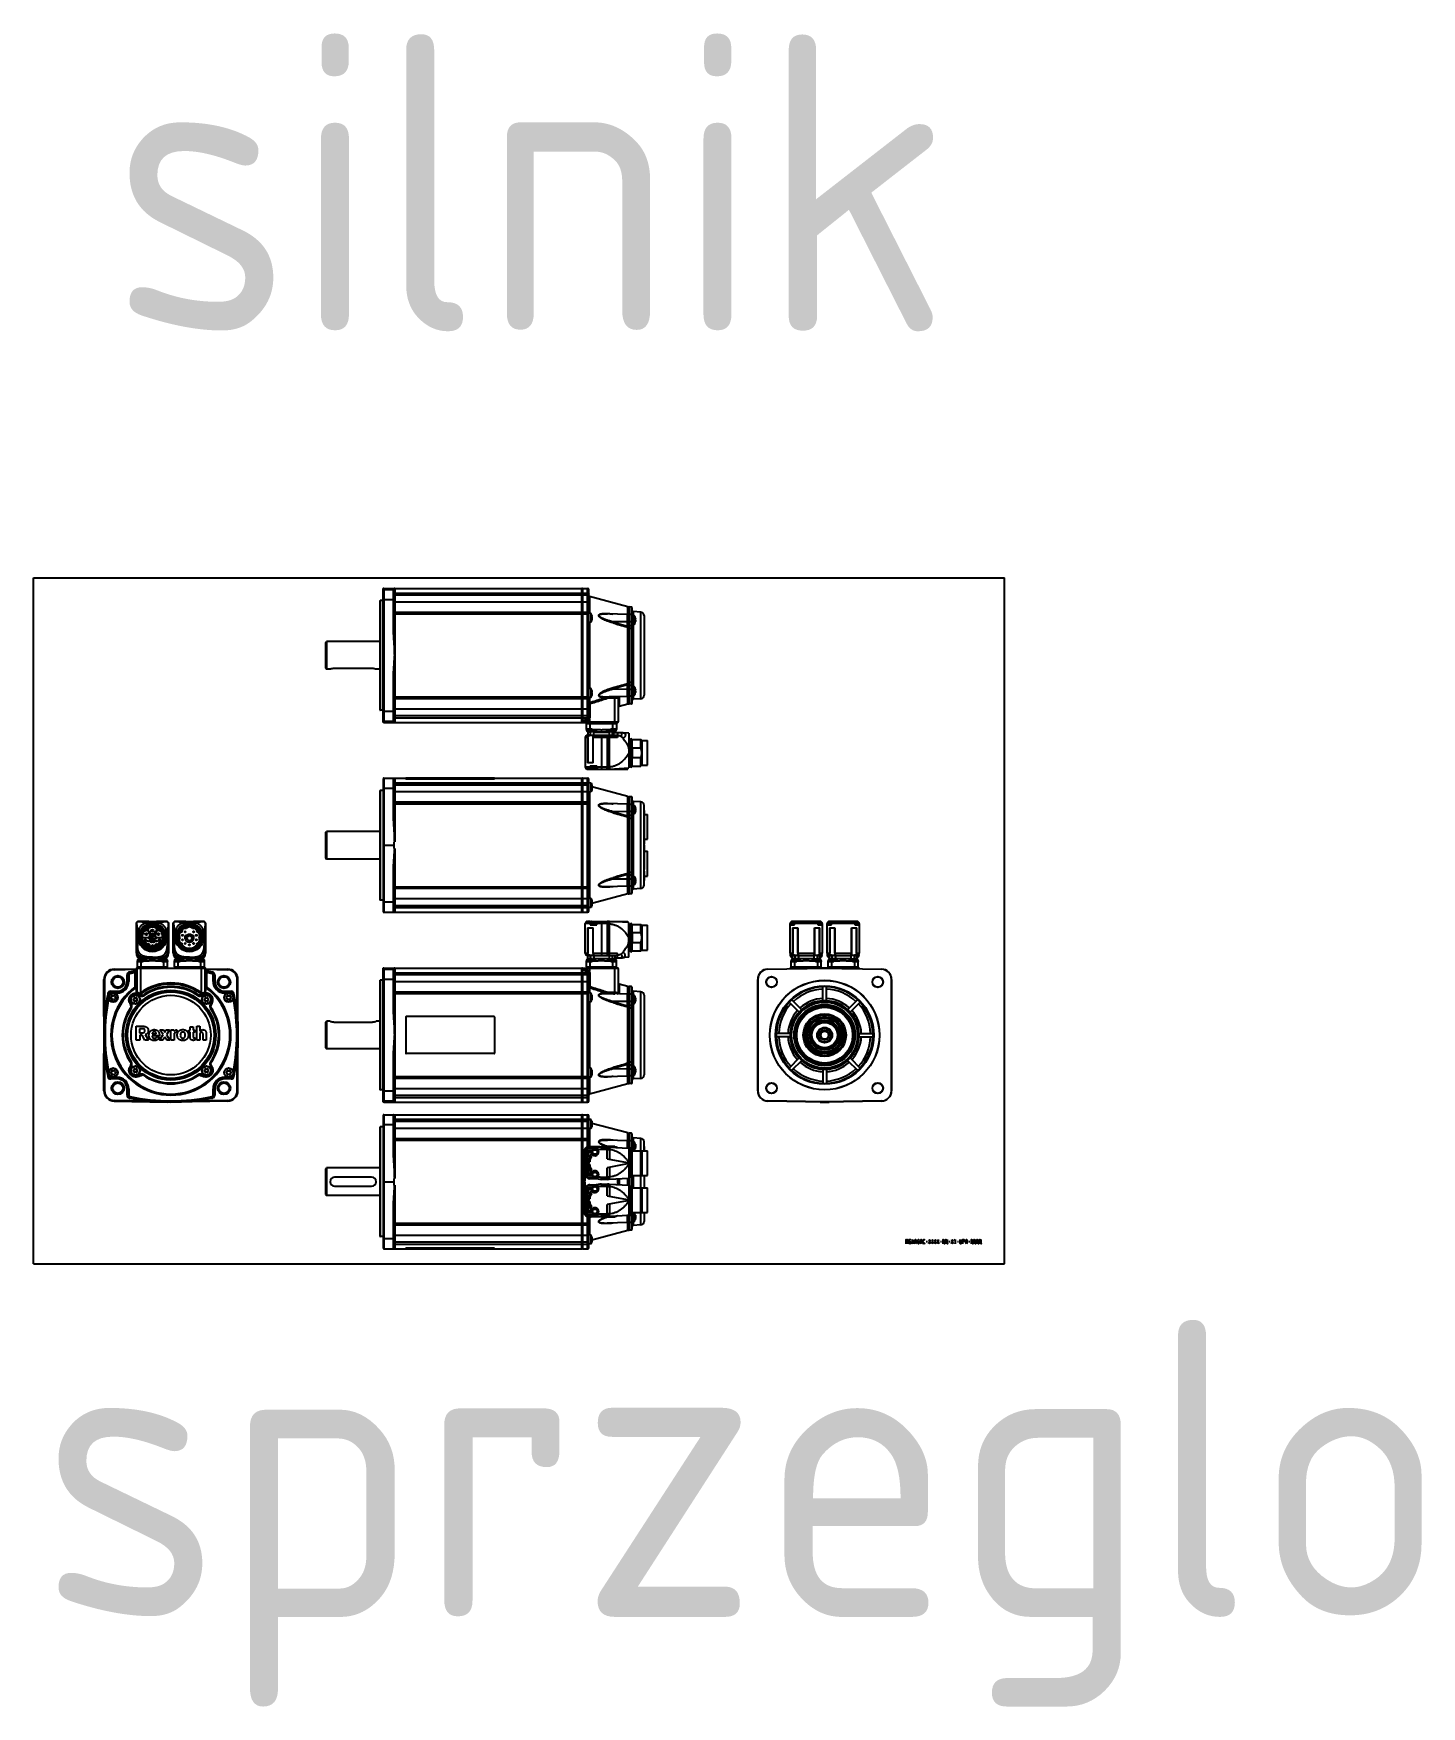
# Model space of a CAD drawing. Header units: millimetres. Extents: x -3388 to 4307, y 243 to 4457.
# Drawn here: x -3388 to -2186, y 866 to 2315 of the extents above; entities that cross this region are included whole.
import ezdxf

# ---------------------------------------------------------------- set-up
doc = ezdxf.new("R2010")
doc.units = ezdxf.units.MM
doc.layers.add('B-NOTIZ', color=7, linetype='Continuous')
doc.styles.get("Standard").update_dxf_attribs({"font": 'geniso.shx'})

msp = doc.modelspace()

# ---------------------------------------------------------------- texts
for s, p in [('silnik', (-3321.78269, 2057.09554)), ('sprzeglo', (-3383.25295, 943.73644))]:
    msp.add_text(s, height=257.055691).set_placement(p)

# ---------------------------------------------------------------- linework, layer by layer
at = {"color": 7, "linetype": 'Continuous'}
for p, q in [((-3388.4428, 1249.43636), (-3388.4428, 1843.43636)), ((-3388.4428, 1843.43636), (-2547.4428, 1843.43636)), ((-2547.4428, 1249.43636), (-2547.4428, 1843.43636)), ((-3085.61494, 1718.49938), (-3085.61494, 1834.23139)), ((-3085.11494, 1834.36539), (-3076.11494, 1834.36539)), ((-3076.11494, 1834.31512), (-3076.11494, 1834.36539)), ((-3076.11494, 1834.34025), (-2913.61494, 1834.34025)), ((-3076.11494, 1833.49816), (-3076.11494, 1794.53129)), ((-2913.61494, 1718.39076), (-2913.61494, 1834.34001)), ((-2913.11494, 1834.36539), (-2908.61494, 1834.36539)), ((-2907.61494, 1722.30437), (-2907.61494, 1833.36515)), ((-2873.85611, 1818.56398), (-2906.87376, 1827.41104)), ((-3088.61494, 1823.73141), (-3088.11494, 1823.86539)), ((-3088.61494, 1823.73141), (-3088.61494, 1728.99936)), ((-3088.11494, 1823.86539), (-3088.11494, 1728.86539)), ((-3085.61494, 1823.86539), (-3088.11494, 1823.86539)), ((-3075.61494, 1813.86539), (-2913.61494, 1813.86539)), ((-2913.11494, 1813.86539), (-2908.61494, 1813.86539)), ((-2905.61494, 1812.69041), (-2907.61494, 1812.86539)), ((-2905.61494, 1805.04037), (-2905.61494, 1812.69041)), ((-2891.39894, 1812.40947), (-2891.39886, 1812.40947)), ((-2874.08004, 1811.80468), (-2891.38464, 1812.40897)), ((-2873.85611, 1818.56398), (-2873.61494, 1818.46409)), ((-2873.61494, 1734.26704), (-2873.61494, 1818.46374)), ((-2873.42018, 1818.3443), (-2872.61494, 1818.36539)), ((-2873.42018, 1811.74989), (-2872.61494, 1811.77098)), ((-2870.60185, 1818.31267), (-2872.61494, 1818.36539)), ((-2872.61494, 1734.36539), (-2872.61494, 1818.36539)), ((-2870.60185, 1811.71827), (-2872.61494, 1811.77098)), ((-2870.11494, 1734.91793), (-2870.11494, 1817.81285)), ((-2868.11494, 1810.94956), (-2870.11494, 1811.12453)), ((-2862.40567, 1813.8263), (-2869.1847, 1814.30034)), ((-2905.61494, 1805.04037), (-2907.61494, 1804.86539)), ((-2904.89546, 1810.35358), (-2904.7809, 1810.35358)), ((-2904.89546, 1807.37719), (-2904.7809, 1807.37719)), ((-2868.11494, 1803.29951), (-2870.11494, 1803.12453)), ((-2868.11494, 1803.29951), (-2868.11494, 1810.94956)), ((-2867.20588, 1805.88662), (-2867.12215, 1805.88662)), ((-2867.20587, 1808.36245), (-2867.12215, 1808.36245)), ((-2859.61494, 1810.83361), (-2859.61494, 1741.89717)), ((-3135.61494, 1787.36539), (-3134.61494, 1788.36539)), ((-3135.61494, 1787.36539), (-3135.61494, 1765.36539)), ((-3134.61494, 1788.36539), (-3134.61494, 1764.36539)), ((-3088.61494, 1788.36539), (-3134.61494, 1788.36539)), ((-2859.31494, 1781.19206), (-2859.61494, 1781.19206)), ((-2859.31494, 1781.17554), (-2859.61494, 1781.17554)), ((-2859.31494, 1781.14023), (-2859.61494, 1781.14023)), ((-2859.31494, 1781.12764), (-2859.61494, 1781.12764)), ((-2859.31494, 1781.0908), (-2859.61494, 1781.0908)), ((-2859.31494, 1781.03118), (-2859.61494, 1781.03118)), ((-2859.31494, 1780.95021), (-2859.61494, 1780.95021)), ((-2859.31494, 1780.93379), (-2859.61494, 1780.93379)), ((-2859.31494, 1780.90573), (-2859.61494, 1780.90573)), ((-2859.31494, 1780.86478), (-2859.61494, 1780.86478)), ((-2859.31494, 1774.96328), (-2859.61494, 1774.96328)), ((-2859.31494, 1774.67423), (-2859.61494, 1774.67423)), ((-2859.31494, 1774.37713), (-2859.61494, 1774.37713)), ((-2859.31494, 1774.07528), (-2859.61494, 1774.07528)), ((-2859.31494, 1773.77198), (-2859.61494, 1773.77198)), ((-2859.31494, 1773.47055), (-2859.61494, 1773.47055)), ((-2859.31494, 1773.17429), (-2859.61494, 1773.17429)), ((-2859.31494, 1772.8865), (-2859.61494, 1772.8865)), ((-2859.31494, 1772.61048), (-2859.61494, 1772.61048)), ((-2859.31494, 1772.34955), (-2859.61494, 1772.34955)), ((-2859.31494, 1772.10701), (-2859.61494, 1772.10701)), ((-2859.31494, 1771.9545), (-2859.61494, 1771.9545)), ((-2859.31494, 1771.80364), (-2859.61494, 1771.80364)), ((-2859.31494, 1771.6883), (-2859.61494, 1771.6883)), ((-2859.31494, 1771.64233), (-2859.61494, 1771.64233)), ((-2859.31494, 1768.71738), (-2859.61494, 1768.71738)), ((-2859.31494, 1768.71738), (-2859.31494, 1781.19206)), ((-3135.61494, 1765.36539), (-3134.61494, 1764.36539)), ((-3131.61494, 1764.36539), (-3134.61494, 1764.36539)), ((-3095.61494, 1765.05168), (-3127.61494, 1765.05168)), ((-3088.61494, 1764.36539), (-3091.61494, 1764.36539)), ((-3076.11494, 1758.19949), (-3076.11494, 1719.23262)), ((-2913.61494, 1738.86539), (-3075.61494, 1738.86539)), ((-2908.61494, 1738.86539), (-2913.11494, 1738.86539)), ((-2905.61494, 1747.69041), (-2907.61494, 1747.86539)), ((-2905.61494, 1740.04037), (-2907.61494, 1739.86539)), ((-2905.61494, 1740.04037), (-2905.61494, 1747.69041)), ((-2904.89546, 1745.35358), (-2904.7809, 1745.35358)), ((-2904.89546, 1742.37719), (-2904.7809, 1742.37719)), ((-2891.67567, 1739.31288), (-2885.03641, 1739.5441)), ((-2874.08004, 1740.92609), (-2887.42957, 1740.45992)), ((-2882.11494, 1739.66243), (-2882.11494, 1718.76539)), ((-2873.42018, 1740.98088), (-2872.61494, 1740.9598)), ((-2870.60185, 1741.01251), (-2872.61494, 1740.9598)), ((-2868.11494, 1749.43127), (-2870.11494, 1749.60624)), ((-2868.11494, 1741.78122), (-2870.11494, 1741.60624)), ((-2862.40567, 1738.90447), (-2869.1847, 1738.43044)), ((-2868.11494, 1741.78122), (-2868.11494, 1749.43127)), ((-2867.20588, 1744.36833), (-2867.12215, 1744.36833)), ((-2867.20587, 1746.84416), (-2867.12215, 1746.84416)), ((-3088.61494, 1728.99936), (-3088.11494, 1728.86539)), ((-3085.61494, 1728.86539), (-3088.11494, 1728.86539)), ((-2873.85612, 1734.16679), (-2881.37376, 1732.15244)), ((-2873.85612, 1734.16679), (-2873.61494, 1734.26669)), ((-2873.42018, 1734.38647), (-2872.61494, 1734.36539)), ((-2870.60185, 1734.4181), (-2872.61494, 1734.36539)), ((-3085.11494, 1718.36539), (-3076.11494, 1718.36539)), ((-3076.11494, 1718.36539), (-3076.11494, 1718.41565)), ((-3076.11494, 1718.39052), (-2913.61494, 1718.39052)), ((-2913.11494, 1718.36539), (-2910.0149, 1718.36539)), ((-2910.11494, 1718.76539), (-2910.11494, 1719.56279)), ((-2909.63398, 1718.36539), (-2902.48249, 1718.36539)), ((-2909.61545, 1717.36539), (-2883.61545, 1717.36539)), ((-2909.61545, 1712.08593), (-2909.61545, 1717.36539)), ((-2909.61545, 1712.71539), (-2904.64662, 1712.71539)), ((-2909.61494, 1717.76539), (-2909.61494, 1718.02377)), ((-2909.37546, 1711.11539), (-2909.51545, 1712.71539)), ((-2909.37546, 1711.11539), (-2904.2979, 1711.11539)), ((-2908.36545, 1709.96539), (-2908.36545, 1707.36539)), ((-2907.61545, 1710.36539), (-2906.89863, 1710.36539)), ((-2907.46034, 1710.45524), (-2907.46034, 1710.39698)), ((-2905.57055, 1710.45524), (-2905.57055, 1710.39698)), ((-2904.84662, 1712.71539), (-2904.84662, 1712.36539)), ((-2901.77515, 1710.36539), (-2903.24551, 1710.36539)), ((-2889.98518, 1710.36539), (-2891.45573, 1710.36539)), ((-2888.93315, 1711.11539), (-2883.85543, 1711.11539)), ((-2888.58427, 1712.71539), (-2883.61545, 1712.71539)), ((-2888.38427, 1712.36539), (-2888.38427, 1712.71539)), ((-2887.66034, 1710.45524), (-2887.66034, 1710.39698)), ((-2886.33226, 1710.36539), (-2885.61545, 1710.36539)), ((-2885.77055, 1710.45524), (-2885.77055, 1710.39698)), ((-2884.89925, 1718.36539), (-2882.51494, 1718.36539)), ((-2884.86545, 1709.96539), (-2884.86545, 1709.36539)), ((-2883.85543, 1711.11539), (-2883.71545, 1712.71539)), ((-2883.61545, 1717.36539), (-2883.61545, 1712.08593)), ((-2883.61494, 1717.96539), (-2883.61494, 1717.76539)), ((-2910.56545, 1705.36539), (-2910.56545, 1679.86539)), ((-2906.36825, 1707.36539), (-2908.56545, 1707.36539)), ((-2906.20514, 1707.33859), (-2903.28029, 1707.33859)), ((-2903.93246, 1705.36539), (-2903.93246, 1683.36539)), ((-2903.16677, 1707.36539), (-2882.76545, 1707.36539)), ((-2879.76545, 1709.36539), (-2886.23217, 1709.36539)), ((-2886.23217, 1709.36539), (-2886.23217, 1707.36539)), ((-2882.76545, 1709.36539), (-2882.76545, 1705.3659)), ((-2872.84233, 1708.97051), (-2877.77032, 1709.29897)), ((-2872.76545, 1708.96519), (-2872.76545, 1678.96539)), ((-2872.76545, 1703.46539), (-2871.76545, 1703.46539)), ((-2871.76545, 1703.46539), (-2871.76545, 1680.46539)), ((-2870.26545, 1703.46539), (-2862.36545, 1703.46539)), ((-2870.26545, 1703.46539), (-2870.26545, 1680.46539)), ((-2862.36545, 1696.05042), (-2869.76545, 1696.05042)), ((-2869.76545, 1687.88035), (-2869.76545, 1696.05042)), ((-2861.61545, 1702.71539), (-2862.36545, 1703.46539)), ((-2862.36545, 1696.05042), (-2862.36545, 1703.46539)), ((-2861.61545, 1702.71539), (-2856.61545, 1702.71539)), ((-2861.61545, 1702.71539), (-2861.61545, 1681.21539)), ((-2856.61545, 1681.21539), (-2856.61545, 1702.71539)), ((-2903.83598, 1683.36539), (-2908.55137, 1683.36539)), ((-2906.2131, 1680.86539), (-2900.58393, 1680.86539)), ((-2906.2131, 1680.86539), (-2906.2131, 1679.86539)), ((-2905.24045, 1680.86539), (-2905.24045, 1679.36539)), ((-2900.58393, 1679.86539), (-2900.58393, 1680.86539)), ((-2869.76545, 1687.88035), (-2862.36545, 1687.88035)), ((-2862.36545, 1680.46539), (-2862.36545, 1687.88035)), ((-2861.61545, 1681.21539), (-2862.36545, 1680.46539)), ((-2861.61545, 1681.21539), (-2856.61545, 1681.21539)), ((-3085.61494, 1669.87337), (-3085.61494, 1554.14132)), ((-3085.11494, 1670.00734), (-3066.11494, 1670.00734)), ((-3076.11494, 1669.50734), (-3076.11494, 1633.0414)), ((-3066.11494, 1669.6417), (-3066.11494, 1670.20734)), ((-2989.11494, 1670.20734), (-3066.11494, 1670.20734)), ((-3065.61494, 1669.61741), (-2989.61494, 1669.61741)), ((-2989.11494, 1670.20734), (-2989.11494, 1669.6417)), ((-2989.11494, 1670.00734), (-2913.61494, 1670.00734)), ((-2913.61494, 1554.00758), (-2913.61494, 1670.0071)), ((-2913.11494, 1670.00734), (-2908.61494, 1670.00734)), ((-2907.9325, 1678.09315), (-2909.34257, 1678.09315)), ((-2908.56545, 1677.86539), (-2899.56015, 1677.86539)), ((-2907.61494, 1555.00758), (-2907.61494, 1669.0071)), ((-2900.24045, 1678.36539), (-2904.24045, 1678.36539)), ((-2899.55065, 1677.86539), (-2873.76545, 1677.86539)), ((-2889.6937, 1677.92219), (-2872.76545, 1678.96539)), ((-2873.76545, 1677.86539), (-2873.76545, 1678.90363)), ((-2872.76545, 1680.46539), (-2871.76545, 1680.46539)), ((-2870.26545, 1680.46539), (-2862.36545, 1680.46539)), ((-3088.61494, 1659.37337), (-3088.11494, 1659.50734)), ((-3088.61494, 1659.37332), (-3088.61494, 1564.64137)), ((-3088.11494, 1659.50734), (-3088.11494, 1564.50734)), ((-3085.61494, 1659.50734), (-3088.11494, 1659.50734)), ((-2905.61494, 1665.83236), (-2907.61494, 1666.00734)), ((-2905.61494, 1658.18232), (-2907.61494, 1658.00734)), ((-2905.61494, 1658.18232), (-2905.61494, 1665.83236)), ((-2904.79827, 1660.78551), (-2904.99465, 1660.78551)), ((-2904.99458, 1663.22917), (-2904.79818, 1663.22917)), ((-2873.85612, 1654.20594), (-2904.85997, 1662.5134)), ((-2873.85612, 1654.20594), (-2873.61494, 1654.10604)), ((-2873.61494, 1569.90899), (-2873.61494, 1654.10569)), ((-2873.42018, 1653.98626), (-2872.61494, 1654.00734)), ((-2870.60185, 1653.95463), (-2872.61494, 1654.00734)), ((-2872.61494, 1570.00734), (-2872.61494, 1654.00734)), ((-2870.11494, 1570.55988), (-2870.11494, 1653.45448)), ((-3075.61494, 1649.50734), (-2913.61494, 1649.50734)), ((-2913.11494, 1649.50734), (-2908.61494, 1649.50734)), ((-2891.40331, 1648.05158), (-2891.39889, 1648.05142)), ((-2874.08004, 1647.44664), (-2891.38466, 1648.05093)), ((-2873.42018, 1647.39185), (-2872.61494, 1647.41293)), ((-2870.60185, 1647.36022), (-2872.61494, 1647.41293)), ((-2868.11494, 1646.59151), (-2870.11494, 1646.76649)), ((-2868.11494, 1638.94146), (-2870.11494, 1638.76649)), ((-2862.40567, 1649.46826), (-2869.1847, 1649.94229)), ((-2868.11494, 1638.94146), (-2868.11494, 1646.59151)), ((-2867.28923, 1643.77157), (-2867.13889, 1643.77157)), ((-2867.13898, 1641.76141), (-2867.2892, 1641.76141)), ((-2859.61494, 1577.53912), (-2859.61494, 1646.47527)), ((-2859.31494, 1642.00734), (-2859.61494, 1642.00734)), ((-2859.31494, 1639.07166), (-2859.61494, 1639.07166)), ((-2859.31494, 1631.36995), (-2859.31494, 1642.00734)), ((-2859.31494, 1638.75684), (-2856.61545, 1638.75684)), ((-2856.61545, 1617.25701), (-2856.61545, 1638.75666)), ((-3135.61494, 1623.00734), (-3134.61494, 1624.00734)), ((-3135.61494, 1623.0069), (-3135.61494, 1601.00778)), ((-3134.61494, 1624.00734), (-3134.61494, 1600.00734)), ((-3088.61494, 1624.00734), (-3134.61494, 1624.00734)), ((-2859.31494, 1637.01786), (-2859.61494, 1637.01786)), ((-2859.31494, 1634.5575), (-2859.61494, 1634.5575)), ((-2859.31494, 1631.36995), (-2859.61494, 1631.36995)), ((-2859.31494, 1631.02758), (-2859.61494, 1631.02758)), ((-2859.31494, 1631.02357), (-2859.61494, 1631.02357)), ((-2859.31494, 1631.0034), (-2859.61494, 1631.0034)), ((-2859.31494, 1630.96721), (-2859.61494, 1630.96721)), ((-2859.31494, 1630.91521), (-2859.61494, 1630.91521)), ((-2859.31494, 1630.84757), (-2859.61494, 1630.84757)), ((-2859.31494, 1630.76447), (-2859.61494, 1630.76447)), ((-2859.31494, 1630.66608), (-2859.61494, 1630.66608)), ((-2859.31494, 1630.55258), (-2859.61494, 1630.55258)), ((-2859.31494, 1630.42416), (-2859.61494, 1630.42416)), ((-2859.31494, 1630.28099), (-2859.61494, 1630.28099)), ((-2859.31494, 1630.12326), (-2859.61494, 1630.12326)), ((-2859.31494, 1629.95112), (-2859.61494, 1629.95112)), ((-2859.31494, 1629.76478), (-2859.61494, 1629.76478)), ((-2859.31494, 1629.56441), (-2859.61494, 1629.56441)), ((-2859.31494, 1629.35017), (-2859.61494, 1629.35017)), ((-2859.31494, 1629.12227), (-2859.61494, 1629.12227)), ((-2859.31494, 1628.88086), (-2859.61494, 1628.88086)), ((-2859.31494, 1628.62614), (-2859.61494, 1628.62614)), ((-2859.31494, 1628.35827), (-2859.61494, 1628.35827)), ((-2859.31494, 1628.07744), (-2859.61494, 1628.07744)), ((-2859.31494, 1627.78383), (-2859.61494, 1627.78383)), ((-2859.31494, 1627.47761), (-2859.61494, 1627.47761)), ((-2859.31494, 1627.15897), (-2859.61494, 1627.15897)), ((-2859.31494, 1626.82808), (-2859.61494, 1626.82808)), ((-2859.31494, 1626.48512), (-2859.61494, 1626.48512)), ((-2859.31494, 1626.05084), (-2859.61494, 1626.05084)), ((-2859.31494, 1625.63976), (-2859.61494, 1625.63976)), ((-2859.31494, 1625.25203), (-2859.61494, 1625.25203)), ((-2859.31494, 1624.88781), (-2859.61494, 1624.88781)), ((-2859.31494, 1624.54724), (-2859.61494, 1624.54724)), ((-2859.31494, 1624.23049), (-2859.61494, 1624.23049)), ((-2859.31494, 1623.93769), (-2859.61494, 1623.93769)), ((-2859.31494, 1623.66901), (-2859.61494, 1623.66901)), ((-2859.31494, 1623.4246), (-2859.61494, 1623.4246)), ((-2859.31494, 1623.20461), (-2859.61494, 1623.20461)), ((-2859.31494, 1623.00919), (-2859.61494, 1623.00919)), ((-2859.31494, 1621.90798), (-2859.31494, 1631.02758)), ((-3085.11494, 1612.00734), (-3076.11494, 1612.00734)), ((-3076.11494, 1609.12769), (-3076.11494, 1614.88699)), ((-2859.31494, 1622.65019), (-2859.61494, 1622.65019)), ((-2859.31494, 1622.34266), (-2859.61494, 1622.34266)), ((-2859.31494, 1622.11898), (-2859.61494, 1622.11898)), ((-2859.31494, 1622.01149), (-2859.61494, 1622.01149)), ((-2859.31494, 1621.90798), (-2859.61494, 1621.90798)), ((-2859.31494, 1621.80276), (-2859.61494, 1621.80276)), ((-2859.31494, 1618.87777), (-2859.61494, 1618.87777)), ((-2859.31494, 1617.38078), (-2859.61494, 1617.38078)), ((-2859.31494, 1615.6774), (-2859.61494, 1615.6774)), ((-2859.31494, 1612.85546), (-2859.61494, 1612.85546)), ((-2859.31494, 1611.94993), (-2859.61494, 1611.94993)), ((-2859.31494, 1609.31711), (-2859.61494, 1609.31711)), ((-2859.31494, 1609.2892), (-2859.61494, 1609.2892)), ((-2859.31494, 1609.20666), (-2859.61494, 1609.20666)), ((-2859.31494, 1609.07132), (-2859.61494, 1609.07132)), ((-2859.31494, 1608.88496), (-2859.61494, 1608.88496)), ((-2859.31494, 1608.64938), (-2859.61494, 1608.64938)), ((-2859.31494, 1608.3664), (-2859.61494, 1608.3664)), ((-2859.31494, 1612.85546), (-2859.31494, 1621.80276)), ((-2859.31494, 1617.25684), (-2856.61545, 1617.25684)), ((-2859.31494, 1609.31711), (-2859.31494, 1611.94993)), ((-2859.31494, 1606.78818), (-2859.31494, 1609.2892)), ((-3135.61494, 1601.00734), (-3134.61494, 1600.00734)), ((-3088.61494, 1600.00734), (-3134.61494, 1600.00734)), ((-2859.31494, 1608.03781), (-2859.61494, 1608.03781)), ((-2859.31494, 1607.6654), (-2859.61494, 1607.6654)), ((-2859.31494, 1606.78818), (-2859.61494, 1606.78818)), ((-2859.61494, 1606.75684), (-2856.61545, 1606.75684)), ((-2859.31494, 1606.53707), (-2859.61494, 1606.53707)), ((-2859.31494, 1606.53406), (-2859.61494, 1606.53406)), ((-2859.31494, 1606.49973), (-2859.61494, 1606.49973)), ((-2859.31494, 1606.44069), (-2859.61494, 1606.44069)), ((-2859.31494, 1606.36357), (-2859.61494, 1606.36357)), ((-2859.31494, 1606.27499), (-2859.61494, 1606.27499)), ((-2859.31494, 1606.18159), (-2859.61494, 1606.18159)), ((-2859.31494, 1606.08997), (-2859.61494, 1606.08997)), ((-2859.31494, 1605.92115), (-2859.61494, 1605.92115)), ((-2859.31494, 1605.73171), (-2859.61494, 1605.73171)), ((-2859.31494, 1605.52353), (-2859.61494, 1605.52353)), ((-2859.31494, 1605.29853), (-2859.61494, 1605.29853)), ((-2859.31494, 1605.05859), (-2859.61494, 1605.05859)), ((-2859.31494, 1604.80559), (-2859.61494, 1604.80559)), ((-2859.31494, 1604.54143), (-2859.61494, 1604.54143)), ((-2859.31494, 1604.268), (-2859.61494, 1604.268)), ((-2859.31494, 1603.9872), (-2859.61494, 1603.9872)), ((-2859.31494, 1603.70092), (-2859.61494, 1603.70092)), ((-2859.31494, 1603.41104), (-2859.61494, 1603.41104)), ((-2859.31494, 1603.11947), (-2859.61494, 1603.11947)), ((-2859.31494, 1602.82809), (-2859.61494, 1602.82809)), ((-2859.31494, 1602.53879), (-2859.61494, 1602.53879)), ((-2859.31494, 1602.25347), (-2859.61494, 1602.25347)), ((-2859.31494, 1601.97402), (-2859.61494, 1601.97402)), ((-2859.31494, 1601.70233), (-2859.61494, 1601.70233)), ((-2859.31494, 1601.27123), (-2859.61494, 1601.27123)), ((-2859.31494, 1600.86595), (-2859.61494, 1600.86595)), ((-2859.31494, 1600.48574), (-2859.61494, 1600.48574)), ((-2859.31494, 1600.12982), (-2859.61494, 1600.12982)), ((-2859.31494, 1599.79743), (-2859.61494, 1599.79743)), ((-2859.31494, 1599.48781), (-2859.61494, 1599.48781)), ((-2859.31494, 1599.20019), (-2859.61494, 1599.20019)), ((-2859.31494, 1598.93379), (-2859.61494, 1598.93379)), ((-2859.31494, 1598.68786), (-2859.61494, 1598.68786)), ((-2859.31494, 1598.46163), (-2859.61494, 1598.46163)), ((-2859.31494, 1598.25433), (-2859.61494, 1598.25433)), ((-2859.31494, 1598.0652), (-2859.61494, 1598.0652)), ((-2859.31494, 1597.89346), (-2859.61494, 1597.89346)), ((-2859.31494, 1597.73836), (-2859.61494, 1597.73836)), ((-2859.31494, 1597.59913), (-2859.61494, 1597.59913)), ((-2859.31494, 1597.475), (-2859.61494, 1597.475)), ((-2859.31494, 1597.3652), (-2859.61494, 1597.3652)), ((-2859.31494, 1597.26897), (-2859.61494, 1597.26897)), ((-2859.31494, 1597.18554), (-2859.61494, 1597.18554)), ((-2859.31494, 1597.11414), (-2859.61494, 1597.11414)), ((-2859.31494, 1597.05402), (-2859.61494, 1597.05402)), ((-2859.31494, 1597.0044), (-2859.61494, 1597.0044)), ((-2859.31494, 1596.96451), (-2859.61494, 1596.96451)), ((-2859.31494, 1596.9336), (-2859.61494, 1596.9336)), ((-2859.31494, 1596.91089), (-2859.61494, 1596.91089)), ((-2859.31494, 1596.89562), (-2859.61494, 1596.89562)), ((-2859.31494, 1596.88702), (-2859.61494, 1596.88702)), ((-2859.31494, 1596.88432), (-2859.61494, 1596.88432)), ((-2859.31494, 1596.58202), (-2859.61494, 1596.58202)), ((-2859.31494, 1595.27439), (-2859.61494, 1595.27439)), ((-2859.31494, 1595.2725), (-2859.61494, 1595.2725)), ((-2859.31494, 1595.26133), (-2859.61494, 1595.26133)), ((-2859.31494, 1595.23261), (-2859.61494, 1595.23261)), ((-2859.31494, 1595.17809), (-2859.61494, 1595.17809)), ((-2859.31494, 1595.08949), (-2859.61494, 1595.08949)), ((-2859.31494, 1594.95855), (-2859.61494, 1594.95855)), ((-2859.31494, 1594.77703), (-2859.61494, 1594.77703)), ((-2859.31494, 1594.53664), (-2859.61494, 1594.53664)), ((-2859.31494, 1594.22914), (-2859.61494, 1594.22914)), ((-2859.31494, 1593.84626), (-2859.61494, 1593.84626)), ((-2859.31494, 1596.88499), (-2859.31494, 1606.53707)), ((-2859.31494, 1590.90424), (-2859.31494, 1596.58202)), ((-2856.61545, 1585.25701), (-2856.61545, 1606.75666)), ((-3076.11494, 1590.97329), (-3076.11494, 1554.50734)), ((-2868.11494, 1585.07322), (-2870.11494, 1585.2482)), ((-2868.11494, 1577.42317), (-2868.11494, 1585.07322)), ((-2867.28923, 1582.25328), (-2867.13889, 1582.25328)), ((-2867.13898, 1580.24312), (-2867.2892, 1580.24312)), ((-2859.31494, 1593.3965), (-2859.61494, 1593.3965)), ((-2859.31494, 1592.87396), (-2859.61494, 1592.87396)), ((-2859.31494, 1592.43543), (-2859.61494, 1592.43543)), ((-2859.31494, 1591.84092), (-2859.61494, 1591.84092)), ((-2859.31494, 1591.33813), (-2859.61494, 1591.33813)), ((-2859.31494, 1591.04178), (-2859.61494, 1591.04178)), ((-2859.31494, 1590.90424), (-2859.61494, 1590.90424)), ((-2859.31494, 1589.5971), (-2859.61494, 1589.5971)), ((-2859.31494, 1586.94751), (-2859.61494, 1586.94751)), ((-2859.31494, 1586.92902), (-2859.61494, 1586.92902)), ((-2859.31494, 1586.87866), (-2859.61494, 1586.87866)), ((-2859.31494, 1586.77668), (-2859.61494, 1586.77668)), ((-2859.31494, 1586.60491), (-2859.61494, 1586.60491)), ((-2859.31494, 1586.3452), (-2859.61494, 1586.3452)), ((-2859.31494, 1586.15028), (-2859.61494, 1586.15028)), ((-2859.31494, 1585.87498), (-2859.61494, 1585.87498)), ((-2859.31494, 1585.51938), (-2859.61494, 1585.51938)), ((-2859.31494, 1585.18802), (-2859.61494, 1585.18802)), ((-2859.31494, 1584.92166), (-2859.61494, 1584.92166)), ((-2859.31494, 1584.72802), (-2859.61494, 1584.72802)), ((-2859.31494, 1584.50672), (-2859.61494, 1584.50672)), ((-2859.31494, 1584.35141), (-2859.61494, 1584.35141)), ((-2859.31494, 1584.2506), (-2859.61494, 1584.2506)), ((-2859.31494, 1584.19282), (-2859.61494, 1584.19282)), ((-2859.31494, 1584.16038), (-2859.61494, 1584.16038)), ((-2859.31494, 1581.52734), (-2859.61494, 1581.52734)), ((-2859.31494, 1586.94751), (-2859.31494, 1589.5971)), ((-2859.31494, 1584.16658), (-2859.31494, 1586.92902)), ((-2859.31494, 1585.25684), (-2856.61545, 1585.25684)), ((-2859.31494, 1581.52734), (-2859.31494, 1584.16038)), ((-2913.61494, 1574.50734), (-3075.61494, 1574.50734)), ((-2908.61494, 1574.50734), (-2913.11494, 1574.50734)), ((-2905.61494, 1565.83236), (-2907.61494, 1566.00734)), ((-2905.61494, 1558.18232), (-2905.61494, 1565.83236)), ((-2873.85612, 1569.80874), (-2904.85997, 1561.50129)), ((-2891.39892, 1575.96326), (-2891.40276, 1575.96313)), ((-2874.08004, 1576.56805), (-2891.38462, 1575.96376)), ((-2873.85612, 1569.80874), (-2873.61494, 1569.90864)), ((-2873.42018, 1576.62284), (-2872.61494, 1576.60175)), ((-2873.42018, 1570.02843), (-2872.61494, 1570.00734)), ((-2870.60185, 1576.65446), (-2872.61494, 1576.60175)), ((-2870.60185, 1570.06006), (-2872.61494, 1570.00734)), ((-2868.11494, 1577.42317), (-2870.11494, 1577.2482)), ((-2862.40567, 1574.54643), (-2869.1847, 1574.07239)), ((-3088.61494, 1564.64132), (-3088.11494, 1564.50734)), ((-3085.61494, 1564.50734), (-3088.11494, 1564.50734)), ((-3085.11494, 1554.00734), (-2913.61494, 1554.00734)), ((-2913.11494, 1554.00734), (-2908.61494, 1554.00734)), ((-2905.61494, 1558.18232), (-2907.61494, 1558.00734)), ((-2904.79827, 1560.78551), (-2904.99465, 1560.78551)), ((-2904.99458, 1563.22917), (-2904.79818, 1563.22917)), ((-3299.35357, 1518.58869), (-3299.35357, 1544.08861)), ((-3297.35357, 1546.08869), (-3273.45357, 1546.08869)), ((-3296.15357, 1527.90366), (-3296.15357, 1536.07373)), ((-3291.73612, 1537.54562), (-3292.07498, 1538.02957)), ((-3285.89438, 1545.07525), (-3288.91187, 1546.03189)), ((-3287.11485, 1534.45273), (-3288.80424, 1537.37883)), ((-3288.79837, 1540.32388), (-3288.45951, 1539.83992)), ((-3288.37122, 1537.62883), (-3286.68184, 1534.70273)), ((-3285.13227, 1544.98869), (-3285.68667, 1544.98869)), ((-3284.91275, 1545.07525), (-3281.89526, 1546.03189)), ((-3284.12529, 1534.70273), (-3282.43591, 1537.62883)), ((-3282.00289, 1537.37883), (-3283.69228, 1534.45273)), ((-3282.34762, 1539.83992), (-3282.00876, 1540.32388)), ((-3278.73215, 1538.02957), (-3279.07102, 1537.54562)), ((-3274.65357, 1536.07373), (-3274.65357, 1527.90366)), ((-3271.45357, 1544.08841), (-3271.45357, 1518.58869)), ((-3267.35357, 1518.58869), (-3267.35357, 1544.08861)), ((-3265.35357, 1546.08869), (-3241.45357, 1546.08869)), ((-3264.15357, 1527.90366), (-3264.15357, 1536.07373)), ((-3253.89438, 1545.07525), (-3256.91187, 1546.03189)), ((-3253.13227, 1544.98869), (-3253.68667, 1544.98869)), ((-3252.91275, 1545.07525), (-3249.89526, 1546.03189)), ((-3242.65357, 1536.07373), (-3242.65357, 1527.90366)), ((-3239.45357, 1544.08841), (-3239.45357, 1518.58869)), ((-2910.56545, 1518.58869), (-2910.56545, 1544.08869)), ((-2909.34257, 1545.86094), (-2907.9325, 1545.86094)), ((-2908.56545, 1546.08869), (-2905.2062, 1546.08869)), ((-2908.55137, 1540.58869), (-2903.83598, 1540.58869)), ((-2906.2131, 1544.08869), (-2906.2131, 1543.08869)), ((-2906.2131, 1543.08869), (-2900.58393, 1543.08869)), ((-2905.24045, 1543.08869), (-2905.24045, 1544.58869)), ((-2905.17981, 1546.08869), (-2873.76545, 1546.08869)), ((-2900.24045, 1545.58869), (-2904.24044, 1545.58869)), ((-2903.93246, 1540.58869), (-2903.93246, 1518.58869)), ((-2900.58393, 1543.08869), (-2900.58393, 1544.08869)), ((-2872.76545, 1544.98869), (-2889.6937, 1546.03189)), ((-2873.76545, 1546.08869), (-2873.76545, 1545.05045)), ((-2872.76545, 1514.98889), (-2872.76545, 1544.98869)), ((-2872.76545, 1543.48869), (-2871.76545, 1543.48869)), ((-2871.76545, 1543.48869), (-2871.76545, 1520.48869)), ((-2870.26545, 1543.48869), (-2862.36545, 1543.48869)), ((-2870.26545, 1543.48869), (-2870.26545, 1520.48869)), ((-2862.36545, 1536.07373), (-2869.76545, 1536.07373)), ((-2869.76545, 1527.90366), (-2869.76545, 1536.07373)), ((-2862.36545, 1536.07373), (-2862.36545, 1543.48869)), ((-2861.61545, 1542.73869), (-2862.36545, 1543.48869)), ((-2861.61545, 1542.73869), (-2856.61545, 1542.73869)), ((-2861.61545, 1542.73869), (-2861.61545, 1521.23869)), ((-2856.61545, 1521.23869), (-2856.61545, 1542.73869)), ((-2733.24024, 1518.58869), (-2733.24024, 1544.08869)), ((-2732.66385, 1544.08869), (-2732.66385, 1543.08869)), ((-2732.66385, 1543.08869), (-2729.41385, 1543.08869)), ((-2732.03302, 1543.08869), (-2732.03302, 1544.58869)), ((-2707.34024, 1546.08869), (-2731.24024, 1546.08869)), ((-2731.22617, 1540.58869), (-2726.51077, 1540.58869)), ((-2728.8059, 1545.58869), (-2731.03287, 1545.58869)), ((-2729.41385, 1543.08869), (-2729.41385, 1544.08869)), ((-2726.60725, 1540.58869), (-2726.60725, 1518.58869)), ((-2725.27057, 1545.86094), (-2720.65417, 1545.86094)), ((-2717.92631, 1545.86094), (-2713.30991, 1545.86094)), ((-2712.0697, 1540.58869), (-2707.35431, 1540.58869)), ((-2711.97322, 1518.58869), (-2711.97322, 1540.58869)), ((-2707.54761, 1545.58869), (-2709.77457, 1545.58869)), ((-2709.16662, 1544.08869), (-2709.16662, 1543.08869)), ((-2709.16662, 1543.08869), (-2705.91662, 1543.08869)), ((-2706.54745, 1543.08869), (-2706.54745, 1544.58869)), ((-2705.91662, 1543.08869), (-2705.91662, 1544.08869)), ((-2705.34024, 1544.08869), (-2705.34024, 1518.58869)), ((-2701.24024, 1518.58869), (-2701.24024, 1544.08869)), ((-2700.66385, 1544.08869), (-2700.66385, 1543.08869)), ((-2700.66385, 1543.08869), (-2697.41385, 1543.08869)), ((-2700.03302, 1543.08869), (-2700.03302, 1544.58869)), ((-2675.34024, 1546.08869), (-2699.24024, 1546.08869)), ((-2699.22617, 1540.58869), (-2694.51077, 1540.58869)), ((-2696.8059, 1545.58869), (-2699.03287, 1545.58869)), ((-2697.41385, 1543.08869), (-2697.41385, 1544.08869)), ((-2694.60725, 1540.58869), (-2694.60725, 1518.58869)), ((-2693.27057, 1545.86094), (-2688.65417, 1545.86094)), ((-2685.92631, 1545.86094), (-2681.30991, 1545.86094)), ((-2680.0697, 1540.58869), (-2675.35431, 1540.58869)), ((-2679.97322, 1518.58869), (-2679.97322, 1540.58869)), ((-2675.54761, 1545.58869), (-2677.77457, 1545.58869)), ((-2677.16662, 1544.08869), (-2677.16662, 1543.08869)), ((-2677.16662, 1543.08869), (-2673.91662, 1543.08869)), ((-2674.54745, 1543.08869), (-2674.54745, 1544.58869)), ((-2673.91662, 1543.08869), (-2673.91662, 1544.08869)), ((-2673.34024, 1544.08869), (-2673.34024, 1518.58869)), ((-3298.40357, 1528.76307), (-3298.40357, 1532.09757)), ((-3294.40009, 1532.23869), (-3288.39313, 1532.23869)), ((-3289.86871, 1531.73869), (-3294.40009, 1531.73869)), ((-3282.414, 1532.23869), (-3276.40704, 1532.23869)), ((-3276.40704, 1531.73869), (-3280.93842, 1531.73869)), ((-3272.40357, 1528.75681), (-3272.40357, 1532.08541)), ((-3266.40357, 1528.76307), (-3266.40357, 1532.09757)), ((-3256.7517, 1533.98869), (-3254.80357, 1533.98869)), ((-3253.90357, 1532.98869), (-3255.58531, 1532.98869)), ((-3254.80357, 1533.98869), (-3254.80357, 1534.98869)), ((-3254.80357, 1534.98869), (-3252.00357, 1534.98869)), ((-3253.90357, 1533.98869), (-3253.90357, 1532.98869)), ((-3252.90357, 1533.98869), (-3253.90357, 1533.98869)), ((-3252.90357, 1532.98869), (-3252.90357, 1533.98869)), ((-3251.22182, 1532.98869), (-3252.90357, 1532.98869)), ((-3252.00357, 1534.98869), (-3252.00357, 1533.98869)), ((-3252.00357, 1533.98869), (-3250.05543, 1533.98869)), ((-3240.40357, 1528.75681), (-3240.40357, 1532.08541)), ((-2869.76545, 1527.90366), (-2862.36545, 1527.90366)), ((-2862.36545, 1520.48869), (-2862.36545, 1527.90366)), ((-3298.93578, 1516.58885), (-3298.93578, 1518.58869)), ((-3298.40357, 1506.58869), (-3298.40357, 1511.86815)), ((-3298.40357, 1511.23869), (-3293.43474, 1511.23869)), ((-3298.16358, 1512.83869), (-3298.30357, 1511.23869)), ((-3293.08586, 1512.83869), (-3298.16358, 1512.83869)), ((-3297.15357, 1513.98869), (-3297.15357, 1514.60173)), ((-3296.92603, 1514.58869), (-3273.87813, 1514.58869)), ((-3295.68675, 1513.58869), (-3296.40357, 1513.58869)), ((-3296.05488, 1513.45716), (-3296.05488, 1513.53896)), ((-3294.55225, 1513.53881), (-3294.55225, 1513.45723)), ((-3293.63474, 1511.58869), (-3293.63474, 1511.23869)), ((-3292.03383, 1513.58869), (-3290.56328, 1513.58869)), ((-3285.40357, 1514.58869), (-3285.40357, 1514.65538)), ((-3280.90357, 1514.65537), (-3285.40357, 1514.65537)), ((-3280.90357, 1514.65538), (-3280.90357, 1514.58869)), ((-3280.24387, 1513.58869), (-3278.77348, 1513.58869)), ((-3272.64355, 1512.83869), (-3277.72111, 1512.83869)), ((-3277.37239, 1511.23869), (-3272.40357, 1511.23869)), ((-3277.17239, 1511.23869), (-3277.17239, 1511.58869)), ((-3276.25488, 1513.45716), (-3276.25488, 1513.53896)), ((-3274.40357, 1513.58869), (-3275.12038, 1513.58869)), ((-3274.75225, 1513.53881), (-3274.75225, 1513.45723)), ((-3273.65357, 1513.98869), (-3273.65357, 1514.60181)), ((-3272.64355, 1512.83869), (-3272.50357, 1511.23869)), ((-3272.40357, 1506.58869), (-3272.40357, 1511.86815)), ((-3271.87132, 1516.58879), (-3271.87132, 1518.58818)), ((-3266.93578, 1516.58885), (-3266.93578, 1518.58869)), ((-3266.40357, 1506.58869), (-3266.40357, 1511.86815)), ((-3266.40357, 1511.23869), (-3261.43474, 1511.23869)), ((-3266.16358, 1512.83869), (-3266.30357, 1511.23869)), ((-3261.08586, 1512.83869), (-3266.16358, 1512.83869)), ((-3265.15357, 1513.98869), (-3265.15357, 1514.60173)), ((-3264.92603, 1514.58869), (-3241.87813, 1514.58869)), ((-3263.68675, 1513.58869), (-3264.40357, 1513.58869)), ((-3264.05488, 1513.45716), (-3264.05488, 1513.53896)), ((-3262.55225, 1513.53881), (-3262.55225, 1513.45723)), ((-3261.63474, 1511.58869), (-3261.63474, 1511.23869)), ((-3260.03383, 1513.58869), (-3258.56328, 1513.58869)), ((-3253.40357, 1514.58869), (-3253.40357, 1514.65538)), ((-3248.90357, 1514.65537), (-3253.40357, 1514.65537)), ((-3248.90357, 1514.65538), (-3248.90357, 1514.58869)), ((-3248.24387, 1513.58869), (-3246.77348, 1513.58869)), ((-3240.64355, 1512.83869), (-3245.72111, 1512.83869)), ((-3245.37239, 1511.23869), (-3240.40357, 1511.23869)), ((-3245.17239, 1511.23869), (-3245.17239, 1511.58869)), ((-3244.25488, 1513.45716), (-3244.25488, 1513.53896)), ((-3242.40357, 1513.58869), (-3243.12038, 1513.58869)), ((-3242.75225, 1513.53881), (-3242.75225, 1513.45723)), ((-3241.65357, 1513.98869), (-3241.65357, 1514.60181)), ((-3240.64355, 1512.83869), (-3240.50357, 1511.23869)), ((-3240.40357, 1506.58869), (-3240.40357, 1511.86815)), ((-3239.87132, 1516.58879), (-3239.87132, 1518.58818)), ((-2909.61545, 1506.58869), (-2909.61545, 1511.86815)), ((-2909.61545, 1511.23869), (-2904.64662, 1511.23869)), ((-2909.37546, 1512.83869), (-2909.51545, 1511.23869)), ((-2904.29774, 1512.83869), (-2909.37546, 1512.83869)), ((-2908.56526, 1516.58869), (-2906.36828, 1516.58869)), ((-2908.36545, 1513.98869), (-2908.36545, 1516.58869)), ((-2906.89863, 1513.58869), (-2907.61545, 1513.58869)), ((-2907.46034, 1513.49884), (-2907.46034, 1513.5571)), ((-2903.28029, 1516.61549), (-2906.20514, 1516.61549)), ((-2905.57055, 1513.49884), (-2905.57055, 1513.5571)), ((-2904.84662, 1511.58869), (-2904.84662, 1511.23869)), ((-2903.24571, 1513.58869), (-2901.77515, 1513.58869)), ((-2903.16677, 1516.58869), (-2882.76545, 1516.58869)), ((-2891.45575, 1513.58869), (-2889.98536, 1513.58869)), ((-2883.85543, 1512.83869), (-2888.93299, 1512.83869)), ((-2888.58427, 1511.23869), (-2883.61545, 1511.23869)), ((-2888.38427, 1511.23869), (-2888.38427, 1511.58869)), ((-2887.66034, 1513.49884), (-2887.66034, 1513.5571)), ((-2885.61545, 1513.58869), (-2886.33226, 1513.58869)), ((-2885.77055, 1513.49884), (-2885.77055, 1513.5571)), ((-2885.03691, 1516.58869), (-2885.03691, 1514.58869)), ((-2885.03691, 1514.58869), (-2879.76545, 1514.58869)), ((-2884.86545, 1513.98869), (-2884.86545, 1514.58869)), ((-2883.85543, 1512.83869), (-2883.71545, 1511.23869)), ((-2883.61545, 1506.58869), (-2883.61545, 1511.86815)), ((-2882.76545, 1514.58869), (-2882.76543, 1518.58869)), ((-2872.84233, 1514.98357), (-2877.77032, 1514.65511)), ((-2872.76545, 1520.48869), (-2871.76545, 1520.48869)), ((-2870.26545, 1520.48869), (-2862.36545, 1520.48869)), ((-2861.61545, 1521.23869), (-2862.36545, 1520.48869)), ((-2861.61545, 1521.23869), (-2856.61545, 1521.23869)), ((-2732.82248, 1516.58879), (-2732.82248, 1517.3679)), ((-2732.29024, 1506.58869), (-2732.29024, 1511.86815)), ((-2732.29024, 1511.23869), (-2727.32141, 1511.23869)), ((-2732.05026, 1512.83869), (-2732.19024, 1511.23869)), ((-2726.97253, 1512.83869), (-2732.05026, 1512.83869)), ((-2731.24024, 1516.58869), (-2729.04304, 1516.58869)), ((-2731.04024, 1513.98869), (-2731.04024, 1516.58869)), ((-2729.57342, 1513.58869), (-2730.29024, 1513.58869)), ((-2729.94155, 1513.45727), (-2729.94155, 1513.53879)), ((-2725.95509, 1516.61549), (-2728.87994, 1516.61549)), ((-2728.43892, 1513.45723), (-2728.43892, 1513.53887)), ((-2727.52141, 1511.58869), (-2727.52141, 1511.23869)), ((-2725.92051, 1513.58869), (-2724.44995, 1513.58869)), ((-2725.84156, 1516.58869), (-2712.73892, 1516.58869)), ((-2714.13054, 1513.58869), (-2712.66016, 1513.58869)), ((-2709.70054, 1516.61549), (-2712.62539, 1516.61549)), ((-2706.53022, 1512.83869), (-2711.60779, 1512.83869)), ((-2711.25906, 1511.23869), (-2706.29024, 1511.23869)), ((-2711.05906, 1511.23869), (-2711.05906, 1511.58869)), ((-2710.14155, 1513.45727), (-2710.14155, 1513.53879)), ((-2709.5374, 1516.58869), (-2707.34024, 1516.58869)), ((-2708.29024, 1513.58869), (-2709.00705, 1513.58869)), ((-2708.63892, 1513.45723), (-2708.63892, 1513.53887)), ((-2707.54024, 1513.98869), (-2707.54024, 1516.58869)), ((-2706.53022, 1512.83869), (-2706.39024, 1511.23869)), ((-2706.29024, 1506.58869), (-2706.29024, 1511.86815)), ((-2705.75803, 1516.58885), (-2705.75803, 1517.36786)), ((-2700.82248, 1516.58879), (-2700.82248, 1517.3679)), ((-2700.29024, 1506.58869), (-2700.29024, 1511.86815)), ((-2700.29024, 1511.23869), (-2695.32141, 1511.23869)), ((-2700.05026, 1512.83869), (-2700.19024, 1511.23869)), ((-2694.97253, 1512.83869), (-2700.05026, 1512.83869)), ((-2699.24024, 1516.58869), (-2697.04304, 1516.58869)), ((-2699.04024, 1513.98869), (-2699.04024, 1516.58869)), ((-2697.57342, 1513.58869), (-2698.29024, 1513.58869)), ((-2697.94155, 1513.45727), (-2697.94155, 1513.53879)), ((-2693.95509, 1516.61549), (-2696.87994, 1516.61549)), ((-2696.43892, 1513.45723), (-2696.43892, 1513.53887)), ((-2695.52141, 1511.58869), (-2695.52141, 1511.23869)), ((-2693.92051, 1513.58869), (-2692.44994, 1513.58869)), ((-2693.84156, 1516.58869), (-2680.73892, 1516.58869)), ((-2682.13054, 1513.58869), (-2680.66016, 1513.58869)), ((-2677.70054, 1516.61549), (-2680.62539, 1516.61549)), ((-2674.53022, 1512.83869), (-2679.60779, 1512.83869)), ((-2679.25906, 1511.23869), (-2674.29024, 1511.23869)), ((-2679.05906, 1511.23869), (-2679.05906, 1511.58869)), ((-2678.14155, 1513.45727), (-2678.14155, 1513.53879)), ((-2677.53742, 1516.58869), (-2675.34024, 1516.58869)), ((-2676.29024, 1513.58869), (-2677.00705, 1513.58869)), ((-2676.63892, 1513.45723), (-2676.63892, 1513.53887)), ((-2675.54024, 1513.98869), (-2675.54024, 1516.58869)), ((-2674.53022, 1512.83869), (-2674.39024, 1511.23869)), ((-2674.29024, 1506.58869), (-2674.29024, 1511.86815)), ((-2673.75803, 1516.58885), (-2673.75803, 1517.36786)), ((-3327.40407, 1463.58869), (-3327.40407, 1495.73202)), ((-3318.56114, 1504.73065), (-3299.32235, 1505.06647)), ((-3306.90407, 1494.08869), (-3306.90407, 1499.67593)), ((-3299.84807, 1502.75577), (-3305.33965, 1501.62792)), ((-3299.32448, 1505.18869), (-3299.32448, 1502.97434)), ((-3298.80407, 1505.58869), (-3298.92417, 1505.58869)), ((-3298.40407, 1505.87226), (-3298.40407, 1506.18869)), ((-3298.40357, 1506.58869), (-3272.40357, 1506.58869)), ((-3298.33943, 1505.58869), (-3240.46871, 1505.58869)), ((-3272.40407, 1506.18869), (-3272.40407, 1505.98869)), ((-3266.40407, 1505.98869), (-3266.40407, 1506.18869)), ((-3266.40357, 1506.58869), (-3240.40357, 1506.58869)), ((-3240.40407, 1506.18869), (-3240.40407, 1505.87297)), ((-3239.88397, 1505.58869), (-3240.00407, 1505.58869)), ((-3239.48579, 1505.06647), (-3220.247, 1504.73065)), ((-3239.48366, 1505.18869), (-3239.48366, 1502.98594)), ((-3231.90407, 1499.67593), (-3231.90407, 1494.08869)), ((-3211.40407, 1399.44536), (-3211.40407, 1495.73202)), ((-3088.61494, 1494.95472), (-3088.11494, 1495.08869)), ((-3088.61494, 1494.95472), (-3088.61494, 1400.22267)), ((-3088.11494, 1495.08869), (-3088.11494, 1400.08869)), ((-3085.61494, 1495.08869), (-3088.11494, 1495.08869)), ((-3085.61494, 1389.72269), (-3085.61494, 1505.4547)), ((-3085.11494, 1505.58869), (-3076.11494, 1505.58869)), ((-3076.11494, 1505.53843), (-3076.11494, 1505.58869)), ((-3076.11494, 1505.56356), (-2913.61494, 1505.56356)), ((-3076.11494, 1504.72147), (-3076.11494, 1465.75459)), ((-2913.61494, 1389.61407), (-2913.61494, 1505.56332)), ((-2913.11494, 1505.58869), (-2910.01494, 1505.58869)), ((-2910.11494, 1504.39129), (-2910.11494, 1505.18869)), ((-2902.48249, 1505.58869), (-2909.80913, 1505.58869)), ((-2909.61545, 1506.58869), (-2883.61545, 1506.58869)), ((-2909.61494, 1505.93031), (-2909.61494, 1506.18869)), ((-2907.61494, 1390.58893), (-2907.61494, 1501.64971)), ((-2882.51494, 1505.58869), (-2884.89925, 1505.58869)), ((-2883.61494, 1506.18869), (-2883.61494, 1505.98869)), ((-2882.11494, 1505.18869), (-2882.11494, 1484.29165)), ((-2761.28973, 1399.44536), (-2761.28973, 1495.73202)), ((-2761.15576, 1495.73202), (-2761.15576, 1399.44536)), ((-2752.4468, 1504.73065), (-2703.28973, 1505.58869)), ((-2752.44447, 1504.5967), (-2703.28973, 1505.4547)), ((-2733.21015, 1505.18869), (-2733.21015, 1505.06643)), ((-2730.85312, 1505.58869), (-2732.80983, 1505.58869)), ((-2732.29024, 1506.58869), (-2706.29024, 1506.58869)), ((-2732.28973, 1505.98869), (-2732.28973, 1506.18869)), ((-2716.56134, 1505.58869), (-2690.00169, 1505.58869)), ((-2706.28973, 1506.18869), (-2706.28973, 1505.98869)), ((-2703.28973, 1505.58869), (-2654.13266, 1504.73065)), ((-2703.28973, 1505.4547), (-2654.135, 1504.5967)), ((-2700.29024, 1506.58869), (-2674.29024, 1506.58869)), ((-2700.28973, 1505.98869), (-2700.28973, 1506.18869)), ((-2673.76963, 1505.58869), (-2675.72638, 1505.58869)), ((-2674.28973, 1506.18869), (-2674.28973, 1505.98869)), ((-2673.36932, 1505.18869), (-2673.36932, 1505.06643)), ((-2645.42371, 1399.44536), (-2645.42371, 1495.73202)), ((-2645.28973, 1495.73202), (-2645.28973, 1399.44536)), ((-3321.49131, 1485.08869), (-3315.90407, 1485.08869)), ((-3320.99649, 1480.59983), (-3321.46212, 1480.47506)), ((-3321.46212, 1479.70232), (-3320.99649, 1479.57756)), ((-3320.7677, 1481.67783), (-3320.64294, 1481.2122)), ((-3320.64294, 1478.96518), (-3320.7677, 1478.49956)), ((-3319.75762, 1481.72333), (-3320.09849, 1482.0642)), ((-3320.09849, 1478.11319), (-3319.75762, 1478.45405)), ((-3318.70965, 1482.0642), (-3319.05052, 1481.72333)), ((-3319.05052, 1478.45405), (-3318.70965, 1478.11319)), ((-3318.16521, 1481.2122), (-3318.04044, 1481.67783)), ((-3318.04044, 1478.49956), (-3318.16521, 1478.96518)), ((-3317.34602, 1480.47506), (-3317.81165, 1480.59983)), ((-3317.81165, 1479.57756), (-3317.34602, 1479.70232)), ((-3301.53889, 1478.73383), (-3301.9142, 1478.63327)), ((-3301.9142, 1478.06241), (-3301.53889, 1477.96184)), ((-3301.2859, 1479.72152), (-3301.18533, 1479.3462)), ((-3300.51677, 1479.7322), (-3300.79152, 1480.00695)), ((-3299.53492, 1480.00695), (-3299.80966, 1479.7322)), ((-3299.1411, 1479.3462), (-3299.04053, 1479.72152)), ((-3298.74737, 1484.40998), (-3298.92125, 1484.64124)), ((-3298.41223, 1478.63327), (-3298.78755, 1478.73383)), ((-3298.78755, 1477.96184), (-3298.41223, 1478.06241)), ((-3298.51557, 1482.82391), (-3295.36908, 1481.98082)), ((-3243.43906, 1481.98082), (-3240.29257, 1482.82391)), ((-3240.0206, 1478.73383), (-3240.39591, 1478.63327)), ((-3240.39591, 1478.06241), (-3240.0206, 1477.96184)), ((-3239.88692, 1484.6412), (-3240.06078, 1484.40998)), ((-3239.76761, 1479.72152), (-3239.66704, 1479.3462)), ((-3238.99848, 1479.7322), (-3239.27323, 1480.00695)), ((-3238.01663, 1480.00695), (-3238.29137, 1479.7322)), ((-3237.62281, 1479.3462), (-3237.52224, 1479.72152)), ((-3236.89394, 1478.63327), (-3237.26926, 1478.73383)), ((-3237.26926, 1477.96184), (-3236.89394, 1478.06241)), ((-3222.90407, 1485.08869), (-3217.31683, 1485.08869)), ((-3220.99649, 1480.59983), (-3221.46212, 1480.47506)), ((-3221.46212, 1479.70232), (-3220.99649, 1479.57756)), ((-3220.7677, 1481.67783), (-3220.64294, 1481.2122)), ((-3220.64294, 1478.96518), (-3220.7677, 1478.49956)), ((-3219.75762, 1481.72333), (-3220.09849, 1482.0642)), ((-3220.09849, 1478.11319), (-3219.75762, 1478.45405)), ((-3218.70965, 1482.0642), (-3219.05052, 1481.72333)), ((-3219.05052, 1478.45405), (-3218.70965, 1478.11319)), ((-3218.16521, 1481.2122), (-3218.04044, 1481.67783)), ((-3218.04044, 1478.49956), (-3218.16521, 1478.96518)), ((-3217.34602, 1480.47506), (-3217.81165, 1480.59983)), ((-3217.81165, 1479.57756), (-3217.34602, 1479.70232)), ((-3075.61494, 1485.08869), (-2913.61494, 1485.08869)), ((-2913.11494, 1485.08869), (-2908.61494, 1485.08869)), ((-2905.61494, 1483.91371), (-2907.61494, 1484.08869)), ((-2905.61494, 1476.26367), (-2905.61494, 1483.91371)), ((-2904.89546, 1481.57689), (-2904.7809, 1481.57689)), ((-2904.89546, 1478.6005), (-2904.7809, 1478.6005)), ((-2885.03641, 1484.40998), (-2891.67693, 1484.64124)), ((-2874.08004, 1483.02799), (-2887.42956, 1483.49416)), ((-2873.85612, 1489.78729), (-2881.37376, 1491.80164)), ((-2873.85612, 1489.78729), (-2873.61494, 1489.68739)), ((-2873.61494, 1405.49034), (-2873.61494, 1489.68704)), ((-2873.42018, 1489.56761), (-2872.61494, 1489.58869)), ((-2873.42018, 1482.9732), (-2872.61494, 1482.99428)), ((-2870.60185, 1489.53598), (-2872.61494, 1489.58869)), ((-2872.61494, 1405.58869), (-2872.61494, 1489.58869)), ((-2870.60185, 1482.94157), (-2872.61494, 1482.99428)), ((-2870.11494, 1406.14124), (-2870.11494, 1489.03615)), ((-2868.11494, 1482.17286), (-2870.11494, 1482.34784)), ((-2862.40567, 1485.04961), (-2869.1847, 1485.52364)), ((-2868.11494, 1474.52281), (-2868.11494, 1482.17286)), ((-2867.20588, 1479.58575), (-2867.12215, 1479.58575)), ((-2859.61494, 1482.05692), (-2859.61494, 1413.12047)), ((-2723.12368, 1469.54396), (-2731.89097, 1478.31125)), ((-2704.78973, 1477.13813), (-2704.78973, 1489.53695)), ((-2701.78973, 1477.13813), (-2701.78973, 1489.53695)), ((-2683.45578, 1469.54396), (-2674.6885, 1478.31125)), ((-3327.60407, 1463.58869), (-3327.60407, 1431.58869)), ((-3327.60407, 1463.58869), (-3327.01593, 1463.58869)), ((-3303.79619, 1473.5537), (-3304.63929, 1476.70019)), ((-3301.18533, 1477.34947), (-3301.2859, 1476.97416)), ((-3300.79152, 1476.68873), (-3300.51677, 1476.96347)), ((-3299.80966, 1476.96347), (-3299.53492, 1476.68873)), ((-3299.04053, 1476.97416), (-3299.1411, 1477.34947)), ((-3239.66704, 1477.34947), (-3239.76761, 1476.97416)), ((-3239.27323, 1476.68873), (-3238.99848, 1476.96347)), ((-3238.29137, 1476.96347), (-3238.01663, 1476.68873)), ((-3237.52224, 1476.97416), (-3237.62281, 1477.34947)), ((-3234.16885, 1476.70019), (-3235.01195, 1473.5537)), ((-2989.61494, 1463.58869), (-3065.61494, 1463.58869)), ((-2905.61494, 1476.26367), (-2907.61494, 1476.08869)), ((-2868.11494, 1474.52281), (-2870.11494, 1474.34784)), ((-2867.20587, 1477.10992), (-2867.12215, 1477.10992)), ((-2725.245, 1467.42264), (-2734.01229, 1476.18993)), ((-2681.33446, 1467.42264), (-2672.56718, 1476.18993)), ((-2645.28973, 1463.58869), (-2645.08973, 1463.58869)), ((-2645.08973, 1431.58869), (-2645.08973, 1463.58869)), ((-3299.40407, 1443.08869), (-3299.40407, 1455.23639)), ((-3299.40407, 1455.23639), (-3293.94087, 1455.23628)), ((-3296.48603, 1453.1209), (-3296.48603, 1449.60085)), ((-3293.78089, 1453.1209), (-3296.48603, 1453.1209)), ((-3296.48603, 1449.60085), (-3293.85192, 1449.60085)), ((-3293.94087, 1455.23628), (-3293.683, 1455.23527)), ((-3293.85192, 1449.60085), (-3293.49739, 1449.62982)), ((-3293.39379, 1453.08758), (-3293.78089, 1453.1209)), ((-3293.683, 1455.23527), (-3293.41287, 1455.23361)), ((-3293.49739, 1449.62982), (-3293.16662, 1449.69049)), ((-3293.41287, 1455.23361), (-3293.13271, 1455.22463)), ((-3293.01797, 1453.01613), (-3293.39379, 1453.08758)), ((-3293.16662, 1449.69049), (-3292.86439, 1449.78731)), ((-3293.13271, 1455.22463), (-3292.84477, 1455.20882)), ((-3292.65646, 1452.87044), (-3293.01797, 1453.01613)), ((-3292.86439, 1449.78731), (-3292.59553, 1449.92477)), ((-3292.84477, 1455.20882), (-3292.55126, 1455.18289)), ((-3292.36842, 1452.65859), (-3292.65646, 1452.87044)), ((-3292.59553, 1449.92477), (-3292.36479, 1450.10735)), ((-3292.55126, 1455.18289), (-3292.25446, 1455.14436)), ((-3292.13415, 1452.35075), (-3292.36842, 1452.65859)), ((-3292.36479, 1450.10735), (-3292.17699, 1450.33954)), ((-3292.25446, 1455.14436), (-3291.95659, 1455.09072)), ((-3292.17699, 1450.33954), (-3292.03691, 1450.62579)), ((-3291.9767, 1451.92976), (-3292.13415, 1452.35075)), ((-3292.03691, 1450.62579), (-3291.94935, 1450.97061)), ((-3291.9191, 1451.37846), (-3291.9767, 1451.92976)), ((-3291.95659, 1455.09072), (-3291.65988, 1455.01947)), ((-3291.94935, 1450.97061), (-3291.9191, 1451.37846)), ((-3291.65988, 1455.01947), (-3291.36658, 1454.92812)), ((-3291.36658, 1454.92812), (-3291.07893, 1454.81416)), ((-3291.07893, 1454.81416), (-3290.79915, 1454.6751)), ((-3290.79915, 1454.6751), (-3290.52952, 1454.50843)), ((-3290.52952, 1454.50843), (-3290.27224, 1454.31168)), ((-3290.27224, 1454.31168), (-3290.02955, 1454.08231)), ((-3290.02955, 1454.08231), (-3289.80372, 1453.81785)), ((-3289.74591, 1449.07921), (-3289.94646, 1448.87569)), ((-3289.80372, 1453.81785), (-3289.59696, 1453.5158)), ((-3289.56811, 1449.3028), (-3289.74591, 1449.07921)), ((-3289.59696, 1453.5158), (-3289.41153, 1453.17365)), ((-3289.41376, 1449.54839), (-3289.56811, 1449.3028)), ((-3289.28356, 1449.81787), (-3289.41376, 1449.54839)), ((-3289.41153, 1453.17365), (-3289.21148, 1452.65684)), ((-3289.17822, 1450.11315), (-3289.28356, 1449.81787)), ((-3289.21148, 1452.65684), (-3289.09105, 1452.17092)), ((-3289.09844, 1450.43613), (-3289.17822, 1450.11315)), ((-3289.04495, 1450.78874), (-3289.09844, 1450.43613)), ((-3289.09105, 1452.17092), (-3289.03135, 1451.74333)), ((-3289.01843, 1451.17287), (-3289.04495, 1450.78874)), ((-3289.03135, 1451.74333), (-3289.01344, 1451.40151)), ((-3289.01344, 1451.40151), (-3289.01843, 1451.17287)), ((-3288.29515, 1448.72905), (-3288.22756, 1449.02107)), ((-3288.22756, 1449.02107), (-3288.1458, 1449.30513)), ((-3288.1458, 1449.30513), (-3288.04985, 1449.58059)), ((-3288.04985, 1449.58059), (-3287.93966, 1449.84683)), ((-3287.93966, 1449.84683), (-3287.81523, 1450.10319)), ((-3287.81523, 1450.10319), (-3287.67651, 1450.34906)), ((-3287.67651, 1450.34906), (-3287.52349, 1450.58381)), ((-3287.52349, 1450.58381), (-3287.35615, 1450.80678)), ((-3287.35615, 1450.80678), (-3287.17444, 1451.01735)), ((-3287.17444, 1451.01735), (-3286.97836, 1451.21488)), ((-3286.97836, 1451.21488), (-3286.76785, 1451.39875)), ((-3286.76785, 1451.39875), (-3286.54292, 1451.56831)), ((-3286.54292, 1451.56831), (-3286.30352, 1451.72294)), ((-3286.30352, 1451.72294), (-3286.04964, 1451.86199)), ((-3286.04964, 1451.86199), (-3285.78123, 1451.98484)), ((-3285.78123, 1451.98484), (-3285.49828, 1452.09085)), ((-3285.65023, 1448.95565), (-3285.70558, 1448.681)), ((-3285.57187, 1449.22648), (-3285.65023, 1448.95565)), ((-3285.44753, 1449.48978), (-3285.57187, 1449.22648)), ((-3285.49828, 1452.09085), (-3285.20077, 1452.17938)), ((-3285.17524, 1449.86752), (-3285.44753, 1449.48978)), ((-3285.20077, 1452.17938), (-3284.88867, 1452.24981)), ((-3284.8633, 1450.14117), (-3285.17524, 1449.86752)), ((-3284.88867, 1452.24981), (-3284.56193, 1452.30149)), ((-3284.52579, 1450.32229), (-3284.8633, 1450.14117)), ((-3284.56193, 1452.30149), (-3284.22055, 1452.33379)), ((-3284.17677, 1450.42248), (-3284.52579, 1450.32229)), ((-3284.22055, 1452.33379), (-3283.8645, 1452.34609)), ((-3283.83032, 1450.4533), (-3284.17677, 1450.42248)), ((-3283.8645, 1452.34609), (-3283.37235, 1452.33249)), ((-3283.51163, 1450.42849), (-3283.83032, 1450.4533)), ((-3283.25416, 1450.3693), (-3283.51163, 1450.42849)), ((-3283.37235, 1452.33249), (-3282.92712, 1452.28158)), ((-3283.07315, 1450.2986), (-3283.25416, 1450.3693)), ((-3282.74113, 1450.11718), (-3283.07315, 1450.2986)), ((-3282.92712, 1452.28158), (-3282.52733, 1452.20025)), ((-3282.4818, 1449.88783), (-3282.74113, 1450.11718)), ((-3282.52733, 1452.20025), (-3282.17146, 1452.09543)), ((-3282.28524, 1449.58744), (-3282.4818, 1449.88783)), ((-3282.14154, 1449.19288), (-3282.28524, 1449.58744)), ((-3282.17146, 1452.09543), (-3281.85801, 1451.97404)), ((-3282.04077, 1448.681), (-3282.14154, 1449.19288)), ((-3281.85801, 1451.97404), (-3281.58551, 1451.84297)), ((-3281.58551, 1451.84297), (-3281.35244, 1451.70916)), ((-3281.35244, 1451.70916), (-3281.04475, 1451.49308)), ((-3281.04475, 1451.49308), (-3280.77013, 1451.25911)), ((-3280.77013, 1451.25911), (-3280.52666, 1451.00938)), ((-3280.52666, 1451.00938), (-3280.31239, 1450.746)), ((-3280.31239, 1450.746), (-3280.12539, 1450.47111)), ((-3280.12539, 1450.47111), (-3279.96372, 1450.18682)), ((-3279.96372, 1450.18682), (-3279.82546, 1449.89526)), ((-3279.82546, 1449.89526), (-3279.70867, 1449.59854)), ((-3279.70867, 1449.59854), (-3279.61142, 1449.2988)), ((-3279.61142, 1449.2988), (-3279.53177, 1448.99815)), ((-3279.53177, 1448.99815), (-3279.46779, 1448.69871)), ((-3278.87256, 1452.07079), (-3275.87878, 1452.07079)), ((-3276.15399, 1447.95848), (-3278.87256, 1452.07079)), ((-3275.87878, 1452.07079), (-3274.69152, 1449.78225)), ((-3274.69152, 1449.78225), (-3273.41808, 1452.07079)), ((-3273.41808, 1452.07079), (-3270.57911, 1452.07079)), ((-3270.57911, 1452.07079), (-3273.29772, 1447.87255)), ((-3269.34666, 1452.08797), (-3266.78282, 1452.08797)), ((-3269.34666, 1443.0893), (-3269.34666, 1452.08797)), ((-3266.78282, 1452.08797), (-3266.78282, 1451.14161)), ((-3266.78282, 1451.14161), (-3266.54209, 1451.33842)), ((-3266.46805, 1449.13971), (-3266.60339, 1448.89295)), ((-3266.54209, 1451.33842), (-3266.29227, 1451.51587)), ((-3266.28169, 1449.32197), (-3266.46805, 1449.13971)), ((-3266.29227, 1451.51587), (-3266.02591, 1451.67397)), ((-3266.04611, 1449.45424), (-3266.28169, 1449.32197)), ((-3265.76313, 1449.55105), (-3266.04611, 1449.45424)), ((-3266.02591, 1451.67397), (-3265.73554, 1451.81272)), ((-3265.43454, 1449.62692), (-3265.76313, 1449.55105)), ((-3265.73554, 1451.81272), (-3265.41372, 1451.93211)), ((-3265.06213, 1449.69638), (-3265.43454, 1449.62692)), ((-3265.41372, 1451.93211), (-3265.05298, 1452.03214)), ((-3264.18491, 1449.83402), (-3265.06213, 1449.69638)), ((-3265.05298, 1452.03214), (-3264.64586, 1452.11279)), ((-3264.64586, 1452.11279), (-3264.18491, 1452.17408)), ((-3264.18491, 1452.17408), (-3264.18491, 1449.83402)), ((-3263.8312, 1448.74055), (-3263.76341, 1449.04632)), ((-3263.76341, 1449.04632), (-3263.67946, 1449.33989)), ((-3263.67946, 1449.33989), (-3263.57972, 1449.62108)), ((-3263.57972, 1449.62108), (-3263.46456, 1449.88967)), ((-3263.46456, 1449.88967), (-3263.33438, 1450.14548)), ((-3263.33438, 1450.14548), (-3263.18952, 1450.38831)), ((-3263.18952, 1450.38831), (-3263.03039, 1450.61795)), ((-3263.03039, 1450.61795), (-3262.85735, 1450.83422)), ((-3262.85735, 1450.83422), (-3262.67077, 1451.0369)), ((-3262.67077, 1451.0369), (-3262.47103, 1451.22582)), ((-3262.47103, 1451.22582), (-3262.25852, 1451.40076)), ((-3262.25852, 1451.40076), (-3262.0336, 1451.56152)), ((-3262.0336, 1451.56152), (-3261.79665, 1451.70791)), ((-3261.79665, 1451.70791), (-3261.54806, 1451.83974)), ((-3261.54806, 1451.83974), (-3261.28818, 1451.95679)), ((-3261.28818, 1451.95679), (-3261.0174, 1452.05889)), ((-3261.05176, 1448.89834), (-3261.16824, 1448.51171)), ((-3260.89706, 1449.23925), (-3261.05176, 1448.89834)), ((-3261.0174, 1452.05889), (-3260.7361, 1452.14582)), ((-3260.70895, 1449.5311), (-3260.89706, 1449.23925)), ((-3260.7361, 1452.14582), (-3260.44466, 1452.21739)), ((-3260.49227, 1449.77061), (-3260.70895, 1449.5311)), ((-3260.25183, 1449.95447), (-3260.49227, 1449.77061)), ((-3260.44466, 1452.21739), (-3260.14345, 1452.2734)), ((-3259.94418, 1450.10678), (-3260.25183, 1449.95447)), ((-3260.14345, 1452.2734), (-3259.83283, 1452.31365)), ((-3259.61351, 1450.19789), (-3259.94418, 1450.10678)), ((-3259.83283, 1452.31365), (-3259.5132, 1452.33794)), ((-3259.27144, 1450.24699), (-3259.61351, 1450.19789)), ((-3259.5132, 1452.33794), (-3259.18492, 1452.34593)), ((-3259.04726, 1450.24699), (-3259.27144, 1450.24699)), ((-3259.18492, 1452.34593), (-3259.03526, 1452.34561)), ((-3258.77877, 1450.2322), (-3259.04726, 1450.24699)), ((-3259.03526, 1452.34561), (-3258.89316, 1452.34096)), ((-3258.89316, 1452.34096), (-3258.75486, 1452.32878)), ((-3258.52231, 1450.18734), (-3258.77877, 1450.2322)), ((-3258.75486, 1452.32878), (-3258.36309, 1452.29912)), ((-3258.27953, 1450.11164), (-3258.52231, 1450.18734)), ((-3258.36309, 1452.29912), (-3257.97369, 1452.24795)), ((-3258.05206, 1450.00438), (-3258.27953, 1450.11164)), ((-3257.84155, 1449.86478), (-3258.05206, 1450.00438)), ((-3257.97369, 1452.24795), (-3257.58917, 1452.17033)), ((-3257.64964, 1449.6921), (-3257.84155, 1449.86478)), ((-3257.47799, 1449.4856), (-3257.64964, 1449.6921)), ((-3257.58917, 1452.17033), (-3257.21202, 1452.0613)), ((-3257.32823, 1449.24451), (-3257.47799, 1449.4856)), ((-3257.20201, 1448.96809), (-3257.32823, 1449.24451)), ((-3257.21202, 1452.0613), (-3256.84477, 1451.91594)), ((-3257.10097, 1448.65558), (-3257.20201, 1448.96809)), ((-3256.84477, 1451.91594), (-3256.50995, 1451.74964)), ((-3256.50995, 1451.74964), (-3256.20307, 1451.56187)), ((-3256.20307, 1451.56187), (-3255.92313, 1451.35473)), ((-3255.92313, 1451.35473), (-3255.66916, 1451.13031)), ((-3255.66916, 1451.13031), (-3255.44015, 1450.89073)), ((-3255.44015, 1450.89073), (-3255.23513, 1450.63807)), ((-3255.23513, 1450.63807), (-3255.05311, 1450.37444)), ((-3255.05311, 1450.37444), (-3254.89311, 1450.10195)), ((-3254.89311, 1450.10195), (-3254.75413, 1449.82269)), ((-3254.75413, 1449.82269), (-3254.6352, 1449.53877)), ((-3254.6352, 1449.53877), (-3254.53532, 1449.25228)), ((-3254.53532, 1449.25228), (-3254.45352, 1448.96534)), ((-3254.45352, 1448.96534), (-3254.38879, 1448.68003)), ((-3253.97874, 1451.86426), (-3252.67112, 1451.86426)), ((-3253.97874, 1450.24699), (-3253.97874, 1451.86426)), ((-3252.67112, 1450.24699), (-3253.97874, 1450.24699)), ((-3252.67112, 1454.66894), (-3250.05572, 1454.66894)), ((-3252.67112, 1451.86426), (-3252.67112, 1454.66894)), ((-3252.67065, 1445.73895), (-3252.67112, 1450.24699)), ((-3250.05572, 1454.66894), (-3250.05572, 1451.84707)), ((-3250.05572, 1451.84707), (-3248.30097, 1451.84707)), ((-3248.30097, 1450.22977), (-3250.05572, 1450.22977)), ((-3250.05572, 1450.22977), (-3250.05572, 1446.03144)), ((-3248.30097, 1451.84707), (-3248.30097, 1450.22977)), ((-3246.99383, 1455.2367), (-3244.34424, 1455.2367)), ((-3246.99383, 1443.0893), (-3246.99383, 1455.2367)), ((-3244.34424, 1455.2367), (-3244.34424, 1451.12427)), ((-3244.34424, 1451.12427), (-3244.13751, 1451.32843)), ((-3244.1734, 1449.20489), (-3244.27539, 1448.86605)), ((-3244.00164, 1449.5122), (-3244.1734, 1449.20489)), ((-3244.13751, 1451.32843), (-3243.9027, 1451.53483)), ((-3243.74193, 1449.78225), (-3244.00164, 1449.5122)), ((-3243.9027, 1451.53483), (-3243.6376, 1451.73439)), ((-3243.54701, 1449.90716), (-3243.74193, 1449.78225)), ((-3243.6376, 1451.73439), (-3243.34001, 1451.91802)), ((-3243.27171, 1450.01294), (-3243.54701, 1449.90716)), ((-3243.34001, 1451.91802), (-3243.00773, 1452.07666)), ((-3242.91611, 1450.05755), (-3243.27171, 1450.01294)), ((-3243.00773, 1452.07666), (-3242.63854, 1452.20121)), ((-3242.58475, 1450.01744), (-3242.91611, 1450.05755)), ((-3242.63854, 1452.20121), (-3242.23027, 1452.2826)), ((-3242.31839, 1449.92), (-3242.58475, 1450.01744)), ((-3242.12475, 1449.79958), (-3242.31839, 1449.92)), ((-3242.23027, 1452.2826), (-3241.78067, 1452.31175)), ((-3241.90345, 1449.5763), (-3242.12475, 1449.79958)), ((-3241.74814, 1449.31577), (-3241.90345, 1449.5763)), ((-3241.78067, 1452.31175), (-3241.23411, 1452.26578)), ((-3241.64733, 1449.01226), (-3241.74814, 1449.31577)), ((-3241.58955, 1448.66003), (-3241.64733, 1449.01226)), ((-3241.23411, 1452.26578), (-3240.76329, 1452.15044)), ((-3240.76329, 1452.15044), (-3240.37953, 1451.99958)), ((-3240.37953, 1451.99958), (-3240.09415, 1451.84707)), ((-3240.09415, 1451.84707), (-3239.77799, 1451.60453)), ((-3239.77799, 1451.60453), (-3239.52649, 1451.3436)), ((-3239.52649, 1451.3436), (-3239.33198, 1451.06758)), ((-3239.33198, 1451.06758), (-3239.18683, 1450.7798)), ((-3239.18683, 1450.7798), (-3239.08337, 1450.48353)), ((-3239.08337, 1450.48353), (-3239.01398, 1450.1821)), ((-3239.01398, 1450.1821), (-3238.971, 1449.8788)), ((-3238.971, 1449.8788), (-3238.94679, 1449.57695)), ((-3238.94679, 1449.57695), (-3238.93369, 1449.27985)), ((-3238.93369, 1449.27985), (-3238.92407, 1448.9908)), ((-3238.92407, 1448.9908), (-3238.92407, 1443.0893)), ((-3135.61494, 1458.58869), (-3134.61494, 1459.58869)), ((-3135.61494, 1458.58869), (-3135.61494, 1436.58869)), ((-3134.61494, 1459.58869), (-3134.61494, 1435.58869)), ((-3131.61494, 1459.58869), (-3134.61494, 1459.58869)), ((-3127.61494, 1458.9024), (-3095.61494, 1458.9024)), ((-3088.61494, 1459.58869), (-3091.61494, 1459.58869)), ((-3066.11494, 1463.08869), (-3066.11494, 1432.08869)), ((-2989.11494, 1463.08869), (-2989.11494, 1432.08869)), ((-2859.31494, 1455.23639), (-2859.61494, 1455.23639)), ((-2859.31494, 1443.08869), (-2859.31494, 1455.23639)), ((-2732.83917, 1449.08869), (-2745.23799, 1449.08869)), ((-2673.74029, 1449.08869), (-2661.34148, 1449.08869)), ((-3296.46838, 1443.08869), (-3299.40407, 1443.08869)), ((-3296.46838, 1447.48554), (-3296.46838, 1443.08869)), ((-3294.41459, 1447.48554), (-3296.46838, 1447.48554)), ((-3291.95423, 1443.08869), (-3294.41459, 1447.48554)), ((-3288.76668, 1443.08869), (-3291.95423, 1443.08869)), ((-3291.26555, 1448.09246), (-3291.58769, 1447.96933)), ((-3291.58769, 1447.96933), (-3288.76668, 1443.08869)), ((-3290.9619, 1448.22421), (-3291.26555, 1448.09246)), ((-3290.67747, 1448.3665), (-3290.9619, 1448.22421)), ((-3290.41294, 1448.52125), (-3290.67747, 1448.3665)), ((-3290.16904, 1448.69033), (-3290.41294, 1448.52125)), ((-3289.94646, 1448.87569), (-3290.16904, 1448.69033)), ((-3288.42431, 1447.49404), (-3288.41315, 1447.81156)), ((-3288.4203, 1447.16364), (-3288.42431, 1447.49404)), ((-3288.40012, 1446.84176), (-3288.4203, 1447.16364)), ((-3288.41315, 1447.81156), (-3288.38792, 1448.12366)), ((-3288.36394, 1446.52883), (-3288.40012, 1446.84176)), ((-3288.38792, 1448.12366), (-3288.34859, 1448.4297)), ((-3288.31194, 1446.22525), (-3288.36394, 1446.52883)), ((-3288.34859, 1448.4297), (-3288.29515, 1448.72905)), ((-3288.2443, 1445.93146), (-3288.31194, 1446.22525)), ((-3288.1612, 1445.64789), (-3288.2443, 1445.93146)), ((-3288.06281, 1445.37493), (-3288.1612, 1445.64789)), ((-3287.94931, 1445.11304), (-3288.06281, 1445.37493)), ((-3287.82089, 1444.86263), (-3287.94931, 1445.11304)), ((-3287.67772, 1444.62412), (-3287.82089, 1444.86263)), ((-3287.51999, 1444.39793), (-3287.67772, 1444.62412)), ((-3287.34785, 1444.18448), (-3287.51999, 1444.39793)), ((-3287.16151, 1443.98421), (-3287.34785, 1444.18448)), ((-3286.96113, 1443.79752), (-3287.16151, 1443.98421)), ((-3286.7469, 1443.62485), (-3286.96113, 1443.79752)), ((-3286.519, 1443.46662), (-3286.7469, 1443.62485)), ((-3286.27759, 1443.32326), (-3286.519, 1443.46662)), ((-3286.02286, 1443.19517), (-3286.27759, 1443.32326)), ((-3285.755, 1443.08279), (-3286.02286, 1443.19517)), ((-3285.47417, 1442.98654), (-3285.755, 1443.08279)), ((-3279.3047, 1447.04648), (-3285.72289, 1447.04648)), ((-3285.72289, 1447.04648), (-3285.72289, 1446.92603)), ((-3285.72289, 1446.92603), (-3285.71553, 1446.77164)), ((-3285.71553, 1446.77164), (-3285.68964, 1446.57047)), ((-3285.70558, 1448.681), (-3282.04077, 1448.681)), ((-3285.68964, 1446.57047), (-3285.63948, 1446.33548)), ((-3285.63948, 1446.33548), (-3285.55929, 1446.07962)), ((-3285.55929, 1446.07962), (-3285.44335, 1445.81584)), ((-3285.18056, 1442.90683), (-3285.47417, 1442.98654)), ((-3285.44335, 1445.81584), (-3285.2859, 1445.55712)), ((-3285.2859, 1445.55712), (-3285.08122, 1445.31638)), ((-3284.87434, 1442.84411), (-3285.18056, 1442.90683)), ((-3285.08122, 1445.31638), (-3284.82355, 1445.10658)), ((-3284.55569, 1442.79878), (-3284.87434, 1442.84411)), ((-3284.82355, 1445.10658), (-3284.50718, 1444.9407)), ((-3284.2248, 1442.77128), (-3284.55569, 1442.79878)), ((-3284.50718, 1444.9407), (-3284.12633, 1444.83166)), ((-3283.88185, 1442.76202), (-3284.2248, 1442.77128)), ((-3284.12633, 1444.83166), (-3283.67529, 1444.79244)), ((-3283.44756, 1442.77854), (-3283.88185, 1442.76202)), ((-3283.67529, 1444.79244), (-3283.23316, 1444.82467)), ((-3283.03648, 1442.82595), (-3283.44756, 1442.77854)), ((-3283.23316, 1444.82467), (-3282.85433, 1444.9151)), ((-3282.64876, 1442.90098), (-3283.03648, 1442.82595)), ((-3282.85433, 1444.9151), (-3282.53201, 1445.05441)), ((-3282.28454, 1443.00036), (-3282.64876, 1442.90098)), ((-3282.53201, 1445.05441), (-3282.25939, 1445.23324)), ((-3281.94397, 1443.12084), (-3282.28454, 1443.00036)), ((-3282.25939, 1445.23324), (-3282.02969, 1445.44223)), ((-3282.02969, 1445.44223), (-3281.83608, 1445.67204)), ((-3281.62721, 1443.25917), (-3281.94397, 1443.12084)), ((-3281.83608, 1445.67204), (-3281.6718, 1445.91332)), ((-3281.6718, 1445.91332), (-3281.53002, 1446.15672)), ((-3281.33442, 1443.41208), (-3281.62721, 1443.25917)), ((-3281.53002, 1446.15672), (-3281.40396, 1446.39289)), ((-3281.40396, 1446.39289), (-3279.40821, 1445.36029)), ((-3281.06574, 1443.57631), (-3281.33442, 1443.41208)), ((-3280.82133, 1443.74861), (-3281.06574, 1443.57631)), ((-3280.60134, 1443.92571), (-3280.82133, 1443.74861)), ((-3280.40592, 1444.10435), (-3280.60134, 1443.92571)), ((-3280.04692, 1444.49412), (-3280.40592, 1444.10435)), ((-3279.73939, 1444.88719), (-3280.04692, 1444.49412)), ((-3279.51571, 1445.20283), (-3279.73939, 1444.88719)), ((-3279.40821, 1445.36029), (-3279.51571, 1445.20283)), ((-3279.46779, 1448.69871), (-3279.41755, 1448.40261)), ((-3279.41755, 1448.40261), (-3279.37911, 1448.11198)), ((-3279.37911, 1448.11198), (-3279.35054, 1447.82892)), ((-3279.35054, 1447.82892), (-3279.3299, 1447.55558)), ((-3279.3299, 1447.55558), (-3279.31527, 1447.29406)), ((-3279.31527, 1447.29406), (-3279.3047, 1447.04648)), ((-3279.19949, 1443.0893), (-3276.15399, 1447.95848)), ((-3276.2745, 1443.0893), (-3279.19949, 1443.0893)), ((-3274.77751, 1445.87656), (-3276.2745, 1443.0893)), ((-3273.07412, 1443.0893), (-3274.77751, 1445.87656)), ((-3273.29772, 1447.87255), (-3270.25219, 1443.0893)), ((-3270.25219, 1443.0893), (-3273.07412, 1443.0893)), ((-3266.71383, 1443.0893), (-3269.34666, 1443.0893)), ((-3266.68593, 1448.56717), (-3266.71383, 1448.14786)), ((-3266.71383, 1448.14786), (-3266.71383, 1443.0893)), ((-3266.60339, 1448.89295), (-3266.68593, 1448.56717)), ((-3263.9338, 1447.7521), (-3263.91676, 1448.09325)), ((-3263.93079, 1447.28539), (-3263.9338, 1447.7521)), ((-3263.89646, 1446.85906), (-3263.93079, 1447.28539)), ((-3263.91676, 1448.09325), (-3263.88244, 1448.4228)), ((-3263.83742, 1446.4734), (-3263.89646, 1446.85906)), ((-3263.88244, 1448.4228), (-3263.8312, 1448.74055)), ((-3263.7603, 1446.12869), (-3263.83742, 1446.4734)), ((-3263.67172, 1445.82524), (-3263.7603, 1446.12869)), ((-3263.57832, 1445.56333), (-3263.67172, 1445.82524)), ((-3263.4867, 1445.34326), (-3263.57832, 1445.56333)), ((-3263.31787, 1445.00872), (-3263.4867, 1445.34326)), ((-3263.12843, 1444.70276), (-3263.31787, 1445.00872)), ((-3262.92026, 1444.4243), (-3263.12843, 1444.70276)), ((-3262.69526, 1444.17227), (-3262.92026, 1444.4243)), ((-3262.45531, 1443.9456), (-3262.69526, 1444.17227)), ((-3262.20232, 1443.74324), (-3262.45531, 1443.9456)), ((-3261.93815, 1443.56408), (-3262.20232, 1443.74324)), ((-3261.66473, 1443.40707), (-3261.93815, 1443.56408)), ((-3261.38393, 1443.27114), (-3261.66473, 1443.40707)), ((-3261.09765, 1443.15521), (-3261.38393, 1443.27114)), ((-3261.24166, 1448.08264), (-3261.26721, 1447.61443)), ((-3261.26721, 1447.61443), (-3261.24818, 1447.18693)), ((-3261.24818, 1447.18693), (-3261.19315, 1446.8009)), ((-3261.16824, 1448.51171), (-3261.24166, 1448.08264)), ((-3261.19315, 1446.8009), (-3261.10523, 1446.45509)), ((-3261.10523, 1446.45509), (-3260.98751, 1446.14823)), ((-3260.80777, 1443.05821), (-3261.09765, 1443.15521)), ((-3260.98751, 1446.14823), (-3260.8431, 1445.87906)), ((-3260.8431, 1445.87906), (-3260.6751, 1445.6463)), ((-3260.5162, 1442.97908), (-3260.80777, 1443.05821)), ((-3260.6751, 1445.6463), (-3260.48661, 1445.44869)), ((-3260.22482, 1442.91674), (-3260.5162, 1442.97908)), ((-3260.48661, 1445.44869), (-3260.28073, 1445.28495)), ((-3260.28073, 1445.28495), (-3260.06056, 1445.15382)), ((-3259.93552, 1442.87012), (-3260.22482, 1442.91674)), ((-3260.06056, 1445.15382), (-3259.82921, 1445.05404)), ((-3259.6502, 1442.83815), (-3259.93552, 1442.87012)), ((-3259.82921, 1445.05404), (-3259.58978, 1444.98435)), ((-3259.37075, 1442.81974), (-3259.6502, 1442.83815)), ((-3259.58978, 1444.98435), (-3259.34536, 1444.94345)), ((-3259.09906, 1442.81385), (-3259.37075, 1442.81974)), ((-3259.34536, 1444.94345), (-3259.09906, 1444.93011)), ((-3259.09906, 1444.93011), (-3258.72454, 1444.95788)), ((-3258.66796, 1442.82644), (-3259.09906, 1442.81385)), ((-3258.72454, 1444.95788), (-3258.39136, 1445.03757)), ((-3258.26268, 1442.86328), (-3258.66796, 1442.82644)), ((-3258.39136, 1445.03757), (-3258.09786, 1445.16376)), ((-3257.88247, 1442.9229), (-3258.26268, 1442.86328)), ((-3258.09786, 1445.16376), (-3257.84234, 1445.33099)), ((-3257.52655, 1443.00388), (-3257.88247, 1442.9229)), ((-3257.84234, 1445.33099), (-3257.62316, 1445.53383)), ((-3257.62316, 1445.53383), (-3257.43862, 1445.76684)), ((-3257.19416, 1443.10475), (-3257.52655, 1443.00388)), ((-3257.43862, 1445.76684), (-3257.28707, 1446.02459)), ((-3257.28707, 1446.02459), (-3257.16682, 1446.30163)), ((-3256.88454, 1443.22409), (-3257.19416, 1443.10475)), ((-3257.16682, 1446.30163), (-3257.0762, 1446.59253)), ((-3257.02677, 1448.30624), (-3257.10097, 1448.65558)), ((-3257.0762, 1446.59253), (-3257.01355, 1446.89186)), ((-3256.98104, 1447.91931), (-3257.02677, 1448.30624)), ((-3257.01355, 1446.89186), (-3256.97718, 1447.19418)), ((-3256.96543, 1447.49404), (-3256.98104, 1447.91931)), ((-3256.97718, 1447.19418), (-3256.96543, 1447.49404)), ((-3256.59691, 1443.36044), (-3256.88454, 1443.22409)), ((-3256.33052, 1443.51236), (-3256.59691, 1443.36044)), ((-3256.08459, 1443.6784), (-3256.33052, 1443.51236)), ((-3255.85836, 1443.85714), (-3256.08459, 1443.6784)), ((-3255.65106, 1444.04711), (-3255.85836, 1443.85714)), ((-3255.46193, 1444.24688), (-3255.65106, 1444.04711)), ((-3255.29019, 1444.455), (-3255.46193, 1444.24688)), ((-3255.13509, 1444.67003), (-3255.29019, 1444.455)), ((-3254.99586, 1444.89052), (-3255.13509, 1444.67003)), ((-3254.87173, 1445.11504), (-3254.99586, 1444.89052)), ((-3254.76193, 1445.34213), (-3254.87173, 1445.11504)), ((-3254.66569, 1445.57035), (-3254.76193, 1445.34213)), ((-3254.58227, 1445.79827), (-3254.66569, 1445.57035)), ((-3254.51087, 1446.02442), (-3254.58227, 1445.79827)), ((-3254.45075, 1446.24739), (-3254.51087, 1446.02442)), ((-3254.40113, 1446.4657), (-3254.45075, 1446.24739)), ((-3254.36124, 1446.67793), (-3254.40113, 1446.4657)), ((-3254.38879, 1448.68003), (-3254.34017, 1448.39846)), ((-3254.33033, 1446.88263), (-3254.36124, 1446.67793)), ((-3254.34017, 1448.39846), (-3254.30667, 1448.12275)), ((-3254.30761, 1447.07836), (-3254.33033, 1446.88263)), ((-3254.29235, 1447.26366), (-3254.30761, 1447.07836)), ((-3254.30667, 1448.12275), (-3254.28729, 1447.85498)), ((-3254.28307, 1447.43711), (-3254.29235, 1447.26366)), ((-3254.28729, 1447.85498), (-3254.28172, 1447.59725)), ((-3254.28172, 1447.59725), (-3254.28307, 1447.43711)), ((-3252.6697, 1445.44413), (-3252.67065, 1445.73895)), ((-3252.65806, 1445.14177), (-3252.6697, 1445.44413)), ((-3252.62934, 1444.83778), (-3252.65806, 1445.14177)), ((-3252.57482, 1444.53802), (-3252.62934, 1444.83778)), ((-3252.48622, 1444.24839), (-3252.57482, 1444.53802)), ((-3252.35528, 1443.97477), (-3252.48622, 1444.24839)), ((-3252.17376, 1443.72303), (-3252.35528, 1443.97477)), ((-3251.93337, 1443.49905), (-3252.17376, 1443.72303)), ((-3251.62587, 1443.30872), (-3251.93337, 1443.49905)), ((-3251.24299, 1443.15792), (-3251.62587, 1443.30872)), ((-3250.79322, 1443.07637), (-3251.24299, 1443.15792)), ((-3250.27069, 1443.03304), (-3250.79322, 1443.07637)), ((-3249.83215, 1443.02029), (-3250.27069, 1443.03304)), ((-3250.05572, 1446.03144), (-3250.06194, 1445.82707)), ((-3250.06194, 1445.82707), (-3250.01496, 1445.54527)), ((-3250.01496, 1445.54527), (-3249.81633, 1445.29574)), ((-3249.23765, 1443.04835), (-3249.83215, 1443.02029)), ((-3249.81633, 1445.29574), (-3249.36891, 1445.18851)), ((-3249.36891, 1445.18851), (-3249.05032, 1445.18868)), ((-3248.73486, 1443.107), (-3249.23765, 1443.04835)), ((-3249.05032, 1445.18868), (-3248.75599, 1445.19335)), ((-3248.75599, 1445.19335), (-3248.43851, 1445.20559)), ((-3248.43851, 1443.15792), (-3248.73486, 1443.107)), ((-3248.43851, 1445.20559), (-3248.43851, 1443.15792)), ((-3244.34424, 1443.0893), (-3246.99383, 1443.0893)), ((-3244.34384, 1447.71767), (-3244.34424, 1443.0893)), ((-3244.34304, 1448.11671), (-3244.34384, 1447.71767)), ((-3244.32575, 1448.50142), (-3244.34304, 1448.11671)), ((-3244.27539, 1448.86605), (-3244.32575, 1448.50142)), ((-3241.56331, 1448.25335), (-3241.58955, 1448.66003)), ((-3241.55711, 1447.78647), (-3241.56331, 1448.25335)), ((-3241.55711, 1443.0893), (-3241.55711, 1447.78647)), ((-3238.92407, 1443.0893), (-3241.55711, 1443.0893)), ((-3135.61494, 1436.58869), (-3134.61494, 1435.58869)), ((-3088.61494, 1435.58869), (-3134.61494, 1435.58869)), ((-2859.31494, 1443.08869), (-2859.61494, 1443.08869)), ((-2859.31494, 1442.98654), (-2859.61494, 1442.98654)), ((-2859.31494, 1442.90683), (-2859.61494, 1442.90683)), ((-2859.31494, 1442.84411), (-2859.61494, 1442.84411)), ((-2859.31494, 1442.79878), (-2859.61494, 1442.79878)), ((-2859.31494, 1442.77128), (-2859.61494, 1442.77128)), ((-2859.31494, 1442.76202), (-2859.61494, 1442.76202)), ((-2859.31494, 1442.76202), (-2859.31494, 1443.08279)), ((-2732.83917, 1446.08869), (-2745.23799, 1446.08869)), ((-2673.74029, 1446.08869), (-2661.34148, 1446.08869)), ((-3327.01414, 1431.58869), (-3327.60407, 1431.58869)), ((-3327.40407, 1399.44536), (-3327.40407, 1431.58869)), ((-3304.63929, 1418.4772), (-3303.79619, 1421.62368)), ((-3235.01195, 1421.62368), (-3234.16885, 1418.4772)), ((-3076.11494, 1429.42279), (-3076.11494, 1390.45592)), ((-2989.61494, 1431.58869), (-3065.61494, 1431.58869)), ((-2868.11494, 1420.65457), (-2870.11494, 1420.82955)), ((-2868.11494, 1413.00452), (-2868.11494, 1420.65457)), ((-2725.245, 1427.75474), (-2734.01229, 1418.98745)), ((-2723.12368, 1425.63342), (-2731.89097, 1416.86613)), ((-2683.45578, 1425.63342), (-2674.6885, 1416.86613)), ((-2681.33446, 1427.75474), (-2672.56718, 1418.98745)), ((-2645.08973, 1431.58869), (-2645.28973, 1431.58869)), ((-3315.90407, 1410.08869), (-3321.49131, 1410.08869)), ((-3320.99649, 1415.59983), (-3321.46212, 1415.47506)), ((-3321.46212, 1414.70232), (-3320.99649, 1414.57756)), ((-3320.7677, 1416.67783), (-3320.64294, 1416.2122)), ((-3320.64294, 1413.96518), (-3320.7677, 1413.49956)), ((-3319.75762, 1416.72333), (-3320.09849, 1417.0642)), ((-3320.09849, 1413.11319), (-3319.75762, 1413.45405)), ((-3318.70965, 1417.0642), (-3319.05052, 1416.72333)), ((-3319.05052, 1413.45405), (-3318.70965, 1413.11319)), ((-3318.16521, 1416.2122), (-3318.04044, 1416.67783)), ((-3318.04044, 1413.49956), (-3318.16521, 1413.96518)), ((-3317.34602, 1415.47506), (-3317.81165, 1415.59983)), ((-3317.81165, 1414.57756), (-3317.34602, 1414.70232)), ((-3301.53889, 1417.21554), (-3301.9142, 1417.11498)), ((-3301.9142, 1416.54412), (-3301.53889, 1416.44355)), ((-3301.2859, 1418.20323), (-3301.18533, 1417.82791)), ((-3301.18533, 1415.83118), (-3301.2859, 1415.45587)), ((-3300.51677, 1418.21391), (-3300.79152, 1418.48866)), ((-3300.79152, 1415.17044), (-3300.51677, 1415.44518)), ((-3299.53492, 1418.48866), (-3299.80966, 1418.21391)), ((-3299.80966, 1415.44518), (-3299.53492, 1415.17044)), ((-3299.1411, 1417.82791), (-3299.04053, 1418.20323)), ((-3299.04053, 1415.45587), (-3299.1411, 1415.83118)), ((-3298.41223, 1417.11498), (-3298.78755, 1417.21554)), ((-3298.78755, 1416.44355), (-3298.41223, 1416.54412)), ((-3295.36908, 1413.19657), (-3298.51557, 1412.35347)), ((-3240.29257, 1412.35347), (-3243.43906, 1413.19657)), ((-3240.0206, 1417.21554), (-3240.39591, 1417.11498)), ((-3240.39591, 1416.54412), (-3240.0206, 1416.44355)), ((-3239.76761, 1418.20323), (-3239.66704, 1417.82791)), ((-3239.66704, 1415.83118), (-3239.76761, 1415.45587)), ((-3238.99848, 1418.21391), (-3239.27323, 1418.48866)), ((-3239.27323, 1415.17044), (-3238.99848, 1415.44518)), ((-3238.01663, 1418.48866), (-3238.29137, 1418.21391)), ((-3238.29137, 1415.44518), (-3238.01663, 1415.17044)), ((-3237.62281, 1417.82791), (-3237.52224, 1418.20323)), ((-3237.52224, 1415.45587), (-3237.62281, 1415.83118)), ((-3236.89394, 1417.11498), (-3237.26926, 1417.21554)), ((-3237.26926, 1416.44355), (-3236.89394, 1416.54412)), ((-3217.31683, 1410.08869), (-3222.90407, 1410.08869)), ((-3220.99649, 1415.59983), (-3221.46212, 1415.47506)), ((-3221.46212, 1414.70232), (-3220.99649, 1414.57756)), ((-3220.7677, 1416.67783), (-3220.64294, 1416.2122)), ((-3220.64294, 1413.96518), (-3220.7677, 1413.49956)), ((-3219.75762, 1416.72333), (-3220.09849, 1417.0642)), ((-3220.09849, 1413.11319), (-3219.75762, 1413.45405)), ((-3218.70965, 1417.0642), (-3219.05052, 1416.72333)), ((-3219.05052, 1413.45405), (-3218.70965, 1413.11319)), ((-3218.16521, 1416.2122), (-3218.04044, 1416.67783)), ((-3218.04044, 1413.49956), (-3218.16521, 1413.96518)), ((-3217.34602, 1415.47506), (-3217.81165, 1415.59983)), ((-3217.81165, 1414.57756), (-3217.34602, 1414.70232)), ((-2913.61494, 1410.08869), (-3075.61494, 1410.08869)), ((-2908.61494, 1410.08869), (-2913.11494, 1410.08869)), ((-2905.61494, 1418.91371), (-2907.61494, 1419.08869)), ((-2905.61494, 1411.26367), (-2907.61494, 1411.08869)), ((-2905.61494, 1411.26367), (-2905.61494, 1418.91371)), ((-2904.89546, 1416.57689), (-2904.7809, 1416.57689)), ((-2904.89546, 1413.6005), (-2904.7809, 1413.6005)), ((-2891.39714, 1411.54467), (-2891.39899, 1411.54461)), ((-2874.08004, 1412.1494), (-2891.38461, 1411.54511)), ((-2873.85611, 1405.3901), (-2873.61494, 1405.48999)), ((-2873.42018, 1412.20419), (-2872.61494, 1412.1831)), ((-2873.42018, 1405.60978), (-2872.61494, 1405.58869)), ((-2870.60185, 1412.23582), (-2872.61494, 1412.1831)), ((-2870.60185, 1405.64141), (-2872.61494, 1405.58869)), ((-2868.11494, 1413.00452), (-2870.11494, 1412.82955)), ((-2862.40567, 1410.12778), (-2869.1847, 1409.65374)), ((-2867.20588, 1418.06746), (-2867.12215, 1418.06746)), ((-2867.20587, 1415.59163), (-2867.12215, 1415.59163)), ((-2704.78973, 1418.03925), (-2704.78973, 1405.64043)), ((-2701.78973, 1418.03925), (-2701.78973, 1405.64043)), ((-3306.90407, 1395.50145), (-3306.90407, 1401.08869)), ((-3231.90407, 1401.08869), (-3231.90407, 1395.50145)), ((-3088.61494, 1400.22267), (-3088.11494, 1400.08869)), ((-3085.61494, 1400.08869), (-3088.11494, 1400.08869)), ((-2873.85611, 1405.3901), (-2906.87376, 1396.54304)), ((-3318.56114, 1390.44673), (-3272.28372, 1389.63896)), ((-3220.247, 1390.44673), (-3266.52442, 1389.63896)), ((-3085.61494, 1378.48173), (-3085.61494, 1262.74968)), ((-3085.11494, 1389.58869), (-3076.11494, 1389.58869)), ((-3085.11494, 1378.6157), (-2913.61494, 1378.6157)), ((-3076.11494, 1389.58869), (-3076.11494, 1389.63896)), ((-3076.11494, 1389.61383), (-2913.61494, 1389.61383)), ((-3076.11494, 1378.1157), (-3076.11494, 1341.64976)), ((-2913.61494, 1262.61594), (-2913.61494, 1378.61546)), ((-2913.11494, 1389.58869), (-2908.61494, 1389.58869)), ((-2913.11494, 1378.6157), (-2908.61494, 1378.6157)), ((-2907.61494, 1351.5244), (-2907.61494, 1377.61546)), ((-2703.28973, 1389.58869), (-2752.4468, 1390.44673)), ((-2703.28973, 1389.72269), (-2752.44447, 1390.58069)), ((-2654.135, 1390.58069), (-2703.28973, 1389.72269)), ((-2654.13266, 1390.44673), (-2703.28973, 1389.58869)), ((-3088.61494, 1367.98173), (-3088.11494, 1368.1157)), ((-3088.61494, 1367.98168), (-3088.61494, 1273.24973)), ((-3088.11494, 1368.1157), (-3088.11494, 1273.1157)), ((-3085.61494, 1368.1157), (-3088.11494, 1368.1157)), ((-2905.61494, 1374.44073), (-2907.61494, 1374.6157)), ((-2905.61494, 1366.79068), (-2907.61494, 1366.6157)), ((-2905.61494, 1366.79068), (-2905.61494, 1374.44073)), ((-2904.99447, 1369.39388), (-2904.79826, 1369.39388)), ((-2904.99445, 1371.83753), (-2904.7983, 1371.83753)), ((-2873.85612, 1362.8143), (-2904.85997, 1371.12176)), ((-2873.85612, 1362.8143), (-2873.61494, 1362.7144)), ((-2873.61494, 1349.66142), (-2873.61494, 1362.71405)), ((-2873.42018, 1362.59462), (-2872.61494, 1362.6157)), ((-2870.60185, 1362.56299), (-2872.61494, 1362.6157)), ((-2872.61494, 1348.11621), (-2872.61494, 1362.6157)), ((-2870.11494, 1348.11621), (-2870.11494, 1362.06285)), ((-3075.61494, 1358.1157), (-2913.61494, 1358.1157)), ((-2913.11494, 1358.1157), (-2908.61494, 1358.1157)), ((-2910.11494, 1342.12942), (-2910.11494, 1347.53612)), ((-2907.03641, 1350.53509), (-2899.16446, 1350.32895)), ((-2906.71974, 1347.76945), (-2906.75493, 1347.63811)), ((-2906.61545, 1349.61621), (-2901.67384, 1349.61621)), ((-2906.27596, 1347.63811), (-2906.31115, 1347.76945)), ((-2899.42586, 1347.98399), (-2900.58393, 1349.98983)), ((-2896.61545, 1350.56621), (-2891.4132, 1350.56621)), ((-2891.40328, 1356.65994), (-2891.39878, 1356.65978)), ((-2874.08004, 1356.055), (-2891.38499, 1356.6593)), ((-2889.81882, 1350.52381), (-2872.76544, 1349.61621)), ((-2873.42018, 1356.00021), (-2872.61494, 1356.02129)), ((-2872.76545, 1349.61621), (-2872.76545, 1323.61621)), ((-2872.76545, 1348.11621), (-2871.76545, 1348.11621)), ((-2870.60185, 1355.96858), (-2872.61494, 1356.02129)), ((-2871.76545, 1348.11621), (-2871.76545, 1325.11621)), ((-2870.26545, 1348.11621), (-2869.76545, 1348.11621)), ((-2870.26545, 1348.11621), (-2870.26545, 1325.11621)), ((-2868.11494, 1355.19987), (-2870.11494, 1355.37485)), ((-2869.76545, 1347.36621), (-2869.76545, 1348.11608)), ((-2868.11494, 1347.54983), (-2869.76545, 1347.40543)), ((-2862.40567, 1358.07662), (-2869.1847, 1358.55065)), ((-2868.11494, 1347.54983), (-2868.11494, 1355.19987)), ((-2867.2894, 1352.37993), (-2867.13899, 1352.37993)), ((-2867.28929, 1350.36977), (-2867.13894, 1350.36977)), ((-2859.61494, 1347.36621), (-2859.61494, 1355.08363)), ((-2859.31494, 1351.0957), (-2859.61494, 1351.0957)), ((-2859.31494, 1351.08608), (-2859.61494, 1351.08608)), ((-2859.31494, 1351.07299), (-2859.61494, 1351.07299)), ((-2859.31494, 1351.04877), (-2859.61494, 1351.04877)), ((-2859.31494, 1351.00579), (-2859.61494, 1351.00579)), ((-2859.31494, 1350.9364), (-2859.61494, 1350.9364)), ((-2859.31494, 1350.83295), (-2859.61494, 1350.83295)), ((-2859.31494, 1350.6878), (-2859.61494, 1350.6878)), ((-2859.31494, 1350.49329), (-2859.61494, 1350.49329)), ((-2859.31494, 1350.24178), (-2859.61494, 1350.24178)), ((-2859.31494, 1349.92563), (-2859.61494, 1349.92563)), ((-2859.31494, 1349.64024), (-2859.61494, 1349.64024)), ((-2859.31494, 1349.25648), (-2859.61494, 1349.25648)), ((-2859.31494, 1348.78566), (-2859.61494, 1348.78566)), ((-2859.31494, 1348.2391), (-2859.61494, 1348.2391)), ((-2859.31494, 1347.78951), (-2859.61494, 1347.78951)), ((-2859.31494, 1347.36621), (-2859.31494, 1351.0957)), ((-2909.61545, 1341.67349), (-2909.61545, 1346.61621)), ((-2908.74599, 1337.61621), (-2907.33692, 1337.61621)), ((-2908.74599, 1335.61621), (-2907.33692, 1335.61621)), ((-2907.70293, 1346.96591), (-2907.60679, 1346.86976)), ((-2907.60679, 1346.16265), (-2907.70293, 1346.06651)), ((-2907.3673, 1347.28456), (-2907.49864, 1347.31975)), ((-2907.49864, 1345.71266), (-2907.3673, 1345.74786)), ((-2907.40201, 1342.61621), (-2905.78878, 1342.61621)), ((-2906.2131, 1346.73983), (-2905.05503, 1344.73399)), ((-2905.57452, 1347.30843), (-2905.66359, 1347.28456)), ((-2891.53894, 1340.48319), (-2874.17004, 1337.10702)), ((-2874.17004, 1336.12539), (-2891.53894, 1332.74922)), ((-2869.76545, 1347.36621), (-2856.61545, 1347.36621)), ((-2862.36545, 1325.86621), (-2862.36545, 1347.36621)), ((-2861.61545, 1347.36621), (-2861.61545, 1325.86621)), ((-2859.31494, 1347.38123), (-2859.61494, 1347.38123)), ((-2856.61545, 1325.86638), (-2856.61545, 1347.36603)), ((-3135.61494, 1331.6157), (-3134.61494, 1332.6157)), ((-3135.61494, 1331.61527), (-3135.61494, 1309.61614)), ((-3134.61494, 1332.6157), (-3134.61494, 1308.6157)), ((-3088.61494, 1332.6157), (-3134.61494, 1332.6157)), ((-3095.61494, 1324.6157), (-3127.61494, 1324.6157)), ((-3085.11494, 1320.6157), (-3076.11494, 1320.6157)), ((-3076.11494, 1317.73606), (-3076.11494, 1323.49535)), ((-2909.61545, 1326.61621), (-2909.61545, 1331.55893)), ((-2907.70293, 1327.16591), (-2907.60679, 1327.06976)), ((-2907.60679, 1326.36265), (-2907.70293, 1326.26651)), ((-2907.3673, 1327.48456), (-2907.49864, 1327.51975)), ((-2907.49864, 1325.91266), (-2907.3673, 1325.94786)), ((-2907.40201, 1330.61621), (-2905.78878, 1330.61621)), ((-2906.75493, 1325.5943), (-2906.71974, 1325.46297)), ((-2906.61545, 1323.61621), (-2901.67251, 1323.6157)), ((-2906.31115, 1325.46297), (-2906.27596, 1325.5943)), ((-2905.05503, 1328.49842), (-2906.2131, 1326.49259)), ((-2905.66359, 1325.94786), (-2905.57452, 1325.92399)), ((-2900.58393, 1323.24259), (-2899.42586, 1325.24842)), ((-2891.4132, 1322.66621), (-2896.61545, 1322.66621)), ((-2896.61545, 1318.56621), (-2891.4132, 1318.56621)), ((-2889.81882, 1322.70861), (-2872.76544, 1323.61621)), ((-2889.81882, 1318.52381), (-2872.76544, 1317.61621)), ((-2882.11494, 1323.11862), (-2882.11494, 1318.1138)), ((-2873.61494, 1317.66142), (-2873.61494, 1323.571)), ((-2872.76545, 1325.11621), (-2871.76545, 1325.11621)), ((-2872.61494, 1316.11621), (-2872.61494, 1325.11621)), ((-2870.26545, 1325.11621), (-2869.76545, 1325.11621)), ((-2870.11494, 1325.11621), (-2870.11494, 1316.11621)), ((-2869.76545, 1325.86621), (-2856.61545, 1325.86621)), ((-2869.76545, 1325.11633), (-2869.76545, 1325.86621)), ((-2859.61494, 1325.86621), (-2859.61494, 1315.36621)), ((-2859.31494, 1325.83486), (-2859.61494, 1325.83486)), ((-2859.31494, 1325.37391), (-2859.61494, 1325.37391)), ((-2859.31494, 1324.96679), (-2859.61494, 1324.96679)), ((-2859.31494, 1324.60605), (-2859.61494, 1324.60605)), ((-2859.31494, 1324.28423), (-2859.61494, 1324.28423)), ((-2859.31494, 1323.99387), (-2859.61494, 1323.99387)), ((-2859.31494, 1323.72751), (-2859.61494, 1323.72751)), ((-2859.31494, 1323.47769), (-2859.61494, 1323.47769)), ((-2859.31494, 1323.23696), (-2859.61494, 1323.23696)), ((-2859.31494, 1320.67311), (-2859.61494, 1320.67311)), ((-2859.31494, 1319.76758), (-2859.61494, 1319.76758)), ((-2859.31494, 1319.44066), (-2859.61494, 1319.44066)), ((-2859.31494, 1320.67311), (-2859.31494, 1325.83486)), ((-2859.31494, 1315.36621), (-2859.31494, 1319.76758)), ((-3135.61494, 1309.6157), (-3134.61494, 1308.6157)), ((-3088.61494, 1308.6157), (-3134.61494, 1308.6157)), ((-3127.61494, 1316.6157), (-3095.61494, 1316.6157)), ((-2909.61545, 1309.67349), (-2909.61545, 1314.61621)), ((-2908.74599, 1305.61621), (-2907.33692, 1305.61621)), ((-2907.70293, 1314.96591), (-2907.60679, 1314.86976)), ((-2907.60679, 1314.16265), (-2907.70293, 1314.06651)), ((-2907.3673, 1315.28456), (-2907.49864, 1315.31975)), ((-2907.49864, 1313.71266), (-2907.3673, 1313.74786)), ((-2907.40201, 1310.61621), (-2905.78878, 1310.61621)), ((-2906.71974, 1315.76945), (-2906.75493, 1315.63811)), ((-2906.61545, 1317.61621), (-2901.67384, 1317.61621)), ((-2906.27596, 1315.63811), (-2906.31115, 1315.76945)), ((-2906.2131, 1314.73983), (-2905.05503, 1312.73399)), ((-2905.57452, 1315.30843), (-2905.66359, 1315.28456)), ((-2899.42586, 1315.98399), (-2900.58393, 1317.98983)), ((-2891.53894, 1308.48319), (-2874.17004, 1305.10702)), ((-2874.17004, 1304.12539), (-2891.53894, 1300.74922)), ((-2872.76545, 1317.61621), (-2872.76545, 1291.61621)), ((-2872.76545, 1316.11621), (-2871.76545, 1316.11621)), ((-2871.76545, 1316.11621), (-2871.76545, 1293.11621)), ((-2870.26545, 1316.11621), (-2869.76545, 1316.11621)), ((-2870.26545, 1316.11621), (-2870.26545, 1293.11621)), ((-2869.76545, 1315.36621), (-2869.76545, 1316.11608)), ((-2869.76545, 1315.36621), (-2856.61545, 1315.36621)), ((-2862.36545, 1293.86621), (-2862.36545, 1315.36621)), ((-2861.61545, 1315.36621), (-2861.61545, 1293.86621)), ((-2859.31494, 1316.6017), (-2859.61494, 1316.6017)), ((-2856.61545, 1293.86638), (-2856.61545, 1315.36603)), ((-3076.11494, 1299.58165), (-3076.11494, 1263.1157)), ((-2910.11494, 1293.69529), (-2910.11494, 1299.102)), ((-2909.61545, 1294.61621), (-2909.61545, 1299.55893)), ((-2908.74599, 1303.61621), (-2907.33692, 1303.61621)), ((-2907.70293, 1295.16591), (-2907.60679, 1295.06976)), ((-2907.60679, 1294.36265), (-2907.70293, 1294.26651)), ((-2907.61494, 1263.61594), (-2907.61494, 1289.70701)), ((-2907.3673, 1295.48456), (-2907.49864, 1295.51975)), ((-2907.49864, 1293.91266), (-2907.3673, 1293.94786)), ((-2907.40201, 1298.61621), (-2905.78878, 1298.61621)), ((-2899.15931, 1290.90259), (-2907.03641, 1290.69632)), ((-2906.75493, 1293.5943), (-2906.71974, 1293.46297)), ((-2906.61545, 1291.61621), (-2901.65214, 1291.6157)), ((-2906.31115, 1293.46297), (-2906.27596, 1293.5943)), ((-2905.05503, 1296.49842), (-2906.2131, 1294.49259)), ((-2905.66359, 1293.94786), (-2905.57452, 1293.92399)), ((-2900.58393, 1291.24259), (-2899.42586, 1293.24842)), ((-2891.4132, 1290.66621), (-2896.61545, 1290.66621)), ((-2889.81882, 1290.70861), (-2872.76544, 1291.61621)), ((-2873.61494, 1278.51736), (-2873.61494, 1291.571)), ((-2872.76545, 1293.11621), (-2871.76545, 1293.11621)), ((-2872.61494, 1278.6157), (-2872.61494, 1293.11621)), ((-2870.26545, 1293.11621), (-2869.76545, 1293.11621)), ((-2870.11494, 1279.16825), (-2870.11494, 1293.11621)), ((-2869.76545, 1293.86621), (-2856.61545, 1293.86621)), ((-2869.76545, 1293.11633), (-2869.76545, 1293.86621)), ((-2868.11494, 1293.68158), (-2869.76545, 1293.82598)), ((-2868.11494, 1286.03154), (-2868.11494, 1293.68158)), ((-2867.2894, 1290.86164), (-2867.13899, 1290.86164)), ((-2859.61494, 1293.86621), (-2859.61494, 1286.14748)), ((-2859.31494, 1290.6157), (-2859.61494, 1290.6157)), ((-2859.31494, 1290.6157), (-2859.31494, 1293.86621)), ((-2913.61494, 1283.1157), (-3075.61494, 1283.1157)), ((-2908.61494, 1283.1157), (-2913.11494, 1283.1157)), ((-2873.85612, 1278.41711), (-2904.85997, 1270.10965)), ((-2891.39877, 1284.57163), (-2891.4027, 1284.57149)), ((-2874.08004, 1285.17641), (-2891.38503, 1284.57211)), ((-2873.85612, 1278.41711), (-2873.61494, 1278.517)), ((-2873.42018, 1285.2312), (-2872.61494, 1285.21011)), ((-2873.42018, 1278.63679), (-2872.61494, 1278.6157)), ((-2870.60185, 1285.26283), (-2872.61494, 1285.21011)), ((-2870.60185, 1278.66842), (-2872.61494, 1278.6157)), ((-2868.11494, 1286.03154), (-2870.11494, 1285.85656)), ((-2862.40567, 1283.15479), (-2869.1847, 1282.68075)), ((-2867.28929, 1288.85148), (-2867.13894, 1288.85148)), ((-3088.61494, 1273.24968), (-3088.11494, 1273.1157)), ((-3085.61494, 1273.1157), (-3088.11494, 1273.1157)), ((-3085.11494, 1262.6157), (-3066.11494, 1262.6157)), ((-3066.11494, 1262.4157), (-3066.11494, 1262.98002)), ((-3066.11494, 1262.4157), (-2989.11494, 1262.4157)), ((-2989.61494, 1263.00385), (-3065.61494, 1263.00385)), ((-2989.11494, 1262.98001), (-2989.11494, 1262.4157)), ((-2989.11494, 1262.6157), (-2913.61494, 1262.6157)), ((-2913.11494, 1262.6157), (-2908.61494, 1262.6157)), ((-2905.61494, 1274.44073), (-2907.61494, 1274.6157)), ((-2905.61494, 1266.79068), (-2907.61494, 1266.6157)), ((-2905.61494, 1266.79068), (-2905.61494, 1274.44073)), ((-2904.99447, 1269.39388), (-2904.79826, 1269.39388)), ((-2904.99445, 1271.83753), (-2904.7983, 1271.83753)), ((-3388.4428, 1249.43636), (-2547.4428, 1249.43636))]:
    msp.add_line(p, q, dxfattribs=at)
at = {"color": 9, "linetype": 'Continuous'}
for p, q in [((-3085.11494, 1834.36539), (-3085.11494, 1718.36539)), ((-3085.11494, 1833.50735), (-3076.61494, 1833.50735)), ((-3076.61494, 1794.53129), (-3076.61494, 1833.99809)), ((-3075.61494, 1834.31512), (-3076.11494, 1834.31512)), ((-2913.61494, 1828.42749), (-3076.11494, 1828.42749)), ((-3075.61494, 1834.31512), (-3075.61494, 1718.41565)), ((-3075.61494, 1830.37949), (-2913.61494, 1830.37949)), ((-2907.61494, 1828.45263), (-2913.61494, 1828.45263)), ((-2913.11494, 1834.36539), (-2913.11494, 1718.36539)), ((-2913.11494, 1830.40462), (-2908.61494, 1830.40462)), ((-2908.61494, 1721.19831), (-2908.61494, 1834.36539)), ((-2906.87376, 1827.41104), (-2906.87376, 1812.80054)), ((-3076.11494, 1824.50872), (-3085.61494, 1824.50872)), ((-3076.11494, 1822.86539), (-2907.61494, 1822.86539)), ((-3075.61494, 1812.30097), (-2913.61494, 1812.30097)), ((-2913.11494, 1812.30097), (-2908.61494, 1812.30097)), ((-2874.08004, 1801.75889), (-2874.08004, 1811.80468)), ((-2873.85611, 1811.77028), (-2873.85611, 1818.56398)), ((-2873.42018, 1818.3443), (-2873.42018, 1734.38647)), ((-2870.60185, 1734.4181), (-2870.60185, 1818.31267)), ((-2869.1847, 1814.30034), (-2869.1847, 1811.04315)), ((-2862.40567, 1738.90447), (-2862.40567, 1813.8263)), ((-2906.87376, 1804.93023), (-2906.87376, 1747.80054)), ((-2904.92018, 1810.84089), (-2904.99208, 1810.84089)), ((-2904.99192, 1806.88988), (-2904.92018, 1806.88988)), ((-2904.93139, 1810.50003), (-2904.81803, 1810.50003)), ((-2904.81803, 1807.23075), (-2904.93134, 1807.23075)), ((-2874.08004, 1805.46816), (-2886.33356, 1805.35741)), ((-2873.85612, 1751.92402), (-2873.85612, 1800.80687)), ((-2872.61494, 1805.47688), (-2873.42018, 1805.48234)), ((-2873.42018, 1802.33586), (-2872.61494, 1802.3304)), ((-2873.42018, 1799.8629), (-2872.61494, 1799.87471)), ((-2870.60185, 1805.49053), (-2872.61494, 1805.47688)), ((-2872.61494, 1802.3304), (-2870.60185, 1802.34404)), ((-2872.61494, 1799.87471), (-2870.60185, 1799.8452)), ((-2869.1847, 1803.20592), (-2869.1847, 1749.52486)), ((-2867.28714, 1805.46542), (-2867.23692, 1805.46542)), ((-2867.23692, 1808.78364), (-2867.28712, 1808.78364)), ((-2867.23692, 1808.5089), (-2867.15813, 1808.5089)), ((-2867.15813, 1805.74017), (-2867.23692, 1805.74017)), ((-3076.61494, 1794.53129), (-3076.11494, 1794.53129)), ((-3076.61494, 1718.73269), (-3076.61494, 1758.19949)), ((-3076.11494, 1758.19949), (-3076.61494, 1758.19949)), ((-3075.61494, 1740.42981), (-2913.61494, 1740.42981)), ((-2913.11494, 1740.42981), (-2908.61494, 1740.42981)), ((-2906.87376, 1739.93023), (-2906.87376, 1735.31088)), ((-2904.92018, 1745.84089), (-2904.99208, 1745.84089)), ((-2904.99192, 1741.88988), (-2904.92018, 1741.88988)), ((-2904.93139, 1745.50003), (-2904.81803, 1745.50003)), ((-2904.81803, 1742.23075), (-2904.93134, 1742.23075)), ((-2886.3343, 1747.37337), (-2874.08004, 1747.26261)), ((-2885.03641, 1718.76539), (-2885.03641, 1739.5441)), ((-2881.37376, 1740.44715), (-2881.37376, 1732.15244)), ((-2874.08004, 1740.92609), (-2874.08004, 1750.97212)), ((-2873.85612, 1734.16679), (-2873.85612, 1740.9605)), ((-2872.61494, 1752.85607), (-2873.42018, 1752.86787)), ((-2872.61494, 1750.40038), (-2873.42018, 1750.39492)), ((-2873.42018, 1747.24843), (-2872.61494, 1747.25389)), ((-2870.60185, 1752.88558), (-2872.61494, 1752.85607)), ((-2870.60185, 1750.38673), (-2872.61494, 1750.40038)), ((-2872.61494, 1747.25389), (-2870.60185, 1747.24025)), ((-2869.1847, 1741.68763), (-2869.1847, 1738.43044)), ((-2867.28714, 1743.94713), (-2867.23692, 1743.94713)), ((-2867.23692, 1747.26535), (-2867.28712, 1747.26535)), ((-2867.23692, 1746.99061), (-2867.15813, 1746.99061)), ((-2867.15813, 1744.22188), (-2867.23692, 1744.22188)), ((-3085.61494, 1728.22206), (-3076.11494, 1728.22206)), ((-2907.61494, 1729.86539), (-3076.11494, 1729.86539)), ((-3076.11494, 1724.30328), (-2913.61494, 1724.30328)), ((-2913.61494, 1724.27815), (-2907.61494, 1724.27815)), ((-2906.64112, 1734.5341), (-2907.61494, 1734.5341)), ((-2906.64112, 1734.53396), (-2906.64112, 1722.30437)), ((-3076.61494, 1719.22343), (-3085.11494, 1719.22343)), ((-3076.11494, 1718.41565), (-3075.61494, 1718.41565)), ((-3075.61494, 1722.35129), (-2913.61494, 1722.35129)), ((-2913.11494, 1722.32616), (-2908.61494, 1722.32616)), ((-2911.11494, 1718.36539), (-2911.11494, 1720.54955)), ((-2910.11494, 1718.76539), (-2882.11494, 1718.76539)), ((-2909.61545, 1712.36539), (-2909.48482, 1712.36539)), ((-2909.61494, 1717.76539), (-2883.61494, 1717.76539)), ((-2902.48249, 1717.96532), (-2909.27898, 1717.96539)), ((-2906.35177, 1709.96539), (-2908.36545, 1709.96539)), ((-2907.70293, 1710.49711), (-2907.70293, 1710.46363)), ((-2907.61494, 1722.30437), (-2906.64112, 1722.30437)), ((-2907.60679, 1710.43608), (-2907.60679, 1710.48457)), ((-2907.03641, 1721.09102), (-2907.03641, 1718.76539)), ((-2906.61494, 1718.36539), (-2906.61545, 1712.71539)), ((-2906.20514, 1709.96539), (-2906.35177, 1709.96537)), ((-2906.35177, 1709.96539), (-2906.35177, 1707.36398)), ((-2906.20514, 1707.33859), (-2906.20514, 1709.96539)), ((-2905.4241, 1710.48457), (-2905.4241, 1710.43608)), ((-2905.32796, 1710.46363), (-2905.32796, 1710.49707)), ((-2904.84662, 1712.36539), (-2901.77515, 1712.36539)), ((-2904.64662, 1712.71539), (-2904.64662, 1712.36539)), ((-2903.28029, 1709.96539), (-2889.9506, 1709.96539)), ((-2903.28029, 1707.33859), (-2903.28029, 1709.96539)), ((-2903.19317, 1707.36398), (-2903.19317, 1709.96539)), ((-2902.48249, 1717.96539), (-2902.48249, 1718.36539)), ((-2901.77515, 1710.36539), (-2901.77515, 1712.36539)), ((-2891.45575, 1712.36539), (-2888.38427, 1712.36539)), ((-2891.45573, 1712.36539), (-2891.45573, 1710.36539)), ((-2890.03772, 1709.96539), (-2890.03772, 1707.36539)), ((-2889.9506, 1709.96539), (-2889.9506, 1707.36539)), ((-2888.58427, 1712.36539), (-2888.58427, 1712.71539)), ((-2887.90293, 1710.49711), (-2887.90293, 1710.46363)), ((-2887.80679, 1710.43608), (-2887.80679, 1710.48457)), ((-2887.02575, 1709.96539), (-2884.86545, 1709.96539)), ((-2887.02575, 1707.36539), (-2887.02575, 1709.96539)), ((-2886.87912, 1707.36539), (-2886.87912, 1709.96539)), ((-2886.61545, 1712.71539), (-2886.61494, 1718.08111)), ((-2885.6241, 1710.48457), (-2885.6241, 1710.43608)), ((-2885.52796, 1710.46363), (-2885.52796, 1710.49707)), ((-2883.61494, 1717.96539), (-2885.10108, 1717.96539)), ((-2883.74607, 1712.36539), (-2883.61545, 1712.36539)), ((-2908.26892, 1705.36539), (-2910.56545, 1705.36539)), ((-2908.55137, 1705.36539), (-2908.55137, 1683.36539)), ((-2908.26892, 1705.36539), (-2908.26892, 1683.36539)), ((-2903.42275, 1707.16539), (-2906.60396, 1707.16539)), ((-2882.76545, 1705.36539), (-2903.93246, 1705.36539)), ((-2903.83598, 1683.36539), (-2903.83598, 1705.36539)), ((-2896.61545, 1707.36539), (-2896.61545, 1677.86539)), ((-2891.4132, 1679.86548), (-2891.4132, 1707.36539)), ((-2889.81882, 1705.36539), (-2889.81882, 1679.91231)), ((-3085.11494, 1670.00734), (-3085.11494, 1554.00734)), ((-3076.61494, 1633.05012), (-3076.61494, 1670.00734)), ((-3075.61494, 1670.00734), (-3075.61494, 1614.88699)), ((-3065.61494, 1670.20734), (-3065.61494, 1669.61741)), ((-2989.61494, 1669.61741), (-2989.61494, 1670.20734)), ((-2913.11494, 1670.00734), (-2913.11494, 1554.00734)), ((-2910.56545, 1679.86539), (-2906.2131, 1679.86539)), ((-2908.06513, 1678.13334), (-2909.49171, 1678.13334)), ((-2908.75599, 1678.09315), (-2908.78135, 1677.87938)), ((-2908.61494, 1554.00734), (-2908.61494, 1670.00734)), ((-2908.54493, 1678.09315), (-2908.54493, 1677.86539)), ((-2907.48563, 1677.96586), (-2907.48454, 1677.9696)), ((-2907.33692, 1677.86539), (-2907.33692, 1677.92855)), ((-2905.24045, 1679.36539), (-2900.54985, 1679.36539)), ((-2905.05503, 1677.86539), (-2905.05503, 1678.7884)), ((-2900.58393, 1679.86539), (-2891.53894, 1679.86543)), ((-2891.53894, 1677.86539), (-2891.53894, 1679.86539)), ((-2874.17004, 1677.86539), (-2874.17004, 1678.87883)), ((-3076.61494, 1661.16441), (-3085.11494, 1661.16441)), ((-2907.61494, 1664.09458), (-3076.11494, 1664.09458)), ((-3076.11494, 1658.50734), (-2907.61494, 1658.50734)), ((-3075.61494, 1666.04657), (-2913.61494, 1666.04657)), ((-2913.11494, 1666.04657), (-2908.61494, 1666.04657)), ((-2906.87376, 1658.07219), (-2906.87376, 1565.9425)), ((-2904.81803, 1660.76848), (-2904.99352, 1660.76848)), ((-2904.99351, 1663.24621), (-2904.81803, 1663.24621)), ((-2904.96563, 1660.64371), (-2904.92018, 1660.64371)), ((-2904.92018, 1663.37097), (-2904.96539, 1663.37097)), ((-2873.85612, 1647.41223), (-2873.85612, 1654.20594)), ((-2873.42018, 1653.98626), (-2873.42018, 1570.02843)), ((-2870.60185, 1570.06006), (-2870.60185, 1653.95463)), ((-3075.61494, 1647.94292), (-2913.61494, 1647.94292)), ((-2913.11494, 1647.94292), (-2908.61494, 1647.94292)), ((-2874.08004, 1641.11012), (-2886.33356, 1640.99937)), ((-2874.08004, 1637.40084), (-2874.08004, 1647.44664)), ((-2872.61494, 1641.11884), (-2873.42018, 1641.1243)), ((-2873.42018, 1637.97781), (-2872.61494, 1637.97235)), ((-2870.60185, 1641.13248), (-2872.61494, 1641.11884)), ((-2872.61494, 1637.97235), (-2870.60185, 1637.986)), ((-2869.1847, 1649.94229), (-2869.1847, 1646.6851)), ((-2869.1847, 1638.84787), (-2869.1847, 1585.16681)), ((-2867.15813, 1641.74437), (-2867.28881, 1641.74437)), ((-2867.28874, 1643.7886), (-2867.15813, 1643.7886)), ((-2867.26816, 1641.64381), (-2867.23692, 1641.64381)), ((-2867.23692, 1643.88917), (-2867.26813, 1643.88917)), ((-2862.40567, 1574.54643), (-2862.40567, 1649.46826)), ((-2873.85611, 1587.56598), (-2873.85611, 1636.44882)), ((-2873.42018, 1635.50486), (-2872.61494, 1635.51666)), ((-2872.61494, 1635.51666), (-2870.60185, 1635.48715)), ((-3076.11494, 1614.88699), (-3075.61494, 1614.88699)), ((-3075.61494, 1609.12769), (-3076.11494, 1609.12769)), ((-3075.61494, 1609.12769), (-3075.61494, 1554.00734)), ((-3076.61494, 1554.00734), (-3076.61494, 1590.96456)), ((-2886.3343, 1583.01532), (-2874.08004, 1582.90457)), ((-2874.08004, 1576.56805), (-2874.08004, 1586.61407)), ((-2872.61494, 1588.49802), (-2873.42018, 1588.50983)), ((-2872.61494, 1586.04233), (-2873.42018, 1586.03687)), ((-2873.42018, 1582.89039), (-2872.61494, 1582.89585)), ((-2870.60185, 1588.52753), (-2872.61494, 1588.49802)), ((-2870.60185, 1586.02869), (-2872.61494, 1586.04233)), ((-2872.61494, 1582.89585), (-2870.60185, 1582.8822)), ((-2867.15813, 1580.22608), (-2867.28881, 1580.22608)), ((-2867.28874, 1582.27031), (-2867.15813, 1582.27031)), ((-2867.26816, 1580.12552), (-2867.23692, 1580.12552)), ((-2867.23692, 1582.37088), (-2867.26813, 1582.37088)), ((-2907.61494, 1565.50734), (-3076.11494, 1565.50734)), ((-3075.61494, 1576.07176), (-2913.61494, 1576.07176)), ((-2913.11494, 1576.07176), (-2908.61494, 1576.07176)), ((-2873.85612, 1569.80874), (-2873.85612, 1576.60245)), ((-2869.1847, 1577.32958), (-2869.1847, 1574.07239)), ((-3085.11494, 1562.85027), (-3076.61494, 1562.85027)), ((-3076.11494, 1559.9201), (-2907.61494, 1559.9201)), ((-3075.61494, 1557.96811), (-2913.61494, 1557.96811)), ((-2913.11494, 1557.96811), (-2908.61494, 1557.96811)), ((-2904.81803, 1560.76848), (-2904.99352, 1560.76848)), ((-2904.99351, 1563.24621), (-2904.81803, 1563.24621)), ((-2904.96563, 1560.64371), (-2904.92018, 1560.64371)), ((-2904.92018, 1563.37097), (-2904.96539, 1563.37097)), ((-3299.31117, 1544.04177), (-3299.31117, 1518.58869)), ((-3297.35357, 1546.08869), (-3297.35357, 1546.08839)), ((-3288.91187, 1546.03189), (-3297.30656, 1546.03189)), ((-3285.89438, 1545.07525), (-3285.89438, 1546.08869)), ((-3284.91275, 1546.08869), (-3284.91275, 1545.07525)), ((-3273.50057, 1546.03189), (-3281.89526, 1546.03189)), ((-3273.45357, 1546.08839), (-3273.45357, 1546.08869)), ((-3271.49596, 1518.58869), (-3271.49596, 1544.04177)), ((-3267.31117, 1544.04177), (-3267.31117, 1518.58869)), ((-3265.35357, 1546.08869), (-3265.35357, 1546.08839)), ((-3256.91187, 1546.03189), (-3265.30656, 1546.03189)), ((-3253.89438, 1545.07525), (-3253.89438, 1546.08869)), ((-3252.91275, 1546.08869), (-3252.91275, 1545.07525)), ((-3241.50057, 1546.03189), (-3249.89526, 1546.03189)), ((-3241.45357, 1546.08839), (-3241.45357, 1546.08869)), ((-3239.49596, 1518.58869), (-3239.49596, 1544.04177)), ((-2906.2131, 1544.08869), (-2910.56545, 1544.08869)), ((-2909.49172, 1545.82074), (-2908.06513, 1545.82074)), ((-2908.75597, 1545.86094), (-2908.78135, 1546.0747)), ((-2908.55137, 1540.58869), (-2908.55137, 1518.58869)), ((-2908.54493, 1546.08869), (-2908.54493, 1545.86094)), ((-2908.26892, 1540.58869), (-2908.26892, 1518.58869)), ((-2907.48563, 1545.98827), (-2907.48454, 1545.98453)), ((-2907.33692, 1546.02538), (-2907.33692, 1546.08869)), ((-2900.54989, 1544.58869), (-2905.24045, 1544.58869)), ((-2905.05503, 1545.16568), (-2905.05503, 1546.08869)), ((-2903.83598, 1518.58869), (-2903.83598, 1540.58869)), ((-2891.53894, 1544.08865), (-2900.58393, 1544.08869)), ((-2896.61545, 1546.08869), (-2896.61545, 1516.58869)), ((-2891.53894, 1544.08869), (-2891.53894, 1546.08869)), ((-2891.4132, 1516.58869), (-2891.4132, 1544.08861)), ((-2889.81882, 1544.04177), (-2889.81882, 1518.58869)), ((-2874.17004, 1545.07525), (-2874.17004, 1546.08869)), ((-2732.66385, 1544.08869), (-2733.24024, 1544.08869)), ((-2729.35489, 1544.58869), (-2732.03302, 1544.58869)), ((-2731.22617, 1540.58869), (-2731.22617, 1518.58869)), ((-2730.94371, 1540.58869), (-2730.94371, 1518.58869)), ((-2730.65802, 1545.58869), (-2730.65802, 1546.08869)), ((-2709.16662, 1544.08869), (-2729.41385, 1544.08869)), ((-2726.51077, 1518.58869), (-2726.51077, 1540.58869)), ((-2725.34063, 1545.82074), (-2720.67017, 1545.82074)), ((-2717.91031, 1545.82074), (-2713.23984, 1545.82074)), ((-2712.0697, 1540.58869), (-2712.0697, 1518.58869)), ((-2706.54745, 1544.58869), (-2709.22565, 1544.58869)), ((-2707.92245, 1546.08869), (-2707.92245, 1545.58869)), ((-2707.63677, 1518.58869), (-2707.63677, 1540.58869)), ((-2707.35431, 1518.58869), (-2707.35431, 1540.58869)), ((-2705.34024, 1544.08869), (-2705.91662, 1544.08869)), ((-2700.66385, 1544.08869), (-2701.24024, 1544.08869)), ((-2697.35489, 1544.58869), (-2700.03302, 1544.58869)), ((-2699.22617, 1540.58869), (-2699.22617, 1518.58869)), ((-2698.94371, 1540.58869), (-2698.94371, 1518.58869)), ((-2698.65802, 1545.58869), (-2698.65802, 1546.08869)), ((-2677.16662, 1544.08869), (-2697.41385, 1544.08869)), ((-2694.51077, 1518.58869), (-2694.51077, 1540.58869)), ((-2693.34063, 1545.82074), (-2688.67017, 1545.82074)), ((-2685.91031, 1545.82074), (-2681.23984, 1545.82074)), ((-2680.0697, 1540.58869), (-2680.0697, 1518.58869)), ((-2674.54745, 1544.58869), (-2677.22565, 1544.58869)), ((-2675.92245, 1546.08869), (-2675.92245, 1545.58869)), ((-2675.63677, 1518.58869), (-2675.63677, 1540.58869)), ((-2675.35431, 1518.58869), (-2675.35431, 1540.58869)), ((-2673.34024, 1544.08869), (-2673.91662, 1544.08869)), ((-3299.35357, 1518.58869), (-3298.93578, 1518.58869)), ((-3298.27294, 1511.58869), (-3298.40357, 1511.58869)), ((-3297.15357, 1513.98869), (-3294.99326, 1513.98869)), ((-3296.10711, 1513.49045), (-3296.10711, 1513.46966)), ((-3296.07192, 1513.45921), (-3296.07192, 1513.518)), ((-3295.40357, 1511.23869), (-3295.40407, 1505.58869)), ((-3295.13989, 1514.58869), (-3295.13989, 1513.98869)), ((-3294.99326, 1514.58869), (-3294.99326, 1513.98869)), ((-3294.53521, 1513.518), (-3294.53521, 1513.45926)), ((-3294.50002, 1513.46964), (-3294.50002, 1513.49045)), ((-3285.40357, 1514.65537), (-3293.80513, 1514.65511)), ((-3290.56327, 1511.58869), (-3293.63474, 1511.58869)), ((-3293.43474, 1511.58869), (-3293.43474, 1511.23869)), ((-3292.06841, 1513.98869), (-3292.06841, 1514.58869)), ((-3292.06841, 1513.98869), (-3278.73872, 1513.98869)), ((-3291.98129, 1513.98869), (-3291.98129, 1514.58869)), ((-3290.56328, 1511.58869), (-3290.56328, 1513.58869)), ((-3277.002, 1514.65511), (-3280.90357, 1514.65537)), ((-3280.24387, 1513.58869), (-3280.24387, 1511.58869)), ((-3277.17239, 1511.58869), (-3280.24387, 1511.58869)), ((-3278.82584, 1514.58869), (-3278.82584, 1513.98869)), ((-3278.73872, 1514.58869), (-3278.73872, 1513.98869)), ((-3277.37239, 1511.23869), (-3277.37239, 1511.58869)), ((-3276.30711, 1513.49045), (-3276.30711, 1513.46966)), ((-3276.27192, 1513.45921), (-3276.27192, 1513.518)), ((-3275.81387, 1513.98869), (-3275.81387, 1514.58869)), ((-3275.81387, 1513.98869), (-3273.65357, 1513.98869)), ((-3275.66724, 1513.98869), (-3275.66724, 1514.58869)), ((-3275.40407, 1505.58869), (-3275.40357, 1511.23869)), ((-3274.73521, 1513.518), (-3274.73521, 1513.45926)), ((-3274.70002, 1513.46964), (-3274.70002, 1513.49045)), ((-3272.40357, 1511.58869), (-3272.53419, 1511.58869)), ((-3271.87135, 1518.58869), (-3271.45357, 1518.58869)), ((-3267.35357, 1518.58869), (-3266.93578, 1518.58869)), ((-3266.27294, 1511.58869), (-3266.40357, 1511.58869)), ((-3265.15357, 1513.98869), (-3262.99326, 1513.98869)), ((-3264.10711, 1513.49045), (-3264.10711, 1513.46966)), ((-3264.07192, 1513.45921), (-3264.07192, 1513.518)), ((-3263.40357, 1511.23869), (-3263.40407, 1505.58869)), ((-3263.13989, 1514.58869), (-3263.13989, 1513.98869)), ((-3262.99326, 1514.58869), (-3262.99326, 1513.98869)), ((-3262.53521, 1513.518), (-3262.53521, 1513.45926)), ((-3262.50002, 1513.46964), (-3262.50002, 1513.49045)), ((-3253.40357, 1514.65537), (-3261.80513, 1514.65511)), ((-3258.56327, 1511.58869), (-3261.63474, 1511.58869)), ((-3261.43474, 1511.58869), (-3261.43474, 1511.23869)), ((-3260.06841, 1513.98869), (-3260.06841, 1514.58869)), ((-3260.06841, 1513.98869), (-3246.73872, 1513.98869)), ((-3259.98129, 1513.98869), (-3259.98129, 1514.58869)), ((-3258.56328, 1511.58869), (-3258.56328, 1513.58869)), ((-3245.002, 1514.65511), (-3248.90357, 1514.65537)), ((-3248.24387, 1513.58869), (-3248.24387, 1511.58869)), ((-3245.17239, 1511.58869), (-3248.24387, 1511.58869)), ((-3246.82584, 1514.58869), (-3246.82584, 1513.98869)), ((-3246.73872, 1514.58869), (-3246.73872, 1513.98869)), ((-3245.37239, 1511.23869), (-3245.37239, 1511.58869)), ((-3244.30711, 1513.49045), (-3244.30711, 1513.46966)), ((-3244.27192, 1513.45921), (-3244.27192, 1513.518)), ((-3243.81387, 1513.98869), (-3243.81387, 1514.58869)), ((-3243.81387, 1513.98869), (-3243.66724, 1513.98871)), ((-3243.66724, 1513.98869), (-3243.66724, 1514.58869)), ((-3243.66724, 1513.98869), (-3241.65357, 1513.98869)), ((-3243.40407, 1505.58869), (-3243.40357, 1511.23869)), ((-3242.73521, 1513.518), (-3242.73521, 1513.45926)), ((-3242.70002, 1513.46964), (-3242.70002, 1513.49045)), ((-3240.40357, 1511.58869), (-3240.53419, 1511.58869)), ((-3239.87135, 1518.58869), (-3239.45357, 1518.58869)), ((-2910.56545, 1518.58869), (-2908.26892, 1518.58869)), ((-2909.48482, 1511.58869), (-2909.61545, 1511.58869)), ((-2908.36545, 1513.98869), (-2906.20514, 1513.98869)), ((-2907.70293, 1513.49045), (-2907.70293, 1513.45695)), ((-2907.60679, 1513.46947), (-2907.60679, 1513.518)), ((-2906.61545, 1511.23869), (-2906.61494, 1505.58869)), ((-2906.60396, 1516.78869), (-2903.4227, 1516.78869)), ((-2906.35177, 1516.5901), (-2906.35177, 1513.98869)), ((-2906.20514, 1516.61549), (-2906.20514, 1513.98869)), ((-2905.4241, 1513.518), (-2905.4241, 1513.46951)), ((-2905.32796, 1513.45698), (-2905.32796, 1513.49045)), ((-2901.77515, 1511.58869), (-2904.84662, 1511.58869)), ((-2904.64662, 1511.58869), (-2904.64662, 1511.23869)), ((-2903.93246, 1518.58869), (-2882.76543, 1518.58869)), ((-2903.28029, 1516.61549), (-2903.28029, 1513.98869)), ((-2903.28029, 1513.98869), (-2889.9506, 1513.98869)), ((-2903.19317, 1513.98869), (-2903.19317, 1516.5901)), ((-2901.77516, 1511.58869), (-2901.77516, 1513.58869)), ((-2891.45575, 1513.58869), (-2891.45575, 1511.58869)), ((-2888.38427, 1511.58869), (-2891.45575, 1511.58869)), ((-2890.03772, 1516.58869), (-2890.03772, 1513.98869)), ((-2889.9506, 1516.58869), (-2889.9506, 1513.98869)), ((-2888.58427, 1511.23869), (-2888.58427, 1511.58869)), ((-2887.90293, 1513.49045), (-2887.90293, 1513.45695)), ((-2887.80679, 1513.46947), (-2887.80679, 1513.518)), ((-2887.02575, 1513.98869), (-2887.02575, 1516.58869)), ((-2887.02575, 1513.98869), (-2886.87912, 1513.98871)), ((-2886.87912, 1513.98869), (-2886.87912, 1516.58869)), ((-2886.87912, 1513.98869), (-2884.86545, 1513.98869)), ((-2886.61494, 1505.87226), (-2886.61545, 1511.23869)), ((-2885.6241, 1513.518), (-2885.6241, 1513.46951)), ((-2885.52796, 1513.45698), (-2885.52796, 1513.49045)), ((-2883.61545, 1511.58869), (-2883.74607, 1511.58869)), ((-2733.24024, 1518.58869), (-2730.94371, 1518.58869)), ((-2732.15962, 1511.58869), (-2732.29024, 1511.58869)), ((-2731.04024, 1513.98869), (-2728.87994, 1513.98869)), ((-2729.99378, 1513.49045), (-2729.99378, 1513.46962)), ((-2729.95859, 1513.45915), (-2729.95859, 1513.518)), ((-2729.29024, 1511.23869), (-2729.28973, 1505.5595)), ((-2729.27875, 1516.78869), (-2726.09749, 1516.78869)), ((-2729.02657, 1516.5901), (-2729.02657, 1513.98869)), ((-2728.87994, 1516.61549), (-2728.87994, 1513.98869)), ((-2728.42189, 1513.518), (-2728.42189, 1513.4592)), ((-2728.38669, 1513.46941), (-2728.38669, 1513.49045)), ((-2724.44994, 1511.58869), (-2727.52141, 1511.58869)), ((-2727.32141, 1511.58869), (-2727.32141, 1511.23869)), ((-2726.60725, 1518.58869), (-2711.97322, 1518.58869)), ((-2725.95509, 1516.61549), (-2725.95509, 1513.98869)), ((-2725.95509, 1513.98869), (-2712.62539, 1513.98869)), ((-2725.86796, 1513.98869), (-2725.86796, 1516.5901)), ((-2724.44995, 1511.58869), (-2724.44995, 1513.58869)), ((-2714.13054, 1513.58869), (-2714.13054, 1511.58869)), ((-2711.05906, 1511.58869), (-2714.13054, 1511.58869)), ((-2712.71252, 1516.5901), (-2712.71252, 1513.98869)), ((-2712.62539, 1516.61549), (-2712.62539, 1513.98869)), ((-2712.48294, 1516.78869), (-2709.30173, 1516.78869)), ((-2711.25906, 1511.23869), (-2711.25906, 1511.58869)), ((-2710.19378, 1513.49045), (-2710.19378, 1513.46962)), ((-2710.15859, 1513.45915), (-2710.15859, 1513.518)), ((-2709.70054, 1516.61549), (-2709.70054, 1513.98869)), ((-2709.70054, 1513.98869), (-2707.54024, 1513.98869)), ((-2709.55391, 1513.98869), (-2709.55391, 1516.5901)), ((-2709.28973, 1505.58869), (-2709.29024, 1511.23869)), ((-2708.62189, 1513.518), (-2708.62189, 1513.4592)), ((-2708.58669, 1513.46941), (-2708.58669, 1513.49045)), ((-2707.63677, 1518.58869), (-2705.34024, 1518.58869)), ((-2706.29024, 1511.58869), (-2706.42086, 1511.58869)), ((-2701.24024, 1518.58869), (-2698.94371, 1518.58869)), ((-2700.15962, 1511.58869), (-2700.29024, 1511.58869)), ((-2699.04024, 1513.98869), (-2696.87994, 1513.98869)), ((-2697.99378, 1513.49045), (-2697.99378, 1513.46962)), ((-2697.95859, 1513.45915), (-2697.95859, 1513.518)), ((-2697.29024, 1511.23869), (-2697.28973, 1505.58869)), ((-2697.27875, 1516.78869), (-2694.09749, 1516.78869)), ((-2697.02657, 1516.5901), (-2697.02657, 1513.98869)), ((-2696.87994, 1516.61549), (-2696.87994, 1513.98869)), ((-2696.42189, 1513.518), (-2696.42189, 1513.4592)), ((-2696.38669, 1513.46941), (-2696.38669, 1513.49045)), ((-2692.44994, 1511.58869), (-2695.52141, 1511.58869)), ((-2695.32141, 1511.58869), (-2695.32141, 1511.23869)), ((-2694.60725, 1518.58869), (-2679.97322, 1518.58869)), ((-2693.95509, 1516.61549), (-2693.95509, 1513.98869)), ((-2693.95509, 1513.98869), (-2680.62539, 1513.98869)), ((-2693.86796, 1513.98869), (-2693.86796, 1516.5901)), ((-2692.44995, 1511.58869), (-2692.44995, 1513.58869)), ((-2682.13054, 1513.58869), (-2682.13054, 1511.58869)), ((-2679.05906, 1511.58869), (-2682.13054, 1511.58869)), ((-2680.71252, 1516.5901), (-2680.71252, 1513.98869)), ((-2680.62539, 1516.61549), (-2680.62539, 1513.98869)), ((-2680.48294, 1516.78869), (-2677.30173, 1516.78869)), ((-2679.25906, 1511.23869), (-2679.25906, 1511.58869)), ((-2678.19378, 1513.49045), (-2678.19378, 1513.46962)), ((-2678.15859, 1513.45915), (-2678.15859, 1513.518)), ((-2677.70054, 1516.61549), (-2677.70054, 1513.98869)), ((-2677.70054, 1513.98869), (-2677.55391, 1513.98871)), ((-2677.55391, 1513.98869), (-2677.55391, 1516.5901)), ((-2677.55391, 1513.98869), (-2675.54024, 1513.98869)), ((-2677.28973, 1505.5595), (-2677.29024, 1511.23869)), ((-2676.62189, 1513.518), (-2676.62189, 1513.4592)), ((-2676.58669, 1513.46941), (-2676.58669, 1513.49045)), ((-2675.63677, 1518.58869), (-2673.34024, 1518.58869)), ((-2674.29024, 1511.58869), (-2674.42086, 1511.58869)), ((-3326.90407, 1495.73202), (-3327.40407, 1495.73202)), ((-3326.90407, 1495.73201), (-3326.90407, 1465.75459)), ((-3318.56114, 1504.73065), (-3318.55242, 1504.23073)), ((-3318.5524, 1504.23073), (-3299.32448, 1504.56635)), ((-3306.90407, 1499.6508), (-3307.40407, 1499.6508)), ((-3307.40407, 1494.0887), (-3307.40407, 1499.65053)), ((-3307.40407, 1494.08869), (-3305.90407, 1494.08869)), ((-3305.90407, 1499.67593), (-3306.90407, 1499.67593)), ((-3305.90407, 1499.67593), (-3305.90407, 1494.08873)), ((-3305.44854, 1502.09075), (-3305.34491, 1501.62636)), ((-3305.33965, 1501.62792), (-3305.12186, 1500.65193)), ((-3300.31276, 1489.41998), (-3300.31276, 1501.64971)), ((-3299.31311, 1501.64971), (-3300.31276, 1501.64971)), ((-3239.48366, 1505.18869), (-3299.32448, 1505.18869)), ((-3299.32448, 1502.98538), (-3299.32346, 1502.86306)), ((-3299.32346, 1505.18869), (-3299.32346, 1502.86306)), ((-3299.31311, 1501.64971), (-3299.31311, 1489.41974)), ((-3298.74737, 1484.40998), (-3298.74737, 1505.18869)), ((-3272.40407, 1506.18869), (-3298.40407, 1506.18869)), ((-3297.99409, 1505.98869), (-3272.40407, 1505.98869)), ((-3295.74839, 1505.58869), (-3295.74839, 1484.29165)), ((-3240.40407, 1506.18869), (-3266.40407, 1506.18869)), ((-3266.40407, 1505.98869), (-3240.81405, 1505.98869)), ((-3243.05975, 1484.29165), (-3243.05975, 1505.58869)), ((-3240.06078, 1505.18869), (-3240.06078, 1484.40998)), ((-3239.49504, 1489.42012), (-3239.49504, 1501.64971)), ((-3238.49538, 1501.64971), (-3239.49504, 1501.64971)), ((-3239.48468, 1502.86306), (-3239.48468, 1505.18869)), ((-3239.48366, 1502.99074), (-3239.48468, 1502.86306)), ((-3239.48366, 1504.56635), (-3220.25574, 1504.23073)), ((-3238.49538, 1501.64971), (-3238.49538, 1489.41998)), ((-3233.68628, 1500.65193), (-3233.46849, 1501.62792)), ((-3233.35959, 1502.09079), (-3233.46323, 1501.62637)), ((-3231.90407, 1499.67593), (-3232.90407, 1499.67593)), ((-3232.90407, 1494.08873), (-3232.90407, 1499.67593)), ((-3232.90407, 1494.08869), (-3231.40407, 1494.08869)), ((-3231.40407, 1499.6508), (-3231.90407, 1499.6508)), ((-3231.40407, 1499.65053), (-3231.40407, 1494.0887)), ((-3220.25573, 1504.23073), (-3220.247, 1504.73065)), ((-3211.40407, 1495.73202), (-3211.90407, 1495.73202)), ((-3211.90407, 1465.75459), (-3211.90407, 1495.73201)), ((-3076.11494, 1495.73202), (-3085.61494, 1495.73202)), ((-3085.11494, 1505.58869), (-3085.11494, 1389.58869)), ((-3085.11494, 1504.73065), (-3076.61494, 1504.73065)), ((-3076.61494, 1465.75459), (-3076.61494, 1505.22139)), ((-3075.61494, 1505.53843), (-3076.11494, 1505.53843)), ((-2913.61494, 1499.6508), (-3076.11494, 1499.6508)), ((-3076.11494, 1494.08869), (-2907.61494, 1494.08869)), ((-3075.61494, 1505.53843), (-3075.61494, 1389.63896)), ((-3075.61494, 1501.60279), (-2913.61494, 1501.60279)), ((-2907.61494, 1499.67593), (-2913.61494, 1499.67593)), ((-2913.11494, 1505.58869), (-2913.11494, 1389.58869)), ((-2913.11494, 1501.62792), (-2908.61494, 1501.62792)), ((-2911.11494, 1503.40453), (-2911.11494, 1505.58869)), ((-2882.11494, 1505.18869), (-2910.11494, 1505.18869)), ((-2883.61494, 1506.18869), (-2909.61494, 1506.18869)), ((-2909.27898, 1505.98869), (-2902.48248, 1505.98841)), ((-2908.61494, 1389.58869), (-2908.61494, 1502.75577)), ((-2906.64112, 1501.64971), (-2907.61494, 1501.64971)), ((-2907.03641, 1505.18869), (-2907.03641, 1502.86306)), ((-2906.64112, 1501.64971), (-2906.64112, 1489.41974)), ((-2902.48249, 1505.58869), (-2902.48249, 1505.98869)), ((-2886.61498, 1505.87226), (-2886.62036, 1505.53055)), ((-2885.10108, 1505.98869), (-2883.61494, 1505.98869)), ((-2885.03641, 1484.40998), (-2885.03641, 1505.18869)), ((-2761.15576, 1495.73202), (-2761.28973, 1495.73202)), ((-2752.4468, 1504.73065), (-2752.44447, 1504.5967)), ((-2726.20572, 1505.18869), (-2733.21015, 1505.18869)), ((-2706.28973, 1506.18869), (-2732.28973, 1506.18869)), ((-2732.28973, 1505.98869), (-2730.66919, 1505.98869)), ((-2730.21015, 1505.57922), (-2730.21015, 1505.11879)), ((-2729.28973, 1505.93031), (-2724.80345, 1505.93031)), ((-2724.80345, 1505.5595), (-2729.28973, 1505.5595)), ((-2724.80345, 1505.21317), (-2724.80345, 1505.93031)), ((-2716.55873, 1505.98869), (-2716.55873, 1505.58869)), ((-2716.55873, 1505.98869), (-2706.28973, 1505.98869)), ((-2674.28973, 1506.18869), (-2700.28973, 1506.18869)), ((-2700.28973, 1505.98869), (-2690.02083, 1505.98869)), ((-2690.02083, 1505.58869), (-2690.02083, 1505.98869)), ((-2681.77602, 1505.93031), (-2681.77602, 1505.21317)), ((-2677.28973, 1505.5595), (-2681.77602, 1505.5595)), ((-2681.77601, 1505.93031), (-2677.28973, 1505.93031)), ((-2673.36932, 1505.18869), (-2680.37375, 1505.18869)), ((-2676.36932, 1505.11879), (-2676.36932, 1505.57922)), ((-2675.91028, 1505.98869), (-2674.28973, 1505.98869)), ((-2654.135, 1504.5967), (-2654.13266, 1504.73065)), ((-2645.28973, 1495.73202), (-2645.42371, 1495.73202)), ((-3322.46731, 1483.30648), (-3323.9313, 1483.63317)), ((-3321.49131, 1485.58869), (-3321.49131, 1484.08869)), ((-3315.90411, 1484.08869), (-3321.49131, 1484.08869)), ((-3321.49104, 1485.58869), (-3315.90408, 1485.58869)), ((-3315.90407, 1484.08869), (-3315.90407, 1485.58869)), ((-3300.31276, 1489.41998), (-3299.73875, 1488.64312)), ((-3300.31276, 1489.41998), (-3299.31311, 1489.41998)), ((-3298.43552, 1483.12265), (-3298.65858, 1482.2902)), ((-3298.65857, 1482.2902), (-3295.51213, 1481.44711)), ((-3298.52921, 1482.77299), (-3295.38273, 1481.9299)), ((-3298.50684, 1482.85647), (-3294.95218, 1481.904)), ((-3295.74839, 1484.29165), (-3295.18515, 1483.50694)), ((-3295.51209, 1481.4471), (-3295.36908, 1481.98082)), ((-3293.84546, 1481.98841), (-3293.83782, 1481.97765)), ((-3292.60409, 1481.93471), (-3292.91339, 1482.3926)), ((-3246.20403, 1481.93473), (-3245.89475, 1482.3926)), ((-3244.97032, 1481.97765), (-3244.96268, 1481.9884)), ((-3243.85597, 1481.904), (-3240.3013, 1482.85647)), ((-3243.05974, 1484.29164), (-3243.62298, 1483.50693)), ((-3243.43906, 1481.98082), (-3243.29605, 1481.4471)), ((-3243.42541, 1481.9299), (-3240.27893, 1482.77299)), ((-3243.29601, 1481.44711), (-3240.14957, 1482.2902)), ((-3240.14957, 1482.2902), (-3240.37262, 1483.12265)), ((-3239.49504, 1489.41998), (-3238.49538, 1489.41998)), ((-3239.0694, 1488.64312), (-3238.49538, 1489.41998)), ((-3222.90407, 1485.58869), (-3217.3171, 1485.58869)), ((-3222.90407, 1485.58869), (-3222.90407, 1484.08869)), ((-3217.31683, 1484.08869), (-3222.90403, 1484.08869)), ((-3217.31683, 1484.08869), (-3217.31683, 1485.58869)), ((-3214.87688, 1483.63316), (-3216.34084, 1483.30648)), ((-3075.61494, 1483.52428), (-2913.61494, 1483.52428)), ((-2913.11494, 1483.52428), (-2908.61494, 1483.52428)), ((-2907.61494, 1489.41998), (-2906.64112, 1489.41998)), ((-2906.87376, 1488.64317), (-2906.87376, 1484.02385)), ((-2904.99207, 1478.11319), (-2904.92018, 1478.11319)), ((-2904.92018, 1482.0642), (-2904.99197, 1482.0642)), ((-2904.93138, 1481.72333), (-2904.81803, 1481.72333)), ((-2904.81803, 1478.45405), (-2904.93138, 1478.45405)), ((-2881.37376, 1491.80164), (-2881.37376, 1483.50693)), ((-2874.08004, 1472.98219), (-2874.08004, 1483.02799)), ((-2873.85612, 1482.99358), (-2873.85612, 1489.78729)), ((-2873.42018, 1489.56761), (-2873.42018, 1405.60978)), ((-2870.60185, 1405.64141), (-2870.60185, 1489.53598)), ((-2869.1847, 1485.52364), (-2869.1847, 1482.26645)), ((-2867.23692, 1480.00695), (-2867.28721, 1480.00695)), ((-2867.23692, 1479.7322), (-2867.15813, 1479.7322)), ((-2862.40567, 1410.12778), (-2862.40567, 1485.04961)), ((-3327.40407, 1465.75459), (-3326.90407, 1465.75459)), ((-3304.10558, 1476.8432), (-3305.08517, 1476.58072)), ((-3303.71937, 1473.1368), (-3304.67185, 1476.69147)), ((-3303.74528, 1473.56735), (-3304.58837, 1476.71383)), ((-3303.75011, 1470.78873), (-3304.20798, 1471.09801)), ((-3303.26249, 1473.69675), (-3304.10557, 1476.84319)), ((-3303.79303, 1472.02244), (-3303.80378, 1472.03008)), ((-3303.79619, 1473.5537), (-3303.26248, 1473.69671)), ((-3235.54566, 1473.69671), (-3235.01195, 1473.5537)), ((-3234.70257, 1476.84319), (-3235.54565, 1473.69675)), ((-3234.1363, 1476.69147), (-3235.08877, 1473.1368)), ((-3234.21977, 1476.71383), (-3235.06287, 1473.56735)), ((-3235.05805, 1470.78872), (-3234.60016, 1471.09801)), ((-3235.00436, 1472.03008), (-3235.01512, 1472.02244)), ((-3233.72295, 1476.58071), (-3234.70257, 1476.8432)), ((-3211.90407, 1465.75459), (-3211.40407, 1465.75459)), ((-3076.61494, 1465.75459), (-3076.11494, 1465.75459)), ((-2906.87376, 1476.15354), (-2906.87376, 1419.02385)), ((-2874.08004, 1476.69147), (-2886.33356, 1476.58072)), ((-2873.85612, 1423.14733), (-2873.85612, 1472.03017)), ((-2872.61494, 1476.70019), (-2873.42018, 1476.70565)), ((-2873.42018, 1473.55916), (-2872.61494, 1473.5537)), ((-2873.42018, 1471.08621), (-2872.61494, 1471.09801)), ((-2870.60185, 1476.71383), (-2872.61494, 1476.70019)), ((-2872.61494, 1473.5537), (-2870.60185, 1473.56735)), ((-2872.61494, 1471.09801), (-2870.60185, 1471.0685)), ((-2869.1847, 1474.42922), (-2869.1847, 1420.74816)), ((-2867.28717, 1476.68873), (-2867.23692, 1476.68873)), ((-2867.15813, 1476.96347), (-2867.23692, 1476.96347)), ((-3327.03973, 1463.08869), (-3327.60407, 1463.08869)), ((-2645.08973, 1463.08869), (-2645.28973, 1463.08869)), ((-3327.60407, 1432.08869), (-3327.03843, 1432.08869)), ((-3326.90407, 1429.42279), (-3327.40407, 1429.42279)), ((-3326.90407, 1429.42279), (-3326.90407, 1399.44538)), ((-3304.67185, 1418.48592), (-3303.71937, 1422.04059)), ((-3304.58837, 1418.46355), (-3303.74528, 1421.61004)), ((-3303.75008, 1424.38867), (-3304.20798, 1424.07937)), ((-3304.10557, 1418.33419), (-3303.26249, 1421.48063)), ((-3303.80378, 1423.1473), (-3303.79303, 1423.15495)), ((-3303.26248, 1421.48067), (-3303.79619, 1421.62368)), ((-3235.01195, 1421.62368), (-3235.54566, 1421.48067)), ((-3235.54565, 1421.48063), (-3234.70257, 1418.33419)), ((-3235.08877, 1422.04059), (-3234.1363, 1418.48592)), ((-3235.06287, 1421.61004), (-3234.21977, 1418.46355)), ((-3234.60016, 1424.07937), (-3235.05803, 1424.38866)), ((-3235.01512, 1423.15494), (-3235.00436, 1423.1473)), ((-3211.40407, 1429.42279), (-3211.90407, 1429.42279)), ((-3211.90407, 1399.44538), (-3211.90407, 1429.42279)), ((-3076.61494, 1389.956), (-3076.61494, 1429.42279)), ((-3076.11494, 1429.42279), (-3076.61494, 1429.42279)), ((-2874.08004, 1412.1494), (-2874.08004, 1422.19542)), ((-2872.61494, 1424.07937), (-2873.42018, 1424.09118)), ((-2872.61494, 1421.62368), (-2873.42018, 1421.61822)), ((-2870.60185, 1424.10888), (-2872.61494, 1424.07937)), ((-2870.60185, 1421.61004), (-2872.61494, 1421.62368)), ((-2645.28973, 1432.08869), (-2645.08973, 1432.08869)), ((-3323.93126, 1411.54422), (-3322.46731, 1411.8709)), ((-3321.49131, 1411.08869), (-3321.49131, 1409.58869)), ((-3321.49131, 1411.08869), (-3315.90411, 1411.08869)), ((-3315.90408, 1409.58869), (-3321.49104, 1409.58869)), ((-3315.90407, 1409.58869), (-3315.90407, 1411.08869)), ((-3305.08519, 1418.59667), (-3304.10558, 1418.33419)), ((-3298.65858, 1412.88719), (-3298.3961, 1411.9076)), ((-3295.51213, 1413.73027), (-3298.65857, 1412.88719)), ((-3295.38273, 1413.24749), (-3298.52921, 1412.40439)), ((-3294.95218, 1413.27339), (-3298.50684, 1412.32092)), ((-3295.36908, 1413.19657), (-3295.51209, 1413.73029)), ((-3293.83782, 1413.19974), (-3293.84546, 1413.18898)), ((-3292.91339, 1412.78479), (-3292.60411, 1413.24265)), ((-3246.20404, 1413.24267), (-3245.89475, 1412.78479)), ((-3244.96268, 1413.18898), (-3244.97033, 1413.19974)), ((-3240.3013, 1412.32092), (-3243.85597, 1413.27339)), ((-3243.29605, 1413.73029), (-3243.43906, 1413.19657)), ((-3240.27893, 1412.40439), (-3243.42541, 1413.24749)), ((-3240.14957, 1412.88719), (-3243.29601, 1413.73027)), ((-3240.41205, 1411.90757), (-3240.14957, 1412.88719)), ((-3234.70257, 1418.33419), (-3233.72297, 1418.59667)), ((-3222.90407, 1411.08869), (-3222.90407, 1409.58869)), ((-3217.3171, 1409.58869), (-3222.90407, 1409.58869)), ((-3222.90403, 1411.08869), (-3217.31683, 1411.08869)), ((-3217.31683, 1409.58869), (-3217.31683, 1411.08869)), ((-3216.34084, 1411.8709), (-3214.87684, 1411.54421)), ((-3075.61494, 1411.65311), (-2913.61494, 1411.65311)), ((-2913.11494, 1411.65311), (-2908.61494, 1411.65311)), ((-2906.87376, 1411.15354), (-2906.87376, 1396.54304)), ((-2904.99207, 1413.11319), (-2904.92018, 1413.11319)), ((-2904.92018, 1417.0642), (-2904.99197, 1417.0642)), ((-2904.93138, 1416.72333), (-2904.81803, 1416.72333)), ((-2904.81803, 1413.45405), (-2904.93138, 1413.45405)), ((-2886.3343, 1418.59667), (-2874.08004, 1418.48592)), ((-2873.85611, 1405.3901), (-2873.85611, 1412.1838)), ((-2873.42018, 1418.47174), (-2872.61494, 1418.4772)), ((-2872.61494, 1418.4772), (-2870.60185, 1418.46355)), ((-2869.1847, 1412.91093), (-2869.1847, 1409.65374)), ((-2867.23692, 1418.48866), (-2867.28721, 1418.48866)), ((-2867.28717, 1415.17044), (-2867.23692, 1415.17044)), ((-2867.23692, 1418.21391), (-2867.15813, 1418.21391)), ((-2867.15813, 1415.44518), (-2867.23692, 1415.44518)), ((-3327.40407, 1399.44536), (-3326.90407, 1399.44536)), ((-3318.55242, 1390.94666), (-3318.56114, 1390.44673)), ((-3290.43813, 1390.45592), (-3318.5524, 1390.94666)), ((-3305.90407, 1401.08869), (-3307.40407, 1401.08869)), ((-3307.40407, 1395.52686), (-3307.40407, 1401.08869)), ((-3307.40407, 1395.52659), (-3306.90407, 1395.52659)), ((-3306.90407, 1395.50145), (-3305.90407, 1395.50145)), ((-3305.90407, 1401.08865), (-3305.90407, 1395.50146)), ((-3305.44855, 1393.0866), (-3305.34492, 1393.55102)), ((-3305.12186, 1394.52546), (-3305.33965, 1393.54946)), ((-3220.25574, 1390.94666), (-3248.37001, 1390.45592)), ((-3233.46849, 1393.54946), (-3233.68628, 1394.52546)), ((-3233.3596, 1393.08663), (-3233.46323, 1393.55103)), ((-3231.40407, 1401.08869), (-3232.90407, 1401.08869)), ((-3232.90407, 1395.50146), (-3232.90407, 1401.08865)), ((-3232.90407, 1395.50145), (-3231.90407, 1395.50145)), ((-3231.90407, 1395.52659), (-3231.40407, 1395.52659)), ((-3231.40407, 1401.08869), (-3231.40407, 1395.52686)), ((-3220.247, 1390.44673), (-3220.25573, 1390.94666)), ((-3211.90407, 1399.44536), (-3211.40407, 1399.44536)), ((-3085.61494, 1399.44536), (-3076.11494, 1399.44536)), ((-2907.61494, 1401.08869), (-3076.11494, 1401.08869)), ((-3076.11494, 1395.52659), (-2913.61494, 1395.52659)), ((-3075.61494, 1393.5746), (-2913.61494, 1393.5746)), ((-2913.61494, 1395.50145), (-2907.61494, 1395.50145)), ((-2913.11494, 1393.54946), (-2908.61494, 1393.54946)), ((-2761.28973, 1399.44536), (-2761.15576, 1399.44536)), ((-2645.42371, 1399.44536), (-2645.28973, 1399.44536)), ((-3290.44685, 1389.956), (-3290.43813, 1390.45592)), ((-3248.37001, 1390.45592), (-3248.36129, 1389.956)), ((-3076.61494, 1390.44673), (-3085.11494, 1390.44673)), ((-3085.11494, 1378.6157), (-3085.11494, 1262.6157)), ((-3076.61494, 1341.65849), (-3076.61494, 1378.6157)), ((-3076.11494, 1389.63896), (-3075.61494, 1389.63896)), ((-3075.61494, 1378.6157), (-3075.61494, 1323.49535)), ((-2913.11494, 1378.6157), (-2913.11494, 1262.6157)), ((-2908.61494, 1351.05971), (-2908.61494, 1378.6157)), ((-2752.44447, 1390.58069), (-2752.4468, 1390.44673)), ((-2654.13266, 1390.44673), (-2654.135, 1390.58069)), ((-3076.61494, 1369.77277), (-3085.11494, 1369.77277)), ((-2907.61494, 1372.70294), (-3076.11494, 1372.70294)), ((-3076.11494, 1367.1157), (-2907.61494, 1367.1157)), ((-3075.61494, 1374.65493), (-2913.61494, 1374.65493)), ((-2913.11494, 1374.65493), (-2908.61494, 1374.65493)), ((-2906.87376, 1366.68055), (-2906.87376, 1350.95026)), ((-2904.99374, 1371.85457), (-2904.81803, 1371.85457)), ((-2904.81803, 1369.37684), (-2904.99374, 1369.37684)), ((-2904.96554, 1369.25207), (-2904.92018, 1369.25207)), ((-2904.92018, 1371.97933), (-2904.96485, 1371.97933)), ((-2873.85612, 1356.0206), (-2873.85612, 1362.8143)), ((-2873.42018, 1362.59462), (-2873.42018, 1349.65105)), ((-2870.60185, 1348.73994), (-2870.60185, 1362.56299)), ((-3075.61494, 1356.55129), (-2913.61494, 1356.55129)), ((-2913.11494, 1356.55129), (-2908.61494, 1356.55129)), ((-2909.80146, 1347.53612), (-2910.11494, 1347.53612)), ((-2909.27898, 1347.99516), (-2909.63418, 1348.17909)), ((-2907.03641, 1350.53509), (-2907.04688, 1350.13523)), ((-2907.04688, 1350.13523), (-2902.48249, 1350.0157)), ((-2906.61494, 1350.0157), (-2906.61494, 1349.6157)), ((-2906.61491, 1350.0157), (-2902.48249, 1350.0157)), ((-2900.58392, 1349.99073), (-2902.48249, 1350.0157)), ((-2902.48249, 1349.6157), (-2902.48249, 1350.0157)), ((-2901.77515, 1349.57646), (-2901.77515, 1349.61621)), ((-2896.61545, 1350.56621), (-2896.61545, 1348.56621)), ((-2891.40345, 1348.5662), (-2896.61545, 1348.56621)), ((-2891.53894, 1340.48319), (-2891.53894, 1350.56621)), ((-2889.6937, 1348.5192), (-2889.6937, 1340.12452)), ((-2874.08004, 1349.71848), (-2874.5989, 1349.71379)), ((-2874.08004, 1349.68617), (-2874.08004, 1356.055)), ((-2872.61494, 1349.7272), (-2873.42018, 1349.73266)), ((-2870.60185, 1349.74084), (-2872.61494, 1349.7272)), ((-2869.1847, 1358.55065), (-2869.1847, 1355.29346)), ((-2867.15813, 1350.35273), (-2867.28868, 1350.35273)), ((-2867.28865, 1352.39697), (-2867.15813, 1352.39697)), ((-2867.26847, 1350.25217), (-2867.23692, 1350.25217)), ((-2867.23692, 1352.49753), (-2867.26826, 1352.49753)), ((-2862.40567, 1347.36621), (-2862.40567, 1358.07662)), ((-2911.11494, 1293.85746), (-2911.11494, 1347.37395)), ((-2910.11494, 1342.12942), (-2909.61494, 1342.12942)), ((-2909.61494, 1346.6157), (-2909.86494, 1346.6157)), ((-2909.86494, 1342.12942), (-2909.86494, 1346.6157)), ((-2909.61545, 1341.77592), (-2909.57141, 1341.77592)), ((-2909.49172, 1337.99613), (-2908.746, 1337.91621)), ((-2909.49172, 1335.23629), (-2908.74599, 1335.31621)), ((-2908.74599, 1337.91621), (-2907.33692, 1337.91621)), ((-2908.74599, 1337.61621), (-2908.74599, 1337.91621)), ((-2908.74599, 1335.61621), (-2908.74599, 1335.31621)), ((-2907.33692, 1335.31621), (-2908.74599, 1335.31621)), ((-2908.54493, 1337.61621), (-2908.54493, 1337.31621)), ((-2907.33699, 1337.31621), (-2908.54493, 1337.31621)), ((-2908.54493, 1335.91621), (-2907.33699, 1335.91621)), ((-2908.54493, 1335.91621), (-2908.54493, 1335.61621)), ((-2907.40201, 1342.31621), (-2908.06512, 1342.66662)), ((-2905.78888, 1342.31621), (-2907.40215, 1342.31621)), ((-2907.40201, 1342.61621), (-2907.40201, 1342.31621)), ((-2907.33692, 1337.91621), (-2906.74129, 1337.84399)), ((-2907.33692, 1337.31621), (-2907.33692, 1337.91621)), ((-2907.33692, 1335.31621), (-2907.33692, 1335.91621)), ((-2907.0391, 1335.35232), (-2907.33682, 1335.31621)), ((-2907.0391, 1335.35232), (-2906.74128, 1335.38843)), ((-2906.76988, 1342.91621), (-2905.78881, 1342.91621)), ((-2906.76988, 1342.91621), (-2906.76988, 1342.61621)), ((-2905.78878, 1342.31621), (-2905.78878, 1342.91621)), ((-2905.53396, 1342.15787), (-2905.27915, 1341.99954)), ((-2889.6937, 1333.1079), (-2889.6937, 1324.71321)), ((-2869.1847, 1347.45623), (-2869.1847, 1347.36621)), ((-3076.11494, 1323.49535), (-3075.61494, 1323.49535)), ((-2910.01494, 1326.6157), (-2909.61494, 1326.6157)), ((-2910.01491, 1326.61555), (-2910.0149, 1332.75798)), ((-2909.57141, 1331.45651), (-2909.61545, 1331.45651)), ((-2907.40305, 1330.91621), (-2908.06512, 1330.5658)), ((-2907.40215, 1330.91621), (-2905.7888, 1330.91621)), ((-2907.40201, 1330.91621), (-2907.40201, 1330.61621)), ((-2906.76988, 1330.61621), (-2906.76988, 1330.31621)), ((-2905.78881, 1330.31621), (-2906.76988, 1330.31621)), ((-2906.61494, 1323.6157), (-2906.61494, 1323.2157)), ((-2900.47967, 1323.2157), (-2906.61488, 1323.2157)), ((-2905.78878, 1330.31621), (-2905.78878, 1330.91621)), ((-2905.53396, 1331.07454), (-2905.27915, 1331.23287)), ((-2901.77516, 1323.61621), (-2901.77516, 1323.65596)), ((-2896.61545, 1324.66621), (-2891.53894, 1324.66621)), ((-2896.61545, 1324.66621), (-2896.61545, 1322.66621)), ((-2896.61545, 1318.56621), (-2896.61545, 1316.56621)), ((-2891.53894, 1322.66621), (-2891.53894, 1332.74922)), ((-2891.53894, 1308.48319), (-2891.53894, 1318.56621)), ((-2882.51494, 1318.13509), (-2882.51494, 1323.09733)), ((-2881.37376, 1323.15806), (-2881.37376, 1318.07435)), ((-2873.85612, 1317.67426), (-2873.85612, 1323.55816)), ((-2873.42018, 1323.58136), (-2873.42018, 1317.65105)), ((-2870.60185, 1316.73994), (-2870.60185, 1324.49248)), ((-2869.1847, 1325.86621), (-2869.1847, 1315.36621)), ((-2862.40567, 1315.36621), (-2862.40567, 1325.86621)), ((-3075.61494, 1317.73606), (-3076.11494, 1317.73606)), ((-3075.61494, 1317.73606), (-3075.61494, 1262.6157)), ((-2909.61494, 1314.6157), (-2910.01494, 1314.6157)), ((-2910.01494, 1308.47429), (-2910.01494, 1314.61564)), ((-2909.61545, 1309.77592), (-2909.57141, 1309.77592)), ((-2909.49172, 1305.99613), (-2908.746, 1305.91621)), ((-2908.74599, 1305.91621), (-2907.33692, 1305.91621)), ((-2908.74599, 1305.61621), (-2908.74599, 1305.91621)), ((-2908.54493, 1305.61621), (-2908.54493, 1305.31621)), ((-2907.33699, 1305.31621), (-2908.54493, 1305.31621)), ((-2907.40201, 1310.31621), (-2908.06512, 1310.66662)), ((-2905.78888, 1310.31621), (-2907.40215, 1310.31621)), ((-2907.40201, 1310.61621), (-2907.40201, 1310.31621)), ((-2907.33692, 1305.91621), (-2906.74129, 1305.84399)), ((-2907.33692, 1305.31621), (-2907.33692, 1305.91621)), ((-2906.76988, 1310.91621), (-2905.78881, 1310.91621)), ((-2906.76988, 1310.91621), (-2906.76988, 1310.61621)), ((-2906.61494, 1318.0157), (-2906.61494, 1317.6157)), ((-2906.61488, 1318.0157), (-2900.48836, 1318.0157)), ((-2905.78878, 1310.31621), (-2905.78878, 1310.91621)), ((-2905.53396, 1310.15787), (-2905.27915, 1309.99954)), ((-2901.77515, 1317.57646), (-2901.77515, 1317.61621)), ((-2891.40345, 1316.5662), (-2896.61545, 1316.56621)), ((-2889.6937, 1316.5192), (-2889.6937, 1308.12452)), ((-3076.61494, 1262.6157), (-3076.61494, 1299.57292)), ((-2909.61494, 1299.10199), (-2910.11494, 1299.10199)), ((-2910.11494, 1293.69529), (-2909.80146, 1293.69529)), ((-2909.86494, 1294.6157), (-2909.86494, 1299.10199)), ((-2909.86494, 1294.6157), (-2909.61494, 1294.6157)), ((-2909.27898, 1293.23625), (-2909.63418, 1293.05232)), ((-2909.57141, 1299.45651), (-2909.61545, 1299.45651)), ((-2909.49172, 1303.23629), (-2908.74599, 1303.31621)), ((-2908.74599, 1303.61621), (-2908.74599, 1303.31621)), ((-2907.33692, 1303.31621), (-2908.74599, 1303.31621)), ((-2908.61494, 1262.6157), (-2908.61494, 1290.1717)), ((-2908.54493, 1303.91621), (-2907.33699, 1303.91621)), ((-2908.54493, 1303.91621), (-2908.54493, 1303.61621)), ((-2907.40305, 1298.91621), (-2908.06512, 1298.5658)), ((-2907.40215, 1298.91621), (-2905.7888, 1298.91621)), ((-2907.40201, 1298.91621), (-2907.40201, 1298.61621)), ((-2907.33692, 1303.31621), (-2907.33692, 1303.91621)), ((-2907.0391, 1303.35232), (-2907.33682, 1303.31621)), ((-2902.48249, 1291.2157), (-2907.04688, 1291.09618)), ((-2907.04688, 1291.09618), (-2907.03641, 1290.69632)), ((-2907.0391, 1303.35232), (-2906.74128, 1303.38843)), ((-2906.87376, 1290.2811), (-2906.87376, 1274.55086)), ((-2906.76988, 1298.61621), (-2906.76988, 1298.31621)), ((-2905.78881, 1298.31621), (-2906.76988, 1298.31621)), ((-2902.48249, 1291.2157), (-2906.61583, 1291.2157)), ((-2906.61494, 1291.6157), (-2906.61494, 1291.2157)), ((-2905.78878, 1298.31621), (-2905.78878, 1298.91621)), ((-2905.53396, 1299.07454), (-2905.27915, 1299.23287)), ((-2902.48251, 1291.2157), (-2900.58391, 1291.24071)), ((-2902.48249, 1291.2157), (-2902.48249, 1291.6157)), ((-2901.77516, 1291.61621), (-2901.77516, 1291.65596)), ((-2896.61545, 1292.66621), (-2891.53894, 1292.66621)), ((-2896.61545, 1292.66621), (-2896.61545, 1290.66621)), ((-2891.53894, 1290.66621), (-2891.53894, 1300.74922)), ((-2889.6937, 1301.1079), (-2889.6937, 1292.71321)), ((-2874.61513, 1291.51777), (-2874.08004, 1291.51293)), ((-2874.08004, 1285.17641), (-2874.08004, 1291.54624)), ((-2873.42018, 1291.58136), (-2873.42018, 1278.63679)), ((-2873.42018, 1291.49875), (-2872.61494, 1291.50421)), ((-2872.61494, 1291.50421), (-2870.60185, 1291.49056)), ((-2870.60185, 1278.66842), (-2870.60185, 1292.49248)), ((-2869.1847, 1293.86621), (-2869.1847, 1293.77517)), ((-2867.28865, 1290.87868), (-2867.15813, 1290.87868)), ((-2867.23692, 1290.97924), (-2867.26826, 1290.97924)), ((-2862.40567, 1283.15479), (-2862.40567, 1293.86621)), ((-3075.61494, 1284.68012), (-2913.61494, 1284.68012)), ((-2913.11494, 1284.68012), (-2908.61494, 1284.68012)), ((-2873.85612, 1278.41711), (-2873.85612, 1285.21081)), ((-2869.1847, 1285.93794), (-2869.1847, 1282.68075)), ((-2867.15813, 1288.83444), (-2867.28868, 1288.83444)), ((-2867.26847, 1288.73388), (-2867.23692, 1288.73388)), ((-3085.11494, 1271.45863), (-3076.61494, 1271.45863)), ((-2907.61494, 1274.1157), (-3076.11494, 1274.1157)), ((-3076.11494, 1268.52846), (-2907.61494, 1268.52846)), ((-3075.61494, 1266.57647), (-2913.61494, 1266.57647)), ((-3065.61494, 1263.00385), (-3065.61494, 1262.4157)), ((-2989.61494, 1262.4157), (-2989.61494, 1263.00385)), ((-2913.11494, 1266.57647), (-2908.61494, 1266.57647)), ((-2904.99374, 1271.85457), (-2904.81803, 1271.85457)), ((-2904.81803, 1269.37684), (-2904.99374, 1269.37684)), ((-2904.96554, 1269.25207), (-2904.92018, 1269.25207)), ((-2904.92018, 1271.97933), (-2904.96485, 1271.97933))]:
    msp.add_line(p, q, dxfattribs=at)
for points in [[(-3285.40201, 1514.98889), (-3285.40125, 1514.98801), (-3285.40086, 1514.98712), (-3285.40084, 1514.98623), (-3285.40118, 1514.98535), (-3285.40188, 1514.98446), (-3285.40295, 1514.98357)], [(-3253.40201, 1514.98889), (-3253.40125, 1514.98801), (-3253.40086, 1514.98712), (-3253.40084, 1514.98623), (-3253.40118, 1514.98535), (-3253.40188, 1514.98446), (-3253.40295, 1514.98357)]]:
    msp.add_lwpolyline(points, dxfattribs=at)
at = {"color": 7, "linetype": 'Continuous'}
for centre, radius in [((-3285.40357, 1531.98869), 12.25), ((-3285.40357, 1531.98869), 11.5), ((-3285.40357, 1531.98869), 10.75), ((-3285.40357, 1531.98869), 9.75), ((-3285.40357, 1531.98869), 9.65), ((-3290.59972, 1534.98869), 1), ((-3285.40357, 1537.98869), 1), ((-3280.20741, 1534.98869), 1), ((-3253.40357, 1531.98869), 12.25), ((-3253.40357, 1531.98869), 11.5), ((-3253.40357, 1531.98869), 10.75), ((-3253.40357, 1531.98869), 9.75), ((-3253.40357, 1531.98869), 9.65), ((-3257.07722, 1537.04505), 0.5), ((-3249.72991, 1537.04505), 0.5), ((-3291.47043, 1529.02969), 0.5), ((-3288.98052, 1526.26437), 0.5), ((-3285.40357, 1531.98869), 2.5), ((-3285.40357, 1531.98869), 1), ((-3285.40357, 1525.23869), 0.5), ((-3281.82661, 1526.26437), 0.5), ((-3279.33671, 1529.02969), 0.5), ((-3259.34767, 1533.92005), 0.5), ((-3259.34767, 1530.05734), 0.5), ((-3257.07722, 1526.93234), 0.5), ((-3253.40357, 1525.73869), 0.5), ((-3249.72991, 1526.93234), 0.5), ((-3247.45946, 1533.92005), 0.5), ((-3247.45946, 1530.05734), 0.5), ((-3315.36601, 1493.55063), 4.5), ((-3223.44213, 1493.55063), 4.5), ((-2749.25167, 1493.55063), 4.63397), ((-2749.25167, 1493.55063), 4.5), ((-2703.28973, 1447.58869), 47.5), ((-2703.28973, 1447.58869), 47.36603), ((-2657.32779, 1493.55063), 4.63397), ((-2657.32779, 1493.55063), 4.5), ((-3319.40407, 1480.08869), 4), ((-3319.40407, 1480.08869), 3.82502), ((-3300.16322, 1478.34784), 4), ((-3300.16322, 1478.34784), 3.82502), ((-3238.64493, 1478.34784), 4), ((-3238.64493, 1478.34784), 3.82502), ((-3219.40407, 1480.08869), 4), ((-3219.40407, 1480.08869), 3.82502), ((-2703.28973, 1447.58869), 42.55031), ((-2703.28973, 1447.58869), 26), ((-2703.28973, 1447.58869), 25.6), ((-2703.28973, 1447.58869), 24.18), ((-2703.28973, 1447.58869), 18.53), ((-2703.28973, 1447.58869), 17.55), ((-2703.28973, 1447.58869), 15.9815), ((-2703.28973, 1447.58869), 15), ((-2703.28973, 1447.58869), 14.73205), ((-2703.28973, 1447.58869), 12), ((-2703.28973, 1447.58869), 11), ((-2703.28973, 1447.58869), 6.6), ((-2703.28973, 1447.58869), 5.90718), ((-2703.28973, 1447.58869), 4.23286), ((-2703.28973, 1447.58869), 3.4), ((-3300.16322, 1416.82955), 4), ((-3300.16322, 1416.82955), 3.82502), ((-3238.64493, 1416.82955), 4), ((-3238.64493, 1416.82955), 3.82502), ((-3319.40407, 1415.08869), 4), ((-3319.40407, 1415.08869), 3.82502), ((-3315.36601, 1401.62675), 4.5), ((-3223.44213, 1401.62675), 4.5), ((-3219.40407, 1415.08869), 4), ((-3219.40407, 1415.08869), 3.82502), ((-2749.25167, 1401.62675), 4.63397), ((-2749.25167, 1401.62675), 4.5), ((-2657.32779, 1401.62675), 4.63397), ((-2657.32779, 1401.62675), 4.5), ((-2902.24045, 1346.35899), 3), ((-2902.24045, 1326.87342), 3), ((-2902.24045, 1314.35899), 3), ((-2902.24045, 1294.87342), 3)]:
    msp.add_circle(centre, radius, dxfattribs=at)
at = {"color": 9, "linetype": 'Continuous'}
for centre, radius in [((-3315.36601, 1493.55063), 5.49999), ((-3223.44213, 1493.55063), 5.49999), ((-3269.40407, 1447.58869), 38.93251), ((-3269.40407, 1447.58869), 37.93495), ((-3269.40407, 1447.58869), 37.46092), ((-3269.40407, 1447.58869), 34.46822), ((-2703.28973, 1447.58869), 42.42014), ((-2703.28973, 1447.58869), 29.57986), ((-2703.28973, 1447.58869), 28.58367), ((-2703.28973, 1447.58869), 26.5), ((-2703.28973, 1447.58869), 13), ((-3315.36601, 1401.62675), 5.49999), ((-3223.44213, 1401.62675), 5.49999), ((-2902.24045, 1346.35899), 2), ((-2902.24045, 1326.87342), 2), ((-2902.24045, 1314.35899), 2), ((-2902.24045, 1294.87342), 2)]:
    msp.add_circle(centre, radius, dxfattribs=at)
at = {"color": 7, "linetype": 'Continuous'}
for centre, radius, start, end in [((-2913.11494, 1833.36539), 1, 90, 120), ((-2908.61494, 1833.36539), 1, 0.00002826, 90), ((-2906.61494, 1828.37696), 1, 180, 255), ((-3075.61494, 1814.36539), 0.5, 180.00000007, 270), ((-2913.11494, 1812.86539), 1, 90, 120), ((-2908.61494, 1812.86539), 1, 0, 90), ((-2912.64126, 1808.86539), 8, 10.72086661, 28.56319914), ((-2874.11494, 1810.80529), 1, 60, 87.9999788), ((-2873.41494, 1818.14437), 0.2, 91.50010747, 180), ((-2873.41494, 1811.54996), 0.2, 91.50000668, 180), ((-2870.61494, 1817.81285), 0.5, 0, 88.49996612), ((-2870.61494, 1811.21844), 0.5, 0, 88.49999688), ((-2869.11494, 1815.2979), 1, 180.00004434, 266.0000031), ((-2862.61494, 1810.83361), 3, 0, 86), ((-2912.64126, 1808.86539), 8, 331.43680086, 349.27913339), ((-2874.2153, 1807.12453), 7.20036, 9.8997133, 32.08835331), ((-2874.2153, 1807.12453), 7.20036, 327.91164669, 350.1002867), ((-3075.61494, 1738.36539), 0.5, 90, 179.99999994), ((-2913.11494, 1739.86539), 1, 243.54558992, 270), ((-2908.61494, 1739.86539), 1, 270, 359.99996737), ((-2912.64126, 1743.86539), 8, 10.72086661, 28.56319914), ((-2912.64126, 1743.86539), 8, 331.43680086, 349.27913339), ((-2874.11494, 1741.92549), 1, 272.0000212, 300), ((-2873.41494, 1741.18081), 0.2, 180, 268.49999332), ((-2870.61494, 1741.51234), 0.5, 271.50000312, 0), ((-2874.2153, 1745.60624), 7.20036, 9.8997133, 32.08835331), ((-2874.2153, 1745.60624), 7.20036, 327.91164669, 350.1002867), ((-2862.61494, 1741.89717), 3, 274, 0), ((-2881.11494, 1731.18652), 1, 105.00001023, 180), ((-2873.41494, 1734.58641), 0.2, 180, 268.49989502), ((-2870.61494, 1734.91793), 0.5, 271.50007581, 0), ((-2869.11494, 1737.43287), 1, 93.9999969, 179.99995566), ((-2913.11494, 1719.36539), 1, 240, 270), ((-2909.71494, 1718.76539), 0.4, 180, 257.50766123), ((-2910.01494, 1717.96539), 0.4, 359.99993821, 90), ((-2910.01494, 1718.02377), 0.4, 0.0000664, 67.97568716), ((-2907.61545, 1712.36539), 2, 180, 206.37309493), ((-2909.21494, 1717.76539), 0.4, 180, 269.99984594), ((-2906.51545, 1715.8277), 5.51231, 238.74542106, 260.12988967), ((-2907.61545, 1712.36539), 2, 227.38263218, 270), ((-2908.76545, 1709.96539), 0.4, 0, 62.23147087), ((-2906.51545, 1715.8277), 5.51231, 279.87011033, 296.17661837), ((-2886.71545, 1715.8277), 5.51231, 243.82662194, 260.12988967), ((-2886.71545, 1715.8277), 5.51231, 279.87011033, 301.25457894), ((-2885.61545, 1712.36539), 2, 270, 312.62085389), ((-2884.46545, 1709.96539), 0.4, 117.76852913, 180), ((-2884.01494, 1717.76539), 0.4, 270, 0), ((-2885.61545, 1712.36539), 2, 333.61950645, 0), ((-2883.21494, 1717.96539), 0.4, 90.00138358, 180), ((-2882.51494, 1718.76539), 0.4, 270, 0), ((-2908.56545, 1705.36539), 2, 90, 180), ((-2879.76545, 1679.36539), 30, 86.18676764, 90), ((-2871.01545, 1703.46539), 0.75, 0, 180), ((-3085.11494, 1669.00734), 1, 90, 120), ((-3076.61494, 1669.50734), 0.5, 0, 90), ((-2913.11494, 1669.00734), 1, 90, 120), ((-2908.56545, 1679.86539), 2, 180, 270), ((-2908.61494, 1669.00734), 1, 0.00002826, 90), ((-2904.24045, 1679.36539), 1, 180, 270), ((-2891.53894, 1707.86539), 30, 270, 273.52637295), ((-2871.01545, 1680.46539), 0.75, 180, 0), ((-2873.41494, 1653.78632), 0.2, 91.50010273, 180), ((-2870.61494, 1653.4548), 0.5, 0, 88.49992501), ((-3075.61494, 1650.00734), 0.5, 180.00423205, 270), ((-2913.11494, 1648.50734), 1, 90, 120), ((-2908.61494, 1648.50734), 1, 0, 90), ((-2874.11494, 1646.44724), 1, 60, 87.9999788), ((-2873.41494, 1647.19192), 0.2, 91.50000668, 180), ((-2870.61494, 1646.86039), 0.5, 0, 88.49999688), ((-2869.11494, 1650.93986), 1, 180.00004434, 266.0000031), ((-2862.61494, 1646.47556), 3, 0, 86), ((-3075.61494, 1574.00734), 0.5, 90, 179.99999994), ((-2913.11494, 1575.50734), 1, 243.54558992, 270), ((-2908.61494, 1575.50734), 1, 270, 359.99996737), ((-2874.11494, 1577.56744), 1, 272.0000212, 300), ((-2873.41494, 1576.82277), 0.2, 180, 268.49999332), ((-2873.41494, 1570.22836), 0.2, 180, 268.4998938), ((-2870.61494, 1577.15429), 0.5, 271.50000312, 0), ((-2870.61494, 1570.55988), 0.5, 271.50003304, 0), ((-2869.11494, 1573.07483), 1, 93.9999969, 179.99995566), ((-2862.61494, 1577.53912), 3, 274, 0), ((-3085.11494, 1555.00734), 1, 240, 270), ((-3076.61494, 1554.50734), 0.5, 270, 359.99977466), ((-2913.11494, 1555.00734), 1, 240, 270), ((-2908.61494, 1555.00734), 1, 270, 359.99997174), ((-3297.35357, 1544.08869), 2, 90, 180), ((-3285.40357, 1531.98869), 9, 137.83958841, 197.98283805), ((-3285.40357, 1531.98869), 8.425, 137.43510927, 138.73247183), ((-3290.31978, 1536.50383), 1.75, 30, 137.43510927), ((-3285.40357, 1531.98869), 8.425, 111.26752817, 126.61397718), ((-3290.31978, 1536.50383), 2.25, 30, 92.76728268), ((-3285.40357, 1531.98869), 7.5, 120.42163161, 124.9126225), ((-3285.40357, 1531.98869), 9, 67.83958841, 112.16041159), ((-3280.48735, 1536.50383), 2.25, 87.23271732, 150), ((-3285.40357, 1531.98869), 8.425, 53.38602282, 68.73247183), ((-3280.48735, 1536.50383), 1.75, 42.56489073, 150), ((-3285.40357, 1531.98869), 7.5, 55.0873775, 59.57836839), ((-3285.40357, 1531.98869), 8.425, 41.26752817, 42.56489073), ((-3285.40357, 1531.98869), 9, 342.01716195, 42.16041159), ((-3273.45357, 1544.08869), 2, 0, 90), ((-3265.35357, 1544.08869), 2, 90, 180), ((-3259.34767, 1533.92005), 3, 103.92532972, 220.07467028), ((-3257.07722, 1537.04505), 3, 67.92532972, 184.07467028), ((-3253.40357, 1538.23869), 3, 31.92532972, 148.07467028), ((-3249.72991, 1537.04505), 3, 355.92532972, 112.07467028), ((-3247.45946, 1533.92005), 3, 319.92532972, 76.07467028), ((-3241.45357, 1544.08869), 2, 0, 90), ((-2908.56545, 1544.08869), 2, 90, 180), ((-2904.24045, 1544.58869), 1, 90, 180), ((-2891.53894, 1516.08869), 30, 86.47362705, 90), ((-2871.01545, 1543.48869), 0.75, 0, 180), ((-2731.24024, 1544.08869), 2, 90, 180), ((-2731.03302, 1544.58869), 1, 90, 180), ((-2725.59024, 1545.78869), 0.3, 14.18456147, 90), ((-2719.99024, 1545.78869), 0.3, 89.99999742, 143.4355308), ((-2718.59024, 1545.78869), 0.3, 36.56333357, 89.99835198), ((-2712.99024, 1545.78869), 0.3, 90, 165.78461599), ((-2707.54745, 1544.58869), 1, 0, 90), ((-2707.34024, 1544.08869), 2, 0, 90), ((-2699.24024, 1544.08869), 2, 90, 180), ((-2699.03302, 1544.58869), 1, 90, 180), ((-2693.59024, 1545.78869), 0.3, 14.1793807, 90), ((-2687.99024, 1545.78869), 0.3, 89.99999742, 143.4355308), ((-2686.59024, 1545.78869), 0.3, 36.46294105, 90.00000116), ((-2680.99024, 1545.78869), 0.3, 90, 165.78461599), ((-2675.54745, 1544.58869), 1, 0, 90), ((-2675.34024, 1544.08869), 2, 0, 90), ((-3291.47043, 1529.02969), 2.5, 175.86156625, 270.09222035), ((-3291.47043, 1529.02969), 1.5, 30.74762255, 279.74760586), ((-3288.98052, 1526.26437), 2.5, 173.90777965, 302.09222035), ((-3291.09795, 1526.86145), 0.7, 344.25239414, 99.74760585), ((-3288.98052, 1526.26437), 1.5, 164.25239414, 311.74760586), ((-3288.89214, 1530.56346), 1.5, 210.74762258, 268.82231428), ((-3289.86871, 1529.73869), 2, 26.74368395, 90), ((-3288.98052, 1526.26437), 2.8, 48.36182363, 88.82231423), ((-3285.40357, 1531.98869), 3, 124.78019185, 175.21980815), ((-3285.40357, 1531.98869), 3, 206.74368395, 333.25631605), ((-3287.51565, 1524.62298), 0.7, 16.25239414, 131.74760585), ((-3285.40357, 1525.23869), 2.5, 205.90777965, 334.09222035), ((-3286.1235, 1529.478), 1.5, 228.36182363, 279.63817637), ((-3285.40357, 1525.23869), 1.5, 196.25239414, 343.74760586), ((-3285.40357, 1531.98869), 3, 64.78019185, 115.21980815), ((-3285.40357, 1525.23869), 2.8, 80.36182363, 99.63817637), ((-3284.68364, 1529.478), 1.5, 260.36182363, 311.63817637), ((-3283.29148, 1524.62298), 0.7, 48.25239415, 163.74760585), ((-3285.40357, 1531.98869), 3, 4.78019185, 55.21980815), ((-3281.82661, 1526.26437), 2.8, 91.17768576, 131.63817637), ((-3281.82661, 1526.26437), 2.5, 237.90777965, 6.09222035), ((-3281.82661, 1526.26437), 1.5, 228.25239414, 15.74760586), ((-3280.93842, 1529.73869), 2, 90, 153.25631605), ((-3281.91499, 1530.56346), 1.5, 271.17768572, 329.25237742), ((-3279.33671, 1529.02969), 1.5, 260.25239414, 149.25237745), ((-3279.70918, 1526.86145), 0.7, 80.25239415, 195.74760586), ((-3279.33671, 1529.02969), 2.5, 269.90777965, 4.13843375), ((-3259.34767, 1530.05734), 3, 139.92532972, 256.07467028), ((-3257.07722, 1526.93234), 3, 175.92532972, 234), ((-3253.40357, 1531.98869), 9.25, 234, 306), ((-3253.40357, 1531.98869), 3.9, 149.14811401, 30.85188599), ((-3253.40357, 1531.98869), 2.4, 155.37568165, 24.62431835), ((-3249.72991, 1526.93234), 3, 306, 4.07467028), ((-3247.45946, 1530.05734), 3, 283.92532972, 40.07467028), ((-3297.35357, 1518.58869), 2, 180, 217.65264302), ((-3296.40357, 1511.58869), 2, 153.62336336, 180), ((-3296.40357, 1511.58869), 2, 90, 132.40571292), ((-3297.55357, 1513.98869), 0.4, 297.76852913, 0), ((-3274.40357, 1511.58869), 2, 47.46575023, 90), ((-3273.25357, 1513.98869), 0.4, 180, 242.23147087), ((-3274.40357, 1511.58869), 2, 0, 26.37309493), ((-3273.45357, 1518.58869), 2, 322.34903016, 0), ((-3265.35357, 1518.58869), 2, 180, 217.65264302), ((-3264.40357, 1511.58869), 2, 153.61950645, 180), ((-3264.40357, 1511.58869), 2, 90, 132.40571292), ((-3265.55357, 1513.98869), 0.4, 297.76852913, 0), ((-3242.40357, 1511.58869), 2, 47.46575023, 90), ((-3241.25357, 1513.98869), 0.4, 180, 242.23147087), ((-3242.40357, 1511.58869), 2, 0, 26.37309493), ((-3241.45357, 1518.58869), 2, 322.34903016, 0), ((-2908.56545, 1518.58869), 2, 180, 270), ((-2907.61545, 1511.58869), 2, 153.62336336, 180), ((-2906.51545, 1508.12638), 5.51231, 99.87011033, 121.25457894), ((-2907.61545, 1511.58869), 2, 90, 132.62085389), ((-2908.76545, 1513.98869), 0.4, 297.76852913, 0), ((-2906.51545, 1508.12638), 5.51231, 63.82662194, 80.12988967), ((-2886.71545, 1508.12638), 5.51231, 99.87011033, 116.17661837), ((-2886.71545, 1508.12638), 5.51231, 58.74542106, 80.12988967), ((-2885.61545, 1511.58869), 2, 47.38263218, 90), ((-2884.46545, 1513.98869), 0.4, 180, 242.23147087), ((-2885.61545, 1511.58869), 2, 0, 26.37309493), ((-2879.76545, 1544.58869), 30, 270.00000002, 273.81323232), ((-2871.01545, 1520.48869), 0.75, 180, 0), ((-2731.24024, 1518.58869), 2, 180, 270), ((-2730.29024, 1511.58869), 2, 153.62336336, 180), ((-2730.29024, 1511.58869), 2, 90, 132.5380925), ((-2731.44024, 1513.98869), 0.4, 297.76852913, 0), ((-2708.29024, 1511.58869), 2, 47.59923784, 90), ((-2707.14024, 1513.98869), 0.4, 180, 242.23147087), ((-2707.34024, 1518.58869), 2, 270, 0), ((-2708.29024, 1511.58869), 2, 0, 26.37309493), ((-2699.24024, 1518.58869), 2, 180, 270), ((-2698.29024, 1511.58869), 2, 153.62336336, 180), ((-2698.29024, 1511.58869), 2, 90, 132.5380925), ((-2699.44024, 1513.98869), 0.4, 297.76852913, 0), ((-2676.29024, 1511.58869), 2, 47.59923784, 90), ((-2675.14024, 1513.98869), 0.4, 180, 242.23147087), ((-2675.34024, 1518.58869), 2, 270, 0), ((-2676.29024, 1511.58869), 2, 0, 26.37309493), ((-3318.40407, 1495.73202), 9, 91, 180.00000001), ((-3315.90407, 1494.08869), 9, 270, 0), ((-3304.90407, 1499.67593), 2, 102.57934498, 180), ((-3269.40407, 1340.58869), 165, 100.63251409, 102.57934498), ((-3298.92448, 1505.18869), 0.4, 90, 180), ((-3298.80407, 1505.98869), 0.4, 270, 0), ((-3298.00407, 1506.18869), 0.4, 90, 180), ((-3272.80407, 1506.18869), 0.4, 0, 84.00001968), ((-3272.00407, 1505.98869), 0.4, 180, 269.9988484), ((-3266.80407, 1505.98869), 0.4, 270, 0), ((-3266.00407, 1506.18869), 0.4, 90, 180), ((-3240.80407, 1506.18869), 0.4, 0, 84.00001975), ((-3240.00407, 1505.98869), 0.4, 180.00000001, 270), ((-3239.88366, 1505.18869), 0.4, 0, 90), ((-3269.40407, 1340.58869), 165, 77.42065502, 79.36748591), ((-3233.90407, 1499.67593), 2, 0, 77.42065502), ((-3222.90407, 1494.08869), 9, 180, 270), ((-3220.40407, 1495.73202), 9, 0, 89.00000001), ((-2913.11494, 1504.58869), 1, 90, 120), ((-2909.71494, 1505.18869), 0.4, 102.49233878, 180), ((-2910.01494, 1505.98869), 0.4, 270, 0), ((-2910.01494, 1505.93031), 0.4, 292.02431284, 0.0000041), ((-2909.21494, 1506.18869), 0.4, 90, 180), ((-2884.01494, 1506.18869), 0.4, 0, 89.99984594), ((-2883.21494, 1505.98869), 0.4, 180, 270), ((-2882.51494, 1505.18869), 0.4, 0, 90), ((-2881.11494, 1492.76756), 1, 180, 254.99998977), ((-2752.28973, 1495.73202), 9, 90.99999999, 180), ((-2752.28973, 1495.73202), 8.86603, 91, 180), ((-2732.81015, 1505.18869), 0.4, 90, 180), ((-2732.68973, 1505.98869), 0.4, 270, 0), ((-2731.88973, 1506.18869), 0.4, 90, 180), ((-2703.28973, 1340.58869), 165, 88.6349577, 91.3650423), ((-2706.68973, 1506.18869), 0.4, 0, 89.99984594), ((-2705.88973, 1505.98869), 0.4, 180, 270), ((-2700.68973, 1505.98869), 0.4, 270, 0), ((-2699.88973, 1506.18869), 0.4, 90, 180), ((-2674.68973, 1506.18869), 0.4, 0, 89.99984594), ((-2673.88973, 1505.98869), 0.4, 180.00000001, 270), ((-2673.76932, 1505.18869), 0.4, 0, 90), ((-2654.28973, 1495.73202), 8.86603, 0, 89), ((-2654.28973, 1495.73202), 9, 0, 89), ((-3162.40407, 1447.58869), 165, 167.42065502, 192.57934498), ((-3321.49131, 1483.08869), 2, 90, 167.42065502), ((-3321.35859, 1480.08869), 0.4, 105, 255), ((-3321.1259, 1481.08279), 0.5, 285, 15), ((-3321.1259, 1479.09459), 0.5, 345, 75), ((-3320.38133, 1481.78136), 0.4, 45, 195), ((-3320.38133, 1478.39603), 0.4, 165, 315), ((-3319.40407, 1482.07689), 0.5, 225, 315), ((-3319.40407, 1478.1005), 0.5, 45, 135), ((-3318.42681, 1481.78136), 0.4, 345, 135), ((-3318.42681, 1478.39603), 0.4, 225, 15), ((-3317.68224, 1481.08279), 0.5, 165, 255), ((-3317.68224, 1479.09459), 0.5, 105, 195), ((-3317.44955, 1480.08869), 0.4, 285, 75), ((-3299.80966, 1477.99428), 5, 74.99999999, 195.00000001), ((-3301.83772, 1478.34784), 0.2955, 105, 255), ((-3301.6683, 1479.2168), 0.5, 285, 15), ((-3301.6683, 1477.47888), 0.5, 345, 75), ((-3301.00047, 1479.798), 0.2955, 45, 195), ((-3300.16322, 1480.08575), 0.5, 225, 315), ((-3299.32597, 1479.798), 0.2955, 345, 135), ((-3298.65814, 1479.2168), 0.5, 165, 255), ((-3298.65814, 1477.47888), 0.5, 105, 195), ((-3298.48872, 1478.34784), 0.2955, 285, 75), ((-3294.59263, 1484.87859), 3, 255, 304.03821145), ((-3269.40407, 1447.58869), 42.0987, 55.02091769, 124.97908399), ((-3269.40407, 1447.58869), 42, 55.96178855, 124.03821145), ((-3244.21552, 1484.87859), 3, 235.96178855, 285), ((-3240.31943, 1478.34784), 0.2955, 105, 255), ((-3238.99848, 1477.99428), 5, 344.99999999, 105.00000001), ((-3240.15001, 1479.2168), 0.5, 285, 15), ((-3240.15001, 1477.47888), 0.5, 345, 75), ((-3239.48218, 1479.798), 0.2955, 45, 195), ((-3238.64493, 1480.08575), 0.5, 225, 315), ((-3237.80768, 1479.798), 0.2955, 345, 135), ((-3237.13985, 1479.2168), 0.5, 165, 255), ((-3237.13985, 1477.47888), 0.5, 105, 195), ((-3236.97043, 1478.34784), 0.2955, 285, 75), ((-3221.35859, 1480.08869), 0.4, 105, 255), ((-3221.1259, 1481.08279), 0.5, 285, 15), ((-3221.1259, 1479.09459), 0.5, 345, 75), ((-3220.38133, 1481.78136), 0.4, 45, 195), ((-3220.38133, 1478.39603), 0.4, 165, 315), ((-3219.40407, 1482.07689), 0.5, 225, 315), ((-3219.40407, 1478.1005), 0.5, 45, 135), ((-3218.42681, 1481.78136), 0.4, 345, 135), ((-3218.42681, 1478.39603), 0.4, 225, 15), ((-3217.68224, 1481.08279), 0.5, 165, 255), ((-3217.68224, 1479.09459), 0.5, 105, 195), ((-3217.44955, 1480.08869), 0.4, 285, 75), ((-3217.31683, 1483.08869), 2, 12.57934498, 90), ((-3376.40407, 1447.58869), 165, 347.42065502, 12.57934498), ((-3075.61494, 1485.58869), 0.5, 180.00000007, 270), ((-2913.11494, 1484.08869), 1, 90, 120), ((-2908.61494, 1484.08869), 1, 0, 90), ((-2912.64126, 1480.08869), 8, 10.72086661, 28.56319914), ((-2912.64126, 1480.08869), 8, 331.43680086, 349.27913339), ((-2874.11494, 1482.0286), 1, 60, 87.9999788), ((-2873.41494, 1489.36767), 0.2, 91.50010498, 180), ((-2873.41494, 1482.77327), 0.2, 91.50000668, 180), ((-2870.61494, 1489.03615), 0.5, 0, 88.49992419), ((-2870.61494, 1482.44174), 0.5, 0, 88.49999688), ((-2869.11494, 1486.52121), 1, 180.00004434, 266.0000031), ((-2874.2153, 1478.34784), 7.20036, 9.8997133, 32.08835331), ((-2862.61494, 1482.05692), 3, 0, 86), ((-2703.28973, 1447.58869), 41.97507, 132.9520707, 137.0479293), ((-2703.28973, 1447.58869), 41.97507, 87.9520707, 92.0479293), ((-2703.28973, 1447.58869), 41.97507, 42.9520707, 47.0479293), ((-2997.66132, 1447.60573), 329.74222, 177.22171876, 179.99797954), ((-3269.40407, 1447.58869), 42.0987, 145.02092139, 214.97908029), ((-3269.40407, 1447.58869), 42, 145.96178855, 214.03821145), ((-3306.69397, 1472.77725), 3, 325.96178855, 15), ((-3301.00047, 1476.89768), 0.2955, 165, 315), ((-3300.16322, 1476.60992), 0.5, 45, 135), ((-3299.32597, 1476.89768), 0.2955, 225, 15), ((-3239.48218, 1476.89768), 0.2955, 165, 315), ((-3238.64493, 1476.60992), 0.5, 45, 135), ((-3237.80768, 1476.89768), 0.2955, 225, 15), ((-3232.11417, 1472.77725), 3, 165, 214.03821145), ((-3269.40407, 1447.58869), 42.0987, 325.02092139, 34.97908029), ((-3269.40407, 1447.58869), 42, 325.96178855, 34.03821145), ((-3065.61494, 1463.08869), 0.5, 90, 180), ((-2989.61494, 1463.08869), 0.5, 0, 90), ((-2874.2153, 1478.34784), 7.20036, 327.91164669, 350.1002867), ((-2703.28973, 1447.58869), 29.58749, 132.09402416, 137.90597584), ((-2703.28973, 1447.58869), 29.58749, 87.09402416, 92.90597584), ((-2703.28973, 1447.58869), 29.58749, 42.09402416, 47.90597584), ((-2703.28973, 1447.58869), 41.97507, 177.9520707, 182.0479293), ((-2703.28973, 1447.58869), 29.58749, 177.09402416, 182.90597584), ((-2703.28973, 1447.58869), 29.58749, 357.09402416, 2.90597584), ((-2703.28973, 1447.58869), 41.97507, 357.9520707, 2.0479293), ((-2997.66132, 1447.60573), 329.74222, 180.00796557, 182.78420583), ((-3306.69397, 1422.40014), 3, 345, 34.03821145), ((-3232.11417, 1422.40014), 3, 145.96178855, 195), ((-3065.61494, 1432.08869), 0.5, 180, 270), ((-2989.61494, 1432.08869), 0.5, 270, 0), ((-2874.2153, 1416.82955), 7.20036, 9.8997133, 32.08835331), ((-2703.28973, 1447.58869), 29.58749, 222.09402416, 227.90597584), ((-2703.28973, 1447.58869), 29.58749, 312.09402416, 317.90597584), ((-3321.49131, 1412.08869), 2, 192.57934498, 270), ((-3321.35859, 1415.08869), 0.4, 105, 255), ((-3321.1259, 1416.08279), 0.5, 285, 15), ((-3321.1259, 1414.09459), 0.5, 345, 75), ((-3320.38133, 1416.78136), 0.4, 45, 195), ((-3320.38133, 1413.39603), 0.4, 165, 315), ((-3319.40407, 1417.07689), 0.5, 225, 315), ((-3319.40407, 1413.1005), 0.5, 45, 135), ((-3318.42681, 1416.78136), 0.4, 345, 135), ((-3318.42681, 1413.39603), 0.4, 225, 15), ((-3317.68224, 1416.08279), 0.5, 165, 255), ((-3317.68224, 1414.09459), 0.5, 105, 195), ((-3317.44955, 1415.08869), 0.4, 285, 75), ((-3315.90407, 1401.08869), 9, 0, 90), ((-3299.80966, 1417.1831), 5, 164.99999999, 285.00000001), ((-3301.83772, 1416.82955), 0.2955, 105, 255), ((-3301.6683, 1417.69851), 0.5, 285, 15), ((-3301.6683, 1415.96059), 0.5, 345, 75), ((-3301.00047, 1418.27971), 0.2955, 45, 195), ((-3301.00047, 1415.37939), 0.2955, 165, 315), ((-3300.16322, 1418.56746), 0.5, 225, 315), ((-3300.16322, 1415.09163), 0.5, 45, 135), ((-3299.32597, 1418.27971), 0.2955, 345, 135), ((-3299.32597, 1415.37939), 0.2955, 225, 15), ((-3298.65814, 1417.69851), 0.5, 165, 255), ((-3298.65814, 1415.96059), 0.5, 105, 195), ((-3298.48872, 1416.82955), 0.2955, 285, 75), ((-3294.59263, 1410.29879), 3, 55.96178855, 105), ((-3269.40407, 1447.58869), 42.0987, 235.02092139, 304.9790803), ((-3269.40407, 1447.58869), 42, 235.96178855, 304.03821145), ((-3244.21552, 1410.29879), 3, 75, 124.03821145), ((-3240.31943, 1416.82955), 0.2955, 105, 255), ((-3238.99848, 1417.1831), 5, 254.99999999, 15.00000001), ((-3240.15001, 1417.69851), 0.5, 285, 15), ((-3240.15001, 1415.96059), 0.5, 345, 75), ((-3239.48218, 1418.27971), 0.2955, 45, 195), ((-3239.48218, 1415.37939), 0.2955, 165, 315), ((-3238.64493, 1418.56746), 0.5, 225, 315), ((-3238.64493, 1415.09163), 0.5, 45, 135), ((-3237.80768, 1418.27971), 0.2955, 345, 135), ((-3237.80768, 1415.37939), 0.2955, 225, 15), ((-3237.13985, 1417.69851), 0.5, 165, 255), ((-3237.13985, 1415.96059), 0.5, 105, 195), ((-3236.97043, 1416.82955), 0.2955, 285, 75), ((-3222.90407, 1401.08869), 9, 90, 180), ((-3221.35859, 1415.08869), 0.4, 105, 255), ((-3221.1259, 1416.08279), 0.5, 285, 15), ((-3221.1259, 1414.09459), 0.5, 345, 75), ((-3220.38133, 1416.78136), 0.4, 45, 195), ((-3220.38133, 1413.39603), 0.4, 165, 315), ((-3219.40407, 1417.07689), 0.5, 225, 315), ((-3219.40407, 1413.1005), 0.5, 45, 135), ((-3218.42681, 1416.78136), 0.4, 345, 135), ((-3218.42681, 1413.39603), 0.4, 225, 15), ((-3217.68224, 1416.08279), 0.5, 165, 255), ((-3217.68224, 1414.09459), 0.5, 105, 195), ((-3217.44955, 1415.08869), 0.4, 285, 75), ((-3217.31683, 1412.08869), 2, 270, 347.42065502), ((-3075.61494, 1409.58869), 0.5, 90, 179.99999994), ((-2913.11494, 1411.08869), 1, 243.54558992, 270), ((-2908.61494, 1411.08869), 1, 270, 359.99996737), ((-2912.64126, 1415.08869), 8, 10.72086661, 28.56319914), ((-2912.64126, 1415.08869), 8, 331.43680086, 349.27913339), ((-2874.11494, 1413.14879), 1, 272.0000212, 300), ((-2873.41494, 1412.40412), 0.2, 180, 268.49999332), ((-2873.41494, 1405.80971), 0.2, 180, 268.49989253), ((-2870.61494, 1412.73564), 0.5, 271.50000312, 0), ((-2870.61494, 1406.14124), 0.5, 271.50003388, 0), ((-2869.11494, 1408.65618), 1, 93.9999969, 179.99995566), ((-2874.2153, 1416.82955), 7.20036, 327.91164669, 350.1002867), ((-2862.61494, 1413.12047), 3, 274, 0), ((-2703.28973, 1447.58869), 41.97507, 222.9520707, 227.0479293), ((-2703.28973, 1447.58869), 29.58749, 267.09402416, 272.90597584), ((-2703.28973, 1447.58869), 41.97507, 267.9520707, 272.0479293), ((-2703.28973, 1447.58869), 41.97507, 312.9520707, 317.0479293), ((-3318.40407, 1399.44536), 9, 180, 269.00000001), ((-3304.90407, 1395.50145), 2, 180, 257.42065501), ((-3269.40407, 1554.58869), 165, 257.42065502, 282.57934498), ((-3233.90407, 1395.50145), 2, 282.57934498, 0), ((-3220.40407, 1399.44536), 9, 271, 0), ((-2906.61494, 1395.57712), 1, 105, 180), ((-2752.28973, 1399.44536), 9, 179.99999999, 269), ((-2752.28973, 1399.44536), 8.86603, 180, 269), ((-2654.28973, 1399.44536), 8.86603, 271, 0), ((-2654.28973, 1399.44536), 9, 270.99999999, 0), ((-3085.11494, 1377.6157), 1, 90, 120), ((-3076.61494, 1378.1157), 0.5, 0, 90), ((-2913.11494, 1390.58869), 1, 240, 270), ((-2913.11494, 1377.6157), 1, 90, 120), ((-2908.61494, 1390.58869), 1, 270, 359.99997174), ((-2908.61494, 1377.6157), 1, 0.00002826, 90), ((-2703.28973, 1554.58869), 165, 268.6349577, 271.3650423), ((-2873.41494, 1362.39469), 0.2, 91.5001062, 180), ((-2870.61494, 1362.06316), 0.5, 0, 88.49996696), ((-3075.61494, 1358.6157), 0.5, 180.00000007, 270), ((-2913.11494, 1357.1157), 1, 90, 120), ((-2896.61545, 1336.61621), 13.95, 125.98349167, 234.01650833), ((-2907.11494, 1347.53612), 3, 88.5, 180), ((-2906.61545, 1346.61621), 3, 90, 180), ((-2906.51545, 1346.51621), 3, 42.34948817, 232.26498782), ((-2906.51545, 1346.51621), 2.86002, 42.24877291, 231.97366254), ((-2908.61494, 1357.1157), 1, 0, 90), ((-2906.61494, 1351.5244), 1, 180, 268.5000201), ((-2907.23789, 1347.76752), 0.5, 255, 345), ((-2906.51545, 1347.71471), 0.2115, 15, 165), ((-2905.793, 1347.76752), 0.5, 195, 285), ((-2902.24045, 1346.35899), 3.25, 210, 30), ((-2904.64662, 1349.41621), 0.2, 90, 237.2013863), ((-2906.51545, 1346.51621), 3.25, 42.31224963, 57.2013863), ((-2896.61545, 1336.61621), 13.95, 90, 114.01650833), ((-2891.4132, 1320.56621), 30, 86.95351901, 90), ((-2874.11494, 1355.05561), 1, 60, 87.9999788), ((-2873.41494, 1355.80028), 0.2, 91.50000668, 180), ((-2871.01545, 1348.11621), 0.75, 0, 180), ((-2870.61494, 1355.46875), 0.5, 0, 88.49999688), ((-2869.11494, 1359.54822), 1, 180.00004434, 266.0000031), ((-2862.61494, 1355.08393), 3, 0, 86), ((-2909.41545, 1344.64739), 0.2, 32.7986137, 180), ((-2906.51545, 1346.51621), 3.25, 212.7986137, 232.73236105), ((-2908.74599, 1337.91621), 0.3, 173.88309858, 270.00000006), ((-2908.74599, 1335.31621), 0.3, 90, 186.11690115), ((-2896.61545, 1336.61621), 12.5, 152.14645468, 173.88309885), ((-2896.61545, 1336.61621), 12.5, 186.11690114, 207.85354532), ((-2907.55338, 1347.11546), 0.2115, 75, 225), ((-2907.55338, 1345.91696), 0.2115, 135, 285), ((-2907.40201, 1342.31621), 0.3, 89.99999994, 152.14645468), ((-2907.96034, 1346.51621), 0.5, 315, 45), ((-2907.23789, 1345.26489), 0.5, 79.1292063, 105), ((-2907.33692, 1337.91621), 0.3, 270, 353.08652181), ((-2907.33692, 1335.31621), 0.3, 6.91347819, 90), ((-2896.61545, 1336.61621), 10.5, 148.14456918, 173.08652182), ((-2896.61545, 1336.61621), 10.5, 186.91347818, 211.85543082), ((-2905.78878, 1342.31621), 0.3, 328.14456918, 90), ((-2874.26545, 1336.61621), 0.5, 281, 79), ((-3127.61494, 1320.6157), 4, 90, 270), ((-3095.61494, 1320.6157), 4, 270, 90), ((-2909.41545, 1328.58503), 0.2, 180, 327.2013863), ((-2906.61545, 1326.61621), 3, 180, 270), ((-2906.51545, 1326.71621), 3, 127.73533866, 317.65069221), ((-2906.51545, 1326.71621), 2.86002, 128.03063916, 317.74842188), ((-2906.51545, 1326.71621), 3.25, 127.30617082, 147.2013863), ((-2907.55338, 1327.31546), 0.2115, 75, 225), ((-2907.55338, 1326.11696), 0.2115, 135, 285), ((-2907.40201, 1330.91621), 0.3, 207.85354534, 269.99999991), ((-2907.96034, 1326.71621), 0.5, 315, 45), ((-2907.23789, 1327.96752), 0.5, 255, 280.84275218), ((-2907.23789, 1325.46489), 0.5, 15, 105), ((-2906.51545, 1325.51771), 0.2115, 195, 345), ((-2905.793, 1325.46489), 0.5, 75, 165), ((-2905.78878, 1330.91621), 0.3, 270, 31.85543081), ((-2902.24045, 1326.87342), 3.25, 330, 150), ((-2904.64662, 1323.81621), 0.2, 122.7986137, 270), ((-2906.51545, 1326.71621), 3.25, 302.7986137, 317.68431229), ((-2896.61545, 1336.61621), 13.95, 245.98349167, 270), ((-2896.61545, 1304.61621), 13.95, 90, 114.01650833), ((-2891.4132, 1352.66621), 30, 270, 273.04648099), ((-2891.4132, 1288.56621), 30, 86.95351901, 90), ((-2871.01545, 1325.11621), 0.75, 180, 0), ((-2896.61545, 1304.61621), 13.95, 125.98349167, 234.01650833), ((-2906.61545, 1314.61621), 3, 90, 180), ((-2909.41545, 1312.64739), 0.2, 32.7986137, 180), ((-2906.51545, 1314.51621), 3, 42.34948817, 232.26498782), ((-2906.51545, 1314.51621), 2.86002, 42.24877291, 231.97366254), ((-2906.51545, 1314.51621), 3.25, 212.7986137, 232.73236105), ((-2908.74599, 1305.91621), 0.3, 173.88309858, 270.00000006), ((-2896.61545, 1304.61621), 12.5, 152.14645468, 173.88309885), ((-2907.55338, 1315.11546), 0.2115, 75, 225), ((-2907.55338, 1313.91696), 0.2115, 135, 285), ((-2907.40201, 1310.31621), 0.3, 89.99999994, 152.14645468), ((-2907.96034, 1314.51621), 0.5, 315, 45), ((-2907.23789, 1315.76752), 0.5, 255, 345), ((-2907.23789, 1313.26489), 0.5, 79.1292063, 105), ((-2907.33692, 1305.91621), 0.3, 270, 353.08652181), ((-2896.61545, 1304.61621), 10.5, 148.14456918, 173.08652182), ((-2906.51545, 1315.71471), 0.2115, 15, 165), ((-2905.793, 1315.76752), 0.5, 195, 285), ((-2905.78878, 1310.31621), 0.3, 328.14456918, 90), ((-2902.24045, 1314.35899), 3.25, 210, 30), ((-2904.64662, 1317.41621), 0.2, 90, 237.2013863), ((-2906.51545, 1314.51621), 3.25, 42.31224963, 57.2013863), ((-2874.26545, 1304.61621), 0.5, 281, 79), ((-2871.01545, 1316.11621), 0.75, 0, 180), ((-2907.11494, 1293.69529), 3, 180, 271.5), ((-2909.41545, 1296.58503), 0.2, 180, 327.2013863), ((-2906.61545, 1294.61621), 3, 180, 270), ((-2906.51545, 1294.71621), 3, 127.73533866, 317.65069221), ((-2906.51545, 1294.71621), 2.86002, 128.03063916, 317.74842188), ((-2906.51545, 1294.71621), 3.25, 127.30617082, 147.2013863), ((-2908.74599, 1303.31621), 0.3, 90, 186.11690115), ((-2896.61545, 1304.61621), 12.5, 186.11690114, 207.85354532), ((-2907.55338, 1295.31546), 0.2115, 75, 225), ((-2907.55338, 1294.11696), 0.2115, 135, 285), ((-2907.40201, 1298.91621), 0.3, 207.85354534, 269.99999991), ((-2906.61494, 1289.70701), 1, 91.49995942, 180), ((-2907.96034, 1294.71621), 0.5, 315, 45), ((-2907.23789, 1295.96752), 0.5, 255, 280.84275218), ((-2907.23789, 1293.46489), 0.5, 15, 105), ((-2907.33692, 1303.31621), 0.3, 6.91347819, 90), ((-2896.61545, 1304.61621), 10.5, 186.91347818, 211.85543082), ((-2906.51545, 1293.51771), 0.2115, 195, 345), ((-2905.793, 1293.46489), 0.5, 75, 165), ((-2905.78878, 1298.91621), 0.3, 270, 31.85543081), ((-2902.24045, 1294.87342), 3.25, 330, 150), ((-2904.64662, 1291.81621), 0.2, 122.7986137, 270), ((-2906.51545, 1294.71621), 3.25, 302.7986137, 317.68431229), ((-2896.61545, 1304.61621), 13.95, 245.98349167, 270), ((-2891.4132, 1320.66621), 30, 270, 273.04648099), ((-2871.01545, 1293.11621), 0.75, 180, 0), ((-3075.61494, 1282.6157), 0.5, 90, 179.99999994), ((-2913.11494, 1284.1157), 1, 243.54558992, 270), ((-2908.61494, 1284.1157), 1, 270, 359.99996737), ((-2874.11494, 1286.1758), 1, 272.0000212, 300), ((-2873.41494, 1285.43113), 0.2, 180, 268.49999332), ((-2873.41494, 1278.83672), 0.2, 180, 268.49989727), ((-2870.61494, 1285.76265), 0.5, 271.50000312, 0), ((-2870.61494, 1279.16825), 0.5, 271.50007499, 0), ((-2869.11494, 1281.68319), 1, 93.9999969, 179.99995566), ((-2862.61494, 1286.14748), 3, 274, 0), ((-3085.11494, 1263.6157), 1, 240, 270), ((-3076.61494, 1263.1157), 0.5, 270, 359.99977466), ((-2913.11494, 1263.6157), 1, 240, 270), ((-2908.61494, 1263.6157), 1, 270, 359.99997174)]:
    msp.add_arc(centre, radius, start, end, dxfattribs=at)
at = {"color": 9, "linetype": 'Continuous'}
for centre, radius, start, end in [((-3318.40407, 1495.73202), 8.5, 90.9998816, 180.0001184), ((-3315.90407, 1494.08869), 10, 269.99977153, 0.00022848), ((-3315.90407, 1494.08869), 8.5, 269.99997066, 0.00002933), ((-3304.90407, 1499.6508), 2.49996, 102.57374183, 180.00623478), ((-3304.90407, 1499.67593), 1, 102.57916311, 180.00018716), ((-3269.40407, 1340.56356), 165.5, 100.41961145, 102.57926034), ((-3269.40407, 1340.58869), 164, 100.8633706, 102.57934387), ((-3269.40407, 1447.58869), 45.17887, 54.33030477, 125.66969523), ((-3269.40407, 1340.56356), 165.5, 77.42073983, 79.57543733), ((-3269.40407, 1340.58869), 164, 77.42065613, 79.1366294), ((-3233.90407, 1499.67593), 1, 359.99981284, 77.42083689), ((-3233.90407, 1499.6508), 2.49996, 359.99375429, 77.426269), ((-3222.90407, 1494.08869), 10, 179.99977153, 270.00022848), ((-3222.90407, 1494.08869), 8.5, 179.99997048, 270.00002951), ((-3220.40407, 1495.73202), 8.5, 359.9998816, 89.0001184), ((-3162.40407, 1447.58869), 165.5, 167.42073808, 173.69830251), ((-3162.40407, 1447.58869), 164, 168.89631056, 191.10307847), ((-3321.49131, 1483.08869), 2.49996, 89.99376583, 167.42615312), ((-3162.40407, 1447.58869), 164, 167.42065673, 167.73043723), ((-3321.49131, 1483.08869), 1, 89.99981284, 167.42093515), ((-3269.40407, 1447.58869), 52.01157, 126.46029986, 53.53970014), ((-3269.40407, 1447.58869), 51.04565, 126.4601986, 53.53986448), ((-3299.80966, 1477.99428), 5.0337, 75, 195), ((-3299.80966, 1477.99428), 4.94729, 74.99999999, 195.00000001), ((-3299.80966, 1477.99428), 4.44746, 160.58900184, 195.00007881), ((-3299.80966, 1477.99428), 4.44746, 74.9999212, 109.40862073), ((-3294.59263, 1484.87859), 3.55254, 254.99935437, 304.03821145), ((-3294.59263, 1484.87859), 3.05271, 255, 304.03821145), ((-3269.40407, 1447.58869), 44.21294, 54.3302972, 125.66970284), ((-3269.40407, 1447.58869), 42.1986, 54.60573722, 125.39421963), ((-3269.40407, 1447.58869), 41.94729, 55.96178855, 124.03821145), ((-3269.40407, 1447.58869), 41.44743, 55.96178855, 124.03821145), ((-3244.21552, 1484.87859), 3.55254, 235.96178855, 285.0006479), ((-3244.21552, 1484.87859), 3.05271, 235.96178855, 285), ((-3238.99848, 1477.99428), 5.0337, 345, 105.00000002), ((-3238.99848, 1477.99428), 4.94729, 344.99999999, 105.00000001), ((-3238.99848, 1477.99428), 4.44746, 70.58305178, 105.00007881), ((-3238.99848, 1477.99428), 4.44746, 344.9999212, 19.40167911), ((-3217.31683, 1483.08869), 2.49996, 12.57383715, 90.00624632), ((-3217.31683, 1483.08869), 1, 12.57906485, 90.00018716), ((-3376.40407, 1447.58869), 164, 12.2695315, 12.57934327), ((-3376.40407, 1447.58869), 164, 348.89631056, 11.10307847), ((-3376.40407, 1447.58869), 165.5, 6.3016975, 12.57926178), ((-2703.28973, 1447.58869), 41.78484, 92.05258354, 132.94741646), ((-2703.28973, 1447.58869), 39.79245, 92.16031015, 132.83968985), ((-2703.28973, 1447.58869), 31.77011, 92.70618023, 132.29381977), ((-2703.28973, 1447.58869), 41.78484, 47.05258354, 87.94741646), ((-2703.28973, 1447.58869), 39.79245, 47.16031015, 87.83968985), ((-2703.28973, 1447.58869), 31.77011, 47.70618023, 87.29381977), ((-3269.40407, 1447.58869), 42.1986, 144.60562339, 215.39418977), ((-3269.40407, 1447.58869), 41.94729, 145.96178855, 214.03821145), ((-3269.40407, 1447.58869), 41.44743, 145.96178855, 214.03821145), ((-3306.69397, 1472.77725), 3.05271, 325.96178855, 15), ((-3306.69397, 1472.77725), 3.55254, 325.96178855, 15.0006479), ((-3232.11417, 1472.77725), 3.55254, 164.99935437, 214.03821145), ((-3232.11417, 1472.77725), 3.05271, 165, 214.03821145), ((-3269.40407, 1447.58869), 41.44745, 325.96178855, 34.03821145), ((-3269.40407, 1447.58869), 42.1986, 324.6056234, 35.39418976), ((-3269.40407, 1447.58869), 41.94729, 325.96178855, 34.03821145), ((-2703.28973, 1447.58869), 41.78484, 137.05258354, 177.94741646), ((-2703.28973, 1447.58869), 39.79245, 137.16031015, 177.83968985), ((-2703.28973, 1447.58869), 31.77011, 137.70618023, 177.29381977), ((-2703.28973, 1447.58869), 29.77772, 137.89665943, 177.10334057), ((-2703.28973, 1447.58869), 29.77772, 92.89665943, 132.10334057), ((-2703.28973, 1447.58869), 29.77772, 47.89665943, 87.10334057), ((-2703.28973, 1447.58869), 29.77772, 2.89665943, 42.10334057), ((-2703.28973, 1447.58869), 31.77011, 2.70618023, 42.29381977), ((-2703.28973, 1447.58869), 39.79245, 2.16031015, 42.83968985), ((-2703.28973, 1447.58869), 41.78484, 2.05258354, 42.94741646), ((-2703.28973, 1447.58869), 41.78484, 182.05258354, 222.94741646), ((-2703.28973, 1447.58869), 39.79245, 182.16031015, 222.83968985), ((-2703.28973, 1447.58869), 31.77011, 182.70618023, 222.29381977), ((-2703.28973, 1447.58869), 29.77772, 182.89665943, 222.10334057), ((-2703.28973, 1447.58869), 29.77772, 317.89665943, 357.10334057), ((-2703.28973, 1447.58869), 31.77011, 317.70618023, 357.29381977), ((-2703.28973, 1447.58869), 39.79245, 317.16031015, 357.83968985), ((-2703.28973, 1447.58869), 41.78484, 317.05258354, 357.94741646), ((-3162.40407, 1447.58869), 165.5, 186.3016975, 192.57926226), ((-3306.69397, 1422.40014), 3.05271, 345, 34.03821145), ((-3306.69397, 1422.40014), 3.55254, 344.99935437, 34.03821145), ((-3232.11417, 1422.40014), 3.55254, 145.96178855, 195.0006479), ((-3232.11417, 1422.40014), 3.05271, 145.96178855, 195), ((-3376.40407, 1447.58869), 165.5, 347.4207384, 353.69830251), ((-2703.28973, 1447.58869), 31.77011, 227.70618023, 267.29381977), ((-2703.28973, 1447.58869), 29.77772, 227.89665943, 267.10334057), ((-2703.28973, 1447.58869), 31.77011, 272.70618023, 312.29381977), ((-2703.28973, 1447.58869), 29.77772, 272.89665943, 312.10334057), ((-3321.49131, 1412.08869), 2.49996, 192.57386878, 270.00621044), ((-3162.40407, 1447.58869), 164, 192.2695315, 192.57934327), ((-3321.49131, 1412.08869), 1, 192.57906485, 270.00018716), ((-3315.90407, 1401.08869), 10, 359.99977153, 90.00022848), ((-3315.90407, 1401.08869), 8.5, 359.99997105, 90.00002895), ((-3299.80966, 1417.1831), 5.0337, 165, 285), ((-3299.80966, 1417.1831), 4.94729, 164.99999999, 285.00000001), ((-3299.80966, 1417.1831), 4.44746, 164.9999212, 199.40167911), ((-3299.80966, 1417.1831), 4.44746, 250.58305178, 285.00007881), ((-3294.59263, 1410.29879), 3.55254, 55.96178855, 105.0006479), ((-3294.59263, 1410.29879), 3.05271, 55.96178855, 105), ((-3269.40407, 1447.58869), 42.1986, 234.60562482, 305.39418833), ((-3269.40407, 1447.58869), 41.94729, 235.96178855, 304.03821145), ((-3269.40407, 1447.58869), 41.44745, 235.96178855, 304.03821145), ((-3244.21552, 1410.29879), 3.55254, 74.99935437, 124.03821145), ((-3244.21552, 1410.29879), 3.05271, 75, 124.03821145), ((-3238.99848, 1417.1831), 5.0337, 255, 15), ((-3238.99848, 1417.1831), 4.94729, 254.99999999, 15.00000001), ((-3238.99848, 1417.1831), 4.44746, 254.9999212, 289.40862073), ((-3238.99848, 1417.1831), 4.44746, 340.58900184, 15.00007881), ((-3222.90407, 1401.08869), 10, 89.99977153, 180.00022848), ((-3222.90407, 1401.08869), 8.5, 89.99997028, 180.00002971), ((-3217.31683, 1412.08869), 2.49996, 269.99374147, 347.42617461), ((-3217.31683, 1412.08869), 1, 269.99981284, 347.42093515), ((-3376.40407, 1447.58869), 164, 347.42065673, 347.73043723), ((-2703.28973, 1447.58869), 41.78484, 227.05258354, 267.94741646), ((-2703.28973, 1447.58869), 39.79245, 227.16031015, 267.83968985), ((-2703.28973, 1447.58869), 41.78484, 272.05258354, 312.94741646), ((-2703.28973, 1447.58869), 39.79245, 272.16031015, 312.83968985), ((-3318.40407, 1399.44536), 8.5, 179.9998816, 269.0001184), ((-3304.90407, 1395.52659), 2.49996, 179.99379016, 257.42623676), ((-3304.90407, 1395.50145), 1, 179.99981284, 257.42093515), ((-3269.40407, 1554.61383), 165.5, 257.42073934, 262.6983025), ((-3269.40407, 1554.58869), 164, 257.42065673, 282.57934327), ((-3269.40407, 1554.61383), 165.5, 277.3016975, 282.57926001), ((-3233.90407, 1395.50145), 1, 282.57906485, 0.00018716), ((-3233.90407, 1395.52659), 2.49996, 282.57371994, 0.00625914), ((-3220.40407, 1399.44536), 8.5, 270.9998816, 0.0001184), ((-2907.11494, 1347.53612), 2.6, 88.5, 165.67041324), ((-2906.61494, 1346.6157), 3.4, 89.99946479, 152.61535035), ((-2896.61545, 1336.61621), 11.95, 90, 104.21867975), ((-2896.61545, 1336.61621), 12.95, 186.11693649, 207.85347729), ((-2896.61545, 1336.61621), 12.95, 152.14652269, 173.88302708), ((-2896.61545, 1336.61621), 12.2, 152.14676794, 173.88309861), ((-2896.61545, 1336.61621), 12.2, 186.11690061, 207.85325073), ((-2896.61545, 1336.61621), 11.95, 176.64183952, 183.35816048), ((-2907.33692, 1337.91621), 0.59999, 269.99289469, 353.08652182), ((-2907.33692, 1335.31621), 0.59999, 6.91347818, 90.00710702), ((-2896.61545, 1336.61621), 10.8, 148.14487235, 173.08652279), ((-2896.61545, 1336.61621), 10.8, 186.91347589, 211.85537304), ((-2896.61545, 1336.61621), 11.95, 135.78132025, 148.18376111), ((-2896.61545, 1336.61621), 10.2, 148.14479796, 173.08652182), ((-2896.61545, 1336.61621), 10.2, 186.91347818, 211.85520223), ((-2905.78878, 1342.31621), 0.59999, 328.1406798, 90.00321389), ((-2906.61494, 1326.6157), 3.39999, 180.00264596, 270.00102598), ((-2896.61545, 1336.61621), 11.95, 211.81623889, 224.21867975), ((-2905.78878, 1330.91621), 0.59999, 269.99678782, 31.85931692), ((-2896.61545, 1336.61621), 11.95, 255.78132025, 270), ((-2906.61494, 1314.6157), 3.39999, 89.99897394, 180.0010243), ((-2896.61545, 1304.61621), 12.95, 152.14652269, 173.88302708), ((-2896.61545, 1304.61621), 12.2, 152.14676794, 173.88309861), ((-2896.61545, 1304.61621), 11.95, 176.64183952, 183.35816048), ((-2907.33692, 1305.91621), 0.59999, 269.99289469, 353.08652182), ((-2896.61545, 1304.61621), 10.8, 148.14487235, 173.08652279), ((-2896.61545, 1304.61621), 11.95, 135.78132025, 148.18376111), ((-2896.61545, 1304.61621), 10.2, 148.14479796, 173.08652182), ((-2905.78878, 1310.31621), 0.59999, 328.1406798, 90.00321389), ((-2896.61545, 1304.61621), 11.95, 90, 104.21867975), ((-2906.61494, 1294.6157), 3.39999, 207.37484581, 269.98501043), ((-2907.11494, 1293.69529), 2.6, 194.3168314, 271.5), ((-2896.61545, 1304.61621), 12.95, 186.11693649, 207.85347729), ((-2896.61545, 1304.61621), 12.2, 186.11690061, 207.85325073), ((-2907.33692, 1303.31621), 0.59999, 6.91347818, 90.00710702), ((-2896.61545, 1304.61621), 10.8, 186.91347589, 211.85537304), ((-2896.61545, 1304.61621), 11.95, 211.81623889, 224.21867975), ((-2896.61545, 1304.61621), 10.2, 186.91347818, 211.85520223), ((-2905.78878, 1298.91621), 0.59999, 269.99678782, 31.85931692), ((-2896.61545, 1304.61621), 11.95, 255.78132025, 270)]:
    msp.add_arc(centre, radius, start, end, dxfattribs=at)
at = {"color": 7, "linetype": 'Continuous'}
for points in [[(-3085.11494, 1834.36539), (-3085.28859, 1834.35019), (-3085.45696, 1834.30507), (-3085.61494, 1834.23139)], [(-2904.92018, 1807.27625), (-2904.94744, 1807.15985), (-2904.96952, 1807.04838), (-2904.985, 1806.95083), (-2904.99386, 1806.86893), (-2904.99527, 1806.81135), (-2904.98969, 1806.77938), (-2904.98143, 1806.77413)], [(-2904.98191, 1810.95808), (-2904.98209, 1810.95805), (-2904.99223, 1810.94392), (-2904.9956, 1810.90349), (-2904.99198, 1810.83958), (-2904.98168, 1810.75651), (-2904.96589, 1810.66258), (-2904.94488, 1810.55917), (-2904.92018, 1810.45452)], [(-2904.92018, 1809.25176), (-2904.94499, 1809.211), (-2904.96626, 1809.14604), (-2904.98223, 1809.06319), (-2904.99244, 1808.96393), (-2904.99558, 1808.85814), (-2904.99149, 1808.75326), (-2904.98069, 1808.65731), (-2904.96461, 1808.57831), (-2904.94384, 1808.51718), (-2904.92018, 1808.47902)], [(-2904.92018, 1810.84089), (-2904.94519, 1810.90571), (-2904.96633, 1810.9453), (-2904.98191, 1810.95808)], [(-2904.98143, 1806.77413), (-2904.97825, 1806.77365), (-2904.96223, 1806.79164), (-2904.94235, 1806.83159), (-2904.92018, 1806.88988)], [(-2904.81803, 1810.50003), (-2904.84822, 1810.61225), (-2904.88222, 1810.7259), (-2904.92018, 1810.84089)], [(-2904.92018, 1810.45452), (-2904.88281, 1810.29999), (-2904.84875, 1810.14476), (-2904.81803, 1809.9889)], [(-2904.81803, 1809.37652), (-2904.84876, 1809.33476), (-2904.88281, 1809.29316), (-2904.92018, 1809.25176)], [(-2904.92018, 1808.47902), (-2904.88229, 1808.43701), (-2904.84828, 1808.39541), (-2904.81803, 1808.35425)], [(-2904.81803, 1807.74188), (-2904.84959, 1807.582), (-2904.88373, 1807.42679), (-2904.92018, 1807.27625)], [(-2904.92018, 1806.88988), (-2904.88327, 1807.00153), (-2904.84918, 1807.11516), (-2904.81803, 1807.23075)], [(-2904.7809, 1810.35358), (-2904.78334, 1810.3632), (-2904.7905, 1810.39149), (-2904.80188, 1810.43643), (-2904.81803, 1810.50003)], [(-2904.81803, 1809.37652), (-2904.8, 1809.41851), (-2904.78787, 1809.48158), (-2904.78162, 1809.56471), (-2904.78182, 1809.6635), (-2904.78834, 1809.77043), (-2904.80047, 1809.87935), (-2904.81803, 1809.9889)], [(-2904.81803, 1808.35425), (-2904.79965, 1808.31102), (-2904.78751, 1808.24633), (-2904.78148, 1808.16163), (-2904.782, 1808.06214), (-2904.78873, 1807.95586), (-2904.80086, 1807.84856), (-2904.81803, 1807.74188)], [(-2904.7809, 1807.37719), (-2904.78339, 1807.36736), (-2904.79063, 1807.33875), (-2904.80203, 1807.29376), (-2904.81803, 1807.23075)], [(-2867.23692, 1805.75086), (-2867.25545, 1805.66758), (-2867.27069, 1805.58691), (-2867.28159, 1805.51573), (-2867.28804, 1805.45572), (-2867.28955, 1805.4104), (-2867.28602, 1805.38486), (-2867.27982, 1805.37958)], [(-2867.23692, 1807.40996), (-2867.25608, 1807.37535), (-2867.27216, 1807.31843), (-2867.28329, 1807.2468), (-2867.28904, 1807.16343), (-2867.28863, 1807.07444), (-2867.28225, 1806.99327), (-2867.27092, 1806.92485), (-2867.25523, 1806.87154), (-2867.23692, 1806.8391)], [(-2867.28042, 1808.86886), (-2867.28317, 1808.86892), (-2867.28896, 1808.84878), (-2867.28878, 1808.80417), (-2867.28265, 1808.74152), (-2867.27156, 1808.66727), (-2867.25592, 1808.58378), (-2867.23692, 1808.49821)], [(-2867.23692, 1808.78364), (-2867.25614, 1808.83554), (-2867.27212, 1808.86471), (-2867.28042, 1808.86886)], [(-2867.27982, 1805.37958), (-2867.27833, 1805.37921), (-2867.26705, 1805.39169), (-2867.25282, 1805.42145), (-2867.23692, 1805.46542)], [(-2867.15813, 1808.5089), (-2867.18164, 1808.59948), (-2867.20787, 1808.69108), (-2867.23692, 1808.78364)], [(-2867.23692, 1808.49821), (-2867.20826, 1808.37356), (-2867.18199, 1808.24844), (-2867.15813, 1808.1229)], [(-2867.15813, 1807.51053), (-2867.182, 1807.47689), (-2867.20827, 1807.44336), (-2867.23692, 1807.40996)], [(-2867.23692, 1806.8391), (-2867.208, 1806.80538), (-2867.18175, 1806.77185), (-2867.15813, 1806.73854)], [(-2867.15813, 1806.12617), (-2867.18263, 1805.99747), (-2867.20896, 1805.87236), (-2867.23692, 1805.75086)], [(-2867.23692, 1805.46542), (-2867.2086, 1805.55556), (-2867.1823, 1805.64715), (-2867.15813, 1805.74017)], [(-2867.12215, 1808.36245), (-2867.12452, 1808.37209), (-2867.13144, 1808.40034), (-2867.14239, 1808.44493), (-2867.15813, 1808.5089)], [(-2867.15813, 1807.51053), (-2867.1406, 1807.5527), (-2867.12888, 1807.61577), (-2867.12283, 1807.69923), (-2867.12308, 1807.79865), (-2867.12946, 1807.90561), (-2867.14118, 1808.01392), (-2867.15813, 1808.1229)], [(-2867.15813, 1806.73854), (-2867.14035, 1806.69543), (-2867.12864, 1806.63131), (-2867.12275, 1806.54698), (-2867.12318, 1806.44735), (-2867.12966, 1806.34101), (-2867.14137, 1806.2337), (-2867.15813, 1806.12617)], [(-2867.15813, 1805.74017), (-2867.14238, 1805.80419), (-2867.13143, 1805.84877), (-2867.12451, 1805.87699), (-2867.12215, 1805.88662)], [(-3127.61494, 1765.05168), (-3128.63731, 1765.00546), (-3129.61399, 1764.87662), (-3130.43792, 1764.70457), (-3131.07403, 1764.53491), (-3131.47948, 1764.40973), (-3131.61494, 1764.36539)], [(-3091.61494, 1764.36539), (-3091.74699, 1764.40862), (-3092.14665, 1764.53221), (-3092.7783, 1764.70127), (-3093.60285, 1764.87432), (-3094.58257, 1765.00456), (-3095.61494, 1765.05168)], [(-2904.92018, 1742.27625), (-2904.94744, 1742.15985), (-2904.96952, 1742.04838), (-2904.985, 1741.95083), (-2904.99386, 1741.86893), (-2904.99527, 1741.81135), (-2904.98969, 1741.77938), (-2904.98143, 1741.77413)], [(-2904.98191, 1745.95808), (-2904.98209, 1745.95805), (-2904.99223, 1745.94392), (-2904.9956, 1745.90349), (-2904.99198, 1745.83958), (-2904.98168, 1745.75651), (-2904.96589, 1745.66258), (-2904.94488, 1745.55917), (-2904.92018, 1745.45452)], [(-2904.92018, 1744.25176), (-2904.94499, 1744.211), (-2904.96626, 1744.14604), (-2904.98223, 1744.06319), (-2904.99244, 1743.96393), (-2904.99558, 1743.85814), (-2904.99149, 1743.75326), (-2904.98069, 1743.65731), (-2904.96461, 1743.57831), (-2904.94384, 1743.51718), (-2904.92018, 1743.47902)], [(-2904.92018, 1745.84089), (-2904.94519, 1745.90571), (-2904.96633, 1745.9453), (-2904.98191, 1745.95808)], [(-2904.98143, 1741.77413), (-2904.97825, 1741.77365), (-2904.96223, 1741.79164), (-2904.94235, 1741.83159), (-2904.92018, 1741.88988)], [(-2904.81803, 1745.50003), (-2904.84822, 1745.61225), (-2904.88222, 1745.7259), (-2904.92018, 1745.84089)], [(-2904.92018, 1745.45452), (-2904.88281, 1745.29999), (-2904.84875, 1745.14476), (-2904.81803, 1744.9889)], [(-2904.81803, 1744.37652), (-2904.84876, 1744.33476), (-2904.88281, 1744.29316), (-2904.92018, 1744.25176)], [(-2904.92018, 1743.47902), (-2904.88229, 1743.43701), (-2904.84828, 1743.39541), (-2904.81803, 1743.35425)], [(-2904.81803, 1742.74188), (-2904.84959, 1742.582), (-2904.88373, 1742.42679), (-2904.92018, 1742.27625)], [(-2904.92018, 1741.88988), (-2904.88327, 1742.00153), (-2904.84918, 1742.11516), (-2904.81803, 1742.23075)], [(-2904.7809, 1745.35358), (-2904.78334, 1745.3632), (-2904.7905, 1745.39149), (-2904.80188, 1745.43643), (-2904.81803, 1745.50003)], [(-2904.81803, 1744.37652), (-2904.8, 1744.41851), (-2904.78787, 1744.48158), (-2904.78162, 1744.56471), (-2904.78182, 1744.6635), (-2904.78834, 1744.77043), (-2904.80047, 1744.87935), (-2904.81803, 1744.9889)], [(-2904.81803, 1743.35425), (-2904.79965, 1743.31102), (-2904.78751, 1743.24633), (-2904.78148, 1743.16163), (-2904.782, 1743.06214), (-2904.78873, 1742.95586), (-2904.80086, 1742.84856), (-2904.81803, 1742.74188)], [(-2904.7809, 1742.37719), (-2904.78339, 1742.36736), (-2904.79063, 1742.33875), (-2904.80203, 1742.29376), (-2904.81803, 1742.23075)], [(-2887.42966, 1740.4604), (-2889.47371, 1740.38914), (-2891.68491, 1740.31199)], [(-2885.04513, 1740.54342), (-2887.26045, 1740.46628), (-2887.42966, 1740.4604)], [(-2867.23692, 1744.23257), (-2867.25545, 1744.14929), (-2867.27069, 1744.06862), (-2867.28159, 1743.99744), (-2867.28804, 1743.93743), (-2867.28955, 1743.89211), (-2867.28602, 1743.86657), (-2867.27982, 1743.86129)], [(-2867.23692, 1745.89167), (-2867.25608, 1745.85706), (-2867.27216, 1745.80014), (-2867.28329, 1745.72851), (-2867.28904, 1745.64514), (-2867.28863, 1745.55615), (-2867.28225, 1745.47498), (-2867.27092, 1745.40656), (-2867.25523, 1745.35325), (-2867.23692, 1745.32081)], [(-2867.28042, 1747.35057), (-2867.28317, 1747.35063), (-2867.28896, 1747.33049), (-2867.28878, 1747.28588), (-2867.28265, 1747.22323), (-2867.27156, 1747.14898), (-2867.25592, 1747.06549), (-2867.23692, 1746.97992)], [(-2867.23692, 1747.26535), (-2867.25614, 1747.31725), (-2867.27212, 1747.34642), (-2867.28042, 1747.35057)], [(-2867.27982, 1743.86129), (-2867.27833, 1743.86092), (-2867.26705, 1743.8734), (-2867.25282, 1743.90316), (-2867.23692, 1743.94713)], [(-2867.15813, 1746.99061), (-2867.18164, 1747.08119), (-2867.20787, 1747.17279), (-2867.23692, 1747.26535)], [(-2867.23692, 1746.97992), (-2867.20826, 1746.85527), (-2867.18199, 1746.73015), (-2867.15813, 1746.60461)], [(-2867.15813, 1745.99224), (-2867.182, 1745.9586), (-2867.20827, 1745.92507), (-2867.23692, 1745.89167)], [(-2867.23692, 1745.32081), (-2867.208, 1745.28709), (-2867.18175, 1745.25356), (-2867.15813, 1745.22025)], [(-2867.15813, 1744.60788), (-2867.18263, 1744.47918), (-2867.20896, 1744.35407), (-2867.23692, 1744.23257)], [(-2867.23692, 1743.94713), (-2867.2086, 1744.03727), (-2867.1823, 1744.12886), (-2867.15813, 1744.22188)], [(-2867.12215, 1746.84416), (-2867.12452, 1746.8538), (-2867.13144, 1746.88205), (-2867.14239, 1746.92664), (-2867.15813, 1746.99061)], [(-2867.15813, 1745.99224), (-2867.1406, 1746.03441), (-2867.12888, 1746.09748), (-2867.12283, 1746.18094), (-2867.12308, 1746.28036), (-2867.12946, 1746.38732), (-2867.14118, 1746.49563), (-2867.15813, 1746.60461)], [(-2867.15813, 1745.22025), (-2867.14035, 1745.17714), (-2867.12864, 1745.11302), (-2867.12275, 1745.02869), (-2867.12318, 1744.92906), (-2867.12966, 1744.82272), (-2867.14137, 1744.71541), (-2867.15813, 1744.60788)], [(-2867.15813, 1744.22188), (-2867.14238, 1744.2859), (-2867.13143, 1744.33048), (-2867.12451, 1744.3587), (-2867.12215, 1744.36833)], [(-3085.11494, 1718.36539), (-3085.28859, 1718.38058), (-3085.45696, 1718.4257), (-3085.61494, 1718.49938)], [(-2909.6156, 1712.08591), (-2909.61558, 1712.07599), (-2909.61535, 1712.04875), (-2909.61474, 1712.0187), (-2909.61424, 1712.00242)], [(-2909.61545, 1712.09431), (-2909.61534, 1712.06256)], [(-2909.61534, 1712.06256), (-2909.61422, 1712.00242)], [(-2909.61534, 1712.06256), (-2909.61422, 1712.00242)], [(-2909.61424, 1712.00242), (-2909.61357, 1711.98542)], [(-2909.61357, 1711.98542), (-2909.5489, 1711.56029), (-2909.39483, 1711.1588)], [(-2909.39483, 1711.1588), (-2909.37794, 1711.12663)], [(-2909.37276, 1711.11703), (-2909.36856, 1711.10935)], [(-2909.36856, 1711.10935), (-2909.15855, 1710.79959), (-2908.85099, 1710.49921), (-2908.57377, 1710.31649)], [(-2907.49864, 1710.46363), (-2907.56443, 1710.47715), (-2907.62738, 1710.48791), (-2907.6816, 1710.4951), (-2907.72536, 1710.49854), (-2907.75404, 1710.4978), (-2907.76473, 1710.49327), (-2907.7647, 1710.49244)], [(-2907.7647, 1710.49244), (-2907.75891, 1710.48564), (-2907.73743, 1710.47539), (-2907.70293, 1710.46363)], [(-2907.70293, 1710.46363), (-2907.6711, 1710.45411), (-2907.63905, 1710.44493), (-2907.60679, 1710.43608)], [(-2907.60679, 1710.43608), (-2907.54231, 1710.41883), (-2907.49852, 1710.40714), (-2907.47016, 1710.39959), (-2907.46034, 1710.39698)], [(-2907.3673, 1710.43608), (-2907.41167, 1710.44499), (-2907.45545, 1710.45418), (-2907.49864, 1710.46363)], [(-2906.75493, 1710.43608), (-2906.80031, 1710.41609), (-2906.86594, 1710.40354), (-2906.95195, 1710.39746), (-2907.05241, 1710.39835), (-2907.15702, 1710.40556), (-2907.26184, 1710.41816), (-2907.3673, 1710.43608)], [(-2906.71974, 1710.46363), (-2906.7315, 1710.45402), (-2906.74323, 1710.44484), (-2906.75493, 1710.43608)], [(-2906.31115, 1710.46363), (-2906.33585, 1710.47637), (-2906.37657, 1710.48709), (-2906.42789, 1710.49452), (-2906.4875, 1710.49835), (-2906.55117, 1710.49808), (-2906.60929, 1710.49384), (-2906.65836, 1710.48628), (-2906.69654, 1710.47582), (-2906.71974, 1710.46363)], [(-2906.27596, 1710.43608), (-2906.28771, 1710.44488), (-2906.29944, 1710.45407), (-2906.31115, 1710.46363)], [(-2906.27596, 1710.43608), (-2906.23321, 1710.41685), (-2906.17001, 1710.40418), (-2906.08586, 1710.39767), (-2905.98525, 1710.39808), (-2905.87858, 1710.40512), (-2905.77149, 1710.41781), (-2905.66359, 1710.43608)], [(-2905.53225, 1710.46363), (-2905.57596, 1710.45407), (-2905.61974, 1710.44488), (-2905.66359, 1710.43608)], [(-2905.57055, 1710.39698), (-2905.5608, 1710.39957), (-2905.53256, 1710.40709), (-2905.48879, 1710.41877), (-2905.4241, 1710.43608)], [(-2905.26701, 1710.49265), (-2905.26692, 1710.49443), (-2905.28129, 1710.49829), (-2905.3132, 1710.49818), (-2905.35802, 1710.49411), (-2905.41131, 1710.4867), (-2905.47112, 1710.47627), (-2905.53225, 1710.46363)], [(-2905.4241, 1710.43608), (-2905.39222, 1710.44482), (-2905.36017, 1710.454), (-2905.32796, 1710.46363)], [(-2905.32796, 1710.46363), (-2905.29088, 1710.47641), (-2905.26997, 1710.48706), (-2905.26701, 1710.49265)], [(-2904.84659, 1712.36539), (-2904.82714, 1712.13514), (-2904.70851, 1711.7485), (-2904.50245, 1711.38203), (-2904.25386, 1711.06225), (-2904.00225, 1710.80177), (-2903.76885, 1710.60284), (-2903.55982, 1710.46349), (-2903.36921, 1710.38273), (-2903.24578, 1710.36556)], [(-2889.98518, 1710.36558), (-2889.86757, 1710.38118), (-2889.67974, 1710.45869), (-2889.47519, 1710.59288), (-2889.24573, 1710.78584), (-2888.99483, 1711.04208), (-2888.74234, 1711.36176), (-2888.52992, 1711.73164), (-2888.40587, 1712.12294), (-2888.38431, 1712.36539)], [(-2887.69864, 1710.46363), (-2887.76443, 1710.47715), (-2887.82738, 1710.48791), (-2887.8816, 1710.4951), (-2887.92536, 1710.49854), (-2887.95404, 1710.4978), (-2887.96473, 1710.49327), (-2887.9647, 1710.49244)], [(-2887.9647, 1710.49244), (-2887.95891, 1710.48564), (-2887.93743, 1710.47539), (-2887.90293, 1710.46363)], [(-2887.90293, 1710.46363), (-2887.8711, 1710.45411), (-2887.83905, 1710.44493), (-2887.80679, 1710.43608)], [(-2887.80679, 1710.43608), (-2887.74231, 1710.41883), (-2887.69852, 1710.40714), (-2887.67016, 1710.39959), (-2887.66034, 1710.39698)], [(-2887.5673, 1710.43608), (-2887.61167, 1710.44499), (-2887.65545, 1710.45418), (-2887.69864, 1710.46363)], [(-2886.95493, 1710.43608), (-2887.00031, 1710.41609), (-2887.06594, 1710.40354), (-2887.15195, 1710.39746), (-2887.25241, 1710.39835), (-2887.35702, 1710.40556), (-2887.46184, 1710.41816), (-2887.5673, 1710.43608)], [(-2886.91974, 1710.46363), (-2886.9315, 1710.45402), (-2886.94323, 1710.44484), (-2886.95493, 1710.43608)], [(-2886.51115, 1710.46363), (-2886.53585, 1710.47637), (-2886.57657, 1710.48709), (-2886.62789, 1710.49452), (-2886.6875, 1710.49835), (-2886.75117, 1710.49808), (-2886.80929, 1710.49384), (-2886.85836, 1710.48628), (-2886.89654, 1710.47582), (-2886.91974, 1710.46363)], [(-2886.47596, 1710.43608), (-2886.48771, 1710.44488), (-2886.49944, 1710.45407), (-2886.51115, 1710.46363)], [(-2886.47596, 1710.43608), (-2886.43321, 1710.41685), (-2886.37001, 1710.40418), (-2886.28586, 1710.39767), (-2886.18525, 1710.39808), (-2886.07858, 1710.40512), (-2885.97149, 1710.41781), (-2885.86359, 1710.43608)], [(-2885.73225, 1710.46363), (-2885.77596, 1710.45407), (-2885.81974, 1710.44488), (-2885.86359, 1710.43608)], [(-2885.77055, 1710.39698), (-2885.7608, 1710.39957), (-2885.73256, 1710.40709), (-2885.68879, 1710.41877), (-2885.6241, 1710.43608)], [(-2885.46701, 1710.49265), (-2885.46692, 1710.49443), (-2885.48129, 1710.49829), (-2885.5132, 1710.49818), (-2885.55802, 1710.49411), (-2885.61131, 1710.4867), (-2885.67112, 1710.47627), (-2885.73225, 1710.46363)], [(-2885.6241, 1710.43608), (-2885.59222, 1710.44482), (-2885.56017, 1710.454), (-2885.52796, 1710.46363)], [(-2885.52796, 1710.46363), (-2885.49088, 1710.47641), (-2885.46997, 1710.48706), (-2885.46701, 1710.49265)], [(-2884.65712, 1710.31649), (-2884.37991, 1710.49921), (-2884.07235, 1710.79959), (-2883.86233, 1711.10935)], [(-2883.85295, 1711.12663), (-2883.83607, 1711.1588)], [(-2883.83607, 1711.1588), (-2883.682, 1711.56029), (-2883.61732, 1711.98542)], [(-2883.61732, 1711.98542), (-2883.61615, 1712.0187), (-2883.61554, 1712.04875), (-2883.61531, 1712.07599)], [(-2883.61732, 1711.98542), (-2883.61615, 1712.0187), (-2883.61554, 1712.04875), (-2883.61531, 1712.07599)], [(-2883.6155, 1712.07193), (-2883.61544, 1712.09431)], [(-2883.61545, 1712.31601), (-2883.61545, 1712.32323), (-2883.61548, 1712.34239), (-2883.61548, 1712.34458)], [(-2883.61545, 1712.2018), (-2883.61545, 1712.22761), (-2883.61545, 1712.25273), (-2883.61545, 1712.27656), (-2883.61545, 1712.29965), (-2883.61545, 1712.32323), (-2883.61548, 1712.34239), (-2883.61548, 1712.34458)], [(-2883.61547, 1712.14491), (-2883.61547, 1712.15492), (-2883.61546, 1712.17724), (-2883.61545, 1712.2018)], [(-2883.61546, 1712.16569), (-2883.61546, 1712.17724), (-2883.61545, 1712.2018)], [(-2883.61545, 1712.21467), (-2883.61545, 1712.21946)], [(-2883.61545, 1712.20671), (-2883.61545, 1712.21467)], [(-2883.61545, 1712.2018), (-2883.61545, 1712.20671)], [(-2883.61531, 1712.07599), (-2883.61529, 1712.08591)], [(-2906.36823, 1707.36539), (-2906.35727, 1707.36476), (-2906.35202, 1707.36334)], [(-2906.35177, 1707.36398), (-2906.31162, 1707.3545)], [(-2906.31162, 1707.3545), (-2906.26121, 1707.3434), (-2906.20514, 1707.33859)], [(-2903.45317, 1707.11798), (-2903.48594, 1707.06357), (-2903.52155, 1707.00057), (-2903.55956, 1706.92872), (-2903.59942, 1706.84783), (-2903.64049, 1706.75783), (-2903.68201, 1706.65877), (-2903.72318, 1706.55085), (-2903.7631, 1706.43435), (-2903.80085, 1706.30966), (-2903.83551, 1706.17729), (-2903.86616, 1706.03778), (-2903.89193, 1705.89178), (-2903.91197, 1705.74002), (-2903.92553, 1705.58335), (-2903.93198, 1705.42273), (-2903.93246, 1705.36539)], [(-2903.16677, 1707.36539), (-2903.23864, 1707.35222), (-2903.28813, 1707.32549), (-2903.31507, 1707.30299), (-2903.33445, 1707.28301), (-2903.35327, 1707.26108), (-2903.37385, 1707.23484), (-2903.39713, 1707.20291), (-2903.42353, 1707.16422), (-2903.45317, 1707.11798)], [(-2903.28029, 1707.33859), (-2903.26657, 1707.34339), (-2903.23688, 1707.3545), (-2903.20379, 1707.36245)], [(-2903.20379, 1707.36245), (-2903.19317, 1707.36398)], [(-2903.19317, 1707.36398), (-2903.18503, 1707.36476), (-2903.17688, 1707.36523), (-2903.16874, 1707.36539)], [(-2872.76545, 1708.96519), (-2872.79038, 1708.96696), (-2872.81601, 1708.96874), (-2872.84233, 1708.97051)], [(-2861.61545, 1691.96539), (-2861.69769, 1693.29765), (-2861.9458, 1694.65092), (-2862.36545, 1696.05042)], [(-2862.36545, 1687.88035), (-2861.94609, 1689.27871), (-2861.69775, 1690.63256), (-2861.61545, 1691.96539)], [(-3066.11494, 1669.64151), (-3066.09037, 1669.63417), (-3066.01939, 1669.62753), (-3065.90913, 1669.62222), (-3065.77, 1669.61877), (-3065.61494, 1669.61757)], [(-2989.61494, 1669.61757), (-2989.45987, 1669.61877), (-2989.32073, 1669.62222), (-2989.21047, 1669.62753), (-2989.13951, 1669.63417), (-2989.11496, 1669.64151)], [(-2908.78135, 1677.87938), (-2908.74592, 1677.87549)], [(-2908.74592, 1677.87549), (-2908.70275, 1677.87161), (-2908.6239, 1677.86694), (-2908.56981, 1677.86554)], [(-2908.56981, 1677.86554), (-2908.54493, 1677.86539)], [(-2907.92929, 1678.09305), (-2907.89538, 1678.08676), (-2907.8345, 1678.07161), (-2907.75512, 1678.04846), (-2907.66274, 1678.01981), (-2907.55945, 1677.98781), (-2907.48563, 1677.96586)], [(-2907.48563, 1677.96586), (-2907.30128, 1677.91992), (-2906.98612, 1677.87426), (-2906.76988, 1677.86539)], [(-2906.2131, 1679.86539), (-2906.18817, 1679.4277), (-2906.11353, 1679.00698), (-2905.99243, 1678.62792), (-2905.83003, 1678.30909), (-2905.63408, 1678.06776), (-2905.4145, 1677.91721), (-2905.17981, 1677.86539)], [(-2900.20158, 1678.31021), (-2900.36429, 1678.63044), (-2900.48524, 1679.0106), (-2900.55936, 1679.43079), (-2900.58393, 1679.86539)], [(-2899.55065, 1677.86539), (-2899.78511, 1677.91711), (-2900.00508, 1678.06793), (-2900.20158, 1678.31021)], [(-2905.61494, 1665.83236), (-2905.5222, 1665.65685), (-2905.17719, 1664.88617), (-2904.9956, 1664.36186)], [(-2904.9956, 1659.65282), (-2905.10312, 1659.32846), (-2905.38165, 1658.64609), (-2905.61494, 1658.18232)], [(-2904.94498, 1659.85146), (-2904.96626, 1659.7678), (-2904.98223, 1659.70515), (-2904.99244, 1659.66515), (-2904.99558, 1659.65289), (-2904.99149, 1659.66886), (-2904.98069, 1659.7112), (-2904.96461, 1659.77428), (-2904.95537, 1659.81056)], [(-2904.94465, 1663.38462), (-2904.94538, 1663.38459), (-2904.96658, 1663.36967), (-2904.9823, 1663.32943), (-2904.99235, 1663.26477), (-2904.99559, 1663.18141), (-2904.99188, 1663.08488), (-2904.98154, 1662.9817), (-2904.96575, 1662.88135), (-2904.9448, 1662.78526), (-2904.92018, 1662.70176)], [(-2904.95567, 1664.20527), (-2904.96529, 1664.2431), (-2904.98123, 1664.30559), (-2904.99176, 1664.34688), (-2904.99559, 1664.36184), (-2904.99232, 1664.34906), (-2904.98213, 1664.30915), (-2904.96627, 1664.24691), (-2904.94738, 1664.17266)], [(-2904.92018, 1664.06539), (-2904.94439, 1664.1609), (-2904.96529, 1664.2431), (-2904.98123, 1664.30559), (-2904.99176, 1664.34688), (-2904.99559, 1664.36184), (-2904.99232, 1664.34906), (-2904.98213, 1664.30915), (-2904.96627, 1664.24691), (-2904.94503, 1664.16341)], [(-2904.92018, 1661.31292), (-2904.94519, 1661.2279), (-2904.96633, 1661.13026), (-2904.98209, 1661.02867), (-2904.99223, 1660.92471), (-2904.9956, 1660.82841), (-2904.99198, 1660.74593), (-2904.98168, 1660.68278), (-2904.96589, 1660.64398), (-2904.94464, 1660.63007)], [(-2904.99484, 1664.3589), (-2904.99559, 1664.36185)], [(-2904.99484, 1664.3589), (-2904.99559, 1664.36185)], [(-2904.99559, 1659.65285), (-2904.99487, 1659.65568)], [(-2904.99559, 1659.65285), (-2904.99487, 1659.65568)], [(-2904.99487, 1659.65568), (-2904.99168, 1659.6681)], [(-2904.99188, 1664.34734), (-2904.99484, 1664.3589)], [(-2904.9749, 1664.28077), (-2904.98123, 1664.30559), (-2904.99176, 1664.34688), (-2904.99188, 1664.34734)], [(-2904.99168, 1659.6681), (-2904.99149, 1659.66886), (-2904.98069, 1659.7112), (-2904.97537, 1659.73207)], [(-2904.97537, 1659.73207), (-2904.9748, 1659.73433)], [(-2904.95567, 1664.20527), (-2904.9621, 1664.23057)], [(-2904.96048, 1659.79047), (-2904.95537, 1659.81056)], [(-2904.94738, 1664.17266), (-2904.94503, 1664.16341)], [(-2904.92018, 1659.9493), (-2904.94498, 1659.85146)], [(-2904.92018, 1663.37097), (-2904.94465, 1663.38462)], [(-2904.94464, 1660.63007), (-2904.92018, 1660.64371)], [(-2904.92018, 1664.06539), (-2904.88281, 1663.91087), (-2904.84876, 1663.75564), (-2904.81803, 1663.59976)], [(-2904.81803, 1663.24621), (-2904.84875, 1663.28797), (-2904.88281, 1663.32956), (-2904.92018, 1663.37097)], [(-2904.92018, 1662.70176), (-2904.88222, 1662.58676), (-2904.84822, 1662.47312), (-2904.81803, 1662.36089)], [(-2904.81803, 1661.65379), (-2904.84822, 1661.54156), (-2904.88222, 1661.42792), (-2904.92018, 1661.31292)], [(-2904.92018, 1660.64371), (-2904.88281, 1660.68512), (-2904.84875, 1660.72671), (-2904.81803, 1660.76848)], [(-2904.81803, 1660.41492), (-2904.84876, 1660.25905), (-2904.88281, 1660.10382), (-2904.92018, 1659.9493)], [(-2904.81803, 1663.59976), (-2904.79988, 1663.49271), (-2904.7879, 1663.40212), (-2904.78171, 1663.32706), (-2904.78167, 1663.2713), (-2904.78781, 1663.23832), (-2904.79798, 1663.22971)], [(-2904.79798, 1663.22971), (-2904.79979, 1663.22939), (-2904.81803, 1663.24621)], [(-2904.81803, 1662.36089), (-2904.80188, 1662.28299), (-2904.79049, 1662.19831), (-2904.78333, 1662.10494), (-2904.7809, 1662.00734)], [(-2904.7809, 1662.00734), (-2904.78334, 1661.90973), (-2904.7905, 1661.81636), (-2904.80188, 1661.73169), (-2904.81803, 1661.65379)], [(-2904.79807, 1660.78476), (-2904.80047, 1660.78512), (-2904.81803, 1660.76848)], [(-2904.81803, 1660.41492), (-2904.8, 1660.52118), (-2904.78787, 1660.61291), (-2904.78162, 1660.68938), (-2904.78182, 1660.7455), (-2904.78834, 1660.77752), (-2904.79807, 1660.78476)], [(-2868.11494, 1646.59151), (-2868.01985, 1646.43548), (-2867.63078, 1645.68012), (-2867.34512, 1644.9219), (-2867.28968, 1644.73649)], [(-2867.28968, 1640.79649), (-2867.30745, 1640.73504), (-2867.54334, 1640.05907), (-2867.86148, 1639.37914), (-2868.11494, 1638.94146)], [(-2867.2541, 1643.89908), (-2867.25648, 1643.899), (-2867.27236, 1643.88276), (-2867.2833, 1643.84398), (-2867.28903, 1643.78424), (-2867.28869, 1643.70729), (-2867.28247, 1643.62444), (-2867.27127, 1643.54185), (-2867.25556, 1643.46239), (-2867.23692, 1643.39479)], [(-2867.23692, 1642.13819), (-2867.25614, 1642.06808), (-2867.27212, 1641.98589), (-2867.28317, 1641.90182), (-2867.28896, 1641.8188), (-2867.28878, 1641.74306), (-2867.28265, 1641.68533), (-2867.27156, 1641.64861), (-2867.25592, 1641.63388), (-2867.25408, 1641.63381)], [(-2867.27742, 1640.84727), (-2867.28329, 1640.82297), (-2867.28904, 1640.79906), (-2867.28905, 1640.79903)], [(-2867.28114, 1644.70111), (-2867.28278, 1644.7079), (-2867.28882, 1644.73299), (-2867.28295, 1644.7086), (-2867.27184, 1644.66263), (-2867.25596, 1644.59671), (-2867.25014, 1644.57252)], [(-2867.23692, 1644.51747), (-2867.25571, 1644.59569), (-2867.27159, 1644.66162), (-2867.28278, 1644.7079), (-2867.28882, 1644.73299), (-2867.28295, 1644.7086), (-2867.27184, 1644.66263), (-2867.25596, 1644.59671), (-2867.25014, 1644.57252)], [(-2867.28839, 1644.73121), (-2867.28882, 1644.73299)], [(-2867.28839, 1644.73121), (-2867.28882, 1644.73299)], [(-2867.28114, 1644.70111), (-2867.28278, 1644.7079), (-2867.28839, 1644.73121)], [(-2867.25657, 1640.93374), (-2867.27216, 1640.869), (-2867.27742, 1640.84727)], [(-2867.23692, 1641.01551), (-2867.25608, 1640.93575), (-2867.25657, 1640.93374)], [(-2867.23692, 1643.88917), (-2867.2541, 1643.89908)], [(-2867.25408, 1641.63381), (-2867.23692, 1641.64381)], [(-2867.23692, 1644.51747), (-2867.20813, 1644.39222)], [(-2867.15813, 1643.7886), (-2867.18199, 1643.82224), (-2867.20826, 1643.85577), (-2867.23692, 1643.88917)], [(-2867.23692, 1643.39479), (-2867.20787, 1643.30222), (-2867.18164, 1643.21063), (-2867.15813, 1643.12004)], [(-2867.15813, 1642.41293), (-2867.18164, 1642.32235), (-2867.20787, 1642.23075), (-2867.23692, 1642.13819)], [(-2867.23692, 1641.64381), (-2867.22229, 1641.66049)], [(-2867.20813, 1641.14075), (-2867.23692, 1641.01551)], [(-2867.22229, 1641.66049), (-2867.20826, 1641.67721), (-2867.18199, 1641.71073), (-2867.15813, 1641.74437)], [(-2867.20813, 1644.39222), (-2867.20171, 1644.36271)], [(-2867.20171, 1641.17027), (-2867.20813, 1641.14075)], [(-2867.20171, 1644.36271), (-2867.19469, 1644.32965)], [(-2867.19469, 1641.20332), (-2867.20171, 1641.17027)], [(-2867.19469, 1644.32965), (-2867.18783, 1644.29656)], [(-2867.18783, 1641.23641), (-2867.19469, 1641.20332)], [(-2867.18783, 1644.29656), (-2867.18188, 1644.2671)], [(-2867.18188, 1641.26587), (-2867.18783, 1641.23641)], [(-2867.18188, 1644.2671), (-2867.15813, 1644.14216)], [(-2867.15813, 1641.39082), (-2867.18188, 1641.26587)], [(-2867.15813, 1644.14216), (-2867.14044, 1644.03447), (-2867.12889, 1643.94411), (-2867.12291, 1643.8691), (-2867.12292, 1643.81335), (-2867.1289, 1643.78059), (-2867.13871, 1643.77211)], [(-2867.13871, 1643.77211), (-2867.14045, 1643.77179), (-2867.15813, 1643.7886)], [(-2867.15813, 1643.12004), (-2867.14239, 1643.04156), (-2867.13144, 1642.95739), (-2867.12452, 1642.8642), (-2867.12215, 1642.76649)], [(-2867.12215, 1642.76649), (-2867.12452, 1642.66876), (-2867.13144, 1642.57556), (-2867.14239, 1642.4914), (-2867.15813, 1642.41293)], [(-2867.13881, 1641.76062), (-2867.14118, 1641.76099), (-2867.15813, 1641.74437)], [(-2867.15813, 1641.39082), (-2867.1406, 1641.49741), (-2867.12888, 1641.58902), (-2867.12283, 1641.66565), (-2867.12308, 1641.72188), (-2867.12946, 1641.75362), (-2867.13881, 1641.76062)], [(-3085.11494, 1612.00734), (-3085.28859, 1612.00734), (-3085.45696, 1612.00734), (-3085.61494, 1612.00734)], [(-2868.11494, 1585.07322), (-2868.01985, 1584.91719), (-2867.63078, 1584.16183), (-2867.34512, 1583.40361), (-2867.28968, 1583.2182)], [(-2867.2541, 1582.38079), (-2867.25648, 1582.38071), (-2867.27236, 1582.36447), (-2867.2833, 1582.32569), (-2867.28903, 1582.26595), (-2867.28869, 1582.189), (-2867.28247, 1582.10615), (-2867.27127, 1582.02356), (-2867.25556, 1581.9441), (-2867.23692, 1581.8765)], [(-2867.23692, 1580.6199), (-2867.25614, 1580.54979), (-2867.27212, 1580.4676), (-2867.28317, 1580.38353), (-2867.28896, 1580.30051), (-2867.28878, 1580.22477), (-2867.28265, 1580.16704), (-2867.27156, 1580.13032), (-2867.25592, 1580.11559), (-2867.25408, 1580.11552)], [(-2867.27742, 1579.32898), (-2867.28329, 1579.30468), (-2867.28904, 1579.28077), (-2867.28905, 1579.28074)], [(-2867.28114, 1583.18282), (-2867.28278, 1583.18961), (-2867.28882, 1583.2147), (-2867.28295, 1583.19031), (-2867.27184, 1583.14434), (-2867.25596, 1583.07842), (-2867.25014, 1583.05423)], [(-2867.23692, 1582.99918), (-2867.25571, 1583.0774), (-2867.27159, 1583.14333), (-2867.28278, 1583.18961), (-2867.28882, 1583.2147), (-2867.28295, 1583.19031), (-2867.27184, 1583.14434), (-2867.25596, 1583.07842), (-2867.25014, 1583.05423)], [(-2867.28839, 1583.21292), (-2867.28882, 1583.2147)], [(-2867.28839, 1583.21292), (-2867.28882, 1583.2147)], [(-2867.28114, 1583.18282), (-2867.28278, 1583.18961), (-2867.28839, 1583.21292)], [(-2867.25657, 1579.41545), (-2867.27216, 1579.35071), (-2867.27742, 1579.32898)], [(-2867.23692, 1579.49722), (-2867.25608, 1579.41746), (-2867.25657, 1579.41545)], [(-2867.23692, 1582.37088), (-2867.2541, 1582.38079)], [(-2867.25408, 1580.11552), (-2867.23692, 1580.12552)], [(-2867.23692, 1582.99918), (-2867.20813, 1582.87393)], [(-2867.15813, 1582.27031), (-2867.18199, 1582.30395), (-2867.20826, 1582.33748), (-2867.23692, 1582.37088)], [(-2867.23692, 1581.8765), (-2867.20787, 1581.78393), (-2867.18164, 1581.69234), (-2867.15813, 1581.60175)], [(-2867.15813, 1580.89464), (-2867.18164, 1580.80406), (-2867.20787, 1580.71246), (-2867.23692, 1580.6199)], [(-2867.23692, 1580.12552), (-2867.22229, 1580.1422)], [(-2867.20813, 1579.62246), (-2867.23692, 1579.49722)], [(-2867.22229, 1580.1422), (-2867.20826, 1580.15892), (-2867.18199, 1580.19244), (-2867.15813, 1580.22608)], [(-2867.20813, 1582.87393), (-2867.20171, 1582.84442)], [(-2867.20171, 1579.65198), (-2867.20813, 1579.62246)], [(-2867.20171, 1582.84442), (-2867.19469, 1582.81136)], [(-2867.19469, 1579.68503), (-2867.20171, 1579.65198)], [(-2867.19469, 1582.81136), (-2867.18783, 1582.77827)], [(-2867.18783, 1579.71812), (-2867.19469, 1579.68503)], [(-2867.18783, 1582.77827), (-2867.18188, 1582.74881)], [(-2867.18188, 1579.74758), (-2867.18783, 1579.71812)], [(-2867.18188, 1582.74881), (-2867.15813, 1582.62387)], [(-2867.15813, 1579.87253), (-2867.18188, 1579.74758)], [(-2867.15813, 1582.62387), (-2867.14044, 1582.51618), (-2867.12889, 1582.42582), (-2867.12291, 1582.35081), (-2867.12292, 1582.29506), (-2867.1289, 1582.2623), (-2867.13871, 1582.25382)], [(-2867.13871, 1582.25382), (-2867.14045, 1582.2535), (-2867.15813, 1582.27031)], [(-2867.15813, 1581.60175), (-2867.14239, 1581.52327), (-2867.13144, 1581.4391), (-2867.12452, 1581.34591), (-2867.12215, 1581.2482)], [(-2867.12215, 1581.2482), (-2867.12452, 1581.15047), (-2867.13144, 1581.05727), (-2867.14239, 1580.97311), (-2867.15813, 1580.89464)], [(-2867.13881, 1580.24233), (-2867.14118, 1580.2427), (-2867.15813, 1580.22608)], [(-2867.15813, 1579.87253), (-2867.1406, 1579.97913), (-2867.12888, 1580.07073), (-2867.12283, 1580.14736), (-2867.12308, 1580.20359), (-2867.12946, 1580.23533), (-2867.13881, 1580.24233)], [(-2905.61494, 1565.83236), (-2905.5222, 1565.65685), (-2905.17719, 1564.88617), (-2904.9956, 1564.36186)], [(-2867.28968, 1579.2782), (-2867.30745, 1579.21675), (-2867.54334, 1578.54078), (-2867.86148, 1577.86085), (-2868.11494, 1577.42317)], [(-2904.9956, 1559.65282), (-2905.10312, 1559.32846), (-2905.38165, 1558.64609), (-2905.61494, 1558.18232)], [(-2904.94498, 1559.85146), (-2904.96626, 1559.7678), (-2904.98223, 1559.70515), (-2904.99244, 1559.66515), (-2904.99558, 1559.65289), (-2904.99149, 1559.66886), (-2904.98069, 1559.7112), (-2904.96461, 1559.77428), (-2904.95537, 1559.81056)], [(-2904.94465, 1563.38462), (-2904.94538, 1563.38459), (-2904.96658, 1563.36967), (-2904.9823, 1563.32943), (-2904.99235, 1563.26477), (-2904.99559, 1563.18141), (-2904.99188, 1563.08488), (-2904.98154, 1562.9817), (-2904.96575, 1562.88135), (-2904.9448, 1562.78526), (-2904.92018, 1562.70176)], [(-2904.95567, 1564.20527), (-2904.96529, 1564.2431), (-2904.98123, 1564.30559), (-2904.99176, 1564.34688), (-2904.99559, 1564.36184), (-2904.99232, 1564.34906), (-2904.98213, 1564.30915), (-2904.96627, 1564.24691), (-2904.94738, 1564.17266)], [(-2904.92018, 1564.06539), (-2904.94439, 1564.1609), (-2904.96529, 1564.2431), (-2904.98123, 1564.30559), (-2904.99176, 1564.34688), (-2904.99559, 1564.36184), (-2904.99232, 1564.34906), (-2904.98213, 1564.30915), (-2904.96627, 1564.24691), (-2904.94503, 1564.16341)], [(-2904.92018, 1561.31292), (-2904.94519, 1561.2279), (-2904.96633, 1561.13026), (-2904.98209, 1561.02867), (-2904.99223, 1560.92471), (-2904.9956, 1560.82841), (-2904.99198, 1560.74593), (-2904.98168, 1560.68278), (-2904.96589, 1560.64398), (-2904.94464, 1560.63007)], [(-2904.99484, 1564.3589), (-2904.99559, 1564.36185)], [(-2904.99484, 1564.3589), (-2904.99559, 1564.36185)], [(-2904.99559, 1559.65285), (-2904.99487, 1559.65568)], [(-2904.99559, 1559.65285), (-2904.99487, 1559.65568)], [(-2904.99487, 1559.65568), (-2904.99168, 1559.6681)], [(-2904.99188, 1564.34734), (-2904.99484, 1564.3589)], [(-2904.9749, 1564.28077), (-2904.98123, 1564.30559), (-2904.99176, 1564.34688), (-2904.99188, 1564.34734)], [(-2904.99168, 1559.6681), (-2904.99149, 1559.66886), (-2904.98069, 1559.7112), (-2904.97537, 1559.73207)], [(-2904.97537, 1559.73207), (-2904.9748, 1559.73433)], [(-2904.95567, 1564.20527), (-2904.9621, 1564.23057)], [(-2904.96048, 1559.79047), (-2904.95537, 1559.81056)], [(-2904.94738, 1564.17266), (-2904.94503, 1564.16341)], [(-2904.92018, 1559.9493), (-2904.94498, 1559.85146)], [(-2904.92018, 1563.37097), (-2904.94465, 1563.38462)], [(-2904.94464, 1560.63007), (-2904.92018, 1560.64371)], [(-2904.92018, 1564.06539), (-2904.88281, 1563.91087), (-2904.84876, 1563.75564), (-2904.81803, 1563.59976)], [(-2904.81803, 1563.24621), (-2904.84875, 1563.28797), (-2904.88281, 1563.32956), (-2904.92018, 1563.37097)], [(-2904.92018, 1562.70176), (-2904.88222, 1562.58676), (-2904.84822, 1562.47312), (-2904.81803, 1562.36089)], [(-2904.81803, 1561.65379), (-2904.84822, 1561.54156), (-2904.88222, 1561.42792), (-2904.92018, 1561.31292)], [(-2904.92018, 1560.64371), (-2904.88281, 1560.68512), (-2904.84875, 1560.72671), (-2904.81803, 1560.76848)], [(-2904.81803, 1560.41492), (-2904.84876, 1560.25905), (-2904.88281, 1560.10382), (-2904.92018, 1559.9493)], [(-2904.81803, 1563.59976), (-2904.79988, 1563.49271), (-2904.7879, 1563.40212), (-2904.78171, 1563.32706), (-2904.78167, 1563.2713), (-2904.78781, 1563.23832), (-2904.79798, 1563.22971)], [(-2904.79798, 1563.22971), (-2904.79979, 1563.22939), (-2904.81803, 1563.24621)], [(-2904.81803, 1562.36089), (-2904.80188, 1562.28299), (-2904.79049, 1562.19831), (-2904.78333, 1562.10494), (-2904.7809, 1562.00734)], [(-2904.7809, 1562.00734), (-2904.78334, 1561.90973), (-2904.7905, 1561.81636), (-2904.80188, 1561.73169), (-2904.81803, 1561.65379)], [(-2904.79807, 1560.78476), (-2904.80047, 1560.78512), (-2904.81803, 1560.76848)], [(-2904.81803, 1560.41492), (-2904.8, 1560.52118), (-2904.78787, 1560.61291), (-2904.78162, 1560.68938), (-2904.78182, 1560.7455), (-2904.78834, 1560.77752), (-2904.79807, 1560.78476)], [(-3285.68667, 1544.98869), (-3287.70604, 1544.93452), (-3289.50422, 1544.75955), (-3291.12858, 1544.44384), (-3292.58444, 1543.97362), (-3293.92875, 1543.3086), (-3295.10512, 1542.45162), (-3296.10552, 1541.39751), (-3296.9327, 1540.12558), (-3297.57389, 1538.6305), (-3298.01028, 1536.98192), (-3298.2553, 1535.34165), (-3298.37025, 1533.7538), (-3298.40357, 1532.09757)], [(-3289.27055, 1546.08869), (-3289.15092, 1546.08238), (-3289.03135, 1546.06344), (-3288.91187, 1546.03189)], [(-3285.89438, 1545.07525), (-3285.86858, 1545.06981), (-3285.82708, 1545.06475), (-3285.77134, 1545.06025), (-3285.70332, 1545.05647), (-3285.62527, 1545.05351), (-3285.53977, 1545.05148), (-3285.44942, 1545.05045), (-3285.35777, 1545.05045), (-3285.26745, 1545.05148), (-3285.18192, 1545.05351), (-3285.10386, 1545.05647), (-3285.03583, 1545.06025), (-3284.98009, 1545.06475), (-3284.93856, 1545.0698), (-3284.91275, 1545.07525)], [(-3272.40357, 1532.08539), (-3272.42774, 1533.51297), (-3272.50298, 1534.81098), (-3272.63021, 1535.97964), (-3272.80707, 1537.0257), (-3273.03022, 1537.96311), (-3273.29603, 1538.80488), (-3273.60128, 1539.56312), (-3273.94332, 1540.24799), (-3274.32046, 1540.86844), (-3274.73216, 1541.43217), (-3275.17834, 1541.94484), (-3275.66051, 1542.41177), (-3276.17977, 1542.83588), (-3276.73913, 1543.22022), (-3277.34024, 1543.56563), (-3277.98674, 1543.87333), (-3278.68029, 1544.14298), (-3279.4244, 1544.37481), (-3280.22108, 1544.56852), (-3281.07331, 1544.72431), (-3281.9835, 1544.84272), (-3282.95836, 1544.92516), (-3284.00513, 1544.97318), (-3285.13227, 1544.98869)], [(-3281.53658, 1546.08869), (-3281.6562, 1546.08238), (-3281.77578, 1546.06345), (-3281.89526, 1546.03189)], [(-3253.68667, 1544.98869), (-3255.70604, 1544.93452), (-3257.50422, 1544.75955), (-3259.12858, 1544.44384), (-3260.58444, 1543.97362), (-3261.92875, 1543.3086), (-3263.10512, 1542.45162), (-3264.10552, 1541.39751), (-3264.9327, 1540.12558), (-3265.57389, 1538.6305), (-3266.01028, 1536.98192), (-3266.2553, 1535.34165), (-3266.37025, 1533.7538), (-3266.40357, 1532.09757)], [(-3257.27055, 1546.08869), (-3257.15092, 1546.08238), (-3257.03135, 1546.06344), (-3256.91187, 1546.03189)], [(-3253.89438, 1545.07525), (-3253.86858, 1545.06981), (-3253.82708, 1545.06475), (-3253.77134, 1545.06025), (-3253.70332, 1545.05647), (-3253.62527, 1545.05351), (-3253.53977, 1545.05148), (-3253.44942, 1545.05045), (-3253.35777, 1545.05045), (-3253.26745, 1545.05148), (-3253.18192, 1545.05351), (-3253.10386, 1545.05647), (-3253.03583, 1545.06025), (-3252.98009, 1545.06475), (-3252.93856, 1545.0698), (-3252.91275, 1545.07525)], [(-3240.40357, 1532.08539), (-3240.42774, 1533.51297), (-3240.50298, 1534.81098), (-3240.63021, 1535.97964), (-3240.80707, 1537.0257), (-3241.03022, 1537.96311), (-3241.29603, 1538.80488), (-3241.60128, 1539.56312), (-3241.94332, 1540.24799), (-3242.32046, 1540.86844), (-3242.73216, 1541.43217), (-3243.17834, 1541.94484), (-3243.66051, 1542.41177), (-3244.17977, 1542.83588), (-3244.73913, 1543.22022), (-3245.34024, 1543.56563), (-3245.98674, 1543.87333), (-3246.68029, 1544.14298), (-3247.4244, 1544.37481), (-3248.22108, 1544.56852), (-3249.07331, 1544.72431), (-3249.9835, 1544.84272), (-3250.95836, 1544.92516), (-3252.00513, 1544.97318), (-3253.13227, 1544.98869)], [(-3249.53658, 1546.08869), (-3249.6562, 1546.08238), (-3249.77578, 1546.06345), (-3249.89526, 1546.03189)], [(-2908.74592, 1546.07859), (-2908.78135, 1546.0747)], [(-2908.56981, 1546.08854), (-2908.6239, 1546.08714), (-2908.70275, 1546.08247), (-2908.74592, 1546.07859)], [(-2908.54493, 1546.08869), (-2908.56981, 1546.08854)], [(-2907.48563, 1545.98825), (-2907.54414, 1545.97091), (-2907.64811, 1545.93882), (-2907.74191, 1545.90965), (-2907.82367, 1545.88547), (-2907.888, 1545.86894), (-2907.92746, 1545.862)], [(-2906.76917, 1546.08869), (-2906.97619, 1546.08062), (-2907.29151, 1546.03618), (-2907.48563, 1545.98822)], [(-2905.17981, 1546.08869), (-2905.41428, 1546.03697), (-2905.63425, 1545.88616), (-2905.83074, 1545.64387), (-2905.99345, 1545.32364), (-2906.11441, 1544.94348), (-2906.18852, 1544.52329), (-2906.2131, 1544.08869)], [(-2900.58393, 1544.08869), (-2900.559, 1544.52639), (-2900.48436, 1544.9471), (-2900.36326, 1545.32616), (-2900.20087, 1545.64499)], [(-2900.20087, 1545.64499), (-2900.00491, 1545.88632), (-2899.78533, 1546.03687), (-2899.55065, 1546.08869)], [(-2861.61545, 1531.98869), (-2861.69769, 1533.32096), (-2861.9458, 1534.67423), (-2862.36545, 1536.07373)], [(-2730.87415, 1546.08869), (-2731.28026, 1546.03697), (-2731.66126, 1545.88616), (-2732.0016, 1545.64387), (-2732.28342, 1545.32364), (-2732.49292, 1544.94348), (-2732.62129, 1544.52329), (-2732.66385, 1544.08869)], [(-2729.41385, 1544.08869), (-2729.37068, 1544.52639), (-2729.24139, 1544.9471), (-2729.03164, 1545.32616), (-2728.75037, 1545.64499), (-2728.41096, 1545.88632), (-2728.03064, 1546.03687), (-2727.62415, 1546.08869)], [(-2725.35696, 1545.87191), (-2725.36127, 1545.87307)], [(-2725.27042, 1545.85999), (-2725.33358, 1545.86526), (-2725.35696, 1545.87191)], [(-2720.52637, 1545.87104), (-2720.64025, 1545.86102), (-2720.65416, 1545.86089)], [(-2720.23019, 1545.96668), (-2720.23198, 1545.96579), (-2720.27822, 1545.94383), (-2720.34175, 1545.91856), (-2720.42395, 1545.89275), (-2720.52637, 1545.87104)], [(-2720.20184, 1545.98276), (-2720.20378, 1545.98151), (-2720.23019, 1545.96668)], [(-2719.99228, 1546.0747), (-2719.99161, 1546.08247), (-2719.99024, 1546.08869)], [(-2718.59024, 1546.08869), (-2718.58887, 1546.08247), (-2718.5882, 1546.0747)], [(-2718.34966, 1545.96618), (-2718.3733, 1545.97944), (-2718.38055, 1545.98411)], [(-2718.05302, 1545.87085), (-2718.15158, 1545.89144), (-2718.23152, 1545.916), (-2718.29467, 1545.94055), (-2718.34218, 1545.96257), (-2718.34966, 1545.96618)], [(-2717.92632, 1545.86094), (-2717.93758, 1545.86102), (-2718.05302, 1545.87085)], [(-2713.27325, 1545.85933), (-2713.31003, 1545.86036)], [(-2713.20843, 1545.87534), (-2713.24141, 1545.86617), (-2713.27325, 1545.85933)], [(-2710.95632, 1546.08869), (-2710.55022, 1546.03697), (-2710.16921, 1545.88616), (-2709.82887, 1545.64387), (-2709.54706, 1545.32364), (-2709.33755, 1544.94348), (-2709.20919, 1544.52329), (-2709.16662, 1544.08869)], [(-2705.91662, 1544.08869), (-2705.9598, 1544.52639), (-2706.08908, 1544.9471), (-2706.29883, 1545.32616), (-2706.5801, 1545.64499), (-2706.91951, 1545.88632), (-2707.29984, 1546.03687), (-2707.70632, 1546.08869)], [(-2698.87415, 1546.08869), (-2699.28026, 1546.03697), (-2699.66126, 1545.88616), (-2700.0016, 1545.64387), (-2700.28342, 1545.32364), (-2700.49292, 1544.94348), (-2700.62129, 1544.52329), (-2700.66385, 1544.08869)], [(-2697.41385, 1544.08869), (-2697.37068, 1544.52639), (-2697.24139, 1544.9471), (-2697.03164, 1545.32616), (-2696.75037, 1545.64499), (-2696.41096, 1545.88632), (-2696.03064, 1546.03687), (-2695.62415, 1546.08869)], [(-2693.35696, 1545.87191), (-2693.36127, 1545.87307)], [(-2693.27042, 1545.85999), (-2693.33358, 1545.86526), (-2693.35696, 1545.87191)], [(-2688.52637, 1545.87104), (-2688.64025, 1545.86102), (-2688.65416, 1545.86089)], [(-2688.23019, 1545.96668), (-2688.23198, 1545.96579), (-2688.27822, 1545.94383), (-2688.34175, 1545.91856), (-2688.42395, 1545.89275), (-2688.52637, 1545.87104)], [(-2688.20184, 1545.98276), (-2688.20378, 1545.98151), (-2688.23019, 1545.96668)], [(-2687.99228, 1546.0747), (-2687.99161, 1546.08247), (-2687.99024, 1546.08869)], [(-2686.59024, 1546.08869), (-2686.58887, 1546.08247), (-2686.5882, 1546.0747)], [(-2686.35026, 1545.96647), (-2686.3733, 1545.97944), (-2686.38055, 1545.98411)], [(-2686.05302, 1545.87085), (-2686.15158, 1545.89144), (-2686.23152, 1545.916), (-2686.29467, 1545.94055), (-2686.34218, 1545.96257), (-2686.35026, 1545.96647)], [(-2685.92632, 1545.86094), (-2685.93758, 1545.86102), (-2686.05302, 1545.87085)], [(-2681.27325, 1545.85933), (-2681.31003, 1545.86036)], [(-2681.20843, 1545.87534), (-2681.24141, 1545.86617), (-2681.27325, 1545.85933)], [(-2678.95632, 1546.08869), (-2678.55022, 1546.03697), (-2678.16921, 1545.88616), (-2677.82887, 1545.64387), (-2677.54706, 1545.32364), (-2677.33755, 1544.94348), (-2677.20919, 1544.52329), (-2677.16662, 1544.08869)], [(-2673.91662, 1544.08869), (-2673.9598, 1544.52639), (-2674.08908, 1544.9471), (-2674.29883, 1545.32616), (-2674.5801, 1545.64499), (-2674.91951, 1545.88632), (-2675.29984, 1546.03687), (-2675.70632, 1546.08869)], [(-3285.40201, 1514.98889), (-3286.2199, 1514.99371), (-3287.13838, 1515.00959), (-3288.17336, 1515.04678), (-3289.33572, 1515.12499), (-3290.5111, 1515.26103), (-3291.53946, 1515.44616), (-3292.42372, 1515.67205), (-3293.18263, 1515.9302), (-3293.83652, 1516.21358), (-3294.40938, 1516.52052), (-3294.91924, 1516.85176), (-3295.3788, 1517.20942), (-3295.79818, 1517.59788), (-3296.18162, 1518.01962), (-3296.53375, 1518.48008), (-3296.8561, 1518.98357), (-3297.14894, 1519.53427), (-3297.4113, 1520.13506), (-3297.64124, 1520.78565), (-3297.83729, 1521.48351), (-3297.99879, 1522.2226), (-3298.12734, 1522.99896), (-3298.22565, 1523.80876), (-3298.29786, 1524.65586), (-3298.34816, 1525.54983), (-3298.38056, 1526.51418), (-3298.39816, 1527.57602), (-3298.40357, 1528.76307)], [(-3285.40201, 1514.98889), (-3284.62401, 1514.99335), (-3283.7597, 1515.0076), (-3282.77291, 1515.04094), (-3281.64072, 1515.11255), (-3280.44637, 1515.24402), (-3279.38268, 1515.42922), (-3278.46682, 1515.65845), (-3277.6857, 1515.92087), (-3277.01898, 1516.2074), (-3276.43928, 1516.51588), (-3275.92698, 1516.84639), (-3275.46598, 1517.20235), (-3275.04615, 1517.58764), (-3274.66041, 1518.00746), (-3274.30476, 1518.46722), (-3273.97736, 1518.97256), (-3273.67815, 1519.52878), (-3273.40912, 1520.13836), (-3273.17271, 1520.80152), (-3272.97155, 1521.51333), (-3272.80654, 1522.26665), (-3272.67668, 1523.05187), (-3272.57843, 1523.86474), (-3272.50709, 1524.70702), (-3272.45771, 1525.59142), (-3272.4261, 1526.5399), (-3272.40889, 1527.5841), (-3272.40357, 1528.7568)], [(-3253.40201, 1514.98889), (-3254.2199, 1514.99371), (-3255.13838, 1515.00959), (-3256.17336, 1515.04678), (-3257.33572, 1515.12499), (-3258.5111, 1515.26103), (-3259.53946, 1515.44616), (-3260.42372, 1515.67205), (-3261.18263, 1515.9302), (-3261.83652, 1516.21358), (-3262.40938, 1516.52052), (-3262.91924, 1516.85176), (-3263.3788, 1517.20942), (-3263.79818, 1517.59788), (-3264.18162, 1518.01962), (-3264.53375, 1518.48008), (-3264.8561, 1518.98357), (-3265.14894, 1519.53427), (-3265.4113, 1520.13506), (-3265.64124, 1520.78565), (-3265.83729, 1521.48351), (-3265.99879, 1522.2226), (-3266.12734, 1522.99896), (-3266.22565, 1523.80876), (-3266.29786, 1524.65586), (-3266.34816, 1525.54983), (-3266.38056, 1526.51418), (-3266.39816, 1527.57602), (-3266.40357, 1528.76307)], [(-3253.40201, 1514.98889), (-3252.62401, 1514.99335), (-3251.7597, 1515.0076), (-3250.77291, 1515.04094), (-3249.64072, 1515.11255), (-3248.44637, 1515.24402), (-3247.38268, 1515.42922), (-3246.46682, 1515.65845), (-3245.6857, 1515.92087), (-3245.01898, 1516.2074), (-3244.43928, 1516.51588), (-3243.92698, 1516.84639), (-3243.46598, 1517.20235), (-3243.04615, 1517.58764), (-3242.66041, 1518.00746), (-3242.30476, 1518.46722), (-3241.97736, 1518.97256), (-3241.67815, 1519.52878), (-3241.40912, 1520.13836), (-3241.17271, 1520.80152), (-3240.97155, 1521.51333), (-3240.80654, 1522.26665), (-3240.67668, 1523.05187), (-3240.57843, 1523.86474), (-3240.50709, 1524.70702), (-3240.45771, 1525.59142), (-3240.4261, 1526.5399), (-3240.40889, 1527.5841), (-3240.40357, 1528.7568)], [(-2862.36545, 1527.90366), (-2861.94609, 1529.30201), (-2861.69775, 1530.65586), (-2861.61545, 1531.98869)], [(-3298.93578, 1516.58886), (-3298.88549, 1516.14359), (-3298.73644, 1515.71855), (-3298.50011, 1515.34362), (-3298.18397, 1515.02749), (-3297.80203, 1514.78775), (-3297.37696, 1514.63934), (-3296.92603, 1514.58869)], [(-3298.4037, 1511.87809), (-3298.40372, 1511.86817)], [(-3298.40169, 1511.96866), (-3298.40286, 1511.93538), (-3298.40347, 1511.90533), (-3298.4037, 1511.87809)], [(-3298.40351, 1511.88215), (-3298.40357, 1511.85977)], [(-3298.40354, 1511.80917), (-3298.40354, 1511.79916), (-3298.40356, 1511.77685), (-3298.40357, 1511.75228)], [(-3298.40357, 1511.75228), (-3298.40356, 1511.72647), (-3298.40356, 1511.70135), (-3298.40356, 1511.67752), (-3298.40357, 1511.65443), (-3298.40356, 1511.63085), (-3298.40354, 1511.61169), (-3298.40353, 1511.6095)], [(-3298.18295, 1512.79529), (-3298.33702, 1512.39379), (-3298.40169, 1511.96866)], [(-3298.16606, 1512.82745), (-3298.18295, 1512.79529)], [(-3298.16358, 1512.83869), (-3298.03412, 1512.91487), (-3297.46553, 1513.19703), (-3296.90236, 1513.40174), (-3296.71357, 1513.45531)], [(-3297.36189, 1513.63759), (-3297.63911, 1513.45487), (-3297.94667, 1513.15449), (-3298.15648, 1512.8451)], [(-3296.68717, 1513.46123), (-3296.69307, 1513.45991), (-3296.71104, 1513.45589), (-3296.69366, 1513.45978), (-3296.6607, 1513.46719), (-3296.61349, 1513.47777), (-3296.59579, 1513.48173)], [(-3296.55681, 1513.49045), (-3296.61266, 1513.47796), (-3296.65988, 1513.46737), (-3296.69307, 1513.45991), (-3296.71104, 1513.45589), (-3296.69366, 1513.45978), (-3296.6607, 1513.46719), (-3296.61349, 1513.47777), (-3296.59579, 1513.48173)], [(-3296.70932, 1513.45627), (-3296.71104, 1513.45589)], [(-3296.70932, 1513.45627), (-3296.71104, 1513.45589)], [(-3296.68717, 1513.46123), (-3296.69307, 1513.45991), (-3296.70932, 1513.45627)], [(-3296.55681, 1513.49045), (-3296.513, 1513.50004)], [(-3296.513, 1513.50004), (-3296.50268, 1513.50224)], [(-3296.50268, 1513.50224), (-3296.49111, 1513.50468)], [(-3296.49111, 1513.50468), (-3296.47954, 1513.50709)], [(-3296.47954, 1513.50709), (-3296.46922, 1513.50922)], [(-3296.46922, 1513.50922), (-3296.42547, 1513.518)], [(-3296.42547, 1513.518), (-3296.31758, 1513.53726)], [(-3296.31758, 1513.53726), (-3296.31618, 1513.53748), (-3296.22681, 1513.54986), (-3296.15248, 1513.55627), (-3296.0969, 1513.55629), (-3296.06417, 1513.5499), (-3296.05533, 1513.5392)], [(-3296.11419, 1513.479), (-3296.11415, 1513.47746), (-3296.1026, 1513.46687), (-3296.07485, 1513.45956), (-3296.05487, 1513.4573)], [(-3296.10711, 1513.49045), (-3296.11419, 1513.479)], [(-3296.07192, 1513.518), (-3296.08367, 1513.5092), (-3296.0954, 1513.50002), (-3296.10711, 1513.49045)], [(-3296.05533, 1513.5392), (-3296.05504, 1513.53753), (-3296.07192, 1513.518)], [(-3296.05487, 1513.4573), (-3296.03216, 1513.45574), (-3295.97709, 1513.45596), (-3295.91774, 1513.4601), (-3295.85849, 1513.46757), (-3295.80158, 1513.47804), (-3295.75326, 1513.49045)], [(-3295.75326, 1513.49045), (-3295.72105, 1513.50008), (-3295.689, 1513.50926), (-3295.65712, 1513.518)], [(-3295.68932, 1514.58873), (-3295.6896, 1514.58877), (-3295.69184, 1514.5889)], [(-3295.65712, 1513.518), (-3295.57755, 1513.53531), (-3295.49472, 1513.54699), (-3295.4018, 1513.55451), (-3295.30357, 1513.5571)], [(-3295.30357, 1513.5571), (-3295.20532, 1513.55451), (-3295.11239, 1513.54699), (-3295.02957, 1513.53531), (-3294.95001, 1513.518)], [(-3294.95001, 1513.518), (-3294.91813, 1513.50926), (-3294.88608, 1513.50008), (-3294.85387, 1513.49045)], [(-3294.85387, 1513.49045), (-3294.80382, 1513.47767), (-3294.74501, 1513.46702), (-3294.68476, 1513.45965), (-3294.62538, 1513.45579), (-3294.57115, 1513.4559), (-3294.55226, 1513.45731)], [(-3294.55226, 1513.45731), (-3294.5298, 1513.45997), (-3294.50344, 1513.46738), (-3294.49291, 1513.47781), (-3294.49288, 1513.47901)], [(-3294.55145, 1513.53906), (-3294.55179, 1513.53627), (-3294.53521, 1513.518)], [(-3294.29196, 1513.53764), (-3294.38068, 1513.5499), (-3294.45751, 1513.55641), (-3294.51381, 1513.556), (-3294.54487, 1513.54896), (-3294.55145, 1513.53906)], [(-3294.5176, 1513.50466), (-3294.52346, 1513.5092), (-3294.53521, 1513.518)], [(-3294.50002, 1513.49045), (-3294.51173, 1513.50002), (-3294.5176, 1513.50466)], [(-3294.49288, 1513.47901), (-3294.50002, 1513.49045)], [(-3294.18166, 1513.518), (-3294.28934, 1513.53723), (-3294.29196, 1513.53764)], [(-3294.18166, 1513.518), (-3294.13791, 1513.50922)], [(-3294.13791, 1513.50922), (-3294.1276, 1513.50709)], [(-3294.1276, 1513.50709), (-3294.11602, 1513.50468)], [(-3294.11602, 1513.50468), (-3294.10445, 1513.50224)], [(-3294.10445, 1513.50224), (-3294.09413, 1513.50004)], [(-3294.09413, 1513.50004), (-3294.05033, 1513.49045)], [(-3294.05033, 1513.49045), (-3293.99335, 1513.47771), (-3293.99191, 1513.47738)], [(-3293.99191, 1513.47738), (-3293.94555, 1513.46699), (-3293.92999, 1513.46349)], [(-3293.92999, 1513.46349), (-3293.91254, 1513.45957), (-3293.89542, 1513.45573), (-3293.8954, 1513.45573)], [(-3293.89357, 1513.45531), (-3293.79481, 1513.42819), (-3293.29234, 1513.25869), (-3292.87178, 1513.0733)], [(-3292.03383, 1513.5885), (-3292.15145, 1513.5729), (-3292.33927, 1513.49539), (-3292.54382, 1513.3612), (-3292.77328, 1513.16824), (-3293.02418, 1512.912), (-3293.27668, 1512.59232), (-3293.48909, 1512.22244), (-3293.61314, 1511.83114), (-3293.6347, 1511.58869)], [(-3277.17242, 1511.58869), (-3277.19187, 1511.81894), (-3277.3105, 1512.20558), (-3277.51656, 1512.57205), (-3277.76515, 1512.89183), (-3278.01676, 1513.15231), (-3278.25017, 1513.35124), (-3278.45919, 1513.4906), (-3278.6498, 1513.57135), (-3278.77323, 1513.58852)], [(-3277.93599, 1513.07298), (-3277.66553, 1513.19703), (-3277.10236, 1513.40174), (-3276.91357, 1513.45531)], [(-3276.88717, 1513.46123), (-3276.89307, 1513.45991), (-3276.91104, 1513.45589), (-3276.89366, 1513.45978), (-3276.8607, 1513.46719), (-3276.81349, 1513.47777), (-3276.79579, 1513.48173)], [(-3276.75681, 1513.49045), (-3276.81266, 1513.47796), (-3276.85988, 1513.46737), (-3276.89307, 1513.45991), (-3276.91104, 1513.45589), (-3276.89366, 1513.45978), (-3276.8607, 1513.46719), (-3276.81349, 1513.47777), (-3276.79579, 1513.48173)], [(-3276.90932, 1513.45627), (-3276.91104, 1513.45589)], [(-3276.90932, 1513.45627), (-3276.91104, 1513.45589)], [(-3276.88717, 1513.46123), (-3276.89307, 1513.45991), (-3276.90932, 1513.45627)], [(-3276.75681, 1513.49045), (-3276.713, 1513.50004)], [(-3276.713, 1513.50004), (-3276.70268, 1513.50224)], [(-3276.70268, 1513.50224), (-3276.69111, 1513.50468)], [(-3276.69111, 1513.50468), (-3276.67954, 1513.50709)], [(-3276.67954, 1513.50709), (-3276.66922, 1513.50922)], [(-3276.66922, 1513.50922), (-3276.62547, 1513.518)], [(-3276.62547, 1513.518), (-3276.51758, 1513.53726)], [(-3276.51758, 1513.53726), (-3276.51618, 1513.53748), (-3276.42681, 1513.54986), (-3276.35248, 1513.55627), (-3276.2969, 1513.55629), (-3276.26417, 1513.5499), (-3276.25533, 1513.5392)], [(-3276.31419, 1513.479), (-3276.31415, 1513.47746), (-3276.3026, 1513.46687), (-3276.27485, 1513.45956), (-3276.25487, 1513.4573)], [(-3276.30711, 1513.49045), (-3276.31419, 1513.479)], [(-3276.27192, 1513.518), (-3276.28367, 1513.5092), (-3276.2954, 1513.50002), (-3276.30711, 1513.49045)], [(-3276.25533, 1513.5392), (-3276.25504, 1513.53753), (-3276.27192, 1513.518)], [(-3276.25487, 1513.4573), (-3276.23216, 1513.45574), (-3276.17709, 1513.45596), (-3276.11774, 1513.4601), (-3276.05849, 1513.46757), (-3276.00158, 1513.47804), (-3275.95326, 1513.49045)], [(-3275.95326, 1513.49045), (-3275.92105, 1513.50008), (-3275.889, 1513.50926), (-3275.85712, 1513.518)], [(-3275.85712, 1513.518), (-3275.77755, 1513.53531), (-3275.69472, 1513.54699), (-3275.6018, 1513.55451), (-3275.50357, 1513.5571)], [(-3275.50357, 1513.5571), (-3275.40532, 1513.55451), (-3275.31239, 1513.54699), (-3275.22957, 1513.53531), (-3275.15001, 1513.518)], [(-3275.15001, 1513.518), (-3275.11813, 1513.50926), (-3275.08608, 1513.50008), (-3275.05387, 1513.49045)], [(-3275.13354, 1514.58863), (-3275.10962, 1514.5887)], [(-3275.05387, 1513.49045), (-3275.00382, 1513.47767), (-3274.94501, 1513.46702), (-3274.88476, 1513.45965), (-3274.82538, 1513.45579), (-3274.77115, 1513.4559), (-3274.75226, 1513.45731)], [(-3274.75226, 1513.45731), (-3274.7298, 1513.45997), (-3274.70344, 1513.46738), (-3274.69291, 1513.47781), (-3274.69288, 1513.47901)], [(-3274.75145, 1513.53906), (-3274.75179, 1513.53627), (-3274.73521, 1513.518)], [(-3274.49196, 1513.53764), (-3274.58068, 1513.5499), (-3274.65751, 1513.55641), (-3274.71381, 1513.556), (-3274.74487, 1513.54896), (-3274.75145, 1513.53906)], [(-3274.7176, 1513.50466), (-3274.72346, 1513.5092), (-3274.73521, 1513.518)], [(-3274.70002, 1513.49045), (-3274.71173, 1513.50002), (-3274.7176, 1513.50466)], [(-3274.69288, 1513.47901), (-3274.70002, 1513.49045)], [(-3274.38166, 1513.518), (-3274.48934, 1513.53723), (-3274.49196, 1513.53764)], [(-3274.38166, 1513.518), (-3274.33791, 1513.50922)], [(-3274.33791, 1513.50922), (-3274.3276, 1513.50709)], [(-3274.3276, 1513.50709), (-3274.31602, 1513.50468)], [(-3274.31602, 1513.50468), (-3274.30445, 1513.50224)], [(-3274.30445, 1513.50224), (-3274.29413, 1513.50004)], [(-3274.29413, 1513.50004), (-3274.25033, 1513.49045)], [(-3274.25033, 1513.49045), (-3274.19335, 1513.47771), (-3274.19191, 1513.47738)], [(-3274.19191, 1513.47738), (-3274.14555, 1513.46699), (-3274.12999, 1513.46349)], [(-3274.12999, 1513.46349), (-3274.11254, 1513.45957), (-3274.09542, 1513.45573), (-3274.0954, 1513.45573)], [(-3274.09357, 1513.45531), (-3273.99481, 1513.42819), (-3273.49234, 1513.25869), (-3272.98337, 1513.02885), (-3272.64355, 1512.83869)], [(-3273.87813, 1514.58869), (-3273.42381, 1514.64028), (-3272.99775, 1514.79047), (-3272.61663, 1515.03172), (-3272.30248, 1515.348), (-3272.06896, 1515.72101), (-3271.92106, 1516.14407), (-3271.87132, 1516.58879)], [(-3272.65069, 1512.84517), (-3272.86046, 1513.15449), (-3273.16803, 1513.45487), (-3273.44524, 1513.63759)], [(-3272.64625, 1512.83705), (-3272.65069, 1512.84517)], [(-3272.62419, 1512.79529), (-3272.64107, 1512.82745)], [(-3272.40544, 1511.96866), (-3272.47012, 1512.39379), (-3272.62419, 1512.79529)], [(-3272.40477, 1511.95166), (-3272.40544, 1511.96866)], [(-3272.40367, 1511.89152), (-3272.40479, 1511.95166)], [(-3272.40341, 1511.86817), (-3272.40343, 1511.87809), (-3272.40366, 1511.90533), (-3272.40427, 1511.93538), (-3272.40477, 1511.95166)], [(-3272.40356, 1511.85977), (-3272.40367, 1511.89152)], [(-3266.93578, 1516.58886), (-3266.88549, 1516.14359), (-3266.73644, 1515.71855), (-3266.50011, 1515.34362), (-3266.18397, 1515.02749), (-3265.80203, 1514.78775), (-3265.37696, 1514.63934), (-3264.92603, 1514.58869)], [(-3266.4037, 1511.87809), (-3266.40372, 1511.86817)], [(-3266.40169, 1511.96866), (-3266.40286, 1511.93538), (-3266.40347, 1511.90533), (-3266.4037, 1511.87809)], [(-3266.40351, 1511.88215), (-3266.40357, 1511.85977)], [(-3266.40354, 1511.80917), (-3266.40354, 1511.79916), (-3266.40356, 1511.77685), (-3266.40357, 1511.75228)], [(-3266.40357, 1511.75228), (-3266.40356, 1511.72647), (-3266.40356, 1511.70135), (-3266.40356, 1511.67752), (-3266.40357, 1511.65443), (-3266.40356, 1511.63085), (-3266.40354, 1511.61169), (-3266.40353, 1511.6095)], [(-3266.18295, 1512.79529), (-3266.33702, 1512.39379), (-3266.40169, 1511.96866)], [(-3266.16606, 1512.82745), (-3266.18295, 1512.79529)], [(-3266.16358, 1512.83869), (-3266.03412, 1512.91487), (-3265.46553, 1513.19703), (-3264.90236, 1513.40174), (-3264.71357, 1513.45531)], [(-3265.36189, 1513.63759), (-3265.63911, 1513.45487), (-3265.94667, 1513.15449), (-3266.15648, 1512.8451)], [(-3264.68717, 1513.46123), (-3264.69307, 1513.45991), (-3264.71104, 1513.45589), (-3264.69366, 1513.45978), (-3264.6607, 1513.46719), (-3264.61349, 1513.47777), (-3264.59579, 1513.48173)], [(-3264.55681, 1513.49045), (-3264.61266, 1513.47796), (-3264.65988, 1513.46737), (-3264.69307, 1513.45991), (-3264.71104, 1513.45589), (-3264.69366, 1513.45978), (-3264.6607, 1513.46719), (-3264.61349, 1513.47777), (-3264.59579, 1513.48173)], [(-3264.70932, 1513.45627), (-3264.71104, 1513.45589)], [(-3264.70932, 1513.45627), (-3264.71104, 1513.45589)], [(-3264.68717, 1513.46123), (-3264.69307, 1513.45991), (-3264.70932, 1513.45627)], [(-3264.55681, 1513.49045), (-3264.513, 1513.50004)], [(-3264.513, 1513.50004), (-3264.50268, 1513.50224)], [(-3264.50268, 1513.50224), (-3264.49111, 1513.50468)], [(-3264.49111, 1513.50468), (-3264.47954, 1513.50709)], [(-3264.47954, 1513.50709), (-3264.46922, 1513.50922)], [(-3264.46922, 1513.50922), (-3264.42547, 1513.518)], [(-3264.42547, 1513.518), (-3264.31758, 1513.53726)], [(-3264.31758, 1513.53726), (-3264.31618, 1513.53748), (-3264.22681, 1513.54986), (-3264.15248, 1513.55627), (-3264.0969, 1513.55629), (-3264.06417, 1513.5499), (-3264.05533, 1513.5392)], [(-3264.11419, 1513.479), (-3264.11415, 1513.47746), (-3264.1026, 1513.46687), (-3264.07485, 1513.45956), (-3264.05487, 1513.4573)], [(-3264.10711, 1513.49045), (-3264.11419, 1513.479)], [(-3264.07192, 1513.518), (-3264.08367, 1513.5092), (-3264.0954, 1513.50002), (-3264.10711, 1513.49045)], [(-3264.05533, 1513.5392), (-3264.05504, 1513.53753), (-3264.07192, 1513.518)], [(-3264.05487, 1513.4573), (-3264.03216, 1513.45574), (-3263.97709, 1513.45596), (-3263.91774, 1513.4601), (-3263.85849, 1513.46757), (-3263.80158, 1513.47804), (-3263.75326, 1513.49045)], [(-3263.75326, 1513.49045), (-3263.72105, 1513.50008), (-3263.689, 1513.50926), (-3263.65712, 1513.518)], [(-3263.68932, 1514.58873), (-3263.6896, 1514.58877), (-3263.69184, 1514.5889)], [(-3263.65712, 1513.518), (-3263.57755, 1513.53531), (-3263.49472, 1513.54699), (-3263.4018, 1513.55451), (-3263.30357, 1513.5571)], [(-3263.30357, 1513.5571), (-3263.20532, 1513.55451), (-3263.11239, 1513.54699), (-3263.02957, 1513.53531), (-3262.95001, 1513.518)], [(-3262.95001, 1513.518), (-3262.91813, 1513.50926), (-3262.88608, 1513.50008), (-3262.85387, 1513.49045)], [(-3262.85387, 1513.49045), (-3262.80382, 1513.47767), (-3262.74501, 1513.46702), (-3262.68476, 1513.45965), (-3262.62538, 1513.45579), (-3262.57115, 1513.4559), (-3262.55226, 1513.45731)], [(-3262.55226, 1513.45731), (-3262.5298, 1513.45997), (-3262.50344, 1513.46738), (-3262.49291, 1513.47781), (-3262.49288, 1513.47901)], [(-3262.55145, 1513.53906), (-3262.55179, 1513.53627), (-3262.53521, 1513.518)], [(-3262.29196, 1513.53764), (-3262.38068, 1513.5499), (-3262.45751, 1513.55641), (-3262.51381, 1513.556), (-3262.54487, 1513.54896), (-3262.55145, 1513.53906)], [(-3262.5176, 1513.50466), (-3262.52346, 1513.5092), (-3262.53521, 1513.518)], [(-3262.50002, 1513.49045), (-3262.51173, 1513.50002), (-3262.5176, 1513.50466)], [(-3262.49288, 1513.47901), (-3262.50002, 1513.49045)], [(-3262.18166, 1513.518), (-3262.28934, 1513.53723), (-3262.29196, 1513.53764)], [(-3262.18166, 1513.518), (-3262.13791, 1513.50922)], [(-3262.13791, 1513.50922), (-3262.1276, 1513.50709)], [(-3262.1276, 1513.50709), (-3262.11602, 1513.50468)], [(-3262.11602, 1513.50468), (-3262.10445, 1513.50224)], [(-3262.10445, 1513.50224), (-3262.09413, 1513.50004)], [(-3262.09413, 1513.50004), (-3262.05033, 1513.49045)], [(-3262.05033, 1513.49045), (-3261.99335, 1513.47771), (-3261.99191, 1513.47738)], [(-3261.99191, 1513.47738), (-3261.94555, 1513.46699), (-3261.92999, 1513.46349)], [(-3261.92999, 1513.46349), (-3261.91254, 1513.45957), (-3261.89542, 1513.45573), (-3261.8954, 1513.45573)], [(-3261.89357, 1513.45531), (-3261.79481, 1513.42819), (-3261.29234, 1513.25869), (-3260.87178, 1513.0733)], [(-3260.03383, 1513.5885), (-3260.15145, 1513.5729), (-3260.33927, 1513.49539), (-3260.54382, 1513.3612), (-3260.77328, 1513.16824), (-3261.02418, 1512.912), (-3261.27668, 1512.59232), (-3261.48909, 1512.22244), (-3261.61314, 1511.83114), (-3261.6347, 1511.58869)], [(-3245.17242, 1511.58869), (-3245.19187, 1511.81894), (-3245.3105, 1512.20558), (-3245.51656, 1512.57205), (-3245.76515, 1512.89183), (-3246.01676, 1513.15231), (-3246.25017, 1513.35124), (-3246.45919, 1513.4906), (-3246.6498, 1513.57135), (-3246.77323, 1513.58852)], [(-3245.93599, 1513.07298), (-3245.66553, 1513.19703), (-3245.10236, 1513.40174), (-3244.91357, 1513.45531)], [(-3244.88717, 1513.46123), (-3244.89307, 1513.45991), (-3244.91104, 1513.45589), (-3244.89366, 1513.45978), (-3244.8607, 1513.46719), (-3244.81349, 1513.47777), (-3244.79579, 1513.48173)], [(-3244.75681, 1513.49045), (-3244.81266, 1513.47796), (-3244.85988, 1513.46737), (-3244.89307, 1513.45991), (-3244.91104, 1513.45589), (-3244.89366, 1513.45978), (-3244.8607, 1513.46719), (-3244.81349, 1513.47777), (-3244.79579, 1513.48173)], [(-3244.90932, 1513.45627), (-3244.91104, 1513.45589)], [(-3244.90932, 1513.45627), (-3244.91104, 1513.45589)], [(-3244.88717, 1513.46123), (-3244.89307, 1513.45991), (-3244.90932, 1513.45627)], [(-3244.75681, 1513.49045), (-3244.713, 1513.50004)], [(-3244.713, 1513.50004), (-3244.70268, 1513.50224)], [(-3244.70268, 1513.50224), (-3244.69111, 1513.50468)], [(-3244.69111, 1513.50468), (-3244.67954, 1513.50709)], [(-3244.67954, 1513.50709), (-3244.66922, 1513.50922)], [(-3244.66922, 1513.50922), (-3244.62547, 1513.518)], [(-3244.62547, 1513.518), (-3244.51758, 1513.53726)], [(-3244.51758, 1513.53726), (-3244.51618, 1513.53748), (-3244.42681, 1513.54986), (-3244.35248, 1513.55627), (-3244.2969, 1513.55629), (-3244.26417, 1513.5499), (-3244.25533, 1513.5392)], [(-3244.31419, 1513.479), (-3244.31415, 1513.47746), (-3244.3026, 1513.46687), (-3244.27485, 1513.45956), (-3244.25487, 1513.4573)], [(-3244.30711, 1513.49045), (-3244.31419, 1513.479)], [(-3244.27192, 1513.518), (-3244.28367, 1513.5092), (-3244.2954, 1513.50002), (-3244.30711, 1513.49045)], [(-3244.25533, 1513.5392), (-3244.25504, 1513.53753), (-3244.27192, 1513.518)], [(-3244.25487, 1513.4573), (-3244.23216, 1513.45574), (-3244.17709, 1513.45596), (-3244.11774, 1513.4601), (-3244.05849, 1513.46757), (-3244.00158, 1513.47804), (-3243.95326, 1513.49045)], [(-3243.95326, 1513.49045), (-3243.92105, 1513.50008), (-3243.889, 1513.50926), (-3243.85712, 1513.518)], [(-3243.85712, 1513.518), (-3243.77755, 1513.53531), (-3243.69472, 1513.54699), (-3243.6018, 1513.55451), (-3243.50357, 1513.5571)], [(-3243.50357, 1513.5571), (-3243.40532, 1513.55451), (-3243.31239, 1513.54699), (-3243.22957, 1513.53531), (-3243.15001, 1513.518)], [(-3243.15001, 1513.518), (-3243.11813, 1513.50926), (-3243.08608, 1513.50008), (-3243.05387, 1513.49045)], [(-3243.13354, 1514.58863), (-3243.10962, 1514.5887)], [(-3243.05387, 1513.49045), (-3243.00382, 1513.47767), (-3242.94501, 1513.46702), (-3242.88476, 1513.45965), (-3242.82538, 1513.45579), (-3242.77115, 1513.4559), (-3242.75226, 1513.45731)], [(-3242.75226, 1513.45731), (-3242.7298, 1513.45997), (-3242.70344, 1513.46738), (-3242.69291, 1513.47781), (-3242.69288, 1513.47901)], [(-3242.75145, 1513.53906), (-3242.75179, 1513.53627), (-3242.73521, 1513.518)], [(-3242.49196, 1513.53764), (-3242.58068, 1513.5499), (-3242.65751, 1513.55641), (-3242.71381, 1513.556), (-3242.74487, 1513.54896), (-3242.75145, 1513.53906)], [(-3242.7176, 1513.50466), (-3242.72346, 1513.5092), (-3242.73521, 1513.518)], [(-3242.70002, 1513.49045), (-3242.71173, 1513.50002), (-3242.7176, 1513.50466)], [(-3242.69288, 1513.47901), (-3242.70002, 1513.49045)], [(-3242.38166, 1513.518), (-3242.48934, 1513.53723), (-3242.49196, 1513.53764)], [(-3242.38166, 1513.518), (-3242.33791, 1513.50922)], [(-3242.33791, 1513.50922), (-3242.3276, 1513.50709)], [(-3242.3276, 1513.50709), (-3242.31602, 1513.50468)], [(-3242.31602, 1513.50468), (-3242.30445, 1513.50224)], [(-3242.30445, 1513.50224), (-3242.29413, 1513.50004)], [(-3242.29413, 1513.50004), (-3242.25033, 1513.49045)], [(-3242.25033, 1513.49045), (-3242.19335, 1513.47771), (-3242.19191, 1513.47738)], [(-3242.19191, 1513.47738), (-3242.14555, 1513.46699), (-3242.12999, 1513.46349)], [(-3242.12999, 1513.46349), (-3242.11254, 1513.45957), (-3242.09542, 1513.45573), (-3242.0954, 1513.45573)], [(-3242.09357, 1513.45531), (-3241.99481, 1513.42819), (-3241.49234, 1513.25869), (-3240.98337, 1513.02885), (-3240.64355, 1512.83869)], [(-3241.87813, 1514.58869), (-3241.42381, 1514.64028), (-3240.99775, 1514.79047), (-3240.61663, 1515.03172), (-3240.30248, 1515.348), (-3240.06896, 1515.72101), (-3239.92106, 1516.14407), (-3239.87132, 1516.58879)], [(-3240.65069, 1512.84517), (-3240.86046, 1513.15449), (-3241.16803, 1513.45487), (-3241.44524, 1513.63759)], [(-3240.64625, 1512.83705), (-3240.65069, 1512.84517)], [(-3240.62419, 1512.79529), (-3240.64107, 1512.82745)], [(-3240.40544, 1511.96866), (-3240.47012, 1512.39379), (-3240.62419, 1512.79529)], [(-3240.40477, 1511.95166), (-3240.40544, 1511.96866)], [(-3240.40367, 1511.89152), (-3240.40479, 1511.95166)], [(-3240.40341, 1511.86817), (-3240.40343, 1511.87809), (-3240.40366, 1511.90533), (-3240.40427, 1511.93538), (-3240.40477, 1511.95166)], [(-3240.40356, 1511.85977), (-3240.40367, 1511.89152)], [(-2909.61558, 1511.87809), (-2909.6156, 1511.86817)], [(-2909.61357, 1511.96866), (-2909.61474, 1511.93538), (-2909.61535, 1511.90533), (-2909.61558, 1511.87809)], [(-2909.61357, 1511.96866), (-2909.61474, 1511.93538), (-2909.61535, 1511.90533), (-2909.61558, 1511.87809)], [(-2909.61539, 1511.88215), (-2909.61545, 1511.85977)], [(-2909.61542, 1511.80917), (-2909.61542, 1511.79916), (-2909.61544, 1511.77685), (-2909.61545, 1511.75228)], [(-2909.61543, 1511.78839), (-2909.61544, 1511.77685), (-2909.61545, 1511.75228)], [(-2909.61545, 1511.75228), (-2909.61545, 1511.74737)], [(-2909.61545, 1511.75228), (-2909.61544, 1511.72647), (-2909.61544, 1511.70135), (-2909.61544, 1511.67752), (-2909.61545, 1511.65443), (-2909.61544, 1511.63085), (-2909.61542, 1511.61169), (-2909.61541, 1511.6095)], [(-2909.61545, 1511.74737), (-2909.61545, 1511.73941)], [(-2909.61545, 1511.73941), (-2909.61545, 1511.73462)], [(-2909.61545, 1511.63807), (-2909.61544, 1511.63085), (-2909.61542, 1511.61169), (-2909.61541, 1511.6095)], [(-2909.39483, 1512.79529), (-2909.5489, 1512.39379), (-2909.61357, 1511.96866)], [(-2909.37794, 1512.82745), (-2909.39483, 1512.79529)], [(-2908.57377, 1513.63759), (-2908.85099, 1513.45487), (-2909.15855, 1513.15449), (-2909.36856, 1512.84473)], [(-2907.70293, 1513.49045), (-2907.73633, 1513.47912), (-2907.75755, 1513.4693), (-2907.76487, 1513.46187), (-2907.76483, 1513.46169)], [(-2907.76483, 1513.46169), (-2907.75858, 1513.45715), (-2907.73812, 1513.45532), (-2907.70444, 1513.45681), (-2907.66148, 1513.46137), (-2907.61148, 1513.46867), (-2907.55579, 1513.47857), (-2907.49864, 1513.49045)], [(-2907.60679, 1513.518), (-2907.63905, 1513.50915), (-2907.6711, 1513.49997), (-2907.70293, 1513.49045)], [(-2907.46034, 1513.5571), (-2907.47017, 1513.55449), (-2907.49852, 1513.54694), (-2907.54231, 1513.53525), (-2907.60679, 1513.518)], [(-2907.49864, 1513.49045), (-2907.45545, 1513.4999), (-2907.41167, 1513.50909), (-2907.3673, 1513.518)], [(-2907.3673, 1513.518), (-2907.25551, 1513.53683), (-2907.14702, 1513.54945), (-2907.04016, 1513.55619), (-2906.94096, 1513.55626), (-2906.85875, 1513.54961), (-2906.7969, 1513.537), (-2906.75493, 1513.518)], [(-2906.75493, 1513.518), (-2906.74323, 1513.50924), (-2906.7315, 1513.50006), (-2906.71974, 1513.49045)], [(-2906.71974, 1513.49045), (-2906.69572, 1513.47796), (-2906.65625, 1513.46737), (-2906.60626, 1513.45991), (-2906.54801, 1513.45589), (-2906.48477, 1513.45582), (-2906.42586, 1513.45978), (-2906.37556, 1513.46719), (-2906.33568, 1513.47777), (-2906.31115, 1513.49045)], [(-2906.35177, 1516.5901), (-2906.36276, 1516.58885), (-2906.36809, 1516.58936)], [(-2906.20514, 1516.61549), (-2906.26116, 1516.61069), (-2906.31161, 1516.59958), (-2906.35177, 1516.5901)], [(-2906.31115, 1513.49045), (-2906.29944, 1513.50001), (-2906.28771, 1513.5092), (-2906.27596, 1513.518)], [(-2906.27596, 1513.518), (-2906.23234, 1513.53748), (-2906.17032, 1513.54986), (-2906.08977, 1513.55627), (-2905.99363, 1513.55629), (-2905.88891, 1513.5499), (-2905.78034, 1513.53753), (-2905.66359, 1513.518)], [(-2905.66359, 1513.518), (-2905.61974, 1513.5092), (-2905.57596, 1513.50002), (-2905.53225, 1513.49045)], [(-2905.4241, 1513.518), (-2905.4888, 1513.53531), (-2905.53257, 1513.54699), (-2905.56081, 1513.55451), (-2905.57055, 1513.5571)], [(-2905.53225, 1513.49045), (-2905.46925, 1513.47746), (-2905.40809, 1513.46687), (-2905.35449, 1513.45956), (-2905.31017, 1513.45574), (-2905.27948, 1513.45596), (-2905.26654, 1513.4601), (-2905.26666, 1513.46149)], [(-2905.32796, 1513.49045), (-2905.36017, 1513.50008), (-2905.39222, 1513.50926), (-2905.4241, 1513.518)], [(-2905.26666, 1513.46149), (-2905.27071, 1513.46757), (-2905.29181, 1513.47804), (-2905.32796, 1513.49045)], [(-2903.24571, 1513.5885), (-2903.36333, 1513.5729), (-2903.55115, 1513.49539), (-2903.7557, 1513.3612), (-2903.98516, 1513.16824), (-2904.23606, 1512.912), (-2904.48856, 1512.59232), (-2904.70097, 1512.22244), (-2904.82502, 1511.83114), (-2904.84658, 1511.58869)], [(-2903.93246, 1518.58869), (-2903.932, 1518.53241), (-2903.92507, 1518.36358), (-2903.9103, 1518.1992), (-2903.88846, 1518.04037), (-2903.86044, 1517.88805), (-2903.8272, 1517.74307), (-2903.78979, 1517.60614), (-2903.74928, 1517.47786), (-2903.70673, 1517.35879), (-2903.6632, 1517.24934), (-2903.61969, 1517.14977), (-2903.57711, 1517.06023), (-2903.53626, 1516.98072), (-2903.49783, 1516.91108), (-2903.46236, 1516.85101), (-2903.4303, 1516.80016), (-2903.40185, 1516.75791), (-2903.37693, 1516.72334)], [(-2903.37693, 1516.72334), (-2903.35508, 1516.69522), (-2903.33524, 1516.67194), (-2903.31474, 1516.65078), (-2903.28553, 1516.62674), (-2903.23416, 1516.60022), (-2903.16677, 1516.58869)], [(-2903.27523, 1516.61463), (-2903.28029, 1516.61549)], [(-2903.23687, 1516.59958), (-2903.26655, 1516.61068), (-2903.27523, 1516.61463)], [(-2903.20107, 1516.59118), (-2903.23687, 1516.59958)], [(-2903.19317, 1516.5901), (-2903.20107, 1516.59118)], [(-2903.16874, 1516.58869), (-2903.17688, 1516.58885), (-2903.18503, 1516.58932), (-2903.19317, 1516.5901)], [(-2888.3843, 1511.58869), (-2888.40375, 1511.81894), (-2888.52238, 1512.20558), (-2888.72844, 1512.57205), (-2888.97703, 1512.89183), (-2889.22864, 1513.15231), (-2889.46205, 1513.35124), (-2889.67107, 1513.4906), (-2889.86168, 1513.57135), (-2889.98511, 1513.58852)], [(-2887.90293, 1513.49045), (-2887.93633, 1513.47912), (-2887.95755, 1513.4693), (-2887.96487, 1513.46187), (-2887.96483, 1513.46169)], [(-2887.96483, 1513.46169), (-2887.95858, 1513.45715), (-2887.93812, 1513.45532), (-2887.90444, 1513.45681), (-2887.86148, 1513.46137), (-2887.81148, 1513.46867), (-2887.75579, 1513.47857), (-2887.69864, 1513.49045)], [(-2887.80679, 1513.518), (-2887.83905, 1513.50915), (-2887.8711, 1513.49997), (-2887.90293, 1513.49045)], [(-2887.66034, 1513.5571), (-2887.67017, 1513.55449), (-2887.69852, 1513.54694), (-2887.74231, 1513.53525), (-2887.80679, 1513.518)], [(-2887.69864, 1513.49045), (-2887.65545, 1513.4999), (-2887.61167, 1513.50909), (-2887.5673, 1513.518)], [(-2887.5673, 1513.518), (-2887.45551, 1513.53683), (-2887.34702, 1513.54945), (-2887.24016, 1513.55619), (-2887.14096, 1513.55626), (-2887.05875, 1513.54961), (-2886.9969, 1513.537), (-2886.95493, 1513.518)], [(-2886.95493, 1513.518), (-2886.94323, 1513.50924), (-2886.9315, 1513.50006), (-2886.91974, 1513.49045)], [(-2886.91974, 1513.49045), (-2886.89572, 1513.47796), (-2886.85625, 1513.46737), (-2886.80626, 1513.45991), (-2886.74801, 1513.45589), (-2886.68477, 1513.45582), (-2886.62586, 1513.45978), (-2886.57556, 1513.46719), (-2886.53568, 1513.47777), (-2886.51115, 1513.49045)], [(-2886.51115, 1513.49045), (-2886.49944, 1513.50001), (-2886.48771, 1513.5092), (-2886.47596, 1513.518)], [(-2886.47596, 1513.518), (-2886.43234, 1513.53748), (-2886.37032, 1513.54986), (-2886.28977, 1513.55627), (-2886.19363, 1513.55629), (-2886.08891, 1513.5499), (-2885.98034, 1513.53753), (-2885.86359, 1513.518)], [(-2885.86359, 1513.518), (-2885.81974, 1513.5092), (-2885.77596, 1513.50002), (-2885.73225, 1513.49045)], [(-2885.6241, 1513.518), (-2885.6888, 1513.53531), (-2885.73257, 1513.54699), (-2885.76081, 1513.55451), (-2885.77055, 1513.5571)], [(-2885.73225, 1513.49045), (-2885.66925, 1513.47746), (-2885.60809, 1513.46687), (-2885.55449, 1513.45956), (-2885.51017, 1513.45574), (-2885.47948, 1513.45596), (-2885.46654, 1513.4601), (-2885.46666, 1513.46149)], [(-2885.52796, 1513.49045), (-2885.56017, 1513.50008), (-2885.59222, 1513.50926), (-2885.6241, 1513.518)], [(-2885.46666, 1513.46149), (-2885.47071, 1513.46757), (-2885.49181, 1513.47804), (-2885.52796, 1513.49045)], [(-2883.86233, 1512.84473), (-2884.07235, 1513.15449), (-2884.37991, 1513.45487), (-2884.65712, 1513.63759)], [(-2883.85813, 1512.83705), (-2883.86233, 1512.84473)], [(-2883.83607, 1512.79529), (-2883.85295, 1512.82745)], [(-2883.61732, 1511.96866), (-2883.682, 1512.39379), (-2883.83607, 1512.79529)], [(-2883.61665, 1511.95166), (-2883.61732, 1511.96866)], [(-2883.61555, 1511.89152), (-2883.61667, 1511.95166)], [(-2883.61555, 1511.89152), (-2883.61667, 1511.95166)], [(-2883.61529, 1511.86817), (-2883.61531, 1511.87809), (-2883.61554, 1511.90533), (-2883.61615, 1511.93538), (-2883.61665, 1511.95166)], [(-2883.61544, 1511.85977), (-2883.61555, 1511.89152)], [(-2872.76545, 1514.98889), (-2872.79038, 1514.98712), (-2872.81601, 1514.98535), (-2872.84233, 1514.98357)], [(-2731.04031, 1514.6012), (-2731.26999, 1514.64028), (-2731.69605, 1514.79047), (-2732.07718, 1515.03172), (-2732.39132, 1515.348), (-2732.62484, 1515.72101), (-2732.77274, 1516.14407), (-2732.82248, 1516.58879)], [(-2732.29038, 1511.87809), (-2732.29039, 1511.86817)], [(-2732.28837, 1511.96866), (-2732.28953, 1511.93538), (-2732.29015, 1511.90533), (-2732.29038, 1511.87809)], [(-2732.29019, 1511.88215), (-2732.29025, 1511.85977)], [(-2732.29021, 1511.80917), (-2732.29021, 1511.79916), (-2732.29023, 1511.77685), (-2732.29024, 1511.75228)], [(-2732.29024, 1511.75228), (-2732.29024, 1511.72647), (-2732.29023, 1511.70135), (-2732.29023, 1511.67752), (-2732.29024, 1511.65443), (-2732.29023, 1511.63085), (-2732.29021, 1511.61169), (-2732.2902, 1511.6095)], [(-2732.06962, 1512.79529), (-2732.22369, 1512.39379), (-2732.28837, 1511.96866)], [(-2732.05274, 1512.82745), (-2732.06962, 1512.79529)], [(-2730.60024, 1513.45531), (-2730.699, 1513.42819), (-2731.20146, 1513.25869), (-2731.71044, 1513.02885), (-2732.05026, 1512.83869)], [(-2731.24857, 1513.63759), (-2731.52578, 1513.45487), (-2731.83334, 1513.15449), (-2732.04312, 1512.84517)], [(-2730.56381, 1513.46349), (-2730.58126, 1513.45957), (-2730.59838, 1513.45573), (-2730.5984, 1513.45573)], [(-2730.50189, 1513.47738), (-2730.54825, 1513.46699), (-2730.56381, 1513.46349)], [(-2730.44348, 1513.49045), (-2730.50045, 1513.47771), (-2730.50189, 1513.47738)], [(-2730.44348, 1513.49045), (-2730.39968, 1513.50004)], [(-2730.39968, 1513.50004), (-2730.38935, 1513.50224)], [(-2730.38935, 1513.50224), (-2730.37778, 1513.50468)], [(-2730.37778, 1513.50468), (-2730.36621, 1513.50709)], [(-2730.36621, 1513.50709), (-2730.3559, 1513.50922)], [(-2730.3559, 1513.50922), (-2730.31214, 1513.518)], [(-2730.31214, 1513.518), (-2730.19963, 1513.53799), (-2730.10741, 1513.55054), (-2730.03139, 1513.55662), (-2729.97723, 1513.55573), (-2729.94814, 1513.54852), (-2729.94243, 1513.53906)], [(-2730.00074, 1513.47896), (-2730.0007, 1513.47693), (-2729.98762, 1513.46617), (-2729.95769, 1513.45898), (-2729.94155, 1513.45727)], [(-2729.99378, 1513.49045), (-2730.00074, 1513.47896)], [(-2729.95859, 1513.518), (-2729.97048, 1513.50909), (-2729.98221, 1513.4999), (-2729.99378, 1513.49045)], [(-2729.94243, 1513.53906), (-2729.94213, 1513.53592), (-2729.95859, 1513.518)], [(-2729.94155, 1513.45727), (-2729.9126, 1513.45554), (-2729.85631, 1513.45628), (-2729.79746, 1513.46081), (-2729.73959, 1513.46844), (-2729.6853, 1513.47869), (-2729.63993, 1513.49045)], [(-2729.63993, 1513.49045), (-2729.60811, 1513.49997), (-2729.57606, 1513.50915), (-2729.54379, 1513.518)], [(-2729.54379, 1513.518), (-2729.46456, 1513.53525), (-2729.38186, 1513.54694), (-2729.28887, 1513.55449), (-2729.19024, 1513.5571)], [(-2729.19024, 1513.5571), (-2729.0916, 1513.55449), (-2728.99861, 1513.54694), (-2728.91591, 1513.53525), (-2728.83668, 1513.518)], [(-2729.02657, 1516.5901), (-2729.03755, 1516.58885), (-2729.04288, 1516.58936)], [(-2728.87994, 1516.61549), (-2728.93595, 1516.61069), (-2728.98641, 1516.59958), (-2729.02657, 1516.5901)], [(-2728.83668, 1513.518), (-2728.80442, 1513.50915), (-2728.77237, 1513.49997), (-2728.74054, 1513.49045)], [(-2728.74054, 1513.49045), (-2728.6971, 1513.47912), (-2728.64619, 1513.4693), (-2728.59267, 1513.46187), (-2728.53977, 1513.45715), (-2728.48802, 1513.45532), (-2728.44296, 1513.45681), (-2728.43892, 1513.45719)], [(-2728.42189, 1513.518), (-2728.43861, 1513.53683), (-2728.43827, 1513.53911)], [(-2728.43892, 1513.45719), (-2728.4092, 1513.46137), (-2728.38763, 1513.46867), (-2728.3795, 1513.47857), (-2728.37949, 1513.47903)], [(-2728.43827, 1513.53911), (-2728.43059, 1513.54945), (-2728.39816, 1513.55619), (-2728.3412, 1513.55626), (-2728.26488, 1513.54961), (-2728.17457, 1513.537), (-2728.06833, 1513.518)], [(-2728.40411, 1513.50453), (-2728.41, 1513.50909), (-2728.42189, 1513.518)], [(-2728.38669, 1513.49045), (-2728.39827, 1513.4999), (-2728.40411, 1513.50453)], [(-2728.37949, 1513.47903), (-2728.38669, 1513.49045)], [(-2728.06833, 1513.518), (-2728.02458, 1513.50922)], [(-2728.02458, 1513.50922), (-2728.01427, 1513.50709)], [(-2728.01427, 1513.50709), (-2728.00269, 1513.50468)], [(-2728.00269, 1513.50468), (-2727.99112, 1513.50224)], [(-2727.99112, 1513.50224), (-2727.9808, 1513.50004)], [(-2727.9808, 1513.50004), (-2727.937, 1513.49045)], [(-2727.937, 1513.49045), (-2727.88114, 1513.47796), (-2727.83392, 1513.46737), (-2727.80073, 1513.45991), (-2727.78276, 1513.45589), (-2727.80015, 1513.45978), (-2727.8331, 1513.46719), (-2727.88031, 1513.47777), (-2727.89802, 1513.48173)], [(-2727.80663, 1513.46123), (-2727.80073, 1513.45991), (-2727.78448, 1513.45627)], [(-2727.78448, 1513.45627), (-2727.78276, 1513.45589)], [(-2727.78448, 1513.45627), (-2727.78276, 1513.45589)], [(-2726.75808, 1513.07311), (-2727.02828, 1513.19703), (-2727.59144, 1513.40174), (-2727.78024, 1513.45531)], [(-2725.9205, 1513.5885), (-2726.03812, 1513.5729), (-2726.22594, 1513.49539), (-2726.4305, 1513.3612), (-2726.65995, 1513.16824), (-2726.91085, 1512.912), (-2727.16335, 1512.59232), (-2727.37576, 1512.22244), (-2727.49982, 1511.83114), (-2727.52137, 1511.58869)], [(-2726.60725, 1518.58869), (-2726.60679, 1518.53241), (-2726.59986, 1518.36358), (-2726.5851, 1518.1992), (-2726.56326, 1518.04037), (-2726.53523, 1517.88805), (-2726.50199, 1517.74307), (-2726.46459, 1517.60614), (-2726.42407, 1517.47786), (-2726.38152, 1517.35879), (-2726.33799, 1517.24934), (-2726.29448, 1517.14977), (-2726.2519, 1517.06023), (-2726.21105, 1516.98072), (-2726.17262, 1516.91108), (-2726.13715, 1516.85101), (-2726.10509, 1516.80016), (-2726.07664, 1516.75791), (-2726.05172, 1516.72334)], [(-2726.05172, 1516.72334), (-2726.02987, 1516.69522), (-2726.01003, 1516.67194), (-2725.98953, 1516.65078), (-2725.96033, 1516.62674), (-2725.90895, 1516.60022), (-2725.84157, 1516.58869)], [(-2725.95002, 1516.61463), (-2725.95509, 1516.61549)], [(-2725.91166, 1516.59958), (-2725.94134, 1516.61068), (-2725.95002, 1516.61463)], [(-2725.87586, 1516.59118), (-2725.91166, 1516.59958)], [(-2725.86796, 1516.5901), (-2725.87586, 1516.59118)], [(-2725.84353, 1516.58869), (-2725.85167, 1516.58885), (-2725.85982, 1516.58932), (-2725.86796, 1516.5901)], [(-2712.73891, 1516.58869), (-2712.66704, 1516.60186), (-2712.61755, 1516.62859), (-2712.59062, 1516.65109), (-2712.57123, 1516.67107), (-2712.55241, 1516.693), (-2712.53183, 1516.71924), (-2712.50856, 1516.75117), (-2712.48216, 1516.78986), (-2712.45251, 1516.8361)], [(-2712.71252, 1516.5901), (-2712.72066, 1516.58932), (-2712.7288, 1516.58885), (-2712.73694, 1516.58869)], [(-2712.7019, 1516.59163), (-2712.71252, 1516.5901)], [(-2712.62539, 1516.61549), (-2712.63912, 1516.61069), (-2712.66881, 1516.59958), (-2712.7019, 1516.59163)], [(-2711.0591, 1511.58869), (-2711.07854, 1511.81894), (-2711.19717, 1512.20558), (-2711.40323, 1512.57205), (-2711.65182, 1512.89183), (-2711.90344, 1513.15231), (-2712.13684, 1513.35124), (-2712.34586, 1513.4906), (-2712.53647, 1513.57135), (-2712.6599, 1513.58852)], [(-2712.45251, 1516.8361), (-2712.41974, 1516.89051), (-2712.38413, 1516.95351), (-2712.34612, 1517.02536), (-2712.30626, 1517.10625), (-2712.2652, 1517.19626), (-2712.22367, 1517.29531), (-2712.18251, 1517.40323), (-2712.14259, 1517.51973), (-2712.10484, 1517.64442), (-2712.07017, 1517.77679), (-2712.03952, 1517.9163), (-2712.01376, 1518.0623), (-2711.99372, 1518.21406), (-2711.98015, 1518.37073), (-2711.9737, 1518.53135), (-2711.97322, 1518.58869)], [(-2710.80024, 1513.45531), (-2710.899, 1513.42819), (-2711.40146, 1513.25869), (-2711.82229, 1513.07317)], [(-2710.76381, 1513.46349), (-2710.78126, 1513.45957), (-2710.79838, 1513.45573), (-2710.7984, 1513.45573)], [(-2710.70189, 1513.47738), (-2710.74825, 1513.46699), (-2710.76381, 1513.46349)], [(-2710.64348, 1513.49045), (-2710.70045, 1513.47771), (-2710.70189, 1513.47738)], [(-2710.64348, 1513.49045), (-2710.59968, 1513.50004)], [(-2710.59968, 1513.50004), (-2710.58935, 1513.50224)], [(-2710.58935, 1513.50224), (-2710.57778, 1513.50468)], [(-2710.57778, 1513.50468), (-2710.56621, 1513.50709)], [(-2710.56621, 1513.50709), (-2710.5559, 1513.50922)], [(-2710.5559, 1513.50922), (-2710.51214, 1513.518)], [(-2710.51214, 1513.518), (-2710.39963, 1513.53799), (-2710.30741, 1513.55054), (-2710.23139, 1513.55662), (-2710.17723, 1513.55573), (-2710.14814, 1513.54852), (-2710.14243, 1513.53906)], [(-2710.20074, 1513.47896), (-2710.2007, 1513.47693), (-2710.18762, 1513.46617), (-2710.15769, 1513.45898), (-2710.14155, 1513.45727)], [(-2710.19378, 1513.49045), (-2710.20074, 1513.47896)], [(-2710.15859, 1513.518), (-2710.17048, 1513.50909), (-2710.18221, 1513.4999), (-2710.19378, 1513.49045)], [(-2710.14243, 1513.53906), (-2710.14213, 1513.53592), (-2710.15859, 1513.518)], [(-2710.14155, 1513.45727), (-2710.1126, 1513.45554), (-2710.05631, 1513.45628), (-2709.99746, 1513.46081), (-2709.93959, 1513.46844), (-2709.8853, 1513.47869), (-2709.83993, 1513.49045)], [(-2709.83993, 1513.49045), (-2709.80811, 1513.49997), (-2709.77606, 1513.50915), (-2709.74379, 1513.518)], [(-2709.74379, 1513.518), (-2709.66456, 1513.53525), (-2709.58186, 1513.54694), (-2709.48887, 1513.55449), (-2709.39024, 1513.5571)], [(-2709.59406, 1516.59958), (-2709.64447, 1516.61068), (-2709.70054, 1516.61549)], [(-2709.55391, 1516.5901), (-2709.59406, 1516.59958)], [(-2709.53745, 1516.58869), (-2709.54842, 1516.58932), (-2709.55366, 1516.59074)], [(-2709.39024, 1513.5571), (-2709.2916, 1513.55449), (-2709.19861, 1513.54694), (-2709.11591, 1513.53525), (-2709.03668, 1513.518)], [(-2709.03668, 1513.518), (-2709.00442, 1513.50915), (-2708.97237, 1513.49997), (-2708.94054, 1513.49045)], [(-2708.94054, 1513.49045), (-2708.8971, 1513.47912), (-2708.84619, 1513.4693), (-2708.79267, 1513.46187), (-2708.73977, 1513.45715), (-2708.68802, 1513.45532), (-2708.64296, 1513.45681), (-2708.63892, 1513.45719)], [(-2708.62189, 1513.518), (-2708.63861, 1513.53683), (-2708.63827, 1513.53911)], [(-2708.63892, 1513.45719), (-2708.6092, 1513.46137), (-2708.58763, 1513.46867), (-2708.5795, 1513.47857), (-2708.57949, 1513.47903)], [(-2708.63827, 1513.53911), (-2708.63059, 1513.54945), (-2708.59816, 1513.55619), (-2708.5412, 1513.55626), (-2708.46488, 1513.54961), (-2708.37457, 1513.537), (-2708.26833, 1513.518)], [(-2708.60411, 1513.50453), (-2708.61, 1513.50909), (-2708.62189, 1513.518)], [(-2708.58669, 1513.49045), (-2708.59827, 1513.4999), (-2708.60411, 1513.50453)], [(-2708.57949, 1513.47903), (-2708.58669, 1513.49045)], [(-2708.26833, 1513.518), (-2708.22458, 1513.50922)], [(-2708.22458, 1513.50922), (-2708.21427, 1513.50709)], [(-2708.21427, 1513.50709), (-2708.20269, 1513.50468)], [(-2708.20269, 1513.50468), (-2708.19112, 1513.50224)], [(-2708.19112, 1513.50224), (-2708.1808, 1513.50004)], [(-2708.1808, 1513.50004), (-2708.137, 1513.49045)], [(-2708.137, 1513.49045), (-2708.08114, 1513.47796), (-2708.03392, 1513.46737), (-2708.00073, 1513.45991), (-2707.98276, 1513.45589), (-2708.00015, 1513.45978), (-2708.0331, 1513.46719), (-2708.08031, 1513.47777), (-2708.09802, 1513.48173)], [(-2708.00663, 1513.46123), (-2708.00073, 1513.45991), (-2707.98448, 1513.45627)], [(-2707.98448, 1513.45627), (-2707.98276, 1513.45589)], [(-2707.98448, 1513.45627), (-2707.98276, 1513.45589)], [(-2706.53022, 1512.83869), (-2706.65968, 1512.91487), (-2707.22828, 1513.19703), (-2707.79144, 1513.40174), (-2707.98024, 1513.45531)], [(-2705.75803, 1516.58886), (-2705.80831, 1516.14359), (-2705.95737, 1515.71855), (-2706.19369, 1515.34362), (-2706.50984, 1515.02749), (-2706.89177, 1514.78775), (-2707.31685, 1514.63934), (-2707.54021, 1514.60148)], [(-2706.53732, 1512.8451), (-2706.74714, 1513.15449), (-2707.0547, 1513.45487), (-2707.33191, 1513.63759)], [(-2706.53292, 1512.83705), (-2706.53732, 1512.8451)], [(-2706.51086, 1512.79529), (-2706.52774, 1512.82745)], [(-2706.29211, 1511.96866), (-2706.35679, 1512.39379), (-2706.51086, 1512.79529)], [(-2706.29145, 1511.95166), (-2706.29211, 1511.96866)], [(-2706.29035, 1511.89152), (-2706.29146, 1511.95166)], [(-2706.29009, 1511.86817), (-2706.2901, 1511.87809), (-2706.29033, 1511.90533), (-2706.29094, 1511.93538), (-2706.29145, 1511.95166)], [(-2706.29023, 1511.85977), (-2706.29035, 1511.89152)], [(-2699.04031, 1514.6012), (-2699.26999, 1514.64028), (-2699.69605, 1514.79047), (-2700.07718, 1515.03172), (-2700.39132, 1515.348), (-2700.62484, 1515.72101), (-2700.77274, 1516.14407), (-2700.82248, 1516.58879)], [(-2700.29038, 1511.87809), (-2700.29039, 1511.86817)], [(-2700.28837, 1511.96866), (-2700.28953, 1511.93538), (-2700.29015, 1511.90533), (-2700.29038, 1511.87809)], [(-2700.29019, 1511.88215), (-2700.29025, 1511.85977)], [(-2700.29021, 1511.80917), (-2700.29021, 1511.79916), (-2700.29023, 1511.77685), (-2700.29024, 1511.75228)], [(-2700.29024, 1511.75228), (-2700.29024, 1511.72647), (-2700.29023, 1511.70135), (-2700.29023, 1511.67752), (-2700.29024, 1511.65443), (-2700.29023, 1511.63085), (-2700.29021, 1511.61169), (-2700.2902, 1511.6095)], [(-2700.06962, 1512.79529), (-2700.22369, 1512.39379), (-2700.28837, 1511.96866)], [(-2700.05274, 1512.82745), (-2700.06962, 1512.79529)], [(-2698.60024, 1513.45531), (-2698.699, 1513.42819), (-2699.20146, 1513.25869), (-2699.71044, 1513.02885), (-2700.05026, 1512.83869)], [(-2699.24857, 1513.63759), (-2699.52578, 1513.45487), (-2699.83334, 1513.15449), (-2700.04312, 1512.84517)], [(-2698.56381, 1513.46349), (-2698.58126, 1513.45957), (-2698.59838, 1513.45573), (-2698.5984, 1513.45573)], [(-2698.50189, 1513.47738), (-2698.54825, 1513.46699), (-2698.56381, 1513.46349)], [(-2698.44348, 1513.49045), (-2698.50045, 1513.47771), (-2698.50189, 1513.47738)], [(-2698.44348, 1513.49045), (-2698.39968, 1513.50004)], [(-2698.39968, 1513.50004), (-2698.38935, 1513.50224)], [(-2698.38935, 1513.50224), (-2698.37778, 1513.50468)], [(-2698.37778, 1513.50468), (-2698.36621, 1513.50709)], [(-2698.36621, 1513.50709), (-2698.3559, 1513.50922)], [(-2698.3559, 1513.50922), (-2698.31214, 1513.518)], [(-2698.31214, 1513.518), (-2698.19963, 1513.53799), (-2698.10741, 1513.55054), (-2698.03139, 1513.55662), (-2697.97723, 1513.55573), (-2697.94814, 1513.54852), (-2697.94243, 1513.53906)], [(-2698.00074, 1513.47896), (-2698.0007, 1513.47693), (-2697.98762, 1513.46617), (-2697.95769, 1513.45898), (-2697.94155, 1513.45727)], [(-2697.99378, 1513.49045), (-2698.00074, 1513.47896)], [(-2697.95859, 1513.518), (-2697.97048, 1513.50909), (-2697.98221, 1513.4999), (-2697.99378, 1513.49045)], [(-2697.94243, 1513.53906), (-2697.94213, 1513.53592), (-2697.95859, 1513.518)], [(-2697.94155, 1513.45727), (-2697.9126, 1513.45554), (-2697.85631, 1513.45628), (-2697.79746, 1513.46081), (-2697.73959, 1513.46844), (-2697.6853, 1513.47869), (-2697.63993, 1513.49045)], [(-2697.63993, 1513.49045), (-2697.60811, 1513.49997), (-2697.57606, 1513.50915), (-2697.54379, 1513.518)], [(-2697.54379, 1513.518), (-2697.46456, 1513.53525), (-2697.38186, 1513.54694), (-2697.28887, 1513.55449), (-2697.19024, 1513.5571)], [(-2697.19024, 1513.5571), (-2697.0916, 1513.55449), (-2696.99861, 1513.54694), (-2696.91591, 1513.53525), (-2696.83668, 1513.518)], [(-2697.02657, 1516.5901), (-2697.03755, 1516.58885), (-2697.04288, 1516.58936)], [(-2696.87994, 1516.61549), (-2696.93595, 1516.61069), (-2696.98641, 1516.59958), (-2697.02657, 1516.5901)], [(-2696.83668, 1513.518), (-2696.80442, 1513.50915), (-2696.77237, 1513.49997), (-2696.74054, 1513.49045)], [(-2696.74054, 1513.49045), (-2696.6971, 1513.47912), (-2696.64619, 1513.4693), (-2696.59267, 1513.46187), (-2696.53977, 1513.45715), (-2696.48802, 1513.45532), (-2696.44296, 1513.45681), (-2696.43892, 1513.45719)], [(-2696.42189, 1513.518), (-2696.43861, 1513.53683), (-2696.43827, 1513.53911)], [(-2696.43892, 1513.45719), (-2696.4092, 1513.46137), (-2696.38763, 1513.46867), (-2696.3795, 1513.47857), (-2696.37949, 1513.47903)], [(-2696.43827, 1513.53911), (-2696.43059, 1513.54945), (-2696.39816, 1513.55619), (-2696.3412, 1513.55626), (-2696.26488, 1513.54961), (-2696.17457, 1513.537), (-2696.06833, 1513.518)], [(-2696.40411, 1513.50453), (-2696.41, 1513.50909), (-2696.42189, 1513.518)], [(-2696.38669, 1513.49045), (-2696.39827, 1513.4999), (-2696.40411, 1513.50453)], [(-2696.37949, 1513.47903), (-2696.38669, 1513.49045)], [(-2696.06833, 1513.518), (-2696.02458, 1513.50922)], [(-2696.02458, 1513.50922), (-2696.01427, 1513.50709)], [(-2696.01427, 1513.50709), (-2696.00269, 1513.50468)], [(-2696.00269, 1513.50468), (-2695.99112, 1513.50224)], [(-2695.99112, 1513.50224), (-2695.9808, 1513.50004)], [(-2695.9808, 1513.50004), (-2695.937, 1513.49045)], [(-2695.937, 1513.49045), (-2695.88114, 1513.47796), (-2695.83392, 1513.46737), (-2695.80073, 1513.45991), (-2695.78276, 1513.45589), (-2695.80015, 1513.45978), (-2695.8331, 1513.46719), (-2695.88031, 1513.47777), (-2695.89802, 1513.48173)], [(-2695.80663, 1513.46123), (-2695.80073, 1513.45991), (-2695.78448, 1513.45627)], [(-2695.78448, 1513.45627), (-2695.78276, 1513.45589)], [(-2695.78448, 1513.45627), (-2695.78276, 1513.45589)], [(-2694.75808, 1513.07311), (-2695.02828, 1513.19703), (-2695.59144, 1513.40174), (-2695.78024, 1513.45531)], [(-2693.9205, 1513.5885), (-2694.03812, 1513.5729), (-2694.22594, 1513.49539), (-2694.4305, 1513.3612), (-2694.65995, 1513.16824), (-2694.91085, 1512.912), (-2695.16335, 1512.59232), (-2695.37576, 1512.22244), (-2695.49982, 1511.83114), (-2695.52137, 1511.58869)], [(-2694.60725, 1518.58869), (-2694.60679, 1518.53241), (-2694.59986, 1518.36358), (-2694.5851, 1518.1992), (-2694.56326, 1518.04037), (-2694.53523, 1517.88805), (-2694.50199, 1517.74307), (-2694.46459, 1517.60614), (-2694.42407, 1517.47786), (-2694.38152, 1517.35879), (-2694.33799, 1517.24934), (-2694.29448, 1517.14977), (-2694.2519, 1517.06023), (-2694.21105, 1516.98072), (-2694.17262, 1516.91108), (-2694.13715, 1516.85101), (-2694.10509, 1516.80016), (-2694.07664, 1516.75791), (-2694.05172, 1516.72334)], [(-2694.05172, 1516.72334), (-2694.02987, 1516.69522), (-2694.01003, 1516.67194), (-2693.98953, 1516.65078), (-2693.96033, 1516.62674), (-2693.90895, 1516.60022), (-2693.84157, 1516.58869)], [(-2693.95002, 1516.61463), (-2693.95509, 1516.61549)], [(-2693.91166, 1516.59958), (-2693.94134, 1516.61068), (-2693.95002, 1516.61463)], [(-2693.87586, 1516.59118), (-2693.91166, 1516.59958)], [(-2693.86796, 1516.5901), (-2693.87586, 1516.59118)], [(-2693.84353, 1516.58869), (-2693.85167, 1516.58885), (-2693.85982, 1516.58932), (-2693.86796, 1516.5901)], [(-2680.73891, 1516.58869), (-2680.66704, 1516.60186), (-2680.61755, 1516.62859), (-2680.59062, 1516.65109), (-2680.57123, 1516.67107), (-2680.55241, 1516.693), (-2680.53183, 1516.71924), (-2680.50856, 1516.75117), (-2680.48216, 1516.78986), (-2680.45251, 1516.8361)], [(-2680.71252, 1516.5901), (-2680.72066, 1516.58932), (-2680.7288, 1516.58885), (-2680.73694, 1516.58869)], [(-2680.7019, 1516.59163), (-2680.71252, 1516.5901)], [(-2680.62539, 1516.61549), (-2680.63912, 1516.61069), (-2680.66881, 1516.59958), (-2680.7019, 1516.59163)], [(-2679.0591, 1511.58869), (-2679.07854, 1511.81894), (-2679.19717, 1512.20558), (-2679.40323, 1512.57205), (-2679.65182, 1512.89183), (-2679.90344, 1513.15231), (-2680.13684, 1513.35124), (-2680.34586, 1513.4906), (-2680.53647, 1513.57135), (-2680.6599, 1513.58852)], [(-2680.45251, 1516.8361), (-2680.41974, 1516.89051), (-2680.38413, 1516.95351), (-2680.34612, 1517.02536), (-2680.30626, 1517.10625), (-2680.2652, 1517.19626), (-2680.22367, 1517.29531), (-2680.18251, 1517.40323), (-2680.14259, 1517.51973), (-2680.10484, 1517.64442), (-2680.07017, 1517.77679), (-2680.03952, 1517.9163), (-2680.01376, 1518.0623), (-2679.99372, 1518.21406), (-2679.98015, 1518.37073), (-2679.9737, 1518.53135), (-2679.97322, 1518.58869)], [(-2678.80024, 1513.45531), (-2678.899, 1513.42819), (-2679.40146, 1513.25869), (-2679.82229, 1513.07317)], [(-2678.76381, 1513.46349), (-2678.78126, 1513.45957), (-2678.79838, 1513.45573), (-2678.7984, 1513.45573)], [(-2678.70189, 1513.47738), (-2678.74825, 1513.46699), (-2678.76381, 1513.46349)], [(-2678.64348, 1513.49045), (-2678.70045, 1513.47771), (-2678.70189, 1513.47738)], [(-2678.64348, 1513.49045), (-2678.59968, 1513.50004)], [(-2678.59968, 1513.50004), (-2678.58935, 1513.50224)], [(-2678.58935, 1513.50224), (-2678.57778, 1513.50468)], [(-2678.57778, 1513.50468), (-2678.56621, 1513.50709)], [(-2678.56621, 1513.50709), (-2678.5559, 1513.50922)], [(-2678.5559, 1513.50922), (-2678.51214, 1513.518)], [(-2678.51214, 1513.518), (-2678.39963, 1513.53799), (-2678.30741, 1513.55054), (-2678.23139, 1513.55662), (-2678.17723, 1513.55573), (-2678.14814, 1513.54852), (-2678.14243, 1513.53906)], [(-2678.20074, 1513.47896), (-2678.2007, 1513.47693), (-2678.18762, 1513.46617), (-2678.15769, 1513.45898), (-2678.14155, 1513.45727)], [(-2678.19378, 1513.49045), (-2678.20074, 1513.47896)], [(-2678.15859, 1513.518), (-2678.17048, 1513.50909), (-2678.18221, 1513.4999), (-2678.19378, 1513.49045)], [(-2678.14243, 1513.53906), (-2678.14213, 1513.53592), (-2678.15859, 1513.518)], [(-2678.14155, 1513.45727), (-2678.1126, 1513.45554), (-2678.05631, 1513.45628), (-2677.99746, 1513.46081), (-2677.93959, 1513.46844), (-2677.8853, 1513.47869), (-2677.83993, 1513.49045)], [(-2677.83993, 1513.49045), (-2677.80811, 1513.49997), (-2677.77606, 1513.50915), (-2677.74379, 1513.518)], [(-2677.74379, 1513.518), (-2677.66456, 1513.53525), (-2677.58186, 1513.54694), (-2677.48887, 1513.55449), (-2677.39024, 1513.5571)], [(-2677.59406, 1516.59958), (-2677.64447, 1516.61068), (-2677.70054, 1516.61549)], [(-2677.55391, 1516.5901), (-2677.59406, 1516.59958)], [(-2677.53745, 1516.58869), (-2677.54842, 1516.58932), (-2677.55366, 1516.59074)], [(-2677.39024, 1513.5571), (-2677.2916, 1513.55449), (-2677.19861, 1513.54694), (-2677.11591, 1513.53525), (-2677.03668, 1513.518)], [(-2677.03668, 1513.518), (-2677.00442, 1513.50915), (-2676.97237, 1513.49997), (-2676.94054, 1513.49045)], [(-2676.94054, 1513.49045), (-2676.8971, 1513.47912), (-2676.84619, 1513.4693), (-2676.79267, 1513.46187), (-2676.73977, 1513.45715), (-2676.68802, 1513.45532), (-2676.64296, 1513.45681), (-2676.63892, 1513.45719)], [(-2676.62189, 1513.518), (-2676.63861, 1513.53683), (-2676.63827, 1513.53911)], [(-2676.63892, 1513.45719), (-2676.6092, 1513.46137), (-2676.58763, 1513.46867), (-2676.5795, 1513.47857), (-2676.57949, 1513.47903)], [(-2676.63827, 1513.53911), (-2676.63059, 1513.54945), (-2676.59816, 1513.55619), (-2676.5412, 1513.55626), (-2676.46488, 1513.54961), (-2676.37457, 1513.537), (-2676.26833, 1513.518)], [(-2676.60411, 1513.50453), (-2676.61, 1513.50909), (-2676.62189, 1513.518)], [(-2676.58669, 1513.49045), (-2676.59827, 1513.4999), (-2676.60411, 1513.50453)], [(-2676.57949, 1513.47903), (-2676.58669, 1513.49045)], [(-2676.26833, 1513.518), (-2676.22458, 1513.50922)], [(-2676.22458, 1513.50922), (-2676.21427, 1513.50709)], [(-2676.21427, 1513.50709), (-2676.20269, 1513.50468)], [(-2676.20269, 1513.50468), (-2676.19112, 1513.50224)], [(-2676.19112, 1513.50224), (-2676.1808, 1513.50004)], [(-2676.1808, 1513.50004), (-2676.137, 1513.49045)], [(-2676.137, 1513.49045), (-2676.08114, 1513.47796), (-2676.03392, 1513.46737), (-2676.00073, 1513.45991), (-2675.98276, 1513.45589), (-2676.00015, 1513.45978), (-2676.0331, 1513.46719), (-2676.08031, 1513.47777), (-2676.09802, 1513.48173)], [(-2676.00663, 1513.46123), (-2676.00073, 1513.45991), (-2675.98448, 1513.45627)], [(-2675.98448, 1513.45627), (-2675.98276, 1513.45589)], [(-2675.98448, 1513.45627), (-2675.98276, 1513.45589)], [(-2674.53022, 1512.83869), (-2674.65968, 1512.91487), (-2675.22828, 1513.19703), (-2675.79144, 1513.40174), (-2675.98024, 1513.45531)], [(-2673.75803, 1516.58886), (-2673.80831, 1516.14359), (-2673.95737, 1515.71855), (-2674.19369, 1515.34362), (-2674.50984, 1515.02749), (-2674.89177, 1514.78775), (-2675.31685, 1514.63934), (-2675.54021, 1514.60148)], [(-2674.53732, 1512.8451), (-2674.74714, 1513.15449), (-2675.0547, 1513.45487), (-2675.33191, 1513.63759)], [(-2674.53292, 1512.83705), (-2674.53732, 1512.8451)], [(-2674.51086, 1512.79529), (-2674.52774, 1512.82745)], [(-2674.29211, 1511.96866), (-2674.35679, 1512.39379), (-2674.51086, 1512.79529)], [(-2674.29145, 1511.95166), (-2674.29211, 1511.96866)], [(-2674.29035, 1511.89152), (-2674.29146, 1511.95166)], [(-2674.29009, 1511.86817), (-2674.2901, 1511.87809), (-2674.29033, 1511.90533), (-2674.29094, 1511.93538), (-2674.29145, 1511.95166)], [(-2674.29023, 1511.85977), (-2674.29035, 1511.89152)], [(-3299.68232, 1502.80782), (-3299.78805, 1502.76991), (-3299.84733, 1502.75611)], [(-3299.497, 1502.93676), (-3299.58239, 1502.8654), (-3299.68232, 1502.80782)], [(-3299.32669, 1503.1812), (-3299.33945, 1503.14317), (-3299.42427, 1503.00878), (-3299.497, 1502.93676)], [(-3298.33943, 1505.58869), (-3298.355, 1505.58851), (-3298.3837, 1505.58705)], [(-3240.42444, 1505.58705), (-3240.45311, 1505.58851), (-3240.46871, 1505.58869)], [(-3239.46899, 1503.14382), (-3239.48283, 1503.1853)], [(-3239.12549, 1502.80767), (-3239.22545, 1502.86519), (-3239.38383, 1503.00873), (-3239.46899, 1503.14382)], [(-3238.96077, 1502.7561), (-3239.01983, 1502.76984), (-3239.12549, 1502.80767)], [(-3085.11494, 1505.58869), (-3085.28859, 1505.5735), (-3085.45696, 1505.52838), (-3085.61494, 1505.4547)], [(-2909.97143, 1505.58631), (-2910.01494, 1505.5887)], [(-2909.86494, 1505.5595), (-2909.88314, 1505.56634), (-2909.93447, 1505.5805), (-2909.97143, 1505.58631)], [(-2909.63418, 1505.58869), (-2909.70628, 1505.58778), (-2909.76191, 1505.58478), (-2909.80146, 1505.57922)], [(-2703.28973, 1505.58869), (-2703.28973, 1505.52838), (-2703.28973, 1505.4547)], [(-3299.90417, 1483.6421), (-3299.85509, 1483.56494), (-3299.80596, 1483.4878), (-3299.75678, 1483.41065)], [(-3239.05115, 1483.41066), (-3239.00218, 1483.4878), (-3238.95306, 1483.56495), (-3238.90376, 1483.64209)], [(-2904.92018, 1478.49956), (-2904.94538, 1478.39263), (-2904.96658, 1478.28778), (-2904.9823, 1478.19332), (-2904.99235, 1478.11054), (-2904.99559, 1478.0478), (-2904.99188, 1478.0088), (-2904.98188, 1477.99612)], [(-2904.92018, 1480.47506), (-2904.94439, 1480.43566), (-2904.96529, 1480.37313), (-2904.98123, 1480.29326), (-2904.99176, 1480.19712), (-2904.99559, 1480.09299), (-2904.99232, 1479.98832), (-2904.98213, 1479.89023), (-2904.96627, 1479.80808), (-2904.94507, 1479.74328), (-2904.92018, 1479.70232)], [(-2904.98178, 1482.17985), (-2904.98759, 1482.17819), (-2904.99425, 1482.15561), (-2904.99533, 1482.11247), (-2904.99066, 1482.04971), (-2904.98032, 1481.97072), (-2904.96498, 1481.88102), (-2904.94455, 1481.78094), (-2904.92018, 1481.67783)], [(-2904.98188, 1477.99612), (-2904.98154, 1477.99604), (-2904.96575, 1478.00958), (-2904.9448, 1478.04924), (-2904.92018, 1478.11319)], [(-2904.92018, 1482.0642), (-2904.94187, 1482.12136), (-2904.96096, 1482.16035), (-2904.97634, 1482.17932), (-2904.98178, 1482.17985)], [(-2904.81803, 1481.72333), (-2904.84918, 1481.83892), (-2904.88327, 1481.95255), (-2904.92018, 1482.0642)], [(-2904.92018, 1481.67783), (-2904.88373, 1481.52729), (-2904.84959, 1481.37208), (-2904.81803, 1481.2122)], [(-2904.81803, 1480.59983), (-2904.84828, 1480.55867), (-2904.88229, 1480.51707), (-2904.92018, 1480.47506)], [(-2904.92018, 1479.70232), (-2904.88281, 1479.66092), (-2904.84876, 1479.61932), (-2904.81803, 1479.57756)], [(-2904.81803, 1478.96518), (-2904.84875, 1478.80932), (-2904.88281, 1478.65409), (-2904.92018, 1478.49956)], [(-2904.92018, 1478.11319), (-2904.88222, 1478.22818), (-2904.84822, 1478.34183), (-2904.81803, 1478.45405)], [(-2904.7809, 1481.57689), (-2904.78333, 1481.58649), (-2904.79048, 1481.61475), (-2904.80187, 1481.65968), (-2904.81803, 1481.72333)], [(-2904.81803, 1481.2122), (-2904.8004, 1481.10219), (-2904.78826, 1480.99282), (-2904.78178, 1480.88558), (-2904.78167, 1480.78677), (-2904.78798, 1480.70398), (-2904.80013, 1480.64136), (-2904.81803, 1480.59983)], [(-2904.81803, 1479.57756), (-2904.79988, 1479.53515), (-2904.7879, 1479.4728), (-2904.78171, 1479.39176), (-2904.78167, 1479.29548), (-2904.78781, 1479.1898), (-2904.79979, 1479.07977), (-2904.81803, 1478.96518)], [(-2904.81803, 1478.45405), (-2904.80188, 1478.51765), (-2904.79049, 1478.56259), (-2904.78333, 1478.59088), (-2904.7809, 1478.6005)], [(-2891.68491, 1483.6421), (-2889.47371, 1483.56494), (-2887.42965, 1483.49368)], [(-2887.42965, 1483.49368), (-2887.26045, 1483.4878), (-2885.04513, 1483.41065)], [(-2867.28008, 1480.0934), (-2867.28688, 1480.08485), (-2867.28966, 1480.05642), (-2867.28746, 1480.00948), (-2867.28063, 1479.94951), (-2867.26971, 1479.87975), (-2867.25483, 1479.80179), (-2867.23692, 1479.72152)], [(-2867.23692, 1478.63327), (-2867.25571, 1478.59961), (-2867.27159, 1478.54441), (-2867.28278, 1478.47464), (-2867.28882, 1478.39318), (-2867.2889, 1478.3048), (-2867.28295, 1478.22252), (-2867.27184, 1478.15241), (-2867.25596, 1478.0967), (-2867.23692, 1478.06241)], [(-2867.23692, 1480.00695), (-2867.2539, 1480.05356), (-2867.26862, 1480.08318), (-2867.27976, 1480.09348), (-2867.28008, 1480.0934)], [(-2867.15813, 1479.7322), (-2867.1823, 1479.82522), (-2867.2086, 1479.91681), (-2867.23692, 1480.00695)], [(-2867.23692, 1479.72152), (-2867.20896, 1479.60001), (-2867.18263, 1479.4749), (-2867.15813, 1479.3462)], [(-2867.15813, 1478.73383), (-2867.18175, 1478.70052), (-2867.208, 1478.66699), (-2867.23692, 1478.63327)], [(-2867.23692, 1478.06241), (-2867.20827, 1478.02901), (-2867.182, 1477.99549), (-2867.15813, 1477.96184)], [(-2867.12215, 1479.58575), (-2867.12451, 1479.59539), (-2867.13143, 1479.62361), (-2867.14238, 1479.66819), (-2867.15813, 1479.7322)], [(-2867.15813, 1479.3462), (-2867.1408, 1479.23432), (-2867.12908, 1479.12444), (-2867.12292, 1479.0169), (-2867.12298, 1478.91822), (-2867.12921, 1478.83636), (-2867.14093, 1478.77481), (-2867.15813, 1478.73383)], [(-2867.15813, 1477.96184), (-2867.14044, 1477.91909), (-2867.12889, 1477.85673), (-2867.12291, 1477.77556), (-2867.12292, 1477.67897), (-2867.1289, 1477.57345), (-2867.14045, 1477.46405), (-2867.15813, 1477.34947)], [(-2867.23692, 1476.97416), (-2867.25648, 1476.88585), (-2867.27236, 1476.8004), (-2867.2833, 1476.72563), (-2867.28903, 1476.66372), (-2867.28869, 1476.62092), (-2867.28247, 1476.6029), (-2867.28033, 1476.60301)], [(-2867.28033, 1476.60301), (-2867.27127, 1476.60873), (-2867.25556, 1476.63817), (-2867.23692, 1476.68873)], [(-2867.15813, 1477.34947), (-2867.18199, 1477.22393), (-2867.20826, 1477.09881), (-2867.23692, 1476.97416)], [(-2867.23692, 1476.68873), (-2867.20787, 1476.78129), (-2867.18164, 1476.87289), (-2867.15813, 1476.96347)], [(-2867.15813, 1476.96347), (-2867.14239, 1477.02745), (-2867.13144, 1477.07204), (-2867.12452, 1477.10028), (-2867.12215, 1477.10992)], [(-3131.61494, 1459.58869), (-3131.48298, 1459.54549), (-3131.0833, 1459.42189), (-3130.4518, 1459.25287), (-3129.62728, 1459.07981), (-3128.64761, 1458.94955), (-3127.61494, 1458.9024)], [(-3095.61494, 1458.9024), (-3094.59237, 1458.94864), (-3093.61569, 1459.0775), (-3092.79177, 1459.24956), (-3092.15575, 1459.4192), (-3091.75029, 1459.54439), (-3091.61494, 1459.58869)], [(-2904.92018, 1413.49956), (-2904.94538, 1413.39263), (-2904.96658, 1413.28778), (-2904.9823, 1413.19332), (-2904.99235, 1413.11054), (-2904.99559, 1413.0478), (-2904.99188, 1413.0088), (-2904.98188, 1412.99612)], [(-2904.92018, 1415.47506), (-2904.94439, 1415.43566), (-2904.96529, 1415.37313), (-2904.98123, 1415.29326), (-2904.99176, 1415.19712), (-2904.99559, 1415.09299), (-2904.99232, 1414.98832), (-2904.98213, 1414.89023), (-2904.96627, 1414.80808), (-2904.94507, 1414.74328), (-2904.92018, 1414.70232)], [(-2904.98178, 1417.17985), (-2904.98759, 1417.17819), (-2904.99425, 1417.15561), (-2904.99533, 1417.11247), (-2904.99066, 1417.04971), (-2904.98032, 1416.97072), (-2904.96498, 1416.88102), (-2904.94455, 1416.78094), (-2904.92018, 1416.67783)], [(-2904.98188, 1412.99612), (-2904.98154, 1412.99604), (-2904.96575, 1413.00958), (-2904.9448, 1413.04924), (-2904.92018, 1413.11319)], [(-2904.92018, 1417.0642), (-2904.94187, 1417.12136), (-2904.96096, 1417.16035), (-2904.97634, 1417.17932), (-2904.98178, 1417.17985)], [(-2904.81803, 1416.72333), (-2904.84918, 1416.83892), (-2904.88327, 1416.95255), (-2904.92018, 1417.0642)], [(-2904.92018, 1416.67783), (-2904.88373, 1416.52729), (-2904.84959, 1416.37208), (-2904.81803, 1416.2122)], [(-2904.81803, 1415.59983), (-2904.84828, 1415.55867), (-2904.88229, 1415.51707), (-2904.92018, 1415.47506)], [(-2904.92018, 1414.70232), (-2904.88281, 1414.66092), (-2904.84876, 1414.61932), (-2904.81803, 1414.57756)], [(-2904.81803, 1413.96518), (-2904.84875, 1413.80932), (-2904.88281, 1413.65409), (-2904.92018, 1413.49956)], [(-2904.92018, 1413.11319), (-2904.88222, 1413.22818), (-2904.84822, 1413.34183), (-2904.81803, 1413.45405)], [(-2904.7809, 1416.57689), (-2904.78333, 1416.58649), (-2904.79048, 1416.61475), (-2904.80187, 1416.65968), (-2904.81803, 1416.72333)], [(-2904.81803, 1416.2122), (-2904.8004, 1416.10219), (-2904.78826, 1415.99282), (-2904.78178, 1415.88558), (-2904.78167, 1415.78677), (-2904.78798, 1415.70398), (-2904.80013, 1415.64136), (-2904.81803, 1415.59983)], [(-2904.81803, 1414.57756), (-2904.79988, 1414.53515), (-2904.7879, 1414.4728), (-2904.78171, 1414.39176), (-2904.78167, 1414.29548), (-2904.78781, 1414.1898), (-2904.79979, 1414.07977), (-2904.81803, 1413.96518)], [(-2904.81803, 1413.45405), (-2904.80188, 1413.51765), (-2904.79049, 1413.56259), (-2904.78333, 1413.59088), (-2904.7809, 1413.6005)], [(-2867.28008, 1418.57511), (-2867.28688, 1418.56656), (-2867.28966, 1418.53813), (-2867.28746, 1418.49119), (-2867.28063, 1418.43122), (-2867.26971, 1418.36146), (-2867.25483, 1418.2835), (-2867.23692, 1418.20323)], [(-2867.23692, 1417.11498), (-2867.25571, 1417.08132), (-2867.27159, 1417.02612), (-2867.28278, 1416.95635), (-2867.28882, 1416.87489), (-2867.2889, 1416.78651), (-2867.28295, 1416.70423), (-2867.27184, 1416.63412), (-2867.25596, 1416.57841), (-2867.23692, 1416.54412)], [(-2867.23692, 1415.45587), (-2867.25648, 1415.36756), (-2867.27236, 1415.28211), (-2867.2833, 1415.20734), (-2867.28903, 1415.14543), (-2867.28869, 1415.10263), (-2867.28247, 1415.08461), (-2867.28033, 1415.08472)], [(-2867.28033, 1415.08472), (-2867.27127, 1415.09044), (-2867.25556, 1415.11988), (-2867.23692, 1415.17044)], [(-2867.23692, 1418.48866), (-2867.2539, 1418.53527), (-2867.26862, 1418.56489), (-2867.27976, 1418.57519), (-2867.28008, 1418.57511)], [(-2867.15813, 1418.21391), (-2867.1823, 1418.30693), (-2867.2086, 1418.39852), (-2867.23692, 1418.48866)], [(-2867.23692, 1418.20323), (-2867.20896, 1418.08172), (-2867.18263, 1417.95661), (-2867.15813, 1417.82791)], [(-2867.15813, 1417.21554), (-2867.18175, 1417.18223), (-2867.208, 1417.1487), (-2867.23692, 1417.11498)], [(-2867.23692, 1416.54412), (-2867.20827, 1416.51072), (-2867.182, 1416.4772), (-2867.15813, 1416.44355)], [(-2867.15813, 1415.83118), (-2867.18199, 1415.70564), (-2867.20826, 1415.58052), (-2867.23692, 1415.45587)], [(-2867.23692, 1415.17044), (-2867.20787, 1415.263), (-2867.18164, 1415.3546), (-2867.15813, 1415.44518)], [(-2867.12215, 1418.06746), (-2867.12451, 1418.0771), (-2867.13143, 1418.10532), (-2867.14238, 1418.1499), (-2867.15813, 1418.21391)], [(-2867.15813, 1417.82791), (-2867.1408, 1417.71603), (-2867.12908, 1417.60615), (-2867.12292, 1417.49861), (-2867.12298, 1417.39993), (-2867.12921, 1417.31807), (-2867.14093, 1417.25652), (-2867.15813, 1417.21554)], [(-2867.15813, 1416.44355), (-2867.14044, 1416.4008), (-2867.12889, 1416.33844), (-2867.12291, 1416.25727), (-2867.12292, 1416.16068), (-2867.1289, 1416.05516), (-2867.14045, 1415.94576), (-2867.15813, 1415.83118)], [(-2867.15813, 1415.44518), (-2867.14239, 1415.50916), (-2867.13144, 1415.55375), (-2867.12452, 1415.58199), (-2867.12215, 1415.59163)], [(-3085.11494, 1389.58869), (-3085.28859, 1389.60389), (-3085.45696, 1389.64901), (-3085.61494, 1389.72269)], [(-2703.28973, 1389.58869), (-2703.28973, 1389.64901), (-2703.28973, 1389.72269)], [(-2904.9956, 1372.97022), (-2905.10312, 1373.29458), (-2905.38165, 1373.97696), (-2905.61494, 1374.44073)], [(-2905.61494, 1366.79068), (-2905.5222, 1366.96619), (-2905.17719, 1367.73688), (-2904.9956, 1368.26118)], [(-2904.94471, 1371.99288), (-2904.94744, 1371.99276), (-2904.96952, 1371.97315), (-2904.985, 1371.92577), (-2904.99386, 1371.85317), (-2904.99527, 1371.76446), (-2904.98969, 1371.66561), (-2904.97825, 1371.56578), (-2904.96223, 1371.47141), (-2904.94235, 1371.3841), (-2904.92018, 1371.31012)], [(-2904.92018, 1369.92129), (-2904.94187, 1369.84914), (-2904.96096, 1369.76637), (-2904.97634, 1369.67874), (-2904.98759, 1369.58826), (-2904.99425, 1369.49726), (-2904.99533, 1369.41403), (-2904.99066, 1369.34182), (-2904.98032, 1369.28611), (-2904.96498, 1369.25106), (-2904.94464, 1369.23845)], [(-2904.94498, 1372.77158), (-2904.96626, 1372.85524), (-2904.98223, 1372.91789), (-2904.99244, 1372.95789), (-2904.99558, 1372.97016), (-2904.99149, 1372.95418), (-2904.98069, 1372.91184), (-2904.96461, 1372.84877), (-2904.95537, 1372.81249)], [(-2904.96604, 1372.8544), (-2904.98223, 1372.91789), (-2904.99244, 1372.95789), (-2904.99558, 1372.97016), (-2904.99149, 1372.95418), (-2904.98069, 1372.91184), (-2904.9748, 1372.88872)], [(-2904.96604, 1372.8544), (-2904.98223, 1372.91789), (-2904.99244, 1372.95789), (-2904.99558, 1372.97016), (-2904.99149, 1372.95418), (-2904.98069, 1372.91184), (-2904.96461, 1372.84877), (-2904.96048, 1372.83258)], [(-2904.92018, 1368.55766), (-2904.94439, 1368.46215), (-2904.96529, 1368.37995), (-2904.98123, 1368.31745), (-2904.99176, 1368.27616), (-2904.99559, 1368.26121), (-2904.99232, 1368.27398), (-2904.98213, 1368.31389), (-2904.96627, 1368.37613), (-2904.94503, 1368.45963)], [(-2904.99559, 1372.97019), (-2904.99487, 1372.96737)], [(-2904.99559, 1372.97019), (-2904.99487, 1372.96737)], [(-2904.99484, 1368.26414), (-2904.99559, 1368.2612)], [(-2904.99484, 1368.26414), (-2904.99559, 1368.2612)], [(-2904.99487, 1372.96737), (-2904.99168, 1372.95495)], [(-2904.99188, 1368.27571), (-2904.99484, 1368.26414)], [(-2904.9749, 1368.34228), (-2904.98123, 1368.31745), (-2904.99176, 1368.27616), (-2904.99188, 1368.27571)], [(-2904.99168, 1372.95495), (-2904.99149, 1372.95418), (-2904.98069, 1372.91184), (-2904.97537, 1372.89098)], [(-2904.97537, 1372.89098), (-2904.9748, 1372.88872)], [(-2904.95567, 1368.41777), (-2904.9621, 1368.39247)], [(-2904.96048, 1372.83258), (-2904.95537, 1372.81249)], [(-2904.94738, 1368.45038), (-2904.94503, 1368.45963)], [(-2904.92018, 1372.67375), (-2904.94498, 1372.77158)], [(-2904.92018, 1371.97933), (-2904.94471, 1371.99288)], [(-2904.94464, 1369.23845), (-2904.92018, 1369.25207)], [(-2904.92018, 1372.67375), (-2904.88229, 1372.51696), (-2904.84828, 1372.36172), (-2904.81803, 1372.20812)], [(-2904.81803, 1371.85457), (-2904.84959, 1371.89741), (-2904.88373, 1371.939), (-2904.92018, 1371.97933)], [(-2904.92018, 1371.31012), (-2904.88327, 1371.19847), (-2904.84918, 1371.08484), (-2904.81803, 1370.96926)], [(-2904.81803, 1370.26215), (-2904.84918, 1370.14657), (-2904.88327, 1370.03294), (-2904.92018, 1369.92129)], [(-2904.92018, 1369.25207), (-2904.88373, 1369.29241), (-2904.84959, 1369.334), (-2904.81803, 1369.37684)], [(-2904.81803, 1369.02328), (-2904.84828, 1368.86969), (-2904.88229, 1368.71445), (-2904.92018, 1368.55766)], [(-2904.81803, 1372.20812), (-2904.79965, 1372.09954), (-2904.78751, 1372.00685), (-2904.78148, 1371.93047), (-2904.782, 1371.87539), (-2904.78873, 1371.84473), (-2904.7981, 1371.8384)], [(-2904.7981, 1371.8384), (-2904.80086, 1371.83805), (-2904.81803, 1371.85457)], [(-2904.7809, 1370.6157), (-2904.78339, 1370.71438), (-2904.79063, 1370.80796), (-2904.80203, 1370.89224), (-2904.81803, 1370.96926)], [(-2904.7809, 1370.6157), (-2904.78333, 1370.51819), (-2904.79048, 1370.42485), (-2904.80187, 1370.34014), (-2904.81803, 1370.26215)], [(-2904.81803, 1369.37684), (-2904.8004, 1369.3935), (-2904.79807, 1369.39314)], [(-2904.79807, 1369.39314), (-2904.78826, 1369.38571), (-2904.78178, 1369.35334), (-2904.78167, 1369.29683), (-2904.78798, 1369.22022), (-2904.80013, 1369.12869), (-2904.81803, 1369.02328)], [(-2885.04513, 1350.96862), (-2887.26045, 1351.01759), (-2889.47371, 1351.06672), (-2891.68491, 1351.11602)], [(-2867.28968, 1353.34485), (-2867.30745, 1353.40629), (-2867.54334, 1354.08227), (-2867.86148, 1354.76219), (-2868.11494, 1355.19987)], [(-2868.11494, 1347.54983), (-2868.01985, 1347.70585), (-2867.63078, 1348.46122), (-2867.34512, 1349.21944), (-2867.28968, 1349.40485)], [(-2867.25407, 1352.50757), (-2867.25545, 1352.50752), (-2867.27069, 1352.49436), (-2867.28159, 1352.4614), (-2867.28804, 1352.41087), (-2867.28955, 1352.3449), (-2867.28602, 1352.27127), (-2867.27833, 1352.19797), (-2867.26705, 1352.126), (-2867.25282, 1352.0593), (-2867.23692, 1352.00315)], [(-2867.23692, 1350.74655), (-2867.2539, 1350.68594), (-2867.26862, 1350.615), (-2867.27976, 1350.54046), (-2867.28688, 1350.46664), (-2867.28966, 1350.39429), (-2867.28746, 1350.33121), (-2867.28063, 1350.2839), (-2867.26971, 1350.25363), (-2867.25483, 1350.24212), (-2867.25406, 1350.24209)], [(-2867.27742, 1353.29406), (-2867.28329, 1353.31837), (-2867.28904, 1353.34228), (-2867.28905, 1353.3423)], [(-2867.28114, 1349.44023), (-2867.28278, 1349.43344), (-2867.28882, 1349.40835), (-2867.28295, 1349.43274), (-2867.27184, 1349.4787), (-2867.25596, 1349.54462), (-2867.25014, 1349.56882)], [(-2867.23692, 1349.62387), (-2867.25571, 1349.54565), (-2867.27159, 1349.47971), (-2867.28278, 1349.43344), (-2867.28882, 1349.40835), (-2867.28295, 1349.43274), (-2867.27184, 1349.4787), (-2867.25596, 1349.54462), (-2867.25014, 1349.56882)], [(-2867.28839, 1349.41013), (-2867.28882, 1349.40835)], [(-2867.28839, 1349.41013), (-2867.28882, 1349.40835)], [(-2867.28114, 1349.44023), (-2867.28278, 1349.43344), (-2867.28839, 1349.41013)], [(-2867.25657, 1353.2076), (-2867.27216, 1353.27233), (-2867.27742, 1353.29406)], [(-2867.23692, 1353.12583), (-2867.25608, 1353.20558), (-2867.25657, 1353.2076)], [(-2867.23692, 1352.49753), (-2867.25407, 1352.50757)], [(-2867.25406, 1350.24209), (-2867.23692, 1350.25217)], [(-2867.23692, 1353.12583), (-2867.20813, 1353.00058)], [(-2867.15813, 1352.39697), (-2867.18263, 1352.43145), (-2867.20896, 1352.46497), (-2867.23692, 1352.49753)], [(-2867.23692, 1352.00315), (-2867.2086, 1351.91301), (-2867.1823, 1351.82142), (-2867.15813, 1351.7284)], [(-2867.15813, 1351.02129), (-2867.1823, 1350.92828), (-2867.2086, 1350.83669), (-2867.23692, 1350.74655)], [(-2867.23692, 1350.25217), (-2867.22274, 1350.26833)], [(-2867.20813, 1349.74911), (-2867.23692, 1349.62387)], [(-2867.22274, 1350.26833), (-2867.20896, 1350.28472), (-2867.18263, 1350.31825), (-2867.15813, 1350.35273)], [(-2867.20813, 1353.00058), (-2867.20171, 1352.97107)], [(-2867.20171, 1349.77863), (-2867.20813, 1349.74911)], [(-2867.20171, 1352.97107), (-2867.19469, 1352.93801)], [(-2867.19469, 1349.81169), (-2867.20171, 1349.77863)], [(-2867.19469, 1352.93801), (-2867.18783, 1352.90492)], [(-2867.18783, 1349.84478), (-2867.19469, 1349.81169)], [(-2867.18783, 1352.90492), (-2867.18188, 1352.87547)], [(-2867.18188, 1349.87423), (-2867.18783, 1349.84478)], [(-2867.18188, 1352.87547), (-2867.15813, 1352.75052)], [(-2867.15813, 1349.99918), (-2867.18188, 1349.87423)], [(-2867.15813, 1352.75052), (-2867.14035, 1352.64217), (-2867.12864, 1352.55005), (-2867.12275, 1352.47362), (-2867.12318, 1352.41817), (-2867.12966, 1352.38728), (-2867.13882, 1352.38077)], [(-2867.13882, 1352.38077), (-2867.14137, 1352.38041), (-2867.15813, 1352.39697)], [(-2867.15813, 1351.7284), (-2867.14238, 1351.64987), (-2867.13143, 1351.56568), (-2867.12451, 1351.4725), (-2867.12215, 1351.37485)], [(-2867.12215, 1351.37485), (-2867.12451, 1351.27718), (-2867.13143, 1351.184), (-2867.14238, 1351.09981), (-2867.15813, 1351.02129)], [(-2867.15813, 1350.35273), (-2867.1408, 1350.36946), (-2867.13877, 1350.36911)], [(-2867.13877, 1350.36911), (-2867.12908, 1350.36116), (-2867.12292, 1350.32807), (-2867.12298, 1350.27083), (-2867.12921, 1350.19422), (-2867.14093, 1350.10355), (-2867.15813, 1349.99918)], [(-2908.78135, 1337.31825), (-2908.70275, 1337.31758), (-2908.6239, 1337.3169), (-2908.54493, 1337.31621)], [(-2908.54493, 1335.91621), (-2908.6239, 1335.91552), (-2908.70275, 1335.91484), (-2908.78135, 1335.91417)], [(-3085.11494, 1320.6157), (-3085.28859, 1320.6157), (-3085.45696, 1320.6157), (-3085.61494, 1320.6157)], [(-2908.78135, 1305.31825), (-2908.70275, 1305.31758), (-2908.6239, 1305.3169), (-2908.54493, 1305.31621)], [(-2908.54493, 1303.91621), (-2908.6239, 1303.91552), (-2908.70275, 1303.91484), (-2908.78135, 1303.91417)], [(-2891.68491, 1290.1156), (-2889.47371, 1290.16469), (-2887.26045, 1290.21382), (-2885.04513, 1290.26299)], [(-2867.28968, 1291.82656), (-2867.30745, 1291.888), (-2867.54334, 1292.56398), (-2867.86148, 1293.2439), (-2868.11494, 1293.68158)], [(-2867.25407, 1290.98928), (-2867.25545, 1290.98923), (-2867.27069, 1290.97607), (-2867.28159, 1290.94311), (-2867.28804, 1290.89258), (-2867.28955, 1290.82661), (-2867.28602, 1290.75298), (-2867.27833, 1290.67968), (-2867.26705, 1290.60771), (-2867.25282, 1290.54101), (-2867.23692, 1290.48486)], [(-2867.27742, 1291.77577), (-2867.28329, 1291.80008), (-2867.28904, 1291.82399), (-2867.28905, 1291.82401)], [(-2867.25657, 1291.68931), (-2867.27216, 1291.75404), (-2867.27742, 1291.77577)], [(-2867.23692, 1291.60754), (-2867.25608, 1291.68729), (-2867.25657, 1291.68931)], [(-2867.23692, 1290.97924), (-2867.25407, 1290.98928)], [(-2867.23692, 1291.60754), (-2867.20813, 1291.48229)], [(-2867.15813, 1290.87868), (-2867.18263, 1290.91316), (-2867.20896, 1290.94668), (-2867.23692, 1290.97924)], [(-2867.23692, 1290.48486), (-2867.2086, 1290.39472), (-2867.1823, 1290.30313), (-2867.15813, 1290.21011)], [(-2867.20813, 1291.48229), (-2867.20171, 1291.45278)], [(-2867.20171, 1291.45278), (-2867.19469, 1291.41972)], [(-2867.19469, 1291.41972), (-2867.18783, 1291.38663)], [(-2867.18783, 1291.38663), (-2867.18188, 1291.35718)], [(-2867.18188, 1291.35718), (-2867.15813, 1291.23223)], [(-2867.15813, 1291.23223), (-2867.14035, 1291.12388), (-2867.12864, 1291.03176), (-2867.12275, 1290.95533), (-2867.12318, 1290.89988), (-2867.12966, 1290.86899), (-2867.13882, 1290.86248)], [(-2867.13882, 1290.86248), (-2867.14137, 1290.86212), (-2867.15813, 1290.87868)], [(-2867.15813, 1290.21011), (-2867.14238, 1290.13158), (-2867.13143, 1290.04739), (-2867.12451, 1289.95421), (-2867.12215, 1289.85656)], [(-2867.12215, 1289.85656), (-2867.12451, 1289.75889), (-2867.13143, 1289.66571), (-2867.14238, 1289.58152), (-2867.15813, 1289.503)], [(-2868.11494, 1286.03154), (-2868.01985, 1286.18756), (-2867.63078, 1286.94293), (-2867.34512, 1287.70115), (-2867.28968, 1287.88656)], [(-2867.23692, 1289.22826), (-2867.2539, 1289.16765), (-2867.26862, 1289.09671), (-2867.27976, 1289.02217), (-2867.28688, 1288.94835), (-2867.28966, 1288.876), (-2867.28746, 1288.81292), (-2867.28063, 1288.76561), (-2867.26971, 1288.73534), (-2867.25483, 1288.72383), (-2867.25406, 1288.7238)], [(-2867.28114, 1287.92194), (-2867.28278, 1287.91515), (-2867.28882, 1287.89006), (-2867.28295, 1287.91445), (-2867.27184, 1287.96041), (-2867.25596, 1288.02633), (-2867.25014, 1288.05053)], [(-2867.23692, 1288.10558), (-2867.25571, 1288.02736), (-2867.27159, 1287.96142), (-2867.28278, 1287.91515), (-2867.28882, 1287.89006), (-2867.28295, 1287.91445), (-2867.27184, 1287.96041), (-2867.25596, 1288.02633), (-2867.25014, 1288.05053)], [(-2867.28839, 1287.89184), (-2867.28882, 1287.89006)], [(-2867.28839, 1287.89184), (-2867.28882, 1287.89006)], [(-2867.28114, 1287.92194), (-2867.28278, 1287.91515), (-2867.28839, 1287.89184)], [(-2867.25406, 1288.7238), (-2867.23692, 1288.73388)], [(-2867.15813, 1289.503), (-2867.1823, 1289.40999), (-2867.2086, 1289.3184), (-2867.23692, 1289.22826)], [(-2867.23692, 1288.73388), (-2867.22274, 1288.75004)], [(-2867.20813, 1288.23082), (-2867.23692, 1288.10558)], [(-2867.22274, 1288.75004), (-2867.20896, 1288.76643), (-2867.18263, 1288.79996), (-2867.15813, 1288.83444)], [(-2867.20171, 1288.26034), (-2867.20813, 1288.23082)], [(-2867.19469, 1288.2934), (-2867.20171, 1288.26034)], [(-2867.18783, 1288.32649), (-2867.19469, 1288.2934)], [(-2867.18188, 1288.35594), (-2867.18783, 1288.32649)], [(-2867.15813, 1288.48089), (-2867.18188, 1288.35594)], [(-2867.15813, 1288.83444), (-2867.1408, 1288.85117), (-2867.13877, 1288.85082)], [(-2867.13877, 1288.85082), (-2867.12908, 1288.84287), (-2867.12292, 1288.80978), (-2867.12298, 1288.75254), (-2867.12921, 1288.67593), (-2867.14093, 1288.58526), (-2867.15813, 1288.48089)], [(-3065.61494, 1263.00382), (-3065.77001, 1263.00262), (-3065.90915, 1262.99918), (-3066.01941, 1262.99388), (-3066.09037, 1262.98725), (-3066.11492, 1262.97993)], [(-2989.11494, 1262.97993), (-2989.13952, 1262.98725), (-2989.21049, 1262.99388), (-2989.32075, 1262.99918), (-2989.45989, 1263.00262), (-2989.61494, 1263.00382)], [(-2904.9956, 1272.97022), (-2905.10312, 1273.29458), (-2905.38165, 1273.97696), (-2905.61494, 1274.44073)], [(-2905.61494, 1266.79068), (-2905.5222, 1266.96619), (-2905.17719, 1267.73688), (-2904.9956, 1268.26118)], [(-2904.94471, 1271.99288), (-2904.94744, 1271.99276), (-2904.96952, 1271.97315), (-2904.985, 1271.92577), (-2904.99386, 1271.85317), (-2904.99527, 1271.76446), (-2904.98969, 1271.66561), (-2904.97825, 1271.56578), (-2904.96223, 1271.47141), (-2904.94235, 1271.3841), (-2904.92018, 1271.31012)], [(-2904.92018, 1269.92129), (-2904.94187, 1269.84914), (-2904.96096, 1269.76637), (-2904.97634, 1269.67874), (-2904.98759, 1269.58826), (-2904.99425, 1269.49726), (-2904.99533, 1269.41403), (-2904.99066, 1269.34182), (-2904.98032, 1269.28611), (-2904.96498, 1269.25106), (-2904.94464, 1269.23845)], [(-2904.94498, 1272.77158), (-2904.96626, 1272.85524), (-2904.98223, 1272.91789), (-2904.99244, 1272.95789), (-2904.99558, 1272.97016), (-2904.99149, 1272.95418), (-2904.98069, 1272.91184), (-2904.96461, 1272.84877), (-2904.95537, 1272.81249)], [(-2904.96604, 1272.8544), (-2904.98223, 1272.91789), (-2904.99244, 1272.95789), (-2904.99558, 1272.97016), (-2904.99149, 1272.95418), (-2904.98069, 1272.91184), (-2904.9748, 1272.88872)], [(-2904.96604, 1272.8544), (-2904.98223, 1272.91789), (-2904.99244, 1272.95789), (-2904.99558, 1272.97016), (-2904.99149, 1272.95418), (-2904.98069, 1272.91184), (-2904.96461, 1272.84877), (-2904.96048, 1272.83258)], [(-2904.92018, 1268.55766), (-2904.94439, 1268.46215), (-2904.96529, 1268.37995), (-2904.98123, 1268.31745), (-2904.99176, 1268.27616), (-2904.99559, 1268.26121), (-2904.99232, 1268.27398), (-2904.98213, 1268.31389), (-2904.96627, 1268.37613), (-2904.94503, 1268.45963)], [(-2904.99559, 1272.97019), (-2904.99487, 1272.96737)], [(-2904.99559, 1272.97019), (-2904.99487, 1272.96737)], [(-2904.99484, 1268.26414), (-2904.99559, 1268.2612)], [(-2904.99484, 1268.26414), (-2904.99559, 1268.2612)], [(-2904.99487, 1272.96737), (-2904.99168, 1272.95495)], [(-2904.99188, 1268.27571), (-2904.99484, 1268.26414)], [(-2904.9749, 1268.34228), (-2904.98123, 1268.31745), (-2904.99176, 1268.27616), (-2904.99188, 1268.27571)], [(-2904.99168, 1272.95495), (-2904.99149, 1272.95418), (-2904.98069, 1272.91184), (-2904.97537, 1272.89098)], [(-2904.97537, 1272.89098), (-2904.9748, 1272.88872)], [(-2904.95567, 1268.41777), (-2904.9621, 1268.39247)], [(-2904.96048, 1272.83258), (-2904.95537, 1272.81249)], [(-2904.94738, 1268.45038), (-2904.94503, 1268.45963)], [(-2904.92018, 1272.67375), (-2904.94498, 1272.77158)], [(-2904.92018, 1271.97933), (-2904.94471, 1271.99288)], [(-2904.94464, 1269.23845), (-2904.92018, 1269.25207)], [(-2904.92018, 1272.67375), (-2904.88229, 1272.51696), (-2904.84828, 1272.36172), (-2904.81803, 1272.20812)], [(-2904.81803, 1271.85457), (-2904.84959, 1271.89741), (-2904.88373, 1271.939), (-2904.92018, 1271.97933)], [(-2904.92018, 1271.31012), (-2904.88327, 1271.19847), (-2904.84918, 1271.08484), (-2904.81803, 1270.96926)], [(-2904.81803, 1270.26215), (-2904.84918, 1270.14657), (-2904.88327, 1270.03294), (-2904.92018, 1269.92129)], [(-2904.92018, 1269.25207), (-2904.88373, 1269.29241), (-2904.84959, 1269.334), (-2904.81803, 1269.37684)], [(-2904.81803, 1269.02328), (-2904.84828, 1268.86969), (-2904.88229, 1268.71445), (-2904.92018, 1268.55766)], [(-2904.81803, 1272.20812), (-2904.79965, 1272.09954), (-2904.78751, 1272.00685), (-2904.78148, 1271.93047), (-2904.782, 1271.87539), (-2904.78873, 1271.84473), (-2904.7981, 1271.8384)], [(-2904.7981, 1271.8384), (-2904.80086, 1271.83805), (-2904.81803, 1271.85457)], [(-2904.7809, 1270.6157), (-2904.78339, 1270.71438), (-2904.79063, 1270.80796), (-2904.80203, 1270.89224), (-2904.81803, 1270.96926)], [(-2904.7809, 1270.6157), (-2904.78333, 1270.51819), (-2904.79048, 1270.42485), (-2904.80187, 1270.34014), (-2904.81803, 1270.26215)], [(-2904.81803, 1269.37684), (-2904.8004, 1269.3935), (-2904.79807, 1269.39314)], [(-2904.79807, 1269.39314), (-2904.78826, 1269.38571), (-2904.78178, 1269.35334), (-2904.78167, 1269.29683), (-2904.78798, 1269.22022), (-2904.80013, 1269.12869), (-2904.81803, 1269.02328)]]:
    msp.add_spline(points, degree=3, dxfattribs=at)
at = {"color": 9, "linetype": 'Continuous'}
for points in [[(-3085.61494, 1833.37339), (-3085.45696, 1833.44705), (-3085.28859, 1833.49216), (-3085.11494, 1833.50735)], [(-3076.61494, 1833.99809), (-3076.47712, 1834.0926), (-3076.1188, 1834.19827), (-3075.61494, 1834.31512)], [(-3076.11494, 1833.49816), (-3076.15176, 1833.68646), (-3076.25574, 1833.84592), (-3076.41798, 1833.95766), (-3076.61494, 1833.99809)], [(-3076.61494, 1833.50735), (-3076.4236, 1833.46929), (-3076.26139, 1833.36092), (-3076.153, 1833.19874), (-3076.12461, 1833.10494)], [(-3076.12461, 1833.10494), (-3076.11494, 1833.00743)], [(-3076.11494, 1833.49816), (-3076.08959, 1833.70908), (-3076.00507, 1833.93296), (-3075.91002, 1834.07897), (-3075.88297, 1834.11153)], [(-3076.11494, 1830.86745), (-3076.07687, 1830.68071), (-3075.96848, 1830.5224), (-3075.80627, 1830.41663), (-3075.61494, 1830.37949)], [(-3075.88297, 1834.11153), (-3075.85755, 1834.13951)], [(-3075.85755, 1834.13951), (-3075.78008, 1834.2117), (-3075.61494, 1834.31512)], [(-2913.11494, 1830.40462), (-2913.28859, 1830.38979), (-2913.45696, 1830.34576), (-2913.5727, 1830.29635)], [(-2908.61494, 1830.40462), (-2908.3069, 1830.35716), (-2908.03695, 1830.22508), (-2907.81539, 1830.01481), (-2907.66742, 1829.74065), (-2907.61494, 1829.42862)], [(-3076.11494, 1812.40987), (-3076.07687, 1812.36819), (-3075.96848, 1812.33286), (-3075.80627, 1812.30926), (-3075.61494, 1812.30097)], [(-2913.11494, 1812.30097), (-2913.28824, 1812.29768), (-2913.45649, 1812.28787), (-2913.61494, 1812.27179)], [(-2907.72049, 1812.18212), (-2907.7989, 1812.20906), (-2908.01434, 1812.25731), (-2908.29524, 1812.28954), (-2908.61494, 1812.30097)], [(-2907.61494, 1812.08318), (-2907.66357, 1812.15027), (-2907.72049, 1812.18212)], [(-2886.55762, 1804.50276), (-2888.22719, 1805.0013), (-2889.72683, 1805.48627), (-2891.07158, 1805.95611), (-2892.27524, 1806.40999), (-2893.34975, 1806.84741), (-2894.30526, 1807.26796), (-2895.15088, 1807.67151), (-2895.89619, 1808.05885), (-2896.54812, 1808.43021), (-2897.11222, 1808.78556), (-2897.59332, 1809.1248), (-2897.99579, 1809.44779), (-2898.32281, 1809.75353), (-2898.57655, 1810.03952), (-2898.7603, 1810.30174), (-2898.88184, 1810.54012), (-2898.95067, 1810.75868), (-2898.97262, 1810.96306), (-2898.9506, 1811.15839), (-2898.88097, 1811.34855), (-2898.75801, 1811.53584), (-2898.57353, 1811.71879), (-2898.3203, 1811.89469), (-2897.99406, 1812.05945), (-2897.59222, 1812.2098), (-2897.11154, 1812.34335), (-2896.54794, 1812.45833), (-2895.89635, 1812.55293), (-2895.15091, 1812.62514), (-2894.30544, 1812.67263), (-2893.3504, 1812.69283), (-2892.27618, 1812.68255), (-2891.07256, 1812.63805), (-2889.72761, 1812.55498), (-2888.22767, 1812.42822), (-2886.55763, 1812.25173)], [(-2886.3337, 1805.35741), (-2888.00066, 1805.78049), (-2889.52167, 1806.20051), (-2890.90909, 1806.61672), (-2892.17173, 1807.02825), (-2893.31751, 1807.43475), (-2894.3533, 1807.83636), (-2895.28531, 1808.23392), (-2896.11747, 1808.62846), (-2896.85109, 1809.0213), (-2897.48409, 1809.41388), (-2898.00959, 1809.80762), (-2898.41218, 1810.2019), (-2898.66471, 1810.58514), (-2898.74873, 1810.93914), (-2898.665, 1811.26148), (-2898.41289, 1811.54988), (-2898.01041, 1811.79333), (-2897.48487, 1811.99082), (-2896.85191, 1812.14779), (-2896.11835, 1812.26884), (-2895.28607, 1812.35673), (-2894.35383, 1812.41291), (-2893.31786, 1812.43772), (-2892.17205, 1812.43062), (-2891.39894, 1812.40948)], [(-2886.418, 1812.23557), (-2886.55763, 1812.25173)], [(-2886.55763, 1804.50272), (-2886.50059, 1804.76269), (-2886.42377, 1805.05626), (-2886.33369, 1805.35745)], [(-2886.55762, 1804.50276), (-2882.25348, 1803.26294), (-2878.01959, 1802.03101), (-2873.85612, 1800.80687)], [(-2886.33356, 1805.35741), (-2882.18674, 1804.15209), (-2878.10221, 1802.9524), (-2874.08004, 1801.75889)], [(-2874.08009, 1801.7589), (-2873.99052, 1801.41554), (-2873.9127, 1801.08397), (-2873.85611, 1800.80673)], [(-2873.68706, 1805.49289), (-2873.76201, 1805.48466), (-2873.91842, 1805.47305), (-2874.08004, 1805.46816)], [(-2873.61494, 1801.79323), (-2873.76201, 1801.77521), (-2873.91842, 1801.7636), (-2874.08004, 1801.75871)], [(-2873.61494, 1800.74892), (-2873.69225, 1800.77223), (-2873.77285, 1800.79157), (-2873.85612, 1800.80678)], [(-2873.61494, 1805.50268), (-2873.68706, 1805.49289)], [(-2873.61494, 1802.3876), (-2873.60021, 1802.36811), (-2873.5582, 1802.35148), (-2873.49509, 1802.34018), (-2873.42018, 1802.33586)], [(-2873.61494, 1799.75099), (-2873.60022, 1799.79315), (-2873.55821, 1799.82911), (-2873.49509, 1799.85356), (-2873.42018, 1799.8629)], [(-2873.42018, 1805.48234), (-2873.49509, 1805.48666), (-2873.5582, 1805.49797), (-2873.60021, 1805.51459), (-2873.6112, 1805.52418)], [(-2870.11494, 1805.61989), (-2870.15176, 1805.57115), (-2870.25679, 1805.52959), (-2870.41457, 1805.50133), (-2870.60185, 1805.49053)], [(-2870.60185, 1802.34404), (-2870.41457, 1802.35485), (-2870.25679, 1802.38311), (-2870.15176, 1802.42467), (-2870.11494, 1802.47341)], [(-2870.11494, 1799.56543), (-2870.15176, 1799.67083), (-2870.25679, 1799.76071), (-2870.41456, 1799.82184), (-2870.60185, 1799.8452)], [(-3076.61494, 1794.53129), (-3076.47715, 1789.11638), (-3076.11884, 1783.06166), (-3075.61494, 1776.36539)], [(-3075.61494, 1776.36539), (-3075.81482, 1781.61831), (-3075.9612, 1785.9642), (-3076.07471, 1790.52706), (-3076.11494, 1794.53129)], [(-3076.61494, 1758.19949), (-3076.47716, 1763.61414), (-3076.11886, 1769.6688), (-3075.61494, 1776.36539)], [(-3076.11494, 1758.19949), (-3076.08889, 1761.36247), (-3076.00428, 1765.26669), (-3075.90687, 1768.47624), (-3075.77682, 1772.1434), (-3075.61494, 1776.36539)], [(-2870.11494, 1753.16535), (-2870.15176, 1753.05994), (-2870.25679, 1752.97006), (-2870.41457, 1752.90894), (-2870.60185, 1752.88558)], [(-3076.11494, 1740.32092), (-3076.07687, 1740.36259), (-3075.96848, 1740.39791), (-3075.80627, 1740.42152), (-3075.61494, 1740.42981)], [(-2913.11494, 1740.42981), (-2913.28859, 1740.43311), (-2913.45696, 1740.44294), (-2913.61494, 1740.45898)], [(-2908.61494, 1740.42981), (-2908.3069, 1740.4404), (-2908.03695, 1740.46987), (-2907.81539, 1740.51679), (-2907.66742, 1740.57797), (-2907.62398, 1740.61843)], [(-2907.62398, 1740.61843), (-2907.61494, 1740.6476)], [(-2891.90886, 1740.05855), (-2896.80873, 1738.48549), (-2901.79711, 1736.9031), (-2906.87376, 1735.31088)], [(-2906.64112, 1734.53396), (-2901.64746, 1736.1095), (-2896.65932, 1737.70236), (-2891.67567, 1739.31288)], [(-2886.55763, 1748.22806), (-2888.24656, 1747.72345), (-2889.76161, 1747.2328), (-2891.11834, 1746.75766), (-2892.33092, 1746.29892), (-2893.41166, 1745.85709), (-2894.37095, 1745.43262), (-2895.21843, 1745.02552), (-2895.9636, 1744.63511), (-2896.61361, 1744.26116), (-2897.17404, 1743.90379), (-2897.65008, 1743.563), (-2898.04653, 1743.23872), (-2898.36647, 1742.932), (-2898.61183, 1742.64585), (-2898.78698, 1742.38372), (-2898.89954, 1742.14544), (-2898.95906, 1741.92702), (-2898.97175, 1741.72319), (-2898.93861, 1741.52772), (-2898.85651, 1741.33649), (-2898.71761, 1741.14847), (-2898.51444, 1740.96532), (-2898.24017, 1740.79073), (-2897.89164, 1740.62859), (-2897.46659, 1740.48207), (-2896.96065, 1740.35292), (-2896.36913, 1740.24296), (-2895.68686, 1740.15416), (-2894.90772, 1740.08866), (-2894.02439, 1740.04891), (-2893.02797, 1740.03772), (-2891.90886, 1740.05855)], [(-2891.68491, 1740.31211), (-2892.8957, 1740.29194), (-2893.98993, 1740.30522), (-2894.97526, 1740.35108), (-2895.85594, 1740.42952), (-2896.63448, 1740.54167), (-2897.31005, 1740.69), (-2897.87684, 1740.87863), (-2898.32171, 1741.11319), (-2898.61924, 1741.39585), (-2898.7448, 1741.71726), (-2898.69512, 1742.07133), (-2898.47131, 1742.45614), (-2898.0869, 1742.85633), (-2897.57192, 1743.25664), (-2896.94429, 1743.65545), (-2896.21244, 1744.05423), (-2895.37896, 1744.45458), (-2894.44292, 1744.85784), (-2893.40034, 1745.2652), (-2892.24498, 1745.67755), (-2890.96964, 1746.09508), (-2889.56605, 1746.51749), (-2888.02519, 1746.94377), (-2886.3337, 1747.37337)], [(-2891.90887, 1740.0586), (-2891.84349, 1740.19207), (-2891.76747, 1740.27832), (-2891.68491, 1740.31211)], [(-2891.90887, 1740.0586), (-2891.84693, 1739.85186), (-2891.76733, 1739.59667), (-2891.67625, 1739.31304)], [(-2891.68491, 1740.31199), (-2891.68938, 1740.26588), (-2891.69233, 1740.21658), (-2891.69372, 1740.1528), (-2891.69352, 1740.07384), (-2891.69187, 1739.97727), (-2891.69018, 1739.85738), (-2891.68777, 1739.7095), (-2891.68419, 1739.52875), (-2891.67685, 1739.31284)], [(-2873.85612, 1751.92402), (-2878.01901, 1750.69983), (-2882.2529, 1749.46789), (-2886.55763, 1748.22806)], [(-2886.55762, 1748.22802), (-2886.50059, 1747.96809), (-2886.42377, 1747.67452), (-2886.3337, 1747.37337)], [(-2874.08004, 1750.97212), (-2878.10228, 1749.77814), (-2882.1868, 1748.57844), (-2886.3343, 1747.37337)], [(-2885.03641, 1739.5441), (-2885.04602, 1739.85413), (-2885.05195, 1740.12492), (-2885.05404, 1740.34632), (-2885.0518, 1740.49315), (-2885.04537, 1740.5435)], [(-2885.03641, 1739.5441), (-2884.36285, 1739.57794), (-2883.73583, 1739.62478), (-2883.16514, 1739.71383), (-2882.7311, 1739.86609)], [(-2882.73112, 1739.8661), (-2882.73184, 1740.1914), (-2882.64149, 1740.4786), (-2882.53534, 1740.63297)], [(-2882.7311, 1739.86609), (-2882.49954, 1740.00293), (-2882.31902, 1740.14812), (-2882.19381, 1740.29853)], [(-2882.19381, 1740.29853), (-2882.11644, 1740.53957), (-2882.05191, 1740.6479)], [(-2882.1502, 1740.64507), (-2882.16025, 1740.61216), (-2882.19381, 1740.29853)], [(-2882.19381, 1740.29853), (-2882.15024, 1740.0937), (-2882.12384, 1739.88152), (-2882.11494, 1739.66243)], [(-2882.11494, 1739.66244), (-2882.06187, 1739.92357), (-2881.90829, 1740.15699), (-2881.67051, 1740.33792), (-2881.37376, 1740.44715)], [(-2881.38673, 1740.67096), (-2881.38563, 1740.66139), (-2881.37376, 1740.44715)], [(-2873.61494, 1750.93755), (-2873.76201, 1750.95557), (-2873.91842, 1750.96717), (-2874.08004, 1750.97206)], [(-2874.08004, 1747.26261), (-2873.91842, 1747.25773), (-2873.76201, 1747.24612), (-2873.61494, 1747.2281)], [(-2873.85613, 1751.92396), (-2873.91284, 1751.64619), (-2873.99068, 1751.31461), (-2874.08003, 1750.97212)], [(-2873.85612, 1751.924), (-2873.77293, 1751.93919), (-2873.69237, 1751.95852), (-2873.61494, 1751.98186)], [(-2873.61494, 1752.97978), (-2873.60022, 1752.93763), (-2873.55821, 1752.90167), (-2873.49509, 1752.87722), (-2873.42018, 1752.86787)], [(-2873.42018, 1750.39492), (-2873.49509, 1750.3906), (-2873.5582, 1750.37929), (-2873.60021, 1750.36267), (-2873.61494, 1750.34317)], [(-2873.61494, 1747.19669), (-2873.60021, 1747.21618), (-2873.5582, 1747.23281), (-2873.49509, 1747.24411), (-2873.45845, 1747.24728)], [(-2873.45845, 1747.24728), (-2873.42018, 1747.24843)], [(-2870.11494, 1750.25737), (-2870.15176, 1750.30611), (-2870.25679, 1750.34767), (-2870.41457, 1750.37593), (-2870.60185, 1750.38673)], [(-2870.60185, 1747.24025), (-2870.41457, 1747.22945), (-2870.25679, 1747.20118), (-2870.15176, 1747.15962), (-2870.11494, 1747.11088)], [(-2906.87376, 1735.31097), (-2907.17051, 1735.20283), (-2907.40829, 1735.02371), (-2907.56187, 1734.79262), (-2907.61494, 1734.5341)], [(-2906.87376, 1735.31097), (-2906.81336, 1735.09955), (-2906.73313, 1734.8317), (-2906.6411, 1734.5341)], [(-3085.11494, 1719.22343), (-3085.28859, 1719.23862), (-3085.45696, 1719.28373), (-3085.61494, 1719.35738)], [(-3076.33716, 1719.30769), (-3076.4236, 1719.26148), (-3076.61494, 1719.22343)], [(-3076.61494, 1718.73269), (-3076.42662, 1718.76951), (-3076.26712, 1718.87347), (-3076.15537, 1719.03569), (-3076.11494, 1719.23262)], [(-3076.61494, 1718.73269), (-3076.47713, 1718.63818), (-3076.11881, 1718.53251), (-3075.61494, 1718.41565)], [(-3076.11494, 1719.72335), (-3076.153, 1719.53204), (-3076.26139, 1719.36985), (-3076.33716, 1719.30769)], [(-3076.11494, 1721.86329), (-3076.07687, 1722.05007), (-3075.96848, 1722.20837), (-3075.80627, 1722.31415), (-3075.61494, 1722.35129)], [(-3075.89375, 1718.63182), (-3075.96156, 1718.72362), (-3076.07453, 1718.96639), (-3076.11494, 1719.23262)], [(-3075.61494, 1718.41565), (-3075.81618, 1718.55049), (-3075.89375, 1718.63182)], [(-2913.11494, 1722.32616), (-2913.28824, 1722.34092), (-2913.45649, 1722.38485), (-2913.57271, 1722.43443)], [(-2911.11494, 1720.54955), (-2911.00329, 1720.70564), (-2910.67059, 1720.85934), (-2910.13469, 1720.99956), (-2909.43215, 1721.11542), (-2908.61494, 1721.19831)], [(-2910.11494, 1719.56279), (-2910.16356, 1719.86674), (-2910.29888, 1720.13311), (-2910.51431, 1720.35173), (-2910.79522, 1720.49776), (-2911.11494, 1720.54955)], [(-2910.34492, 1718.51095), (-2910.55111, 1718.43552), (-2910.80705, 1718.38497), (-2911.11494, 1718.36539)], [(-2910.11494, 1718.76539), (-2910.17395, 1718.63075), (-2910.34492, 1718.51095)], [(-2910.11494, 1719.56279), (-2910.02978, 1719.72111), (-2909.77975, 1719.87533), (-2909.37821, 1720.01598), (-2908.85333, 1720.132), (-2908.23994, 1720.21548)], [(-2910.01495, 1718.36539), (-2909.93447, 1718.37358), (-2909.88315, 1718.38773), (-2909.86493, 1718.39458)], [(-2909.80146, 1718.37486), (-2909.76159, 1718.36927), (-2909.70578, 1718.36628), (-2909.67194, 1718.3656)], [(-2909.72106, 1718.34689), (-2909.80146, 1718.37486)], [(-2909.50285, 1717.98433), (-2909.54068, 1718.16305), (-2909.64707, 1718.30004), (-2909.72106, 1718.34689)], [(-2909.67194, 1718.3656), (-2909.63418, 1718.36539)], [(-2909.27898, 1717.96539), (-2909.30602, 1718.11846), (-2909.38302, 1718.24823), (-2909.49825, 1718.33494), (-2909.63418, 1718.36539)], [(-2909.61494, 1718.02377), (-2909.56562, 1718.00352), (-2909.50292, 1717.98433)], [(-2909.50292, 1717.98433), (-2909.44195, 1717.97336), (-2909.36735, 1717.96726), (-2909.27898, 1717.96539)], [(-2907.61494, 1723.30215), (-2907.66357, 1723.00151), (-2907.7989, 1722.73804), (-2908.01434, 1722.5218), (-2908.29524, 1722.37738), (-2908.61494, 1722.32616)], [(-2907.81259, 1721.67732), (-2908.03242, 1721.44747), (-2908.30984, 1721.28436), (-2908.61494, 1721.19831)], [(-2908.23994, 1720.21548), (-2908.28424, 1720.55373), (-2908.36679, 1720.84943), (-2908.4816, 1721.07625), (-2908.61494, 1721.19831)], [(-2907.61545, 1710.36539), (-2907.99708, 1710.35713), (-2908.33327, 1710.33737), (-2908.54459, 1710.31932)], [(-2908.23994, 1720.21548), (-2908.06056, 1720.24662), (-2907.87846, 1720.30561), (-2907.69626, 1720.3946), (-2907.51748, 1720.51535), (-2907.34531, 1720.66999), (-2907.18327, 1720.86121), (-2907.03641, 1721.09102)], [(-2907.61494, 1722.30437), (-2907.63806, 1722.07923), (-2907.70322, 1721.87224), (-2907.81259, 1721.67732)], [(-2907.0364, 1721.09103), (-2907.3188, 1721.29952), (-2907.56068, 1721.48055), (-2907.73252, 1721.61202), (-2907.81259, 1721.67732)], [(-2907.57224, 1710.41826), (-2907.57459, 1710.41182), (-2907.58579, 1710.38833), (-2907.59744, 1710.37353), (-2907.61544, 1710.36541)], [(-2907.03641, 1718.76539), (-2907.03721, 1718.61232), (-2907.03948, 1718.48255), (-2907.04287, 1718.39584), (-2907.04688, 1718.36539)], [(-2907.03641, 1721.09102), (-2906.81414, 1721.4767), (-2906.68556, 1721.87771), (-2906.64112, 1722.30437)], [(-2906.88639, 1710.40165), (-2906.89014, 1710.38061), (-2906.89864, 1710.36539)], [(-2906.89864, 1710.36539), (-2906.71942, 1710.33984), (-2906.56074, 1710.27158), (-2906.44789, 1710.18247), (-2906.37426, 1710.07292), (-2906.35177, 1709.96539)], [(-2906.57872, 1710.49729), (-2906.48802, 1710.44655), (-2906.33637, 1710.31149), (-2906.23712, 1710.14115), (-2906.20514, 1709.96539)], [(-2903.24551, 1710.36539), (-2903.32183, 1710.37846), (-2903.41477, 1710.41875), (-2903.5247, 1710.4877), (-2903.65096, 1710.58656), (-2903.79249, 1710.71637), (-2903.94533, 1710.87629), (-2904.10292, 1711.06274), (-2904.25275, 1711.26606), (-2904.38167, 1711.47286), (-2904.48408, 1711.67347), (-2904.55895, 1711.86213), (-2904.60889, 1712.0387), (-2904.63704, 1712.20529), (-2904.64662, 1712.36539)], [(-2903.28029, 1709.96539), (-2903.2775, 1710.13759), (-2903.27085, 1710.30136), (-2903.26808, 1710.36623)], [(-2903.19317, 1709.96539), (-2903.18564, 1710.07685), (-2903.16407, 1710.18529), (-2903.13612, 1710.27281), (-2903.10649, 1710.33991), (-2903.09715, 1710.35975)], [(-2903.09715, 1710.35975), (-2903.08681, 1710.36539)], [(-2886.61714, 1718.42348), (-2891.82538, 1718.39057), (-2897.11277, 1718.37161), (-2902.48249, 1718.36539)], [(-2902.48249, 1717.96532), (-2897.19313, 1717.97715), (-2891.9039, 1718.01577), (-2886.61494, 1718.08111)], [(-2901.77515, 1712.36539), (-2900.74069, 1712.33149), (-2899.62085, 1712.24624), (-2898.52671, 1712.1539), (-2897.53768, 1712.09267), (-2896.61555, 1712.07193), (-2895.69346, 1712.09266), (-2894.70446, 1712.15389), (-2893.61025, 1712.24622), (-2892.49028, 1712.33148), (-2891.45575, 1712.36539)], [(-2901.77514, 1710.36539), (-2900.63071, 1710.35713), (-2899.21605, 1710.33737), (-2897.52319, 1710.31932), (-2895.70624, 1710.31933), (-2894.01455, 1710.33738), (-2892.60002, 1710.35713), (-2891.45575, 1710.36539)], [(-2890.14409, 1710.36539), (-2890.12437, 1710.33984), (-2890.11151, 1710.30922)], [(-2890.11151, 1710.30922), (-2890.0943, 1710.27158), (-2890.06608, 1710.18247), (-2890.04473, 1710.07292), (-2890.03772, 1709.96539)], [(-2888.58427, 1712.36539), (-2888.59373, 1712.20632), (-2888.62186, 1712.03929), (-2888.6721, 1711.86167), (-2888.7474, 1711.67218), (-2888.84985, 1711.47174), (-2888.9792, 1711.26449), (-2889.1291, 1711.06132), (-2889.2868, 1710.87492), (-2889.43981, 1710.71499), (-2889.58089, 1710.58575), (-2889.70669, 1710.48735), (-2889.81623, 1710.4187), (-2889.90898, 1710.37848), (-2889.98538, 1710.36539)], [(-2889.96264, 1710.36608), (-2889.96051, 1710.31149)], [(-2889.96051, 1710.31149), (-2889.95351, 1710.14115), (-2889.9506, 1709.96539)], [(-2887.02575, 1709.96539), (-2886.99507, 1710.13759), (-2886.90274, 1710.30136), (-2886.76131, 1710.434), (-2886.65098, 1710.49804)], [(-2886.87912, 1709.96539), (-2886.85494, 1710.07685), (-2886.78029, 1710.18529), (-2886.66809, 1710.27281), (-2886.51126, 1710.33991), (-2886.33225, 1710.36539)], [(-2886.61494, 1718.08167), (-2886.61706, 1718.21488), (-2886.61894, 1718.33302), (-2886.62038, 1718.42353)], [(-2886.61714, 1718.42348), (-2886.09177, 1718.41556), (-2885.58034, 1718.39072), (-2885.04593, 1718.36703)], [(-2886.61494, 1718.08167), (-2886.1415, 1718.06516), (-2885.68732, 1718.01462), (-2885.22969, 1717.96867)], [(-2886.3445, 1710.40165), (-2886.34077, 1710.38069), (-2886.33225, 1710.36539)], [(-2885.61545, 1710.36541), (-2885.63345, 1710.37353), (-2885.6451, 1710.38833), (-2885.6563, 1710.41182), (-2885.65866, 1710.41827)], [(-2885.61545, 1710.36539), (-2885.23381, 1710.35713), (-2884.89762, 1710.33737), (-2884.6863, 1710.31932)], [(-2885.22969, 1717.96867), (-2885.21182, 1718.11442), (-2885.17122, 1718.23956), (-2885.1134, 1718.32775), (-2885.04593, 1718.36703)], [(-2885.22969, 1717.96867), (-2885.18643, 1717.96684), (-2885.14356, 1717.96575), (-2885.10108, 1717.96539)], [(-2885.10108, 1717.96539), (-2885.08571, 1718.11846), (-2885.04196, 1718.24823), (-2884.97647, 1718.33494), (-2884.89924, 1718.36539)], [(-2885.04593, 1718.36703), (-2885.04223, 1718.40709), (-2885.03915, 1718.49565)], [(-2885.04593, 1718.36703), (-2884.99693, 1718.36611), (-2884.94802, 1718.36557), (-2884.89923, 1718.36539)], [(-2885.03915, 1718.49565), (-2885.03712, 1718.62073), (-2885.03641, 1718.76539)], [(-2908.55137, 1705.36539), (-2908.53812, 1705.61686), (-2908.49831, 1705.86475), (-2908.43206, 1706.1045), (-2908.33988, 1706.33174), (-2908.22286, 1706.5422), (-2908.08272, 1706.73219), (-2907.92171, 1706.89889), (-2907.7423, 1707.04055), (-2907.54637, 1707.15665), (-2907.33452, 1707.24742), (-2907.10728, 1707.31272), (-2906.86539, 1707.35217), (-2906.60958, 1707.36539)], [(-2908.26892, 1705.36539), (-2908.22855, 1705.79239), (-2908.1174, 1706.17106), (-2907.94538, 1706.49539), (-2907.68739, 1706.78874), (-2907.38505, 1706.99218), (-2906.99797, 1707.12624), (-2906.60396, 1707.16539)], [(-2906.60958, 1707.36539), (-2906.60746, 1707.35059), (-2906.60567, 1707.30898), (-2906.60441, 1707.24409), (-2906.60396, 1707.16539)], [(-2903.83598, 1705.36539), (-2903.82723, 1705.61663), (-2903.80138, 1705.86436), (-2903.75979, 1706.10395), (-2903.70483, 1706.33099), (-2903.63963, 1706.54136), (-2903.56794, 1706.73131), (-2903.49374, 1706.89789), (-2903.4206, 1707.03966), (-2903.35151, 1707.15613), (-2903.28904, 1707.24733), (-2903.23564, 1707.31288), (-2903.19406, 1707.35228), (-2903.16677, 1707.36539)], [(-2889.92511, 1707.36539), (-2889.90146, 1707.31524), (-2889.87899, 1707.16733), (-2889.85884, 1706.92905), (-2889.84201, 1706.61237), (-2889.82934, 1706.23316), (-2889.82148, 1705.81043), (-2889.81882, 1705.36539)], [(-2882.76545, 1707.36499), (-2881.87723, 1707.25247), (-2881.02389, 1706.9988), (-2880.2517, 1706.64787), (-2879.60045, 1706.26079)], [(-2879.60045, 1706.26079), (-2879.27815, 1706.80717), (-2879.04232, 1707.36388), (-2878.90567, 1707.90012), (-2878.87553, 1708.38638), (-2878.95345, 1708.79589), (-2879.13518, 1709.10605), (-2879.41084, 1709.29956), (-2879.76544, 1709.36539)], [(-2879.60045, 1706.26079), (-2878.94804, 1705.73641), (-2878.38293, 1705.14428), (-2877.83544, 1704.43461)], [(-2877.77032, 1709.29897), (-2877.18965, 1709.20098), (-2876.67893, 1708.98372), (-2876.31747, 1708.69826), (-2876.04777, 1708.31911), (-2875.89483, 1707.85992), (-2875.87208, 1707.33527), (-2875.98857, 1706.75976), (-2876.25819, 1706.13824), (-2876.65418, 1705.54303), (-2877.20992, 1704.9407), (-2877.83544, 1704.43461)], [(-2877.83544, 1704.43461), (-2876.68065, 1702.81213), (-2875.737, 1701.45614), (-2875.00483, 1700.30849), (-2874.4021, 1699.24221), (-2873.82338, 1698.0534), (-2873.29468, 1696.75581), (-2872.76544, 1695.19727)], [(-2889.71044, 1679.92007), (-2888.42128, 1680.06612), (-2887.13998, 1680.30414), (-2885.8728, 1680.63426), (-2884.62609, 1681.05603), (-2883.40465, 1681.56878), (-2882.2053, 1682.1755), (-2881.02265, 1682.88242), (-2879.85227, 1683.69791), (-2878.68892, 1684.63372), (-2877.52587, 1685.70664), (-2876.3564, 1686.93844), (-2875.17144, 1688.36008), (-2873.96975, 1690.00044), (-2872.76544, 1691.86867)], [(-3076.11494, 1669.50734), (-3076.08889, 1669.66597), (-3076.00428, 1669.82035), (-3075.90687, 1669.91281), (-3075.77682, 1669.98026), (-3075.61494, 1670.00734)], [(-3076.11494, 1666.53453), (-3076.07687, 1666.3478), (-3075.96848, 1666.18949), (-3075.80627, 1666.08372), (-3075.61494, 1666.04657)], [(-2909.34277, 1678.09315), (-2909.39437, 1678.0977), (-2909.49172, 1678.13334)], [(-2909.49171, 1678.13334), (-2909.48507, 1678.12061), (-2909.46248, 1678.10412), (-2909.42509, 1678.08099), (-2909.37173, 1678.05204), (-2909.33868, 1678.0359)], [(-2909.33868, 1678.0359), (-2909.30166, 1678.01879), (-2909.21578, 1677.98376), (-2909.11744, 1677.95017), (-2909.01006, 1677.92055), (-2908.89693, 1677.89662), (-2908.78135, 1677.87938)], [(-2908.04529, 1678.13252), (-2908.06513, 1678.13334)], [(-2907.9327, 1678.09317), (-2907.95998, 1678.09476), (-2908.06512, 1678.13334)], [(-2907.99553, 1678.1255), (-2908.02208, 1678.12993), (-2908.04529, 1678.13252)], [(-2907.76341, 1678.05952), (-2907.81059, 1678.0748), (-2907.89498, 1678.10062), (-2907.96555, 1678.11914), (-2907.99553, 1678.1255)], [(-2907.48454, 1677.9696), (-2907.60373, 1678.007), (-2907.71311, 1678.04294), (-2907.76341, 1678.05952)], [(-2907.043, 1677.88017), (-2907.25293, 1677.91215), (-2907.48454, 1677.9696)], [(-2907.00796, 1677.8766), (-2907.01366, 1677.87715), (-2907.043, 1677.88017)], [(-2906.94412, 1677.87138), (-2907.00796, 1677.8766)], [(-2906.85166, 1677.86671), (-2906.94412, 1677.87138)], [(-2906.76988, 1677.86539), (-2906.85166, 1677.86671)], [(-2891.53894, 1679.86543), (-2891.49696, 1679.86548), (-2891.45505, 1679.86548), (-2891.4132, 1679.86548)], [(-2889.81882, 1679.91231), (-2890.33021, 1679.88844), (-2890.85577, 1679.87285), (-2891.4132, 1679.86567)], [(-2891.4132, 1679.86567), (-2891.41121, 1679.42247), (-2891.40937, 1679.01162), (-2891.40769, 1678.63961), (-2891.40627, 1678.32199), (-2891.40516, 1678.07476), (-2891.40446, 1677.91902), (-2891.40422, 1677.86569)], [(-2889.80987, 1677.91526), (-2889.7853, 1677.96688), (-2889.76875, 1678.11562), (-2889.761, 1678.35376), (-2889.76242, 1678.66943), (-2889.77294, 1679.04709), (-2889.79205, 1679.46826), (-2889.81885, 1679.91231)], [(-2889.71044, 1679.92007), (-2889.74674, 1679.91726), (-2889.78287, 1679.91461), (-2889.81882, 1679.91231)], [(-2889.71044, 1679.92007), (-2889.67969, 1679.47864), (-2889.65777, 1679.0692), (-2889.64479, 1678.69819), (-2889.64151, 1678.38108), (-2889.64865, 1678.13373), (-2889.66629, 1677.97712), (-2889.6937, 1677.92219)], [(-3085.11494, 1661.16441), (-3085.28859, 1661.16415), (-3085.45696, 1661.16336), (-3085.61494, 1661.16207)], [(-3076.11494, 1661.15569), (-3076.153, 1661.15903), (-3076.26139, 1661.16186), (-3076.4236, 1661.16375), (-3076.61494, 1661.16441)], [(-2913.11494, 1666.04657), (-2913.28859, 1666.03174), (-2913.45696, 1665.98771), (-2913.56249, 1665.94337)], [(-2908.61494, 1666.04657), (-2908.3069, 1665.99911), (-2908.03695, 1665.86703), (-2907.81539, 1665.65676), (-2907.66742, 1665.3826), (-2907.62836, 1665.22946)], [(-2907.62836, 1665.22946), (-2907.61494, 1665.07058)], [(-3076.11494, 1648.05182), (-3076.07687, 1648.01014), (-3075.96848, 1647.97482), (-3075.80627, 1647.95121), (-3075.61494, 1647.94292)], [(-2913.11494, 1647.94292), (-2913.28859, 1647.93962), (-2913.45696, 1647.92979), (-2913.61494, 1647.91375)], [(-2907.61494, 1647.72513), (-2907.66357, 1647.79222), (-2907.7989, 1647.85101), (-2908.01434, 1647.89927), (-2908.29524, 1647.93149), (-2908.61494, 1647.94292)], [(-2886.55762, 1640.14471), (-2888.22673, 1640.64311), (-2889.72572, 1641.12786), (-2891.06972, 1641.5974), (-2892.27237, 1642.05083), (-2893.34559, 1642.4876), (-2894.29963, 1642.90733), (-2895.1443, 1643.31017), (-2895.88898, 1643.69688), (-2896.53977, 1644.0672), (-2897.10287, 1644.42132), (-2897.58353, 1644.75939), (-2897.98589, 1645.08116), (-2898.31302, 1645.38557), (-2898.56743, 1645.66996), (-2898.75272, 1645.93136), (-2898.87704, 1646.1703), (-2898.9482, 1646.39021), (-2898.97286, 1646.59532), (-2898.95254, 1646.79058), (-2898.88568, 1646.98122), (-2898.76523, 1647.16899), (-2898.58215, 1647.35347), (-2898.32946, 1647.53121), (-2898.00337, 1647.69738), (-2897.60178, 1647.84861), (-2897.12158, 1647.98289), (-2896.55805, 1648.09855), (-2895.90633, 1648.1937), (-2895.16092, 1648.26633), (-2894.3148, 1648.31422), (-2893.3585, 1648.33473), (-2892.28292, 1648.32466), (-2891.07789, 1648.28027), (-2889.73141, 1648.19722), (-2888.22968, 1648.07036), (-2886.55763, 1647.89368)], [(-2886.3337, 1640.99936), (-2887.99781, 1641.42169), (-2889.51595, 1641.84081), (-2890.9009, 1642.2561), (-2892.16124, 1642.66666), (-2893.30499, 1643.07209), (-2894.33921, 1643.47258), (-2895.26996, 1643.86898), (-2896.10126, 1644.26227), (-2896.83444, 1644.65372), (-2897.46783, 1645.04483), (-2897.9948, 1645.43721), (-2898.4005, 1645.83042), (-2898.65844, 1646.21308), (-2898.74864, 1646.56833), (-2898.67028, 1646.89304), (-2898.42321, 1647.18356), (-2898.02351, 1647.42907), (-2897.4996, 1647.62829), (-2896.86725, 1647.78662), (-2896.13368, 1647.90874), (-2895.30098, 1647.99746), (-2894.368, 1648.05428), (-2893.33088, 1648.07957), (-2892.18336, 1648.07279), (-2891.40331, 1648.05158)], [(-2886.418, 1647.87753), (-2886.55763, 1647.89368)], [(-2886.55763, 1640.14467), (-2886.50059, 1640.40464), (-2886.42377, 1640.69821), (-2886.33369, 1640.9994)], [(-2886.55762, 1640.14471), (-2882.25348, 1638.9049), (-2878.01959, 1637.67297), (-2873.85611, 1636.44882)], [(-2886.33356, 1640.99937), (-2882.18674, 1639.79405), (-2878.10221, 1638.59435), (-2874.08004, 1637.40084)], [(-2874.08009, 1637.40085), (-2873.99052, 1637.05749), (-2873.9127, 1636.72592), (-2873.85611, 1636.44869)], [(-2873.68706, 1641.13484), (-2873.76201, 1641.12661), (-2873.91842, 1641.115), (-2874.08004, 1641.11012)], [(-2873.61494, 1637.43518), (-2873.76201, 1637.41716), (-2873.91842, 1637.40555), (-2874.08004, 1637.40066)], [(-2873.61494, 1641.14463), (-2873.68706, 1641.13484)], [(-2873.61494, 1638.02956), (-2873.60021, 1638.01006), (-2873.5582, 1637.99344), (-2873.49509, 1637.98213), (-2873.42018, 1637.97781)], [(-2873.42018, 1641.1243), (-2873.49509, 1641.12862), (-2873.5582, 1641.13992), (-2873.60021, 1641.15655), (-2873.6112, 1641.16613)], [(-2870.11494, 1641.26185), (-2870.15176, 1641.21311), (-2870.25679, 1641.17155), (-2870.41457, 1641.14328), (-2870.60185, 1641.13248)], [(-2870.60185, 1637.986), (-2870.41457, 1637.9968), (-2870.25679, 1638.02506), (-2870.15176, 1638.06662), (-2870.11494, 1638.11536)], [(-3076.61494, 1633.05012), (-3076.42662, 1633.04948), (-3076.26712, 1633.04767), (-3076.15537, 1633.04484), (-3076.11494, 1633.0414)], [(-3076.61494, 1633.05012), (-3076.47713, 1627.63559), (-3076.11881, 1621.58186), (-3075.61494, 1614.88699)], [(-3075.61494, 1614.88699), (-3075.81618, 1620.17549), (-3075.96156, 1624.49379), (-3076.07453, 1629.03131), (-3076.11494, 1633.0414)], [(-2873.61494, 1636.39087), (-2873.69225, 1636.41418), (-2873.77285, 1636.43352), (-2873.85611, 1636.44873)], [(-2873.61494, 1635.39295), (-2873.60021, 1635.43511), (-2873.5582, 1635.47106), (-2873.49509, 1635.49551), (-2873.42018, 1635.50486)], [(-2870.11494, 1635.20738), (-2870.15176, 1635.31278), (-2870.25679, 1635.40267), (-2870.41456, 1635.46379), (-2870.60185, 1635.48715)], [(-3076.61494, 1590.96456), (-3076.47712, 1596.37921), (-3076.1188, 1602.43295), (-3075.61494, 1609.12769)], [(-3076.11494, 1590.97329), (-3076.08959, 1594.08707), (-3076.00507, 1598.00467), (-3075.91002, 1601.14633), (-3075.78008, 1604.81937), (-3075.61494, 1609.12769)], [(-3076.11494, 1590.97329), (-3076.15176, 1590.97), (-3076.25574, 1590.96721), (-3076.41798, 1590.96526), (-3076.61494, 1590.96456)], [(-2886.55762, 1576.12104), (-2888.22719, 1575.94456), (-2889.72683, 1575.8178), (-2891.07158, 1575.73473), (-2892.27524, 1575.69021), (-2893.34975, 1575.6799), (-2894.30526, 1575.7001), (-2895.15088, 1575.74759), (-2895.89619, 1575.81977), (-2896.54812, 1575.91442), (-2897.11222, 1576.02954), (-2897.59332, 1576.16332), (-2897.99579, 1576.31403), (-2898.32281, 1576.47952), (-2898.57655, 1576.65651), (-2898.7603, 1576.83971), (-2898.88184, 1577.02577), (-2898.95067, 1577.21469), (-2898.97262, 1577.4096), (-2898.9506, 1577.61443), (-2898.88097, 1577.83457), (-2898.75801, 1578.0748), (-2898.57353, 1578.33709), (-2898.3203, 1578.62175), (-2897.99406, 1578.92643), (-2897.59222, 1579.2488), (-2897.11154, 1579.58762), (-2896.54794, 1579.9426), (-2895.89635, 1580.31378), (-2895.15091, 1580.70122), (-2894.30544, 1581.10469), (-2893.3504, 1581.52505), (-2892.27618, 1581.96237), (-2891.07256, 1582.41626), (-2889.72761, 1582.88619), (-2888.22767, 1583.37128), (-2886.55763, 1583.87002)], [(-2891.40276, 1575.96312), (-2892.17173, 1575.94212), (-2893.31751, 1575.935), (-2894.3533, 1575.9598), (-2895.28531, 1576.01594), (-2896.11747, 1576.10378), (-2896.85109, 1576.22477), (-2897.48409, 1576.38168), (-2898.00959, 1576.579), (-2898.41218, 1576.82229), (-2898.66471, 1577.1106), (-2898.74873, 1577.43291), (-2898.665, 1577.78681), (-2898.41289, 1578.17002), (-2898.01041, 1578.56441), (-2897.48487, 1578.95833), (-2896.85191, 1579.35094), (-2896.11835, 1579.74384), (-2895.28607, 1580.13848), (-2894.35383, 1580.53614), (-2893.31786, 1580.93784), (-2892.17205, 1581.34436), (-2890.90936, 1581.75594), (-2889.52182, 1582.17218), (-2888.00075, 1582.59222), (-2886.3337, 1583.01532)], [(-2873.85611, 1587.56598), (-2878.01901, 1586.34178), (-2882.2529, 1585.10985), (-2886.55763, 1583.87002)], [(-2886.55762, 1583.86998), (-2886.50059, 1583.61004), (-2886.42377, 1583.31647), (-2886.3337, 1583.01532)], [(-2874.08004, 1586.61407), (-2878.10228, 1585.42009), (-2882.1868, 1584.22039), (-2886.3343, 1583.01532)], [(-2873.61494, 1586.5795), (-2873.76201, 1586.59752), (-2873.91842, 1586.60913), (-2874.08004, 1586.61402)], [(-2874.08004, 1582.90457), (-2873.91842, 1582.89968), (-2873.76201, 1582.88807), (-2873.61494, 1582.87005)], [(-2873.85613, 1587.56591), (-2873.91284, 1587.28815), (-2873.99068, 1586.95657), (-2874.08003, 1586.61407)], [(-2873.85611, 1587.56595), (-2873.77293, 1587.58115), (-2873.69237, 1587.60047), (-2873.61494, 1587.62382)], [(-2873.61494, 1588.62173), (-2873.60022, 1588.57958), (-2873.55821, 1588.54362), (-2873.49509, 1588.51917), (-2873.42018, 1588.50983)], [(-2873.42018, 1586.03687), (-2873.49509, 1586.03255), (-2873.5582, 1586.02125), (-2873.60021, 1586.00462), (-2873.61494, 1585.98513)], [(-2873.61494, 1582.83864), (-2873.60021, 1582.85814), (-2873.5582, 1582.87476), (-2873.49509, 1582.88607), (-2873.45845, 1582.88923)], [(-2873.45845, 1582.88923), (-2873.42018, 1582.89039)], [(-2870.11494, 1588.80731), (-2870.15176, 1588.7019), (-2870.25679, 1588.61201), (-2870.41457, 1588.55089), (-2870.60185, 1588.52753)], [(-2870.11494, 1585.89932), (-2870.15176, 1585.94806), (-2870.25679, 1585.98962), (-2870.41457, 1586.01788), (-2870.60185, 1586.02869)], [(-2870.60185, 1582.8822), (-2870.41457, 1582.8714), (-2870.25679, 1582.84314), (-2870.15176, 1582.80158), (-2870.11494, 1582.75284)], [(-3076.11494, 1575.96287), (-3076.07687, 1576.00454), (-3075.96848, 1576.03987), (-3075.80627, 1576.06347), (-3075.61494, 1576.07176)], [(-2913.11494, 1576.07176), (-2913.28859, 1576.07507), (-2913.45696, 1576.08489), (-2913.61494, 1576.10094)], [(-2908.61494, 1576.07176), (-2908.3069, 1576.08235), (-2908.03695, 1576.11182), (-2907.81539, 1576.15874), (-2907.66742, 1576.21992), (-2907.61494, 1576.28955)], [(-2886.55762, 1576.12104), (-2886.41842, 1576.13715)], [(-3085.61494, 1562.85261), (-3085.45696, 1562.85132), (-3085.28859, 1562.85053), (-3085.11494, 1562.85027)], [(-3076.61494, 1562.85027), (-3076.4236, 1562.85093), (-3076.26139, 1562.85283), (-3076.153, 1562.85566), (-3076.11494, 1562.859)], [(-3076.11494, 1557.48011), (-3076.07687, 1557.66689), (-3075.96848, 1557.82519), (-3075.80627, 1557.93097), (-3075.61494, 1557.96811)], [(-3075.61494, 1554.00734), (-3075.81482, 1554.04927), (-3075.9612, 1554.14725), (-3076.07471, 1554.31157), (-3076.11494, 1554.50734)], [(-2913.11494, 1557.96811), (-2913.28824, 1557.98288), (-2913.45649, 1558.0268), (-2913.56251, 1558.07133)], [(-2907.66357, 1558.64346), (-2907.7989, 1558.37999), (-2908.01434, 1558.16375), (-2908.29524, 1558.01933), (-2908.61494, 1557.96811)], [(-2907.61494, 1558.94411), (-2907.66357, 1558.64346)], [(-3299.35357, 1544.08841), (-3299.35253, 1544.15263)], [(-3299.35357, 1544.08841), (-3299.34833, 1544.08118), (-3299.33391, 1544.06549), (-3299.31117, 1544.04177)], [(-3299.35253, 1544.15263), (-3299.34098, 1544.31218)], [(-3299.34098, 1544.31218), (-3299.30384, 1544.53161), (-3299.16204, 1544.94246), (-3298.93367, 1545.31447), (-3298.62519, 1545.63208), (-3298.24384, 1545.87931), (-3297.81235, 1546.03505), (-3297.35357, 1546.08838)], [(-3297.31362, 1546.03885), (-3297.75796, 1545.98738), (-3298.17934, 1545.83876), (-3298.55716, 1545.60068), (-3298.87289, 1545.28501), (-3299.11103, 1544.90729), (-3299.25968, 1544.486), (-3299.31117, 1544.04177)], [(-3299.31117, 1544.04177), (-3299.30733, 1544.03682), (-3299.30543, 1544.03399)], [(-3299.3054, 1544.03401), (-3299.2387, 1544.53768), (-3299.04733, 1545.0084), (-3298.74, 1545.42013), (-3298.33175, 1545.7446), (-3297.84245, 1545.95642), (-3297.30656, 1546.03189)], [(-3299.3054, 1544.03401), (-3299.2367, 1543.88776), (-3299.16846, 1543.64954), (-3299.10099, 1543.31935), (-3299.03466, 1542.89782), (-3298.96968, 1542.38548), (-3298.90585, 1541.77913), (-3298.84291, 1541.07277), (-3298.78065, 1540.2582), (-3298.71875, 1539.32344), (-3298.65688, 1538.25198), (-3298.59467, 1537.02201), (-3298.53164, 1535.60288), (-3298.46774, 1533.96575), (-3298.40357, 1532.0976)], [(-3297.31362, 1546.03882), (-3297.33523, 1546.06388), (-3297.34869, 1546.08065), (-3297.35357, 1546.08839)], [(-3297.30656, 1546.03189), (-3297.3115, 1546.03657), (-3297.3132, 1546.03904)], [(-3285.68667, 1544.98869), (-3287.8406, 1545.0779), (-3289.90051, 1545.17816), (-3291.71881, 1545.28424), (-3293.51898, 1545.41477), (-3295.06517, 1545.56269), (-3296.20243, 1545.71619), (-3296.95779, 1545.87729), (-3297.30656, 1546.03189)], [(-3273.50057, 1546.03189), (-3273.86561, 1545.87263), (-3274.56887, 1545.72233), (-3275.53184, 1545.58723), (-3276.73754, 1545.46263), (-3278.23361, 1545.34252), (-3279.64109, 1545.25015), (-3281.22433, 1545.1619), (-3283.0573, 1545.07428), (-3285.13227, 1544.98869)], [(-3271.50173, 1544.03401), (-3271.553, 1544.47544), (-3271.69575, 1544.88489), (-3271.92447, 1545.25589), (-3272.23272, 1545.573), (-3272.61323, 1545.82035), (-3273.04342, 1545.97696), (-3273.50057, 1546.03189)], [(-3273.49351, 1546.03882), (-3273.49805, 1546.03426), (-3273.50049, 1546.03182)], [(-3273.45357, 1546.08839), (-3273.45842, 1546.0807), (-3273.47181, 1546.06395), (-3273.49351, 1546.03882)], [(-3273.49351, 1546.03882), (-3273.04935, 1545.9872), (-3272.62807, 1545.83846), (-3272.25031, 1545.60032), (-3271.93456, 1545.28465), (-3271.69636, 1544.907), (-3271.54759, 1544.48582), (-3271.49596, 1544.04178)], [(-3273.22345, 1546.07507), (-3273.45357, 1546.08839)], [(-3271.45357, 1544.08841), (-3271.50329, 1544.53161), (-3271.64509, 1544.94246), (-3271.87346, 1545.31448), (-3272.18195, 1545.63209), (-3272.56329, 1545.87932), (-3272.99479, 1546.03506), (-3273.22345, 1546.07507)], [(-3271.50173, 1544.03401), (-3271.57034, 1543.88796), (-3271.63853, 1543.64994), (-3271.70598, 1543.31982), (-3271.77233, 1542.89805), (-3271.83733, 1542.3853), (-3271.90116, 1541.77858), (-3271.96411, 1541.07166), (-3272.0264, 1540.25617), (-3272.08831, 1539.32036), (-3272.15021, 1538.24745), (-3272.21245, 1537.01564), (-3272.27552, 1535.594), (-3272.33947, 1533.95364), (-3272.40357, 1532.08541)], [(-3271.50173, 1544.03401), (-3271.49788, 1544.03947), (-3271.49568, 1544.04133)], [(-3271.49596, 1544.04177), (-3271.47312, 1544.06565), (-3271.45875, 1544.08123), (-3271.45357, 1544.08841)], [(-3267.35357, 1544.08841), (-3267.35253, 1544.15263)], [(-3267.35357, 1544.08841), (-3267.34833, 1544.08118), (-3267.33391, 1544.06549), (-3267.31117, 1544.04177)], [(-3267.35253, 1544.15263), (-3267.34098, 1544.31218)], [(-3267.34098, 1544.31218), (-3267.30384, 1544.53161), (-3267.16204, 1544.94246), (-3266.93367, 1545.31447), (-3266.62519, 1545.63208), (-3266.24384, 1545.87931), (-3265.81235, 1546.03505), (-3265.35357, 1546.08838)], [(-3265.31362, 1546.03885), (-3265.75796, 1545.98738), (-3266.17934, 1545.83876), (-3266.55716, 1545.60068), (-3266.87289, 1545.28501), (-3267.11103, 1544.90729), (-3267.25968, 1544.486), (-3267.31117, 1544.04177)], [(-3267.31117, 1544.04177), (-3267.30733, 1544.03682), (-3267.30543, 1544.03399)], [(-3267.3054, 1544.03401), (-3267.2387, 1544.53768), (-3267.04733, 1545.0084), (-3266.74, 1545.42013), (-3266.33175, 1545.7446), (-3265.84245, 1545.95642), (-3265.30656, 1546.03189)], [(-3267.3054, 1544.03401), (-3267.2367, 1543.88776), (-3267.16846, 1543.64954), (-3267.10099, 1543.31935), (-3267.03466, 1542.89782), (-3266.96968, 1542.38548), (-3266.90585, 1541.77913), (-3266.84291, 1541.07277), (-3266.78065, 1540.2582), (-3266.71875, 1539.32344), (-3266.65688, 1538.25198), (-3266.59467, 1537.02201), (-3266.53164, 1535.60288), (-3266.46774, 1533.96575), (-3266.40357, 1532.0976)], [(-3265.31362, 1546.03882), (-3265.33523, 1546.06388), (-3265.34869, 1546.08065), (-3265.35357, 1546.08839)], [(-3265.30656, 1546.03189), (-3265.3115, 1546.03657), (-3265.3132, 1546.03904)], [(-3253.68667, 1544.98869), (-3255.8406, 1545.0779), (-3257.90051, 1545.17816), (-3259.71881, 1545.28424), (-3261.51898, 1545.41477), (-3263.06517, 1545.56269), (-3264.20243, 1545.71619), (-3264.95779, 1545.87729), (-3265.30656, 1546.03189)], [(-3241.50057, 1546.03189), (-3241.86561, 1545.87263), (-3242.56887, 1545.72233), (-3243.53184, 1545.58723), (-3244.73754, 1545.46263), (-3246.23361, 1545.34252), (-3247.64109, 1545.25015), (-3249.22433, 1545.1619), (-3251.0573, 1545.07428), (-3253.13227, 1544.98869)], [(-3239.50173, 1544.03401), (-3239.553, 1544.47544), (-3239.69575, 1544.88489), (-3239.92447, 1545.25589), (-3240.23272, 1545.573), (-3240.61323, 1545.82035), (-3241.04342, 1545.97696), (-3241.50057, 1546.03189)], [(-3241.49351, 1546.03882), (-3241.49805, 1546.03426), (-3241.50049, 1546.03182)], [(-3241.45357, 1546.08839), (-3241.45842, 1546.0807), (-3241.47181, 1546.06395), (-3241.49351, 1546.03882)], [(-3241.49351, 1546.03882), (-3241.04935, 1545.9872), (-3240.62807, 1545.83846), (-3240.25031, 1545.60032), (-3239.93456, 1545.28465), (-3239.69636, 1544.907), (-3239.54759, 1544.48582), (-3239.49596, 1544.04178)], [(-3241.22345, 1546.07507), (-3241.45357, 1546.08839)], [(-3239.45357, 1544.08841), (-3239.50329, 1544.53161), (-3239.64509, 1544.94246), (-3239.87346, 1545.31448), (-3240.18195, 1545.63209), (-3240.56329, 1545.87932), (-3240.99479, 1546.03506), (-3241.22345, 1546.07507)], [(-3239.50173, 1544.03401), (-3239.57034, 1543.88796), (-3239.63853, 1543.64994), (-3239.70598, 1543.31982), (-3239.77233, 1542.89805), (-3239.83733, 1542.3853), (-3239.90116, 1541.77858), (-3239.96411, 1541.07166), (-3240.0264, 1540.25617), (-3240.08831, 1539.32036), (-3240.15021, 1538.24745), (-3240.21245, 1537.01564), (-3240.27552, 1535.594), (-3240.33947, 1533.95364), (-3240.40357, 1532.08541)], [(-3239.50173, 1544.03401), (-3239.49788, 1544.03947), (-3239.49568, 1544.04133)], [(-3239.49596, 1544.04177), (-3239.47312, 1544.06565), (-3239.45875, 1544.08123), (-3239.45357, 1544.08841)], [(-2909.49172, 1545.82074), (-2909.48543, 1545.83318), (-2909.42879, 1545.87093), (-2909.33186, 1545.92153)], [(-2909.34254, 1545.86094), (-2909.37348, 1545.85932), (-2909.49172, 1545.82074)], [(-2909.33186, 1545.92153), (-2909.17904, 1545.98364), (-2908.99645, 1546.0368), (-2908.78135, 1546.0747)], [(-2908.06513, 1545.82074), (-2908.02212, 1545.82415), (-2907.96573, 1545.8349), (-2907.89528, 1545.85338)], [(-2907.93274, 1545.86091), (-2907.97856, 1545.85638), (-2908.06512, 1545.82074)], [(-2907.89528, 1545.85338), (-2907.81084, 1545.8792), (-2907.76355, 1545.89452)], [(-2907.76355, 1545.89452), (-2907.71314, 1545.91113), (-2907.60361, 1545.94712), (-2907.48454, 1545.98448)], [(-2907.48454, 1545.98448), (-2907.25291, 1546.04194), (-2907.01365, 1546.07693), (-2906.76988, 1546.08869)], [(-2891.4132, 1544.08861), (-2891.45518, 1544.08861), (-2891.4971, 1544.08861), (-2891.53894, 1544.08865)], [(-2891.4132, 1544.08841), (-2891.4112, 1544.53161), (-2891.40935, 1544.94246), (-2891.40768, 1545.31447), (-2891.40625, 1545.63208), (-2891.40514, 1545.87931), (-2891.40445, 1546.03505), (-2891.40422, 1546.08838)], [(-2891.4132, 1544.08841), (-2890.85282, 1544.08118), (-2890.32739, 1544.06549), (-2889.81882, 1544.04177)], [(-2889.80983, 1546.03885), (-2889.78915, 1545.98738), (-2889.77531, 1545.83876), (-2889.76894, 1545.60068), (-2889.77036, 1545.28501), (-2889.7795, 1544.90729), (-2889.79591, 1544.486), (-2889.81882, 1544.04177)], [(-2889.81882, 1544.04177), (-2889.78287, 1544.03947), (-2889.74674, 1544.03682), (-2889.71044, 1544.03401)], [(-2889.71044, 1544.03401), (-2889.67592, 1544.53768), (-2889.6526, 1545.0084), (-2889.64191, 1545.42013), (-2889.64498, 1545.7446), (-2889.66243, 1545.95642), (-2889.6937, 1546.03189)], [(-2889.71044, 1544.03401), (-2888.41967, 1543.88776), (-2887.13733, 1543.64954), (-2885.86977, 1543.31935), (-2884.6234, 1542.89782), (-2883.40236, 1542.38548), (-2882.20302, 1541.77913), (-2881.02054, 1541.07277), (-2879.85059, 1540.2582), (-2878.68758, 1539.32344), (-2877.52504, 1538.25198), (-2876.35614, 1537.02201), (-2875.17196, 1535.60288), (-2873.97117, 1533.96575), (-2872.76544, 1532.0976)], [(-2725.63844, 1545.98448), (-2725.63631, 1545.94708), (-2725.61578, 1545.91114), (-2725.5798, 1545.87928), (-2725.53133, 1545.85347), (-2725.47333, 1545.83494), (-2725.40887, 1545.82415), (-2725.36283, 1545.82109)], [(-2725.59024, 1546.08869), (-2725.60711, 1546.07693), (-2725.62323, 1546.04193), (-2725.63844, 1545.98448)], [(-2725.39114, 1545.9156), (-2725.43252, 1545.94519), (-2725.53053, 1545.98246), (-2725.63844, 1545.98448)], [(-2725.34692, 1545.86864), (-2725.35616, 1545.88031), (-2725.39114, 1545.9156)], [(-2725.36283, 1545.82109), (-2725.34063, 1545.82074)], [(-2725.32842, 1545.84078), (-2725.34692, 1545.86864)], [(-2725.27064, 1545.86037), (-2725.28509, 1545.85932), (-2725.34065, 1545.82074)], [(-2724.82726, 1545.86101), (-2724.81985, 1545.9035), (-2724.78553, 1546.00082), (-2724.73416, 1546.06586), (-2724.67357, 1546.08869)], [(-2720.65419, 1545.85731), (-2720.65972, 1545.85638), (-2720.67016, 1545.82074)], [(-2720.67017, 1545.82074), (-2720.59352, 1545.82382)], [(-2720.59352, 1545.82382), (-2720.51346, 1545.83347)], [(-2720.55283, 1545.86781), (-2720.55138, 1545.9035), (-2720.54355, 1546.00082), (-2720.53183, 1546.06586), (-2720.51802, 1546.08869)], [(-2720.51346, 1545.83347), (-2720.43117, 1545.84996), (-2720.34847, 1545.87309)], [(-2720.34847, 1545.87309), (-2720.26761, 1545.90204), (-2720.19127, 1545.93529), (-2720.12329, 1545.97032), (-2720.06775, 1546.00391), (-2720.02675, 1546.03353), (-2720.00139, 1546.05746), (-2719.99228, 1546.0747)], [(-2720.21151, 1545.97796), (-2720.20378, 1545.98605), (-2720.10721, 1546.05113), (-2719.99228, 1546.0747)], [(-2718.36839, 1545.97734), (-2718.37348, 1545.98276), (-2718.47031, 1546.04987), (-2718.5882, 1546.0747)], [(-2718.22518, 1545.87093), (-2718.35924, 1545.92153), (-2718.48022, 1545.98364), (-2718.55774, 1546.0368), (-2718.5882, 1546.0747)], [(-2718.06531, 1545.83318), (-2718.22518, 1545.87093)], [(-2717.98708, 1545.82385), (-2718.06531, 1545.83318)], [(-2718.02765, 1545.86781), (-2718.0291, 1545.9035), (-2718.03693, 1546.00082), (-2718.04864, 1546.06586), (-2718.06246, 1546.08869)], [(-2717.91031, 1545.82074), (-2717.98708, 1545.82385)], [(-2717.92504, 1545.8586), (-2717.923, 1545.85932), (-2717.91032, 1545.82074)], [(-2713.75321, 1545.86101), (-2713.76062, 1545.9035), (-2713.79495, 1546.00082), (-2713.84631, 1546.06586), (-2713.9069, 1546.08869)], [(-2713.30991, 1545.86041), (-2713.28557, 1545.85638), (-2713.25032, 1545.83257)], [(-2713.25045, 1545.84348), (-2713.23346, 1545.86877)], [(-2713.25032, 1545.83257), (-2713.23983, 1545.82074)], [(-2713.23984, 1545.82074), (-2713.17167, 1545.82415), (-2713.13886, 1545.82856)], [(-2713.23346, 1545.86877), (-2713.22092, 1545.88431), (-2713.18446, 1545.91968)], [(-2713.18446, 1545.91968), (-2713.14228, 1545.94851), (-2713.04557, 1545.98332), (-2712.94203, 1545.98453)], [(-2713.13886, 1545.82856), (-2713.10732, 1545.8349), (-2713.04936, 1545.85338), (-2713.00078, 1545.8792), (-2712.96472, 1545.91113), (-2712.94415, 1545.94712), (-2712.94204, 1545.98448)], [(-2712.94204, 1545.98448), (-2712.95725, 1546.04194), (-2712.97337, 1546.07693), (-2712.99024, 1546.08869)], [(-2693.63844, 1545.98448), (-2693.63631, 1545.94708), (-2693.61578, 1545.91114), (-2693.5798, 1545.87928), (-2693.53133, 1545.85347), (-2693.47333, 1545.83494), (-2693.40887, 1545.82415), (-2693.36283, 1545.82109)], [(-2693.59024, 1546.08869), (-2693.60711, 1546.07693), (-2693.62323, 1546.04193), (-2693.63844, 1545.98448)], [(-2693.39114, 1545.9156), (-2693.43252, 1545.94519), (-2693.53053, 1545.98246), (-2693.63844, 1545.98448)], [(-2693.34692, 1545.86864), (-2693.35616, 1545.88031), (-2693.39114, 1545.9156)], [(-2693.36283, 1545.82109), (-2693.34063, 1545.82074)], [(-2693.32842, 1545.84078), (-2693.34692, 1545.86864)], [(-2693.27064, 1545.86037), (-2693.28509, 1545.85932), (-2693.34065, 1545.82074)], [(-2692.82726, 1545.86101), (-2692.81985, 1545.9035), (-2692.78553, 1546.00082), (-2692.73416, 1546.06586), (-2692.67357, 1546.08869)], [(-2688.65419, 1545.85731), (-2688.65972, 1545.85638), (-2688.67016, 1545.82074)], [(-2688.67017, 1545.82074), (-2688.59352, 1545.82382)], [(-2688.59352, 1545.82382), (-2688.51346, 1545.83347)], [(-2688.55283, 1545.86781), (-2688.55138, 1545.9035), (-2688.54355, 1546.00082), (-2688.53183, 1546.06586), (-2688.51802, 1546.08869)], [(-2688.51346, 1545.83347), (-2688.43117, 1545.84996), (-2688.34847, 1545.87309)], [(-2688.34847, 1545.87309), (-2688.26761, 1545.90204), (-2688.19127, 1545.93529), (-2688.12329, 1545.97032), (-2688.06775, 1546.00391), (-2688.02675, 1546.03353), (-2688.00139, 1546.05746), (-2687.99228, 1546.0747)], [(-2688.21151, 1545.97796), (-2688.20378, 1545.98605), (-2688.10721, 1546.05113), (-2687.99228, 1546.0747)], [(-2686.36839, 1545.97734), (-2686.37348, 1545.98276), (-2686.47031, 1546.04987), (-2686.5882, 1546.0747)], [(-2686.22518, 1545.87093), (-2686.35924, 1545.92153), (-2686.48022, 1545.98364), (-2686.55774, 1546.0368), (-2686.5882, 1546.0747)], [(-2686.06531, 1545.83318), (-2686.22518, 1545.87093)], [(-2685.98708, 1545.82385), (-2686.06531, 1545.83318)], [(-2686.02765, 1545.86781), (-2686.0291, 1545.9035), (-2686.03693, 1546.00082), (-2686.04864, 1546.06586), (-2686.06246, 1546.08869)], [(-2685.91031, 1545.82074), (-2685.98708, 1545.82385)], [(-2685.92504, 1545.8586), (-2685.923, 1545.85932), (-2685.91032, 1545.82074)], [(-2681.75321, 1545.86101), (-2681.76062, 1545.9035), (-2681.79495, 1546.00082), (-2681.84631, 1546.06586), (-2681.9069, 1546.08869)], [(-2681.30991, 1545.86041), (-2681.28557, 1545.85638), (-2681.25032, 1545.83257)], [(-2681.25045, 1545.84348), (-2681.23346, 1545.86877)], [(-2681.25032, 1545.83257), (-2681.23983, 1545.82074)], [(-2681.23984, 1545.82074), (-2681.17167, 1545.82415), (-2681.13886, 1545.82856)], [(-2681.23346, 1545.86877), (-2681.22092, 1545.88431), (-2681.18446, 1545.91968)], [(-2681.18446, 1545.91968), (-2681.14228, 1545.94851), (-2681.04557, 1545.98332), (-2680.94203, 1545.98453)], [(-2681.13886, 1545.82856), (-2681.10732, 1545.8349), (-2681.04936, 1545.85338), (-2681.00078, 1545.8792), (-2680.96472, 1545.91113), (-2680.94415, 1545.94712), (-2680.94204, 1545.98448)], [(-2680.94204, 1545.98448), (-2680.95725, 1546.04194), (-2680.97337, 1546.07693), (-2680.99024, 1546.08869)], [(-3298.40357, 1528.76309), (-3298.432, 1527.1811), (-3298.46039, 1525.86212), (-3298.4912, 1524.65924), (-3298.52323, 1523.58069), (-3298.56133, 1522.44803), (-3298.6111, 1521.10962), (-3298.6734, 1519.51947)], [(-3272.13373, 1519.51947), (-3272.19519, 1521.14195), (-3272.24542, 1522.49794), (-3272.28438, 1523.64559), (-3272.31646, 1524.71187), (-3272.34726, 1525.90068), (-3272.3754, 1527.19827), (-3272.40357, 1528.75681)], [(-3266.40357, 1528.76309), (-3266.432, 1527.1811), (-3266.46039, 1525.86212), (-3266.4912, 1524.65924), (-3266.52323, 1523.58069), (-3266.56133, 1522.44803), (-3266.6111, 1521.10962), (-3266.6734, 1519.51947)], [(-3240.13373, 1519.51947), (-3240.19519, 1521.14195), (-3240.24542, 1522.49794), (-3240.28438, 1523.64559), (-3240.31646, 1524.71187), (-3240.34726, 1525.90068), (-3240.3754, 1527.19827), (-3240.40357, 1528.75681)], [(-2872.76544, 1528.76309), (-2873.29966, 1527.1811), (-2873.83317, 1525.86212), (-2874.41204, 1524.65924), (-2875.01397, 1523.58069), (-2875.72971, 1522.44803), (-2876.66497, 1521.10962), (-2877.83544, 1519.51947)], [(-3299.31117, 1518.58869), (-3299.26109, 1518.14365), (-3299.11339, 1517.72092), (-3298.93832, 1517.42505)], [(-3298.76733, 1517.69329), (-3298.79995, 1517.33556), (-3298.84327, 1516.96682), (-3298.88954, 1516.7068), (-3298.93578, 1516.58885)], [(-3298.6734, 1519.51947), (-3298.70407, 1518.79044), (-3298.73332, 1518.2102), (-3298.76733, 1517.69329)], [(-3298.76733, 1517.69329), (-3298.6845, 1517.14594), (-3298.4785, 1516.58886), (-3298.16105, 1516.05267), (-3297.74976, 1515.56671), (-3297.26723, 1515.15757), (-3296.73986, 1514.84775), (-3296.19654, 1514.65445), (-3295.68398, 1514.58876)], [(-3293.80513, 1514.65511), (-3294.34071, 1514.76509), (-3294.95254, 1515.0115), (-3295.55143, 1515.351), (-3296.16919, 1515.79398), (-3296.78657, 1516.33468), (-3297.36316, 1516.94577), (-3297.87341, 1517.60853), (-3298.2819, 1518.28856), (-3298.55699, 1518.9459), (-3298.6734, 1519.51947)], [(-3296.40357, 1513.58869), (-3296.7852, 1513.59695), (-3297.12139, 1513.61671), (-3297.33271, 1513.63476)], [(-3296.40356, 1513.58867), (-3296.38556, 1513.58055), (-3296.37391, 1513.56575), (-3296.36271, 1513.54226), (-3296.35849, 1513.53023)], [(-3295.13989, 1513.98869), (-3295.16408, 1513.87724), (-3295.23873, 1513.76879), (-3295.35092, 1513.68128), (-3295.50776, 1513.61418), (-3295.68676, 1513.58869)], [(-3295.67105, 1513.53011), (-3295.67824, 1513.57339), (-3295.68676, 1513.58869)], [(-3295.66935, 1513.51463), (-3295.67105, 1513.53011)], [(-3295.66712, 1514.58869), (-3295.2984, 1514.59272), (-3294.84222, 1514.60544), (-3294.38358, 1514.62421), (-3293.80513, 1514.65511)], [(-3294.99326, 1513.98869), (-3295.02394, 1513.81649), (-3295.11627, 1513.65272), (-3295.21364, 1513.55374)], [(-3285.40295, 1514.98357), (-3286.35054, 1514.96023), (-3287.44388, 1514.9295), (-3288.58589, 1514.89214), (-3289.66544, 1514.85135), (-3290.58268, 1514.81247), (-3291.40982, 1514.77441), (-3292.20388, 1514.73581), (-3292.99318, 1514.69622), (-3293.80513, 1514.65511)], [(-3293.43474, 1511.58869), (-3293.42528, 1511.74776), (-3293.39715, 1511.91479), (-3293.34691, 1512.09241), (-3293.27161, 1512.28191), (-3293.16916, 1512.48234), (-3293.03981, 1512.68959), (-3292.88991, 1512.89276), (-3292.73222, 1513.07916), (-3292.5792, 1513.23909), (-3292.43812, 1513.36833), (-3292.31232, 1513.46673), (-3292.20279, 1513.53538), (-3292.11004, 1513.5756), (-3292.03363, 1513.58869)], [(-3292.0585, 1513.64259), (-3292.06551, 1513.81293), (-3292.06841, 1513.98869)], [(-3292.05637, 1513.588), (-3292.0585, 1513.64259)], [(-3291.9075, 1513.64486), (-3291.92471, 1513.68251), (-3291.95293, 1513.77162), (-3291.97428, 1513.88116), (-3291.98129, 1513.98869)], [(-3291.87493, 1513.58869), (-3291.89465, 1513.61424), (-3291.9075, 1513.64486)], [(-3280.24387, 1511.58869), (-3281.27832, 1511.62259), (-3282.39816, 1511.70785), (-3283.4923, 1511.80018), (-3284.48133, 1511.86141), (-3285.40346, 1511.88215), (-3286.32555, 1511.86142), (-3287.31455, 1511.8002), (-3288.40876, 1511.70786), (-3289.52873, 1511.6226), (-3290.56327, 1511.58869)], [(-3280.24387, 1513.58869), (-3281.3883, 1513.59695), (-3282.80296, 1513.61671), (-3284.49582, 1513.63476), (-3286.31277, 1513.63475), (-3288.00446, 1513.6167), (-3289.41899, 1513.59695), (-3290.56326, 1513.58869)], [(-3285.40295, 1514.98357), (-3284.02787, 1514.9485), (-3282.85136, 1514.91274), (-3281.7125, 1514.87211), (-3280.74416, 1514.83273), (-3279.67992, 1514.78488), (-3278.44756, 1514.72557), (-3277.002, 1514.65511)], [(-3278.92186, 1513.59433), (-3278.9322, 1513.58869)], [(-3278.82584, 1513.98869), (-3278.83337, 1513.87724), (-3278.85494, 1513.76879), (-3278.88289, 1513.68128), (-3278.91252, 1513.61418), (-3278.92186, 1513.59433)], [(-3278.7735, 1513.58869), (-3278.69718, 1513.57563), (-3278.60425, 1513.53533), (-3278.49432, 1513.46638), (-3278.36806, 1513.36752), (-3278.22652, 1513.23771), (-3278.07369, 1513.07779), (-3277.91609, 1512.89134), (-3277.76626, 1512.68802), (-3277.63734, 1512.48122), (-3277.53494, 1512.28061), (-3277.46006, 1512.09195), (-3277.41012, 1511.91539), (-3277.38197, 1511.74879), (-3277.37239, 1511.58869)], [(-3278.73872, 1513.98869), (-3278.74151, 1513.81649), (-3278.74816, 1513.65272), (-3278.75093, 1513.58785)], [(-3277.002, 1514.65511), (-3276.52237, 1514.7531), (-3275.96818, 1514.97036), (-3275.44299, 1515.25582), (-3274.88339, 1515.63497), (-3274.31953, 1516.09416), (-3273.77493, 1516.61882), (-3273.27028, 1517.19432), (-3272.81958, 1517.81584), (-3272.47829, 1518.41105), (-3272.23456, 1519.01338), (-3272.13373, 1519.51947)], [(-3275.14001, 1514.58869), (-3275.69263, 1514.59716), (-3276.29555, 1514.61908), (-3277.002, 1514.65511)], [(-3275.59372, 1513.55385), (-3275.68264, 1513.64259), (-3275.78189, 1513.81293), (-3275.81387, 1513.98869)], [(-3275.12037, 1513.58869), (-3275.29959, 1513.61424), (-3275.45827, 1513.68251), (-3275.57112, 1513.77162), (-3275.64475, 1513.88116), (-3275.66724, 1513.98869)], [(-3275.13778, 1513.51463), (-3275.13608, 1513.53011)], [(-3275.13608, 1513.53011), (-3275.12887, 1513.57347), (-3275.12037, 1513.58869)], [(-3275.10894, 1514.58894), (-3275.13353, 1514.5887)], [(-3272.0398, 1517.69329), (-3272.12297, 1517.14691), (-3272.32953, 1516.5902), (-3272.64764, 1516.05396), (-3273.05952, 1515.5677), (-3273.54236, 1515.15819), (-3274.06959, 1514.84803), (-3274.61213, 1514.65452), (-3275.10894, 1514.58894)], [(-3274.4486, 1513.53035), (-3274.44442, 1513.54226), (-3274.43322, 1513.56575), (-3274.42786, 1513.57373)], [(-3274.42786, 1513.57373), (-3274.42157, 1513.58055), (-3274.40357, 1513.58867)], [(-3274.40357, 1513.58869), (-3274.02193, 1513.59695), (-3273.68574, 1513.61671), (-3273.47442, 1513.63476)], [(-3272.0398, 1517.69329), (-3272.07452, 1518.21767), (-3272.1046, 1518.8098), (-3272.13373, 1519.51947)], [(-3271.87135, 1516.58909), (-3271.91862, 1516.70161), (-3271.96404, 1516.95528), (-3272.00514, 1517.30621), (-3272.0398, 1517.69329)], [(-3271.86878, 1517.4251), (-3271.69375, 1517.72092), (-3271.54604, 1518.14365), (-3271.49596, 1518.58869)], [(-3267.31117, 1518.58869), (-3267.26109, 1518.14365), (-3267.11339, 1517.72092), (-3266.93832, 1517.42505)], [(-3266.76733, 1517.69329), (-3266.79995, 1517.33556), (-3266.84327, 1516.96682), (-3266.88954, 1516.7068), (-3266.93578, 1516.58885)], [(-3266.6734, 1519.51947), (-3266.70407, 1518.79044), (-3266.73332, 1518.2102), (-3266.76733, 1517.69329)], [(-3266.76733, 1517.69329), (-3266.6845, 1517.14594), (-3266.4785, 1516.58886), (-3266.16105, 1516.05267), (-3265.74976, 1515.56671), (-3265.26723, 1515.15757), (-3264.73986, 1514.84775), (-3264.19654, 1514.65445), (-3263.68398, 1514.58876)], [(-3261.80513, 1514.65511), (-3262.34071, 1514.76509), (-3262.95254, 1515.0115), (-3263.55143, 1515.351), (-3264.16919, 1515.79398), (-3264.78657, 1516.33468), (-3265.36316, 1516.94577), (-3265.87341, 1517.60853), (-3266.2819, 1518.28856), (-3266.55699, 1518.9459), (-3266.6734, 1519.51947)], [(-3264.40357, 1513.58869), (-3264.7852, 1513.59695), (-3265.12139, 1513.61671), (-3265.33271, 1513.63476)], [(-3264.40356, 1513.58867), (-3264.38556, 1513.58055), (-3264.37391, 1513.56575), (-3264.36271, 1513.54226), (-3264.35849, 1513.53023)], [(-3263.13989, 1513.98869), (-3263.16408, 1513.87724), (-3263.23873, 1513.76879), (-3263.35092, 1513.68128), (-3263.50776, 1513.61418), (-3263.68676, 1513.58869)], [(-3263.67105, 1513.53011), (-3263.67824, 1513.57339), (-3263.68676, 1513.58869)], [(-3263.66935, 1513.51463), (-3263.67105, 1513.53011)], [(-3263.66712, 1514.58869), (-3263.2984, 1514.59272), (-3262.84222, 1514.60544), (-3262.38358, 1514.62421), (-3261.80513, 1514.65511)], [(-3262.99326, 1513.98869), (-3263.02394, 1513.81649), (-3263.11627, 1513.65272), (-3263.21364, 1513.55374)], [(-3253.40295, 1514.98357), (-3254.35054, 1514.96023), (-3255.44388, 1514.9295), (-3256.58589, 1514.89214), (-3257.66544, 1514.85135), (-3258.58268, 1514.81247), (-3259.40982, 1514.77441), (-3260.20388, 1514.73581), (-3260.99318, 1514.69622), (-3261.80513, 1514.65511)], [(-3261.43474, 1511.58869), (-3261.42528, 1511.74776), (-3261.39715, 1511.91479), (-3261.34691, 1512.09241), (-3261.27161, 1512.28191), (-3261.16916, 1512.48234), (-3261.03981, 1512.68959), (-3260.88991, 1512.89276), (-3260.73222, 1513.07916), (-3260.5792, 1513.23909), (-3260.43812, 1513.36833), (-3260.31232, 1513.46673), (-3260.20279, 1513.53538), (-3260.11004, 1513.5756), (-3260.03363, 1513.58869)], [(-3260.0585, 1513.64259), (-3260.06551, 1513.81293), (-3260.06841, 1513.98869)], [(-3260.05637, 1513.588), (-3260.0585, 1513.64259)], [(-3259.9075, 1513.64486), (-3259.92471, 1513.68251), (-3259.95293, 1513.77162), (-3259.97428, 1513.88116), (-3259.98129, 1513.98869)], [(-3259.87493, 1513.58869), (-3259.89465, 1513.61424), (-3259.9075, 1513.64486)], [(-3248.24387, 1511.58869), (-3249.27832, 1511.62259), (-3250.39816, 1511.70785), (-3251.4923, 1511.80018), (-3252.48133, 1511.86141), (-3253.40346, 1511.88215), (-3254.32555, 1511.86142), (-3255.31455, 1511.8002), (-3256.40876, 1511.70786), (-3257.52873, 1511.6226), (-3258.56327, 1511.58869)], [(-3248.24387, 1513.58869), (-3249.3883, 1513.59695), (-3250.80296, 1513.61671), (-3252.49582, 1513.63476), (-3254.31277, 1513.63475), (-3256.00446, 1513.6167), (-3257.41899, 1513.59695), (-3258.56326, 1513.58869)], [(-3253.40295, 1514.98357), (-3252.02787, 1514.9485), (-3250.85136, 1514.91274), (-3249.7125, 1514.87211), (-3248.74416, 1514.83273), (-3247.67992, 1514.78488), (-3246.44756, 1514.72557), (-3245.002, 1514.65511)], [(-3246.92186, 1513.59433), (-3246.9322, 1513.58869)], [(-3246.82584, 1513.98869), (-3246.83337, 1513.87724), (-3246.85494, 1513.76879), (-3246.88289, 1513.68128), (-3246.91252, 1513.61418), (-3246.92186, 1513.59433)], [(-3246.7735, 1513.58869), (-3246.69718, 1513.57563), (-3246.60425, 1513.53533), (-3246.49432, 1513.46638), (-3246.36806, 1513.36752), (-3246.22652, 1513.23771), (-3246.07369, 1513.07779), (-3245.91609, 1512.89134), (-3245.76626, 1512.68802), (-3245.63734, 1512.48122), (-3245.53494, 1512.28061), (-3245.46006, 1512.09195), (-3245.41012, 1511.91539), (-3245.38197, 1511.74879), (-3245.37239, 1511.58869)], [(-3246.73872, 1513.98869), (-3246.74151, 1513.81649), (-3246.74816, 1513.65272), (-3246.75093, 1513.58785)], [(-3245.002, 1514.65511), (-3244.52237, 1514.7531), (-3243.96818, 1514.97036), (-3243.44299, 1515.25582), (-3242.88339, 1515.63497), (-3242.31953, 1516.09416), (-3241.77493, 1516.61882), (-3241.27028, 1517.19432), (-3240.81958, 1517.81584), (-3240.47829, 1518.41105), (-3240.23456, 1519.01338), (-3240.13373, 1519.51947)], [(-3243.14001, 1514.58869), (-3243.69263, 1514.59716), (-3244.29555, 1514.61908), (-3245.002, 1514.65511)], [(-3243.59372, 1513.55385), (-3243.68264, 1513.64259), (-3243.78189, 1513.81293), (-3243.81387, 1513.98869)], [(-3243.12037, 1513.58869), (-3243.29959, 1513.61424), (-3243.45827, 1513.68251), (-3243.57112, 1513.77162), (-3243.64475, 1513.88116), (-3243.66724, 1513.98869)], [(-3243.13778, 1513.51463), (-3243.13608, 1513.53011)], [(-3243.13608, 1513.53011), (-3243.12887, 1513.57347), (-3243.12037, 1513.58869)], [(-3243.10894, 1514.58894), (-3243.13353, 1514.5887)], [(-3240.0398, 1517.69329), (-3240.12297, 1517.14691), (-3240.32953, 1516.5902), (-3240.64764, 1516.05396), (-3241.05952, 1515.5677), (-3241.54236, 1515.15819), (-3242.06959, 1514.84803), (-3242.61213, 1514.65452), (-3243.10894, 1514.58894)], [(-3242.4486, 1513.53035), (-3242.44442, 1513.54226), (-3242.43322, 1513.56575), (-3242.42786, 1513.57373)], [(-3242.42786, 1513.57373), (-3242.42157, 1513.58055), (-3242.40357, 1513.58867)], [(-3242.40357, 1513.58869), (-3242.02193, 1513.59695), (-3241.68574, 1513.61671), (-3241.47442, 1513.63476)], [(-3240.0398, 1517.69329), (-3240.07452, 1518.21767), (-3240.1046, 1518.8098), (-3240.13373, 1519.51947)], [(-3239.87135, 1516.58909), (-3239.91862, 1516.70161), (-3239.96404, 1516.95528), (-3240.00514, 1517.30621), (-3240.0398, 1517.69329)], [(-3239.86878, 1517.4251), (-3239.69375, 1517.72092), (-3239.54604, 1518.14365), (-3239.49596, 1518.58869)], [(-2908.55137, 1518.58869), (-2908.53815, 1518.33745), (-2908.49839, 1518.08972), (-2908.43224, 1517.85013), (-2908.34023, 1517.62309), (-2908.2234, 1517.41272), (-2908.08346, 1517.22277), (-2907.92282, 1517.0562), (-2907.74359, 1516.91442), (-2907.54739, 1516.79795), (-2907.33475, 1516.70675), (-2907.10657, 1516.6412), (-2906.86433, 1516.6018), (-2906.60958, 1516.58869)], [(-2907.61545, 1513.58869), (-2907.99708, 1513.59695), (-2908.33327, 1513.61671), (-2908.54459, 1513.63476)], [(-2906.60396, 1516.78869), (-2906.99616, 1516.8273), (-2907.42591, 1516.98365), (-2907.79688, 1517.27172), (-2908.06303, 1517.66152), (-2908.21397, 1518.09228), (-2908.26892, 1518.58869)], [(-2907.61544, 1513.58867), (-2907.59744, 1513.58055), (-2907.58579, 1513.56575), (-2907.57459, 1513.54226), (-2907.57224, 1513.53581)], [(-2906.35177, 1513.98869), (-2906.37596, 1513.87724), (-2906.45061, 1513.76879), (-2906.5628, 1513.68128), (-2906.71964, 1513.61418), (-2906.89864, 1513.58869)], [(-2906.88639, 1513.55243), (-2906.89012, 1513.57339), (-2906.89864, 1513.58869)], [(-2906.60396, 1516.78869), (-2906.60437, 1516.71329), (-2906.60554, 1516.64954), (-2906.60736, 1516.60486), (-2906.60958, 1516.58869)], [(-2906.20514, 1513.98869), (-2906.23582, 1513.81649), (-2906.32815, 1513.65272), (-2906.46959, 1513.52008), (-2906.57996, 1513.45601)], [(-2904.64662, 1511.58869), (-2904.63716, 1511.74776), (-2904.60903, 1511.91479), (-2904.55879, 1512.09241), (-2904.48349, 1512.28191), (-2904.38104, 1512.48234), (-2904.25169, 1512.68959), (-2904.10179, 1512.89276), (-2903.9441, 1513.07916), (-2903.79108, 1513.23909), (-2903.65, 1513.36833), (-2903.5242, 1513.46673), (-2903.41467, 1513.53538), (-2903.32192, 1513.5756), (-2903.24551, 1513.58869)], [(-2903.83598, 1518.58869), (-2903.82722, 1518.33722), (-2903.80132, 1518.08933), (-2903.75968, 1517.84958), (-2903.70462, 1517.62234), (-2903.63934, 1517.41188), (-2903.56758, 1517.22189), (-2903.49326, 1517.05519), (-2903.42009, 1516.91353), (-2903.35119, 1516.79743), (-2903.28896, 1516.70667), (-2903.23578, 1516.64136), (-2903.19421, 1516.60191), (-2903.16677, 1516.58869)], [(-2903.27038, 1513.64259), (-2903.27739, 1513.81293), (-2903.28029, 1513.98869)], [(-2903.26825, 1513.588), (-2903.27038, 1513.64259)], [(-2903.11938, 1513.64486), (-2903.13659, 1513.68251), (-2903.16481, 1513.77162), (-2903.18616, 1513.88116), (-2903.19317, 1513.98869)], [(-2903.08681, 1513.58869), (-2903.10653, 1513.61424), (-2903.11938, 1513.64486)], [(-2891.45575, 1511.58869), (-2892.4902, 1511.62259), (-2893.61004, 1511.70785), (-2894.70418, 1511.80018), (-2895.69321, 1511.86141), (-2896.61534, 1511.88215), (-2897.53743, 1511.86142), (-2898.52643, 1511.8002), (-2899.62064, 1511.70786), (-2900.74061, 1511.6226), (-2901.77515, 1511.58869)], [(-2891.45575, 1513.58869), (-2892.60018, 1513.59695), (-2894.01484, 1513.61671), (-2895.7077, 1513.63476), (-2897.52465, 1513.63475), (-2899.21635, 1513.6167), (-2900.63087, 1513.59695), (-2901.77514, 1513.58869)], [(-2890.13374, 1513.59433), (-2890.14408, 1513.58869)], [(-2890.03772, 1513.98869), (-2890.04525, 1513.87724), (-2890.06682, 1513.76879), (-2890.09477, 1513.68128), (-2890.1244, 1513.61418), (-2890.13374, 1513.59433)], [(-2889.98538, 1513.58869), (-2889.90906, 1513.57563), (-2889.81613, 1513.53533), (-2889.7062, 1513.46638), (-2889.57994, 1513.36752), (-2889.4384, 1513.23771), (-2889.28557, 1513.07779), (-2889.12797, 1512.89134), (-2888.97814, 1512.68802), (-2888.84922, 1512.48122), (-2888.74682, 1512.28061), (-2888.67194, 1512.09195), (-2888.622, 1511.91539), (-2888.59385, 1511.74879), (-2888.58427, 1511.58869)], [(-2889.9506, 1513.98869), (-2889.95339, 1513.81649), (-2889.96004, 1513.65272), (-2889.96281, 1513.58785)], [(-2889.81882, 1518.58869), (-2889.82148, 1518.14365), (-2889.82934, 1517.72092), (-2889.84201, 1517.34171), (-2889.85884, 1517.02503), (-2889.87899, 1516.78675), (-2889.90146, 1516.63884), (-2889.92511, 1516.58869)], [(-2886.65222, 1513.45682), (-2886.74288, 1513.50753), (-2886.89452, 1513.64259), (-2886.99377, 1513.81293), (-2887.02575, 1513.98869)], [(-2886.33225, 1513.58869), (-2886.51147, 1513.61424), (-2886.67015, 1513.68251), (-2886.783, 1513.77162), (-2886.85663, 1513.88116), (-2886.87912, 1513.98869)], [(-2886.3445, 1513.55243), (-2886.34075, 1513.57347), (-2886.33225, 1513.58869)], [(-2885.65865, 1513.53582), (-2885.6563, 1513.54226), (-2885.6451, 1513.56575), (-2885.63345, 1513.58055), (-2885.61545, 1513.58867)], [(-2885.61545, 1513.58869), (-2885.23381, 1513.59695), (-2884.89762, 1513.61671), (-2884.6863, 1513.63476)], [(-2879.60045, 1517.69329), (-2880.21337, 1517.33556), (-2881.02728, 1516.96682), (-2881.89673, 1516.7068), (-2882.76543, 1516.58885)], [(-2879.60045, 1517.69329), (-2879.28131, 1517.14594), (-2879.04788, 1516.58886), (-2878.91269, 1516.05267), (-2878.88296, 1515.56671), (-2878.96025, 1515.15757), (-2879.14041, 1514.84775), (-2879.41372, 1514.65445), (-2879.76545, 1514.58869)], [(-2877.83544, 1519.51947), (-2878.41177, 1518.79044), (-2878.9614, 1518.2102), (-2879.60045, 1517.69329)], [(-2877.77032, 1514.65511), (-2877.15853, 1514.76509), (-2876.63548, 1515.0115), (-2876.26658, 1515.351), (-2876.02112, 1515.79398), (-2875.91847, 1516.33468), (-2875.97708, 1516.94577), (-2876.20653, 1517.60853), (-2876.60776, 1518.28856), (-2877.16823, 1518.9459), (-2877.83544, 1519.51947)], [(-2731.22617, 1518.58869), (-2731.21294, 1518.33745), (-2731.17318, 1518.08972), (-2731.10704, 1517.85013), (-2731.01503, 1517.62309), (-2730.89819, 1517.41272), (-2730.75825, 1517.22277), (-2730.59761, 1517.0562), (-2730.41839, 1516.91442), (-2730.22219, 1516.79795), (-2730.00954, 1516.70675), (-2729.78136, 1516.6412), (-2729.53913, 1516.6018), (-2729.28437, 1516.58869)], [(-2730.29024, 1513.58869), (-2730.67187, 1513.59695), (-2731.00806, 1513.61671), (-2731.21938, 1513.63476)], [(-2729.27875, 1516.78869), (-2729.67095, 1516.8273), (-2730.1007, 1516.98365), (-2730.47167, 1517.27172), (-2730.73782, 1517.66152), (-2730.88876, 1518.09228), (-2730.94371, 1518.58869)], [(-2730.29023, 1513.58867), (-2730.27223, 1513.58055), (-2730.26058, 1513.56575), (-2730.24939, 1513.54226), (-2730.24517, 1513.53023)], [(-2729.02657, 1513.98869), (-2729.05075, 1513.87724), (-2729.1254, 1513.76879), (-2729.2376, 1513.68128), (-2729.39443, 1513.61418), (-2729.57344, 1513.58869)], [(-2729.55772, 1513.53011), (-2729.56491, 1513.57339), (-2729.57343, 1513.58869)], [(-2729.55602, 1513.51463), (-2729.55772, 1513.53011)], [(-2729.27875, 1516.78869), (-2729.27916, 1516.71329), (-2729.28033, 1516.64954), (-2729.28216, 1516.60486), (-2729.28437, 1516.58869)], [(-2728.87994, 1513.98869), (-2728.91061, 1513.81649), (-2729.00294, 1513.65272), (-2729.10031, 1513.55374)], [(-2727.32141, 1511.58869), (-2727.31195, 1511.74776), (-2727.28382, 1511.91479), (-2727.23358, 1512.09241), (-2727.15828, 1512.28191), (-2727.05583, 1512.48234), (-2726.92648, 1512.68959), (-2726.77658, 1512.89276), (-2726.61889, 1513.07916), (-2726.46588, 1513.23909), (-2726.3248, 1513.36833), (-2726.199, 1513.46673), (-2726.08946, 1513.53538), (-2725.99671, 1513.5756), (-2725.9203, 1513.58869)], [(-2726.51077, 1518.58869), (-2726.50201, 1518.33722), (-2726.47612, 1518.08933), (-2726.43447, 1517.84958), (-2726.37942, 1517.62234), (-2726.31413, 1517.41188), (-2726.24237, 1517.22189), (-2726.16805, 1517.05519), (-2726.09489, 1516.91353), (-2726.02598, 1516.79743), (-2725.96376, 1516.70667), (-2725.91057, 1516.64136), (-2725.869, 1516.60191), (-2725.84156, 1516.58869)], [(-2725.94518, 1513.64259), (-2725.95218, 1513.81293), (-2725.95509, 1513.98869)], [(-2725.94305, 1513.588), (-2725.94518, 1513.64259)], [(-2725.79417, 1513.64486), (-2725.81138, 1513.68251), (-2725.8396, 1513.77162), (-2725.86095, 1513.88116), (-2725.86796, 1513.98869)], [(-2725.7616, 1513.58869), (-2725.78132, 1513.61424), (-2725.79417, 1513.64486)], [(-2714.13054, 1513.58869), (-2715.27497, 1513.59695), (-2716.68964, 1513.61671), (-2718.3825, 1513.63476), (-2720.19944, 1513.63475), (-2721.89114, 1513.6167), (-2723.30566, 1513.59695), (-2724.44994, 1513.58869)], [(-2714.13054, 1511.58869), (-2715.16499, 1511.62259), (-2716.28483, 1511.70785), (-2717.37898, 1511.80018), (-2718.368, 1511.86141), (-2719.29013, 1511.88215), (-2720.21223, 1511.86142), (-2721.20122, 1511.8002), (-2722.29543, 1511.70786), (-2723.4154, 1511.6226), (-2724.44994, 1511.58869)], [(-2712.80853, 1513.59433), (-2712.81888, 1513.58869)], [(-2712.71252, 1513.98869), (-2712.72004, 1513.87724), (-2712.74161, 1513.76879), (-2712.76956, 1513.68128), (-2712.79919, 1513.61418), (-2712.80853, 1513.59433)], [(-2712.0697, 1518.58869), (-2712.07845, 1518.33745), (-2712.10431, 1518.08972), (-2712.14589, 1517.85013), (-2712.20085, 1517.62309), (-2712.26605, 1517.41272), (-2712.33775, 1517.22277), (-2712.41195, 1517.0562), (-2712.48508, 1516.91442), (-2712.55418, 1516.79795), (-2712.61664, 1516.70675), (-2712.67005, 1516.6412), (-2712.71163, 1516.6018), (-2712.73892, 1516.58869)], [(-2712.66018, 1513.58869), (-2712.58385, 1513.57563), (-2712.49092, 1513.53533), (-2712.38099, 1513.46638), (-2712.25473, 1513.36752), (-2712.11319, 1513.23771), (-2711.96036, 1513.07779), (-2711.80276, 1512.89134), (-2711.65293, 1512.68802), (-2711.52401, 1512.48122), (-2711.42161, 1512.28061), (-2711.34673, 1512.09195), (-2711.29679, 1511.91539), (-2711.26864, 1511.74879), (-2711.25906, 1511.58869)], [(-2712.62539, 1513.98869), (-2712.62819, 1513.81649), (-2712.63484, 1513.65272), (-2712.6376, 1513.58785)], [(-2709.48039, 1513.55384), (-2709.56931, 1513.64259), (-2709.66857, 1513.81293), (-2709.70054, 1513.98869)], [(-2709.00704, 1513.58869), (-2709.18627, 1513.61424), (-2709.34495, 1513.68251), (-2709.45779, 1513.77162), (-2709.53143, 1513.88116), (-2709.55391, 1513.98869)], [(-2707.63677, 1518.58869), (-2707.67713, 1518.16169), (-2707.78828, 1517.78302), (-2707.9603, 1517.45869), (-2708.21829, 1517.16534), (-2708.52063, 1516.9619), (-2708.90771, 1516.82784), (-2709.30173, 1516.78869)], [(-2709.29611, 1516.58869), (-2709.29823, 1516.60349), (-2709.30002, 1516.64511), (-2709.30127, 1516.70999), (-2709.30173, 1516.78869)], [(-2707.35431, 1518.58869), (-2707.36756, 1518.33722), (-2707.40738, 1518.08933), (-2707.47363, 1517.84958), (-2707.56581, 1517.62234), (-2707.68283, 1517.41188), (-2707.82297, 1517.22189), (-2707.98397, 1517.05519), (-2708.16339, 1516.91353), (-2708.35931, 1516.79743), (-2708.57116, 1516.70667), (-2708.7984, 1516.64136), (-2709.0403, 1516.60191), (-2709.29611, 1516.58869)], [(-2709.02445, 1513.51463), (-2709.02275, 1513.53011)], [(-2709.02275, 1513.53011), (-2709.01554, 1513.57347), (-2709.00704, 1513.58869)], [(-2708.33528, 1513.53033), (-2708.33109, 1513.54226), (-2708.31989, 1513.56575), (-2708.31454, 1513.57373)], [(-2708.31454, 1513.57373), (-2708.30825, 1513.58055), (-2708.29025, 1513.58867)], [(-2708.29024, 1513.58869), (-2707.90861, 1513.59695), (-2707.57241, 1513.61671), (-2707.36109, 1513.63476)], [(-2699.22617, 1518.58869), (-2699.21294, 1518.33745), (-2699.17318, 1518.08972), (-2699.10704, 1517.85013), (-2699.01503, 1517.62309), (-2698.89819, 1517.41272), (-2698.75825, 1517.22277), (-2698.59761, 1517.0562), (-2698.41839, 1516.91442), (-2698.22219, 1516.79795), (-2698.00954, 1516.70675), (-2697.78136, 1516.6412), (-2697.53913, 1516.6018), (-2697.28437, 1516.58869)], [(-2698.29024, 1513.58869), (-2698.67187, 1513.59695), (-2699.00806, 1513.61671), (-2699.21938, 1513.63476)], [(-2697.27875, 1516.78869), (-2697.67095, 1516.8273), (-2698.1007, 1516.98365), (-2698.47167, 1517.27172), (-2698.73782, 1517.66152), (-2698.88876, 1518.09228), (-2698.94371, 1518.58869)], [(-2698.29023, 1513.58867), (-2698.27223, 1513.58055), (-2698.26058, 1513.56575), (-2698.24939, 1513.54226), (-2698.24517, 1513.53023)], [(-2697.02657, 1513.98869), (-2697.05075, 1513.87724), (-2697.1254, 1513.76879), (-2697.2376, 1513.68128), (-2697.39443, 1513.61418), (-2697.57344, 1513.58869)], [(-2697.55772, 1513.53011), (-2697.56491, 1513.57339), (-2697.57343, 1513.58869)], [(-2697.55602, 1513.51463), (-2697.55772, 1513.53011)], [(-2697.27875, 1516.78869), (-2697.27916, 1516.71329), (-2697.28033, 1516.64954), (-2697.28216, 1516.60486), (-2697.28437, 1516.58869)], [(-2696.87994, 1513.98869), (-2696.91061, 1513.81649), (-2697.00294, 1513.65272), (-2697.10031, 1513.55374)], [(-2695.32141, 1511.58869), (-2695.31195, 1511.74776), (-2695.28382, 1511.91479), (-2695.23358, 1512.09241), (-2695.15828, 1512.28191), (-2695.05583, 1512.48234), (-2694.92648, 1512.68959), (-2694.77658, 1512.89276), (-2694.61889, 1513.07916), (-2694.46588, 1513.23909), (-2694.3248, 1513.36833), (-2694.199, 1513.46673), (-2694.08946, 1513.53538), (-2693.99671, 1513.5756), (-2693.9203, 1513.58869)], [(-2694.51077, 1518.58869), (-2694.50201, 1518.33722), (-2694.47612, 1518.08933), (-2694.43447, 1517.84958), (-2694.37942, 1517.62234), (-2694.31413, 1517.41188), (-2694.24237, 1517.22189), (-2694.16805, 1517.05519), (-2694.09489, 1516.91353), (-2694.02598, 1516.79743), (-2693.96376, 1516.70667), (-2693.91057, 1516.64136), (-2693.869, 1516.60191), (-2693.84156, 1516.58869)], [(-2693.94518, 1513.64259), (-2693.95218, 1513.81293), (-2693.95509, 1513.98869)], [(-2693.94305, 1513.588), (-2693.94518, 1513.64259)], [(-2693.79417, 1513.64486), (-2693.81138, 1513.68251), (-2693.8396, 1513.77162), (-2693.86095, 1513.88116), (-2693.86796, 1513.98869)], [(-2693.7616, 1513.58869), (-2693.78132, 1513.61424), (-2693.79417, 1513.64486)], [(-2682.13054, 1513.58869), (-2683.27497, 1513.59695), (-2684.68964, 1513.61671), (-2686.3825, 1513.63476), (-2688.19944, 1513.63475), (-2689.89114, 1513.6167), (-2691.30566, 1513.59695), (-2692.44994, 1513.58869)], [(-2682.13054, 1511.58869), (-2683.16499, 1511.62259), (-2684.28483, 1511.70785), (-2685.37898, 1511.80018), (-2686.368, 1511.86141), (-2687.29013, 1511.88215), (-2688.21223, 1511.86142), (-2689.20122, 1511.8002), (-2690.29543, 1511.70786), (-2691.4154, 1511.6226), (-2692.44994, 1511.58869)], [(-2680.80853, 1513.59433), (-2680.81888, 1513.58869)], [(-2680.71252, 1513.98869), (-2680.72004, 1513.87724), (-2680.74161, 1513.76879), (-2680.76956, 1513.68128), (-2680.79919, 1513.61418), (-2680.80853, 1513.59433)], [(-2680.0697, 1518.58869), (-2680.07845, 1518.33745), (-2680.10431, 1518.08972), (-2680.14589, 1517.85013), (-2680.20085, 1517.62309), (-2680.26605, 1517.41272), (-2680.33775, 1517.22277), (-2680.41195, 1517.0562), (-2680.48508, 1516.91442), (-2680.55418, 1516.79795), (-2680.61664, 1516.70675), (-2680.67005, 1516.6412), (-2680.71163, 1516.6018), (-2680.73892, 1516.58869)], [(-2680.66018, 1513.58869), (-2680.58385, 1513.57563), (-2680.49092, 1513.53533), (-2680.38099, 1513.46638), (-2680.25473, 1513.36752), (-2680.11319, 1513.23771), (-2679.96036, 1513.07779), (-2679.80276, 1512.89134), (-2679.65293, 1512.68802), (-2679.52401, 1512.48122), (-2679.42161, 1512.28061), (-2679.34673, 1512.09195), (-2679.29679, 1511.91539), (-2679.26864, 1511.74879), (-2679.25906, 1511.58869)], [(-2680.62539, 1513.98869), (-2680.62819, 1513.81649), (-2680.63484, 1513.65272), (-2680.6376, 1513.58785)], [(-2677.48039, 1513.55384), (-2677.56931, 1513.64259), (-2677.66857, 1513.81293), (-2677.70054, 1513.98869)], [(-2677.00704, 1513.58869), (-2677.18627, 1513.61424), (-2677.34495, 1513.68251), (-2677.45779, 1513.77162), (-2677.53143, 1513.88116), (-2677.55391, 1513.98869)], [(-2675.63677, 1518.58869), (-2675.67713, 1518.16169), (-2675.78828, 1517.78302), (-2675.9603, 1517.45869), (-2676.21829, 1517.16534), (-2676.52063, 1516.9619), (-2676.90771, 1516.82784), (-2677.30173, 1516.78869)], [(-2677.29611, 1516.58869), (-2677.29823, 1516.60349), (-2677.30002, 1516.64511), (-2677.30127, 1516.70999), (-2677.30173, 1516.78869)], [(-2675.35431, 1518.58869), (-2675.36756, 1518.33722), (-2675.40738, 1518.08933), (-2675.47363, 1517.84958), (-2675.56581, 1517.62234), (-2675.68283, 1517.41188), (-2675.82297, 1517.22189), (-2675.98397, 1517.05519), (-2676.16339, 1516.91353), (-2676.35931, 1516.79743), (-2676.57116, 1516.70667), (-2676.7984, 1516.64136), (-2677.0403, 1516.60191), (-2677.29611, 1516.58869)], [(-2677.02445, 1513.51463), (-2677.02275, 1513.53011)], [(-2677.02275, 1513.53011), (-2677.01554, 1513.57347), (-2677.00704, 1513.58869)], [(-2676.33528, 1513.53033), (-2676.33109, 1513.54226), (-2676.31989, 1513.56575), (-2676.31454, 1513.57373)], [(-2676.31454, 1513.57373), (-2676.30825, 1513.58055), (-2676.29025, 1513.58867)], [(-2676.29024, 1513.58869), (-2675.90861, 1513.59695), (-2675.57241, 1513.61671), (-2675.36109, 1513.63476)], [(-3300.2114, 1502.27676), (-3300.23944, 1502.08758), (-3300.27264, 1501.88171), (-3300.31276, 1501.64971)], [(-3299.84807, 1502.75577), (-3300.03525, 1502.6792), (-3300.15488, 1502.51636), (-3300.2114, 1502.27676)], [(-3299.47603, 1502.55872), (-3299.58468, 1502.47352), (-3299.86831, 1502.34205), (-3300.2114, 1502.27675)], [(-3299.32344, 1502.86306), (-3299.39503, 1502.65456), (-3299.47603, 1502.55872)], [(-3299.07661, 1505.55824), (-3299.20634, 1505.47153), (-3299.29302, 1505.34177), (-3299.32346, 1505.18869)], [(-3299.31311, 1501.64971), (-3299.31424, 1502.07117), (-3299.31758, 1502.47254), (-3299.32346, 1502.86306)], [(-3298.92359, 1505.58869), (-3299.07661, 1505.55824)], [(-3298.80407, 1505.58869), (-3298.73369, 1505.58248), (-3298.66462, 1505.56355), (-3298.5965, 1505.53054)], [(-3298.74737, 1505.18869), (-3298.7203, 1505.33335), (-3298.64277, 1505.45843), (-3298.52527, 1505.54699), (-3298.3837, 1505.58705)], [(-3298.5411, 1505.552), (-3298.56878, 1505.53856), (-3298.5965, 1505.53054)], [(-3298.54179, 1505.57049), (-3298.59647, 1505.53055)], [(-3298.49386, 1505.61992), (-3298.54179, 1505.57049)], [(-3298.5006, 1505.56368), (-3298.5411, 1505.552)], [(-3298.3837, 1505.58705), (-3298.5006, 1505.56368)], [(-3298.40407, 1505.87226), (-3298.42718, 1505.73843), (-3298.49386, 1505.61992)], [(-3298.39136, 1505.87091), (-3298.40407, 1505.87241)], [(-3298.0651, 1505.98541), (-3298.25631, 1505.93974), (-3298.36656, 1505.88896), (-3298.39136, 1505.87091)], [(-3298.34047, 1505.59416), (-3298.3837, 1505.58705)], [(-3298.06509, 1505.98541), (-3298.08684, 1505.83967), (-3298.15403, 1505.71453), (-3298.25747, 1505.62633), (-3298.34047, 1505.59416)], [(-3297.99409, 1505.98869), (-3298.02052, 1505.83523), (-3298.09524, 1505.70585), (-3298.20693, 1505.6193), (-3298.33942, 1505.58869)], [(-3297.99409, 1505.98869), (-3298.01846, 1505.98833), (-3298.04213, 1505.98724), (-3298.0651, 1505.98541)], [(-3240.81405, 1505.98869), (-3240.78776, 1505.83562), (-3240.7129, 1505.70585), (-3240.60087, 1505.61914), (-3240.46872, 1505.58869)], [(-3240.74304, 1505.98541), (-3240.76601, 1505.98724), (-3240.78968, 1505.98833), (-3240.81405, 1505.98869)], [(-3240.55109, 1505.93946), (-3240.74304, 1505.98541)], [(-3240.74304, 1505.98541), (-3240.7213, 1505.83966), (-3240.65411, 1505.71452), (-3240.55066, 1505.62633), (-3240.46767, 1505.59416)], [(-3240.40407, 1505.87241), (-3240.44166, 1505.88892), (-3240.55109, 1505.93946)], [(-3240.46767, 1505.59416), (-3240.42444, 1505.58705)], [(-3240.21185, 1505.5306), (-3240.23925, 1505.53852), (-3240.30652, 1505.56336), (-3240.42444, 1505.58705)], [(-3240.42444, 1505.58705), (-3240.35181, 1505.57355)], [(-3240.40407, 1505.87241), (-3240.38123, 1505.7392), (-3240.31521, 1505.62106)], [(-3240.35181, 1505.57355), (-3240.28287, 1505.54699), (-3240.16537, 1505.45843), (-3240.08784, 1505.33335), (-3240.06078, 1505.18869)], [(-3240.31521, 1505.62106), (-3240.26716, 1505.5712)], [(-3240.26716, 1505.5712), (-3240.21168, 1505.53055)], [(-3240.21185, 1505.5306), (-3240.1434, 1505.56351), (-3240.07438, 1505.58247), (-3240.00407, 1505.58869)], [(-3239.48468, 1505.18869), (-3239.51512, 1505.34177), (-3239.6018, 1505.47153), (-3239.73153, 1505.55824), (-3239.88455, 1505.58869)], [(-3239.48468, 1502.86306), (-3239.49051, 1502.47738), (-3239.49387, 1502.07637), (-3239.49504, 1501.64971)], [(-3239.48469, 1502.86305), (-3239.4131, 1502.65456), (-3239.33211, 1502.55873)], [(-3239.33211, 1502.55873), (-3239.22346, 1502.47353), (-3238.93984, 1502.34206), (-3238.59674, 1502.27676)], [(-3238.59674, 1502.27676), (-3238.64937, 1502.50661), (-3238.76082, 1502.66972), (-3238.96007, 1502.75577)], [(-3238.49538, 1501.64971), (-3238.53436, 1501.87485), (-3238.56781, 1502.08184), (-3238.59674, 1502.27676)], [(-3085.61494, 1504.5967), (-3085.45696, 1504.67035), (-3085.28859, 1504.71546), (-3085.11494, 1504.73065)], [(-3076.61494, 1505.22139), (-3076.47712, 1505.3159), (-3076.1188, 1505.42157), (-3075.61494, 1505.53843)], [(-3076.11494, 1504.72147), (-3076.15176, 1504.90976), (-3076.25574, 1505.06923), (-3076.41798, 1505.18097), (-3076.61494, 1505.22139)], [(-3076.61494, 1504.73065), (-3076.4236, 1504.6926), (-3076.26139, 1504.58423), (-3076.153, 1504.42204), (-3076.12461, 1504.32825)], [(-3076.12461, 1504.32825), (-3076.11494, 1504.23073)], [(-3076.11494, 1504.72147), (-3076.08959, 1504.93238), (-3076.00507, 1505.15627), (-3075.91002, 1505.30227), (-3075.88297, 1505.33483)], [(-3076.11494, 1502.09075), (-3076.07687, 1501.90401), (-3075.96848, 1501.74571), (-3075.80627, 1501.63993), (-3075.61494, 1501.60279)], [(-3075.88297, 1505.33483), (-3075.85755, 1505.36281)], [(-3075.85755, 1505.36281), (-3075.78008, 1505.435), (-3075.61494, 1505.53843)], [(-2913.11494, 1501.62792), (-2913.28859, 1501.6131), (-2913.45696, 1501.56906), (-2913.5727, 1501.51966)], [(-2911.11494, 1505.58869), (-2910.74468, 1505.56005), (-2910.44934, 1505.48655), (-2910.31438, 1505.43012)], [(-2911.11494, 1503.40453), (-2910.8069, 1503.45251), (-2910.53695, 1503.58605), (-2910.31539, 1503.79864), (-2910.16742, 1504.07582), (-2910.11494, 1504.39129)], [(-2908.61494, 1502.75577), (-2909.40617, 1502.83525), (-2910.10028, 1502.9476), (-2910.64786, 1503.08705), (-2910.99789, 1503.24492), (-2911.11494, 1503.40453)], [(-2910.31438, 1505.43012), (-2910.20818, 1505.35653), (-2910.11494, 1505.18869)], [(-2908.23994, 1503.73861), (-2908.97591, 1503.84473), (-2909.5773, 1503.99935), (-2909.97242, 1504.18643), (-2910.11494, 1504.39129)], [(-2909.72109, 1505.6072), (-2909.80146, 1505.57922)], [(-2909.50292, 1505.96975), (-2909.54073, 1505.79107), (-2909.64708, 1505.65408), (-2909.72109, 1505.6072)], [(-2909.27898, 1505.98869), (-2909.30519, 1505.8379), (-2909.37906, 1505.71037), (-2909.4943, 1505.62101), (-2909.63418, 1505.58869)], [(-2909.50292, 1505.96975), (-2909.56522, 1505.95069), (-2909.61494, 1505.93031)], [(-2909.27898, 1505.98869), (-2909.36692, 1505.98684), (-2909.4415, 1505.98078), (-2909.50292, 1505.96975)], [(-2908.23992, 1503.73861), (-2908.28437, 1503.39959), (-2908.36684, 1503.10448), (-2908.48152, 1502.87796), (-2908.61494, 1502.7558)], [(-2908.61494, 1502.75577), (-2908.33289, 1502.6792), (-2908.04498, 1502.51636), (-2907.81259, 1502.27676)], [(-2908.61494, 1501.62792), (-2908.3069, 1501.58046), (-2908.03695, 1501.44838), (-2907.81539, 1501.23811)], [(-2908.23994, 1503.73861), (-2907.89827, 1503.6562), (-2907.59478, 1503.49539), (-2907.29641, 1503.23162), (-2907.03641, 1502.86306)], [(-2907.81539, 1501.23811), (-2907.66742, 1500.96396), (-2907.61494, 1500.65193)], [(-2907.03641, 1502.86306), (-2907.31883, 1502.65456), (-2907.56071, 1502.47352), (-2907.73254, 1502.34205), (-2907.81259, 1502.27675)], [(-2907.81259, 1502.27676), (-2907.7057, 1502.08758), (-2907.63951, 1501.88171), (-2907.61494, 1501.64971)], [(-2907.04688, 1505.58869), (-2907.04287, 1505.55824), (-2907.03948, 1505.47153), (-2907.03721, 1505.34177), (-2907.03641, 1505.18869)], [(-2906.64112, 1501.64971), (-2906.68447, 1502.07117), (-2906.81202, 1502.47254), (-2907.03641, 1502.86306)], [(-2902.48251, 1505.58869), (-2897.11224, 1505.58248), (-2891.82485, 1505.56355), (-2886.62115, 1505.53054)], [(-2886.61494, 1505.87226), (-2891.90389, 1505.93901), (-2897.19312, 1505.97763), (-2902.48248, 1505.98841)], [(-2885.04593, 1505.58705), (-2885.57442, 1505.56368), (-2886.09064, 1505.53856), (-2886.62115, 1505.53054)], [(-2885.22969, 1505.98541), (-2885.68503, 1505.93974), (-2886.14199, 1505.88896), (-2886.61494, 1505.87241)], [(-2885.10108, 1505.98869), (-2885.14356, 1505.98833), (-2885.18643, 1505.98724), (-2885.22969, 1505.98541)], [(-2885.22969, 1505.98541), (-2885.21182, 1505.83967), (-2885.17122, 1505.71453), (-2885.11341, 1505.62633), (-2885.04593, 1505.58705)], [(-2885.10108, 1505.98869), (-2885.08563, 1505.83523), (-2885.04196, 1505.70585), (-2884.97667, 1505.6193), (-2884.89923, 1505.58869)], [(-2884.89923, 1505.58869), (-2884.94791, 1505.58851), (-2884.99682, 1505.58797), (-2885.04593, 1505.58705)], [(-2885.04332, 1505.57367), (-2885.04593, 1505.58705)], [(-2885.03641, 1505.18869), (-2885.03712, 1505.33335), (-2885.03915, 1505.45843), (-2885.04223, 1505.54699), (-2885.04332, 1505.57367)], [(-2730.66919, 1505.98869), (-2730.68319, 1505.83562), (-2730.72306, 1505.70585), (-2730.78273, 1505.61914), (-2730.85312, 1505.58869)], [(-2730.21015, 1505.57922), (-2730.42814, 1505.58481), (-2730.64283, 1505.5878), (-2730.85312, 1505.58869)], [(-2730.10186, 1505.96975), (-2730.29372, 1505.98073), (-2730.48316, 1505.98682), (-2730.66919, 1505.98869)], [(-2730.10184, 1505.96975), (-2730.12361, 1505.79103), (-2730.16207, 1505.65404), (-2730.21015, 1505.57922)], [(-2729.28973, 1505.5595), (-2729.59473, 1505.5622), (-2729.90072, 1505.56953), (-2730.21015, 1505.57922)], [(-2729.28973, 1505.93031), (-2729.56196, 1505.93585), (-2729.83147, 1505.95056), (-2730.10186, 1505.96975)], [(-2716.55873, 1505.98869), (-2718.92068, 1505.97727), (-2720.86392, 1505.95769), (-2722.91404, 1505.93801), (-2724.80345, 1505.93031)], [(-2716.55873, 1505.58869), (-2719.45622, 1505.58051), (-2722.20278, 1505.56635), (-2724.80345, 1505.5595)], [(-2723.45488, 1505.23694), (-2720.79, 1505.32333), (-2716.23576, 1505.44313), (-2712.2688, 1505.51856), (-2709.28926, 1505.55736)], [(-2709.28926, 1505.55736), (-2708.03276, 1505.56911), (-2706.16965, 1505.58147)], [(-2706.16965, 1505.58147), (-2705.8897, 1505.58281)], [(-2705.8897, 1505.58281), (-2705.7248, 1505.58353)], [(-2705.7248, 1505.58353), (-2703.28973, 1505.58869)], [(-2703.28973, 1505.58869), (-2700.68975, 1505.58281)], [(-2700.68975, 1505.58281), (-2700.40997, 1505.58147)], [(-2700.40997, 1505.58147), (-2700.34165, 1505.58113)], [(-2700.34165, 1505.58113), (-2697.55291, 1505.56005)], [(-2697.55291, 1505.56005), (-2697.29006, 1505.55736)], [(-2697.29006, 1505.55736), (-2692.45105, 1505.48655), (-2690.00493, 1505.43542)], [(-2681.77601, 1505.93031), (-2683.24657, 1505.93513), (-2685.0117, 1505.95027), (-2686.39488, 1505.96494), (-2688.04575, 1505.98041), (-2690.02083, 1505.98869)], [(-2690.00493, 1505.43542), (-2686.92671, 1505.35653), (-2683.12604, 1505.23698)], [(-2681.77602, 1505.5595), (-2684.37515, 1505.56634), (-2687.12296, 1505.5805), (-2690.00169, 1505.58869)], [(-2676.36932, 1505.57922), (-2676.68637, 1505.5693), (-2676.99111, 1505.56209), (-2677.28975, 1505.5595)], [(-2676.4776, 1505.96975), (-2676.74581, 1505.95069), (-2677.01343, 1505.936), (-2677.28973, 1505.93031)], [(-2675.91028, 1505.98869), (-2676.09532, 1505.98684), (-2676.28445, 1505.98078), (-2676.4776, 1505.96975)], [(-2676.4776, 1505.96975), (-2676.45583, 1505.79107), (-2676.4174, 1505.65408), (-2676.36932, 1505.57922)], [(-2675.72635, 1505.58869), (-2675.93821, 1505.58778), (-2676.15264, 1505.58478), (-2676.36932, 1505.57922)], [(-2675.91028, 1505.98869), (-2675.89671, 1505.8379), (-2675.85845, 1505.71037), (-2675.79878, 1505.62101), (-2675.72635, 1505.58869)], [(-3305.29037, 1475.72607), (-3305.46851, 1476.23003), (-3305.5959, 1476.72014), (-3305.67876, 1477.19478), (-3305.72236, 1477.6531), (-3305.73116, 1478.09458), (-3305.70896, 1478.51879), (-3305.65903, 1478.92568), (-3305.58404, 1479.3161), (-3305.48627, 1479.69013), (-3305.36773, 1480.04782), (-3305.23027, 1480.3891), (-3305.07568, 1480.71373), (-3304.90631, 1481.02049), (-3304.72584, 1481.30651), (-3304.5396, 1481.56801), (-3304.35072, 1481.80549), (-3304.15906, 1482.02302), (-3303.96096, 1482.22683), (-3303.75143, 1482.42263), (-3303.52456, 1482.61432), (-3303.27627, 1482.80315), (-3303.00552, 1482.98666), (-3302.71318, 1483.16155), (-3302.40183, 1483.32381), (-3302.07366, 1483.4705), (-3301.7285, 1483.59996), (-3301.36636, 1483.71031), (-3300.98771, 1483.79943), (-3300.59251, 1483.86517), (-3300.18069, 1483.90509), (-3299.75206, 1483.91636), (-3299.30696, 1483.89552)], [(-3305.08517, 1476.58072), (-3305.24209, 1477.01076), (-3305.35641, 1477.43762), (-3305.43173, 1477.86047), (-3305.47077, 1478.27843), (-3305.47556, 1478.69113), (-3305.44749, 1479.09881), (-3305.38707, 1479.50237), (-3305.29382, 1479.90292), (-3305.16608, 1480.30185), (-3305.00073, 1480.7007), (-3304.79275, 1481.10091), (-3304.53666, 1481.50071), (-3304.23624, 1481.88486), (-3303.90211, 1482.23728), (-3303.53416, 1482.55801), (-3303.13918, 1482.84108), (-3302.7377, 1483.07573), (-3302.33725, 1483.26437), (-3301.93783, 1483.41261), (-3301.53796, 1483.52463), (-3301.13583, 1483.60301), (-3300.72997, 1483.64886), (-3300.3197, 1483.66214), (-3299.90417, 1483.64197)], [(-3299.30681, 1483.89562), (-3299.48506, 1483.76228), (-3299.68763, 1483.67596), (-3299.90418, 1483.64197)], [(-3298.92117, 1484.64122), (-3298.94406, 1484.42962), (-3299.00068, 1484.25163), (-3299.07796, 1484.10481), (-3299.16779, 1483.98478), (-3299.26542, 1483.88735), (-3299.37155, 1483.80685), (-3299.48511, 1483.74229), (-3299.60959, 1483.69192), (-3299.74828, 1483.65711), (-3299.90417, 1483.6421)], [(-3298.7473, 1484.40998), (-3298.79676, 1484.10047), (-3298.93371, 1483.82963), (-3299.15139, 1483.60792), (-3299.43484, 1483.46088), (-3299.75678, 1483.41065)], [(-3298.43552, 1483.12265), (-3298.94819, 1483.25361), (-3299.38516, 1483.33386), (-3299.64918, 1483.37696), (-3299.75678, 1483.41064)], [(-3299.31311, 1489.41998), (-3299.36541, 1489.1224), (-3299.51218, 1488.85455), (-3299.73875, 1488.64312)], [(-3299.73867, 1488.64317), (-3299.59262, 1487.05084), (-3299.44903, 1485.46843), (-3299.30696, 1483.89552)], [(-3298.92125, 1484.64124), (-3299.05172, 1486.25208), (-3299.18234, 1487.84495), (-3299.31311, 1489.41974)], [(-3298.92123, 1484.64122), (-3298.96782, 1484.36159), (-3299.09941, 1484.10568), (-3299.30681, 1483.89562)], [(-3297.56974, 1484.08799), (-3298.02916, 1484.24043), (-3298.41304, 1484.32942), (-3298.65243, 1484.37614), (-3298.74737, 1484.40998)], [(-3297.56971, 1484.08799), (-3297.66531, 1483.76268), (-3297.81924, 1483.47547), (-3298.01387, 1483.25847), (-3298.22731, 1483.13607), (-3298.43552, 1483.12266)], [(-3296.91816, 1482.69017), (-3297.45455, 1482.8399), (-3297.96351, 1482.98496), (-3298.43552, 1483.12265)], [(-3296.43163, 1483.6555), (-3296.83581, 1483.80591), (-3297.21789, 1483.95112), (-3297.56974, 1484.08799)], [(-3296.43166, 1483.65538), (-3296.52242, 1483.35255), (-3296.62765, 1483.08005), (-3296.73525, 1482.86574), (-3296.83602, 1482.73133), (-3296.91822, 1482.69019)], [(-3296.91822, 1482.69019), (-3296.6275, 1482.66364), (-3296.33865, 1482.72977), (-3296.07718, 1482.8849)], [(-3296.91816, 1482.69017), (-3296.21551, 1482.41539), (-3295.50858, 1482.1395)], [(-3296.43166, 1483.65538), (-3296.28596, 1483.4132), (-3296.17256, 1483.1921), (-3296.10096, 1483.01087), (-3296.07718, 1482.8849)], [(-3295.74839, 1484.29165), (-3295.97944, 1484.07249), (-3296.20734, 1483.86027), (-3296.43163, 1483.6555)], [(-3295.18516, 1483.50693), (-3295.48531, 1483.29347), (-3295.7824, 1483.08628), (-3296.07723, 1482.88494)], [(-3293.84545, 1481.98841), (-3294.58669, 1482.28575), (-3295.33061, 1482.58453), (-3296.07723, 1482.88494)], [(-3295.50858, 1482.1395), (-3295.15351, 1482.00114)], [(-3295.15351, 1482.00114), (-3294.88689, 1481.89734)], [(-3293.84547, 1481.9884), (-3293.88278, 1481.96544)], [(-3244.92539, 1481.96545), (-3244.96269, 1481.98841)], [(-3242.73099, 1482.88487), (-3243.4776, 1482.58454), (-3244.22148, 1482.28577), (-3244.96266, 1481.98839)], [(-3243.92124, 1481.89734), (-3243.65464, 1482.00114)], [(-3243.65464, 1482.00114), (-3243.29961, 1482.13949)], [(-3242.73099, 1482.88487), (-3243.02455, 1483.08542), (-3243.3217, 1483.29269), (-3243.62299, 1483.50693)], [(-3243.29961, 1482.13949), (-3242.59268, 1482.41537), (-3241.88989, 1482.6902)], [(-3242.37638, 1483.65555), (-3242.60088, 1483.86038), (-3242.82878, 1484.07256), (-3243.05975, 1484.29165)], [(-3242.3764, 1483.65555), (-3242.52073, 1483.41451), (-3242.63511, 1483.19429), (-3242.70651, 1483.01195), (-3242.73102, 1482.88494)], [(-3242.73102, 1482.88494), (-3242.47379, 1482.73151), (-3242.18521, 1482.66396), (-3241.88993, 1482.69019)], [(-3241.88993, 1482.69019), (-3241.97197, 1482.73091), (-3242.06836, 1482.85856), (-3242.17502, 1483.06714), (-3242.28185, 1483.34192), (-3242.3764, 1483.65555)], [(-3241.2384, 1484.08799), (-3241.59017, 1483.95115), (-3241.97218, 1483.80596), (-3242.37638, 1483.65555)], [(-3240.37262, 1483.12265), (-3240.84457, 1482.98497), (-3241.35354, 1482.83991), (-3241.88989, 1482.6902)], [(-3241.23843, 1484.08798), (-3241.1428, 1483.76268), (-3240.98886, 1483.47548), (-3240.79422, 1483.25848), (-3240.58079, 1483.13609), (-3240.37261, 1483.12267)], [(-3240.06078, 1484.40998), (-3240.15555, 1484.37614), (-3240.39553, 1484.3293), (-3240.77978, 1484.24025), (-3241.2384, 1484.08799)], [(-3239.05136, 1483.41064), (-3239.15822, 1483.3771), (-3239.42363, 1483.33376), (-3239.86199, 1483.25318), (-3240.37262, 1483.12265)], [(-3240.06084, 1484.40998), (-3240.01121, 1484.09995), (-3239.8741, 1483.82916), (-3239.65653, 1483.60776), (-3239.37345, 1483.46093), (-3239.05115, 1483.41066)], [(-3238.90376, 1483.64209), (-3239.05113, 1483.65546), (-3239.18721, 1483.6882), (-3239.31302, 1483.7375), (-3239.42799, 1483.80128), (-3239.53443, 1483.88024), (-3239.63336, 1483.97681), (-3239.72499, 1484.0967), (-3239.80444, 1484.24458), (-3239.8631, 1484.42533), (-3239.88696, 1484.64124)], [(-3239.49504, 1489.42012), (-3239.6258, 1487.84458), (-3239.75642, 1486.25172), (-3239.88692, 1484.6412)], [(-3239.50114, 1483.89548), (-3239.70621, 1484.10223), (-3239.83893, 1484.35742), (-3239.8869, 1484.64104)], [(-3239.50121, 1483.89553), (-3239.35889, 1485.46859), (-3239.21528, 1487.05098), (-3239.06951, 1488.6432)], [(-3233.51773, 1475.72602), (-3233.33945, 1476.23063), (-3233.21199, 1476.72128), (-3233.12916, 1477.19642), (-3233.08566, 1477.65516), (-3233.07702, 1478.09699), (-3233.09942, 1478.52146), (-3233.14956, 1478.92856), (-3233.22475, 1479.31897), (-3233.3227, 1479.69292), (-3233.44132, 1480.05029), (-3233.57876, 1480.39108), (-3233.73329, 1480.71536), (-3233.90276, 1481.02208), (-3234.08348, 1481.30823), (-3234.27028, 1481.57036), (-3234.46009, 1481.80864), (-3234.65287, 1482.02706), (-3234.85125, 1482.23089), (-3235.06098, 1482.42636), (-3235.28758, 1482.61759), (-3235.53536, 1482.80561), (-3235.80587, 1482.98876), (-3236.09823, 1483.16336), (-3236.40977, 1483.32549), (-3236.73813, 1483.47201), (-3237.08318, 1483.60116), (-3237.44481, 1483.71112), (-3237.82291, 1483.79992), (-3238.21748, 1483.86542), (-3238.62863, 1483.90517), (-3239.05663, 1483.91636), (-3239.50121, 1483.89553)], [(-3239.50114, 1483.89548), (-3239.32263, 1483.76201), (-3239.11983, 1483.67576), (-3238.90397, 1483.64197)], [(-3239.0694, 1488.64312), (-3239.29594, 1488.85453), (-3239.44273, 1489.12238), (-3239.49504, 1489.41998)], [(-3238.90397, 1483.64197), (-3238.48844, 1483.66214), (-3238.07824, 1483.64886), (-3237.67227, 1483.603), (-3237.26988, 1483.52456), (-3236.86971, 1483.41241), (-3236.47019, 1483.26408), (-3236.06992, 1483.07545), (-3235.66867, 1482.84089), (-3235.27424, 1482.55823), (-3234.90555, 1482.23682), (-3234.5701, 1481.88275), (-3234.26952, 1481.49794), (-3234.01357, 1481.09775), (-3233.8059, 1480.69745), (-3233.64088, 1480.29863), (-3233.51348, 1479.89985), (-3233.42053, 1479.4995), (-3233.36037, 1479.09624), (-3233.33251, 1478.68888), (-3233.33748, 1478.27653), (-3233.37661, 1477.859), (-3233.45196, 1477.43659), (-3233.5662, 1477.01031), (-3233.72297, 1476.58072)], [(-3076.11494, 1483.63317), (-3076.07687, 1483.59149), (-3075.96848, 1483.55617), (-3075.80627, 1483.53256), (-3075.61494, 1483.52428)], [(-2913.11494, 1483.52428), (-2913.28824, 1483.52098), (-2913.45649, 1483.51118), (-2913.61494, 1483.4951)], [(-2907.72049, 1483.40542), (-2907.7989, 1483.43237), (-2908.01434, 1483.48062), (-2908.29524, 1483.51284), (-2908.61494, 1483.52428)], [(-2907.61494, 1483.30648), (-2907.66357, 1483.37357), (-2907.72049, 1483.40542)], [(-2907.61494, 1489.41998), (-2907.56187, 1489.16146), (-2907.40829, 1488.93037), (-2907.17051, 1488.75125), (-2906.87376, 1488.64312)], [(-2906.64112, 1489.41998), (-2906.73312, 1489.1224), (-2906.81335, 1488.85455), (-2906.87376, 1488.64312)], [(-2906.87376, 1488.64317), (-2901.79614, 1487.05084), (-2896.80776, 1485.46843), (-2891.90888, 1483.89552)], [(-2891.67693, 1484.64124), (-2896.65909, 1486.25208), (-2901.64729, 1487.84495), (-2906.64112, 1489.41974)], [(-2886.55762, 1475.72607), (-2888.24465, 1476.23003), (-2889.75821, 1476.72014), (-2891.11383, 1477.19478), (-2892.32567, 1477.6531), (-2893.40601, 1478.09458), (-2894.36516, 1478.51879), (-2895.21268, 1478.92568), (-2895.95834, 1479.3161), (-2896.60897, 1479.69013), (-2897.17038, 1480.04782), (-2897.64751, 1480.3891), (-2898.04463, 1480.71373), (-2898.36491, 1481.02049), (-2898.61058, 1481.30651), (-2898.78554, 1481.56801), (-2898.89843, 1481.80549), (-2898.95852, 1482.02302), (-2898.97173, 1482.22683), (-2898.93989, 1482.42263), (-2898.85816, 1482.61432), (-2898.72003, 1482.80315), (-2898.51711, 1482.98666), (-2898.24361, 1483.16155), (-2897.8958, 1483.32381), (-2897.47159, 1483.4705), (-2896.96614, 1483.59996), (-2896.37437, 1483.71031), (-2895.69155, 1483.79943), (-2894.91152, 1483.86517), (-2894.02702, 1483.90509), (-2893.02929, 1483.91636), (-2891.90888, 1483.89552)], [(-2886.3337, 1476.58072), (-2888.02696, 1477.01076), (-2889.56956, 1477.43762), (-2890.97433, 1477.86047), (-2892.25055, 1478.27843), (-2893.40644, 1478.69113), (-2894.44923, 1479.09881), (-2895.38528, 1479.50237), (-2896.21847, 1479.90292), (-2896.94979, 1480.30185), (-2897.57657, 1480.7007), (-2898.09037, 1481.10091), (-2898.47343, 1481.50071), (-2898.69616, 1481.88486), (-2898.74462, 1482.23728), (-2898.61932, 1482.55801), (-2898.32155, 1482.84108), (-2897.87625, 1483.07573), (-2897.30897, 1483.26437), (-2896.63341, 1483.41261), (-2895.85535, 1483.52463), (-2894.97516, 1483.60301), (-2893.99003, 1483.64886), (-2892.89574, 1483.66214), (-2891.68491, 1483.64197)], [(-2891.67619, 1484.64122), (-2891.766, 1484.36159), (-2891.84587, 1484.10568), (-2891.90883, 1483.89562)], [(-2891.90883, 1483.89562), (-2891.84366, 1483.76228), (-2891.76773, 1483.67596), (-2891.68491, 1483.64197)], [(-2891.67619, 1484.64122), (-2891.68289, 1484.42962), (-2891.68754, 1484.25163), (-2891.69058, 1484.10481), (-2891.69237, 1483.98478), (-2891.69317, 1483.88735), (-2891.69317, 1483.80685), (-2891.69242, 1483.74229), (-2891.6909, 1483.69192), (-2891.68847, 1483.65711), (-2891.68491, 1483.6421)], [(-2885.03641, 1484.40998), (-2885.046, 1484.10047), (-2885.05195, 1483.82963), (-2885.05404, 1483.60792), (-2885.05179, 1483.46088), (-2885.04538, 1483.41057)], [(-2882.7311, 1484.08799), (-2883.16607, 1484.24043), (-2883.73666, 1484.32942), (-2884.36221, 1484.37614), (-2885.03641, 1484.40998)], [(-2882.73115, 1484.08799), (-2882.73186, 1483.76268), (-2882.6415, 1483.47547), (-2882.53536, 1483.32112)], [(-2882.19378, 1483.6555), (-2882.31896, 1483.80591), (-2882.49949, 1483.95112), (-2882.7311, 1484.08799)], [(-2882.19379, 1483.65538), (-2882.11549, 1483.4132), (-2882.05191, 1483.30602)], [(-2882.19379, 1483.65538), (-2882.16318, 1483.35255), (-2882.15013, 1483.30889)], [(-2882.11494, 1484.29165), (-2882.12385, 1484.07249), (-2882.15025, 1483.86027), (-2882.19378, 1483.6555)], [(-2882.11494, 1484.29165), (-2882.06168, 1484.03005), (-2881.90828, 1483.79708), (-2881.67098, 1483.61642), (-2881.37376, 1483.50694)], [(-2881.37376, 1483.50693), (-2881.38549, 1483.29347), (-2881.38668, 1483.28312)], [(-3327.01593, 1463.58871), (-3326.90407, 1465.75459)], [(-3305.29041, 1475.72602), (-3305.13054, 1475.986), (-3305.05926, 1476.27956), (-3305.08518, 1476.58075)], [(-3305.29037, 1475.72607), (-3304.79058, 1474.48625), (-3304.29527, 1473.25432), (-3303.80372, 1472.03017)], [(-3305.08517, 1476.58072), (-3304.61228, 1475.3754), (-3304.14316, 1474.1757), (-3303.91005, 1473.57818)], [(-3303.91005, 1473.57818), (-3303.88676, 1473.51843)], [(-3303.88676, 1473.51843), (-3303.71271, 1473.07153)], [(-3303.78086, 1472.0673), (-3303.80381, 1472.03004)], [(-3235.09544, 1473.07145), (-3234.92137, 1473.51843)], [(-3235.00439, 1472.03013), (-3235.02729, 1472.06732)], [(-3235.00434, 1472.03006), (-3234.51303, 1473.25425), (-3234.01771, 1474.48619), (-3233.51773, 1475.72602)], [(-3234.92137, 1473.51843), (-3234.89807, 1473.57824)], [(-3234.89807, 1473.57824), (-3234.66491, 1474.17594), (-3234.19579, 1475.37564), (-3233.72295, 1476.58071)], [(-3233.51776, 1475.72606), (-3233.6776, 1475.98599), (-3233.74888, 1476.27956), (-3233.72296, 1476.58071)], [(-3211.90407, 1465.75459), (-3211.74544, 1462.59161), (-3211.59106, 1458.68739), (-3211.4986, 1455.47784), (-3211.43116, 1451.81068), (-3211.40407, 1447.58869)], [(-3076.61494, 1465.75459), (-3076.47715, 1460.33969), (-3076.11884, 1454.28496), (-3075.61494, 1447.58869)], [(-3075.61494, 1447.58869), (-3075.81482, 1452.84161), (-3075.9612, 1457.1875), (-3076.07471, 1461.75036), (-3076.11494, 1465.75459)], [(-2886.55763, 1475.72602), (-2886.50059, 1475.986), (-2886.42377, 1476.27956), (-2886.33369, 1476.58075)], [(-2886.55762, 1475.72607), (-2882.25348, 1474.48625), (-2878.01959, 1473.25432), (-2873.85612, 1472.03017)], [(-2886.33356, 1476.58072), (-2882.18674, 1475.3754), (-2878.10221, 1474.1757), (-2874.08004, 1472.98219)], [(-2874.08009, 1472.98221), (-2873.99052, 1472.63884), (-2873.9127, 1472.30727), (-2873.85611, 1472.03004)], [(-2873.68706, 1476.71619), (-2873.76201, 1476.70796), (-2873.91842, 1476.69636), (-2874.08004, 1476.69147)], [(-2873.61494, 1473.01653), (-2873.76201, 1472.99851), (-2873.91842, 1472.9869), (-2874.08004, 1472.98201)], [(-2873.61494, 1471.97222), (-2873.69225, 1471.99553), (-2873.77285, 1472.01487), (-2873.85612, 1472.03008)], [(-2873.61494, 1476.72598), (-2873.68706, 1476.71619)], [(-2873.61494, 1473.61091), (-2873.60021, 1473.59141), (-2873.5582, 1473.57479), (-2873.49509, 1473.56348), (-2873.42018, 1473.55916)], [(-2873.61494, 1470.9743), (-2873.60021, 1471.01646), (-2873.5582, 1471.05241), (-2873.49509, 1471.07686), (-2873.42018, 1471.08621)], [(-2873.42018, 1476.70565), (-2873.49509, 1476.70997), (-2873.5582, 1476.72127), (-2873.60021, 1476.7379), (-2873.6112, 1476.74748)], [(-2870.11494, 1476.8432), (-2870.15176, 1476.79446), (-2870.25679, 1476.7529), (-2870.41457, 1476.72463), (-2870.60185, 1476.71383)], [(-2870.60185, 1473.56735), (-2870.41457, 1473.57815), (-2870.25679, 1473.60641), (-2870.15176, 1473.64797), (-2870.11494, 1473.69671)], [(-2870.11494, 1470.78874), (-2870.15175, 1470.89413), (-2870.25678, 1470.98401), (-2870.41456, 1471.04514), (-2870.60185, 1471.0685)], [(-3211.40407, 1447.58869), (-3211.44599, 1442.33577), (-3211.54398, 1437.98988), (-3211.7083, 1433.42703), (-3211.90407, 1429.42279)], [(-3076.61494, 1429.42279), (-3076.47716, 1434.83744), (-3076.11886, 1440.8921), (-3075.61494, 1447.58869)], [(-3076.11494, 1429.42279), (-3076.08889, 1432.58577), (-3076.00428, 1436.49), (-3075.90687, 1439.69955), (-3075.77682, 1443.36671), (-3075.61494, 1447.58869)], [(-3326.90407, 1429.42279), (-3327.01592, 1431.58861)], [(-3303.8038, 1423.14733), (-3304.29512, 1421.92313), (-3304.79043, 1420.6912), (-3305.29041, 1419.45137)], [(-3303.91008, 1421.59914), (-3304.14323, 1421.00144), (-3304.61235, 1419.80174), (-3305.08519, 1418.59667)], [(-3303.88677, 1421.65895), (-3303.91008, 1421.59914)], [(-3303.7127, 1422.10594), (-3303.88677, 1421.65895)], [(-3303.80376, 1423.14726), (-3303.78085, 1423.11006)], [(-3234.92138, 1421.65895), (-3235.09543, 1422.10586)], [(-3235.02729, 1423.11008), (-3235.00433, 1423.14735)], [(-3233.51777, 1419.45132), (-3234.01756, 1420.69114), (-3234.51288, 1421.92307), (-3235.00442, 1423.14722)], [(-3234.8981, 1421.5992), (-3234.92138, 1421.65895)], [(-3233.72297, 1418.59667), (-3234.19586, 1419.80199), (-3234.66498, 1421.00168), (-3234.8981, 1421.5992)], [(-2873.85612, 1423.14733), (-2878.01901, 1421.92313), (-2882.2529, 1420.6912), (-2886.55763, 1419.45137)], [(-2874.08004, 1422.19542), (-2878.10228, 1421.00144), (-2882.1868, 1419.80174), (-2886.3343, 1418.59667)], [(-2873.61494, 1422.16085), (-2873.76201, 1422.17887), (-2873.91842, 1422.19048), (-2874.08004, 1422.19537)], [(-2873.85613, 1423.14726), (-2873.91284, 1422.8695), (-2873.99068, 1422.53792), (-2874.08003, 1422.19542)], [(-2873.85612, 1423.1473), (-2873.77293, 1423.1625), (-2873.69237, 1423.18182), (-2873.61494, 1423.20517)], [(-2873.61494, 1424.20308), (-2873.60022, 1424.16093), (-2873.55821, 1424.12497), (-2873.49509, 1424.10052), (-2873.42018, 1424.09118)], [(-2873.42018, 1421.61822), (-2873.49509, 1421.6139), (-2873.5582, 1421.6026), (-2873.60021, 1421.58597), (-2873.61494, 1421.56648)], [(-2870.11494, 1424.38866), (-2870.15176, 1424.28325), (-2870.25679, 1424.19336), (-2870.41457, 1424.13224), (-2870.60185, 1424.10888)], [(-2870.11494, 1421.48067), (-2870.15176, 1421.52941), (-2870.25679, 1421.57097), (-2870.41457, 1421.59923), (-2870.60185, 1421.61004)], [(-3297.54144, 1411.70239), (-3298.03984, 1411.52596), (-3298.52458, 1411.39924), (-3298.99413, 1411.31617), (-3299.44755, 1411.27163), (-3299.88433, 1411.26123), (-3300.30405, 1411.28123), (-3300.7069, 1411.32844), (-3301.09361, 1411.40026), (-3301.46393, 1411.49434), (-3301.81805, 1411.60868), (-3302.15612, 1411.74149), (-3302.47789, 1411.89104), (-3302.7823, 1412.05516), (-3303.06669, 1412.23027), (-3303.32809, 1412.41198), (-3303.56703, 1412.59741), (-3303.78694, 1412.78667), (-3303.99205, 1412.98117), (-3304.18731, 1413.18517), (-3304.37795, 1413.40462), (-3304.56572, 1413.64424), (-3304.7502, 1413.90744), (-3304.92794, 1414.19374), (-3305.09411, 1414.49978), (-3305.24534, 1414.82292), (-3305.37962, 1415.16227), (-3305.49528, 1415.51792), (-3305.59043, 1415.88972), (-3305.66306, 1416.27757), (-3305.71094, 1416.68174), (-3305.73146, 1417.10296), (-3305.72139, 1417.54107), (-3305.677, 1417.99568), (-3305.59395, 1418.46627), (-3305.46709, 1418.95201), (-3305.29041, 1419.45137)], [(-3298.39609, 1411.90759), (-3298.81842, 1411.75311), (-3299.23754, 1411.63981), (-3299.65283, 1411.56419), (-3300.06339, 1411.52367), (-3300.46881, 1411.51626), (-3300.86931, 1411.54057), (-3301.26571, 1411.59604), (-3301.659, 1411.68299), (-3302.05045, 1411.80277), (-3302.44156, 1411.95811), (-3302.83394, 1412.1535), (-3303.22715, 1412.39453), (-3303.60981, 1412.68037), (-3303.96506, 1413.00154), (-3304.28977, 1413.35568), (-3304.58029, 1413.73926), (-3304.8258, 1414.13463), (-3305.02502, 1414.5297), (-3305.18335, 1414.92347), (-3305.30547, 1415.31747), (-3305.39419, 1415.71313), (-3305.45101, 1416.11175), (-3305.4763, 1416.51438), (-3305.46952, 1416.92187), (-3305.42934, 1417.3344), (-3305.35376, 1417.75162), (-3305.2402, 1418.1726), (-3305.08517, 1418.59667)], [(-3305.29038, 1419.45133), (-3305.13054, 1419.19139), (-3305.05926, 1418.89783), (-3305.08518, 1418.59667)], [(-3297.5414, 1411.70236), (-3297.80137, 1411.86222), (-3298.09494, 1411.9335), (-3298.39613, 1411.90758)], [(-3298.3961, 1411.9076), (-3297.19078, 1412.38048), (-3295.99108, 1412.8496), (-3295.39356, 1413.08272)], [(-3297.54144, 1411.70239), (-3296.30163, 1412.20218), (-3295.06969, 1412.6975), (-3293.84555, 1413.18904)], [(-3295.39356, 1413.08272), (-3295.33381, 1413.10601)], [(-3295.33381, 1413.10601), (-3294.88691, 1413.28005)], [(-3293.88268, 1413.21191), (-3293.84542, 1413.18895)], [(-3244.96271, 1413.18896), (-3243.73851, 1412.69765), (-3242.50657, 1412.20233), (-3241.26674, 1411.70235)], [(-3244.96264, 1413.18901), (-3244.92544, 1413.21192)], [(-3243.92131, 1413.28006), (-3243.47433, 1413.10599)], [(-3243.47433, 1413.10599), (-3243.41452, 1413.08269)], [(-3243.41452, 1413.08269), (-3242.81682, 1412.84954), (-3241.61712, 1412.38041), (-3240.41205, 1411.90757)], [(-3233.51777, 1419.45132), (-3233.34129, 1418.95279), (-3233.21453, 1418.46781), (-3233.13146, 1417.99797), (-3233.08694, 1417.54409), (-3233.07663, 1417.10667), (-3233.09683, 1416.68612), (-3233.14432, 1416.28257), (-3233.2165, 1415.89523), (-3233.31114, 1415.52387), (-3233.42627, 1415.16852), (-3233.56005, 1414.82928), (-3233.71076, 1414.50629), (-3233.87625, 1414.20055), (-3234.05324, 1413.91456), (-3234.23644, 1413.65234), (-3234.4225, 1413.41396), (-3234.61142, 1413.1954), (-3234.80633, 1412.99102), (-3235.01116, 1412.79569), (-3235.2313, 1412.60553), (-3235.47153, 1412.41824), (-3235.73382, 1412.23529), (-3236.01848, 1412.0594), (-3236.32316, 1411.89463), (-3236.64552, 1411.74428), (-3236.98435, 1411.61073), (-3237.33933, 1411.49575), (-3237.71051, 1411.40115), (-3238.09795, 1411.32894), (-3238.50142, 1411.28145), (-3238.92178, 1411.26125), (-3239.3591, 1411.27154), (-3239.81299, 1411.31603), (-3240.28292, 1411.3991), (-3240.76801, 1411.52587), (-3241.26674, 1411.70235)], [(-3241.26671, 1411.70239), (-3241.00677, 1411.86222), (-3240.7132, 1411.9335), (-3240.41205, 1411.90759)], [(-3233.72297, 1418.59667), (-3233.56825, 1418.17359), (-3233.45482, 1417.75357), (-3233.37921, 1417.33736), (-3233.33885, 1416.92583), (-3233.33173, 1416.51933), (-3233.35653, 1416.11772), (-3233.41267, 1415.72017), (-3233.50051, 1415.32563), (-3233.62149, 1414.93278), (-3233.77841, 1414.5402), (-3233.97573, 1414.14646), (-3234.21902, 1413.75218), (-3234.50733, 1413.36894), (-3234.82964, 1413.01494), (-3235.18354, 1412.6926), (-3235.56675, 1412.4042), (-3235.96113, 1412.16075), (-3236.35506, 1411.96326), (-3236.74767, 1411.80629), (-3237.14057, 1411.68524), (-3237.53521, 1411.59735), (-3237.93287, 1411.54117), (-3238.33457, 1411.51636), (-3238.74109, 1411.52346), (-3239.15266, 1411.56382), (-3239.56891, 1411.63943), (-3239.98895, 1411.75287), (-3240.41205, 1411.90759)], [(-3233.51773, 1419.45136), (-3233.6776, 1419.19139), (-3233.74888, 1418.89783), (-3233.72296, 1418.59663)], [(-3076.11494, 1411.54422), (-3076.07687, 1411.58589), (-3075.96848, 1411.62122), (-3075.80627, 1411.64482), (-3075.61494, 1411.65311)], [(-2913.11494, 1411.65311), (-2913.28859, 1411.65642), (-2913.45696, 1411.66624), (-2913.61494, 1411.68229)], [(-2908.61494, 1411.65311), (-2908.3069, 1411.6637), (-2908.03695, 1411.69317), (-2907.81539, 1411.74009), (-2907.66742, 1411.80127), (-2907.62398, 1411.84174)], [(-2907.62398, 1411.84174), (-2907.61494, 1411.8709)], [(-2886.55762, 1411.70239), (-2888.22673, 1411.52596), (-2889.72572, 1411.39924), (-2891.06972, 1411.31617), (-2892.27237, 1411.27163), (-2893.34559, 1411.26123), (-2894.29963, 1411.28123), (-2895.1443, 1411.32844), (-2895.88898, 1411.40026), (-2896.53977, 1411.49434), (-2897.10287, 1411.60868), (-2897.58353, 1411.74149), (-2897.98589, 1411.89104), (-2898.31302, 1412.05516), (-2898.56743, 1412.23027), (-2898.75272, 1412.41198), (-2898.87704, 1412.59741), (-2898.9482, 1412.78667), (-2898.97286, 1412.98117), (-2898.95254, 1413.18517), (-2898.88568, 1413.40462), (-2898.76523, 1413.64424), (-2898.58215, 1413.90744), (-2898.32946, 1414.19374), (-2898.00337, 1414.49978), (-2897.60178, 1414.82292), (-2897.12158, 1415.16227), (-2896.55805, 1415.51792), (-2895.90633, 1415.88972), (-2895.16092, 1416.27757), (-2894.3148, 1416.68174), (-2893.3585, 1417.10296), (-2892.28292, 1417.54107), (-2891.07789, 1417.99568), (-2889.73141, 1418.46627), (-2888.22968, 1418.95201), (-2886.55763, 1419.45137)], [(-2891.39899, 1411.5446), (-2892.16124, 1411.52367), (-2893.30499, 1411.51626), (-2894.33921, 1411.54057), (-2895.26996, 1411.59604), (-2896.10126, 1411.68299), (-2896.83444, 1411.80277), (-2897.46783, 1411.95811), (-2897.9948, 1412.1535), (-2898.4005, 1412.39453), (-2898.65844, 1412.68037), (-2898.74864, 1413.00154), (-2898.67028, 1413.35568), (-2898.42321, 1413.73926), (-2898.02351, 1414.13463), (-2897.4996, 1414.5297), (-2896.86725, 1414.92347), (-2896.13368, 1415.31747), (-2895.30098, 1415.71313), (-2894.368, 1416.11175), (-2893.33088, 1416.51438), (-2892.18336, 1416.92187), (-2890.91853, 1417.3344), (-2889.52848, 1417.75162), (-2888.00438, 1418.1726), (-2886.3337, 1418.59667)], [(-2886.55762, 1419.45133), (-2886.50059, 1419.19139), (-2886.42377, 1418.89783), (-2886.3337, 1418.59667)], [(-2886.55762, 1411.70239), (-2886.41842, 1411.7185)], [(-2874.08004, 1418.48592), (-2873.91842, 1418.48103), (-2873.76201, 1418.46942), (-2873.61494, 1418.4514)], [(-2873.61494, 1418.41999), (-2873.60021, 1418.43949), (-2873.5582, 1418.45611), (-2873.49509, 1418.46742), (-2873.45845, 1418.47058)], [(-2873.45845, 1418.47058), (-2873.42018, 1418.47174)], [(-2870.60185, 1418.46355), (-2870.41457, 1418.45275), (-2870.25679, 1418.42449), (-2870.15176, 1418.38293), (-2870.11494, 1418.33419)], [(-3076.11494, 1390.94665), (-3076.153, 1390.75534), (-3076.26139, 1390.59316), (-3076.33716, 1390.531)], [(-3076.11494, 1393.0866), (-3076.07687, 1393.27337), (-3075.96848, 1393.43168), (-3075.80627, 1393.53745), (-3075.61494, 1393.5746)], [(-2913.11494, 1393.54946), (-2913.28859, 1393.56429), (-2913.45696, 1393.60832), (-2913.5727, 1393.65773)], [(-2907.61494, 1394.52546), (-2907.66357, 1394.22481), (-2907.7989, 1393.96134), (-2908.01434, 1393.7451), (-2908.29524, 1393.60068), (-2908.61494, 1393.54946)], [(-3272.28372, 1389.63896), (-3277.57222, 1389.77379), (-3281.89052, 1389.94692), (-3286.42804, 1390.1897), (-3290.43813, 1390.45592)], [(-3248.37001, 1390.45592), (-3251.4838, 1390.245), (-3255.4014, 1390.02112), (-3258.54306, 1389.87511), (-3262.2161, 1389.74238), (-3266.52442, 1389.63896)], [(-3085.11494, 1390.44673), (-3085.28859, 1390.46192), (-3085.45696, 1390.50703), (-3085.61494, 1390.58069)], [(-3076.33716, 1390.531), (-3076.4236, 1390.48479), (-3076.61494, 1390.44673)], [(-3076.61494, 1389.956), (-3076.42662, 1389.99281), (-3076.26712, 1390.09678), (-3076.15537, 1390.25899), (-3076.11494, 1390.45592)], [(-3076.61494, 1389.956), (-3076.47713, 1389.86148), (-3076.11881, 1389.75582), (-3075.61494, 1389.63896)], [(-3075.89375, 1389.85513), (-3075.96156, 1389.94692), (-3076.07453, 1390.1897), (-3076.11494, 1390.45592)], [(-3076.11494, 1378.1157), (-3076.08889, 1378.27433), (-3076.00428, 1378.42871), (-3075.90687, 1378.52117), (-3075.77682, 1378.58862), (-3075.61494, 1378.6157)], [(-3075.61494, 1389.63896), (-3075.81618, 1389.77379), (-3075.89375, 1389.85513)], [(-3085.11494, 1369.77277), (-3085.28859, 1369.77251), (-3085.45696, 1369.77172), (-3085.61494, 1369.77044)], [(-3076.11494, 1369.76405), (-3076.153, 1369.76739), (-3076.26139, 1369.77022), (-3076.4236, 1369.77211), (-3076.61494, 1369.77277)], [(-3076.11494, 1375.1429), (-3076.07687, 1374.95616), (-3075.96848, 1374.79785), (-3075.80627, 1374.69208), (-3075.61494, 1374.65493)], [(-2913.11494, 1374.65493), (-2913.28859, 1374.64011), (-2913.45696, 1374.59607), (-2913.56249, 1374.55173)], [(-2908.61494, 1374.65493), (-2908.3069, 1374.60748), (-2908.03695, 1374.47539), (-2907.81539, 1374.26512), (-2907.66742, 1373.99097), (-2907.62836, 1373.83782)], [(-2907.62836, 1373.83782), (-2907.61494, 1373.67894)], [(-3076.11494, 1356.66018), (-3076.07687, 1356.6185), (-3075.96848, 1356.58318), (-3075.80627, 1356.55957), (-3075.61494, 1356.55129)], [(-2913.11494, 1356.55129), (-2913.28824, 1356.54799), (-2913.45649, 1356.53819), (-2913.61494, 1356.52211)], [(-2911.11494, 1347.37395), (-2911.00329, 1348.30697), (-2910.67059, 1349.19512), (-2910.13469, 1349.98129), (-2909.43215, 1350.61482), (-2908.61494, 1351.05971)], [(-2910.11494, 1347.53612), (-2910.16356, 1347.48616), (-2910.29888, 1347.44239), (-2910.51431, 1347.40646), (-2910.79522, 1347.38246), (-2911.11494, 1347.37395)], [(-2909.86494, 1346.6157), (-2909.85808, 1346.92071), (-2909.83726, 1347.22669), (-2909.80146, 1347.53612)], [(-2909.80146, 1347.53612), (-2909.76159, 1347.75411), (-2909.70578, 1347.9688), (-2909.63418, 1348.17909)], [(-2909.50285, 1347.42781), (-2909.54068, 1347.44958), (-2909.64707, 1347.48804), (-2909.80146, 1347.53612)], [(-2907.61494, 1356.33349), (-2907.66357, 1356.40058), (-2907.7989, 1356.45938), (-2908.01434, 1356.50763), (-2908.29524, 1356.53986), (-2908.61494, 1356.55129)], [(-2907.81259, 1351.42304), (-2908.03242, 1351.3704), (-2908.30984, 1351.25895), (-2908.61494, 1351.05971)], [(-2908.23994, 1350.31719), (-2908.28424, 1350.36318), (-2908.36679, 1350.51174), (-2908.4816, 1350.753), (-2908.61494, 1351.05971)], [(-2907.61494, 1351.5244), (-2907.63806, 1351.48542), (-2907.70322, 1351.45196), (-2907.81259, 1351.42304)], [(-2907.0364, 1350.53509), (-2907.3188, 1350.60667), (-2907.56068, 1350.79632), (-2907.73252, 1351.07993), (-2907.81259, 1351.42304)], [(-2906.87376, 1350.95038), (-2907.17051, 1351.03028), (-2907.40829, 1351.16263), (-2907.56187, 1351.33337), (-2907.61494, 1351.5244)], [(-2906.87376, 1350.95038), (-2906.81336, 1350.72384), (-2906.73313, 1350.57705), (-2906.68813, 1350.53927)], [(-2906.62908, 1350.94325), (-2906.87376, 1350.95026)], [(-2906.68813, 1350.53927), (-2906.6411, 1350.52474)], [(-2896.61287, 1350.65522), (-2896.80873, 1350.66089), (-2901.79711, 1350.80449), (-2906.62908, 1350.94325)], [(-2903.88021, 1348.8682), (-2903.94533, 1348.95134), (-2904.10292, 1349.1338), (-2904.25275, 1349.28698), (-2904.38167, 1349.40601), (-2904.48408, 1349.49271), (-2904.55895, 1349.55186), (-2904.60889, 1349.58935), (-2904.63704, 1349.60979), (-2904.64662, 1349.61621)], [(-2886.55763, 1356.50204), (-2888.24656, 1356.68033), (-2889.76161, 1356.80778), (-2891.11834, 1356.89061), (-2892.33092, 1356.93411), (-2893.41166, 1356.94275), (-2894.37095, 1356.92035), (-2895.21843, 1356.87021), (-2895.9636, 1356.79502), (-2896.61361, 1356.69708), (-2897.17404, 1356.57845), (-2897.65008, 1356.44102), (-2898.04653, 1356.28649), (-2898.36647, 1356.11702), (-2898.61183, 1355.93629), (-2898.78698, 1355.7495), (-2898.89954, 1355.55968), (-2898.95906, 1355.3669), (-2898.97175, 1355.16852), (-2898.93861, 1354.95879), (-2898.85651, 1354.7322), (-2898.71761, 1354.48441), (-2898.51444, 1354.2139), (-2898.24017, 1353.92154), (-2897.89164, 1353.61), (-2897.46659, 1353.28164), (-2896.96065, 1352.9366), (-2896.36913, 1352.57496), (-2895.68686, 1352.19686), (-2894.90772, 1351.80229), (-2894.02439, 1351.39114), (-2893.02797, 1350.96315), (-2892.0312, 1350.56555)], [(-2891.68491, 1351.1158), (-2892.8957, 1351.53134), (-2893.98993, 1351.94154), (-2894.97526, 1352.3475), (-2895.85594, 1352.7499), (-2896.63448, 1353.15006), (-2897.31005, 1353.54959), (-2897.87684, 1353.94986), (-2898.32171, 1354.3511), (-2898.61924, 1354.74553), (-2898.7448, 1355.11422), (-2898.69512, 1355.44967), (-2898.47131, 1355.75025), (-2898.0869, 1356.00621), (-2897.57192, 1356.21388), (-2896.94429, 1356.37889), (-2896.21244, 1356.50629), (-2895.37896, 1356.59925), (-2894.44292, 1356.65941), (-2893.40034, 1356.68726), (-2892.24498, 1356.6823), (-2891.40328, 1356.65994)], [(-2893.54166, 1350.56607), (-2896.61287, 1350.65522)], [(-2891.89169, 1350.56624), (-2891.84349, 1350.69715), (-2891.76747, 1350.89994), (-2891.68491, 1351.1158)], [(-2891.68491, 1351.11602), (-2891.68448, 1350.96865), (-2891.68938, 1350.83256), (-2891.69233, 1350.70675), (-2891.69372, 1350.59179), (-2891.69384, 1350.56621)], [(-2891.4132, 1350.56621), (-2891.41121, 1350.51648), (-2891.40937, 1350.37468), (-2891.40769, 1350.14631), (-2891.40627, 1349.83783), (-2891.40516, 1349.45648), (-2891.40446, 1349.02499), (-2891.40422, 1348.56621)], [(-2891.40345, 1348.5662), (-2890.84629, 1348.56135), (-2890.32071, 1348.54797), (-2889.80984, 1348.52627)], [(-2889.78303, 1350.40933), (-2889.79205, 1350.47219), (-2889.81885, 1350.52381)], [(-2889.80987, 1348.52627), (-2889.7853, 1348.97042), (-2889.76875, 1349.3917), (-2889.761, 1349.76946), (-2889.76242, 1350.08521), (-2889.77294, 1350.32342), (-2889.78303, 1350.40933)], [(-2889.80984, 1348.52627), (-2889.77129, 1348.52415), (-2889.73258, 1348.52173), (-2889.6937, 1348.5192)], [(-2889.71044, 1350.51804), (-2889.67969, 1350.46677), (-2889.65777, 1350.32403), (-2889.64479, 1350.09531), (-2889.64151, 1349.78706), (-2889.64865, 1349.40655), (-2889.66629, 1348.97635), (-2889.6937, 1348.5192)], [(-2889.6937, 1348.5192), (-2887.10933, 1348.15416), (-2884.67033, 1347.4509), (-2882.47814, 1346.48794), (-2880.45614, 1345.28223), (-2878.50706, 1343.78616), (-2877.00814, 1342.37868), (-2875.57608, 1340.79545), (-2874.15427, 1338.96247), (-2872.76545, 1336.8875)], [(-2886.418, 1356.48589), (-2886.55763, 1356.50204)], [(-2885.05606, 1350.27023), (-2885.05404, 1350.36325), (-2885.0518, 1350.64632), (-2885.04513, 1350.96862)], [(-2885.04513, 1350.96841), (-2884.14529, 1350.86155), (-2883.32011, 1350.59615), (-2882.91552, 1350.39489)], [(-2882.91552, 1350.39489), (-2882.54531, 1350.15779)], [(-2882.54531, 1350.15779), (-2882.51587, 1350.13634)], [(-2873.68706, 1349.74321), (-2873.76201, 1349.73497), (-2873.91842, 1349.72337), (-2874.08004, 1349.71848)], [(-2873.61494, 1349.75299), (-2873.68706, 1349.74321)], [(-2873.42018, 1349.73266), (-2873.49509, 1349.73698), (-2873.5582, 1349.74828), (-2873.60021, 1349.76491), (-2873.6112, 1349.77449)], [(-2870.11494, 1349.87021), (-2870.15176, 1349.82147), (-2870.25679, 1349.77991), (-2870.41457, 1349.75164), (-2870.60185, 1349.74084)], [(-3076.61494, 1341.65849), (-3076.42662, 1341.65784), (-3076.26712, 1341.65603), (-3076.15537, 1341.6532), (-3076.11494, 1341.64976)], [(-3076.61494, 1341.65849), (-3076.47713, 1336.24395), (-3076.11881, 1330.19022), (-3075.61494, 1323.49535)], [(-3075.61494, 1323.49535), (-3075.81618, 1328.78385), (-3075.96156, 1333.10215), (-3076.07453, 1337.63967), (-3076.11494, 1341.64976)], [(-2910.32141, 1334.07827), (-2910.34492, 1333.56173), (-2910.55111, 1329.59477), (-2910.80705, 1325.35873), (-2911.11494, 1320.6157)], [(-2910.07343, 1332.99077), (-2910.32225, 1329.61857), (-2910.69308, 1325.24442), (-2911.11494, 1320.6157)], [(-2910.11494, 1342.12942), (-2910.1323, 1340.02658)], [(-2909.86926, 1340.94286), (-2909.86493, 1342.12942)], [(-2909.61545, 1344.64739), (-2909.60911, 1344.63792), (-2909.58868, 1344.60979), (-2909.55097, 1344.55955), (-2909.49147, 1344.48425), (-2909.40469, 1344.3818), (-2909.28519, 1344.25245), (-2909.13182, 1344.10255), (-2908.94906, 1343.94486), (-2908.74512, 1343.79185), (-2908.63792, 1343.71958)], [(-2909.49171, 1337.99614), (-2909.49433, 1337.91949), (-2909.48507, 1337.83943), (-2909.46248, 1337.75714), (-2909.42509, 1337.67444), (-2909.37173, 1337.59358), (-2909.30166, 1337.51724), (-2909.21578, 1337.44926), (-2909.11744, 1337.39372), (-2909.01006, 1337.35272), (-2908.89693, 1337.32736), (-2908.78135, 1337.31825)], [(-2909.49172, 1335.23628), (-2909.48543, 1335.39128), (-2909.42879, 1335.55116), (-2909.33186, 1335.68521), (-2909.17904, 1335.80619), (-2908.99645, 1335.88371), (-2908.78135, 1335.91417)], [(-2908.74577, 1337.6162), (-2908.75935, 1337.594), (-2908.77083, 1337.52975), (-2908.77856, 1337.43318), (-2908.78135, 1337.31825)], [(-2908.74599, 1335.61621), (-2908.75913, 1335.6377), (-2908.77043, 1335.69945), (-2908.7784, 1335.79628), (-2908.78135, 1335.91417)], [(-2908.63792, 1343.71958), (-2908.6286, 1343.71354)], [(-2907.48454, 1342.96441), (-2907.60373, 1342.96228), (-2907.71311, 1342.94175), (-2907.81059, 1342.90577), (-2907.89498, 1342.8573), (-2907.96555, 1342.7993), (-2908.02208, 1342.73484), (-2908.06513, 1342.66661)], [(-2907.40201, 1342.61621), (-2907.43018, 1342.63375), (-2907.45431, 1342.68213), (-2907.47314, 1342.75849), (-2907.48395, 1342.8565), (-2907.48454, 1342.96441)], [(-2906.76988, 1342.91621), (-2907.01366, 1342.93308), (-2907.25293, 1342.9492), (-2907.48454, 1342.96441)], [(-2905.78895, 1342.31593), (-2905.70717, 1342.26516), (-2905.63725, 1342.22238), (-2905.5812, 1342.18708), (-2905.54739, 1342.16625), (-2905.53396, 1342.15787)], [(-2872.76545, 1336.33311), (-2874.21306, 1334.17918), (-2875.83991, 1332.11927), (-2877.56135, 1330.30097), (-2879.67958, 1328.50079), (-2882.07989, 1326.9546), (-2884.5708, 1325.81735), (-2887.185, 1325.06199), (-2889.6937, 1324.71321)], [(-2911.11494, 1320.6157), (-2910.70687, 1316.14167), (-2910.33554, 1311.77937), (-2910.07332, 1308.24058)], [(-2911.11494, 1320.6157), (-2910.74468, 1314.87888), (-2910.44934, 1309.77702), (-2910.32164, 1307.15835)], [(-2908.63979, 1329.51162), (-2908.74714, 1329.43916), (-2908.95058, 1329.28633), (-2909.13304, 1329.12873), (-2909.28622, 1328.9789), (-2909.40525, 1328.84998), (-2909.49194, 1328.74758), (-2909.55109, 1328.6727), (-2909.58858, 1328.62276), (-2909.60903, 1328.59461), (-2909.61545, 1328.58503)], [(-2908.62867, 1329.51883), (-2908.63979, 1329.51162)], [(-2908.06513, 1330.56581), (-2908.02212, 1330.49764), (-2907.96573, 1330.43329), (-2907.89528, 1330.37533), (-2907.81084, 1330.32675), (-2907.71314, 1330.29069), (-2907.60361, 1330.27012), (-2907.48454, 1330.26801)], [(-2907.40204, 1330.6162), (-2907.4305, 1330.59828), (-2907.45549, 1330.54689), (-2907.47411, 1330.46825), (-2907.4842, 1330.37154), (-2907.48454, 1330.268)], [(-2907.48454, 1330.26801), (-2907.25291, 1330.28322), (-2907.01365, 1330.29934), (-2906.76988, 1330.31621)], [(-2905.78925, 1330.91621), (-2905.70713, 1330.9673), (-2905.6372, 1331.01005), (-2905.58119, 1331.04534), (-2905.54739, 1331.06617), (-2905.53396, 1331.07454)], [(-2904.64662, 1323.61621), (-2904.63716, 1323.62254), (-2904.60903, 1323.64297), (-2904.55879, 1323.68068), (-2904.48349, 1323.74019), (-2904.38104, 1323.82696), (-2904.25169, 1323.94647), (-2904.10179, 1324.09983), (-2903.9441, 1324.2826), (-2903.88021, 1324.36422)], [(-2891.53894, 1324.66621), (-2891.49403, 1324.66621), (-2891.44913, 1324.66621), (-2891.40443, 1324.66621)], [(-2891.4132, 1322.66621), (-2891.4112, 1322.71593), (-2891.40935, 1322.85773), (-2891.40768, 1323.0861), (-2891.40625, 1323.39459), (-2891.40514, 1323.77593), (-2891.40445, 1324.20743), (-2891.40422, 1324.66621)], [(-2891.4132, 1318.56621), (-2891.41121, 1318.51648), (-2891.40937, 1318.37468), (-2891.40769, 1318.14631), (-2891.40627, 1317.83783), (-2891.40516, 1317.45648), (-2891.40446, 1317.02499), (-2891.40422, 1316.56621)], [(-2889.80984, 1324.70615), (-2890.3191, 1324.68455), (-2890.84449, 1324.67108), (-2891.40443, 1324.66621)], [(-2889.78303, 1318.40933), (-2889.79205, 1318.47219), (-2889.81885, 1318.52381)], [(-2889.78933, 1322.82296), (-2889.79591, 1322.76009), (-2889.81882, 1322.70861)], [(-2889.6937, 1324.71321), (-2889.73258, 1324.71069), (-2889.77129, 1324.70827), (-2889.80984, 1324.70615)], [(-2889.80983, 1324.70615), (-2889.78915, 1324.26182), (-2889.77531, 1323.84043), (-2889.76894, 1323.46262), (-2889.77036, 1323.14688), (-2889.7795, 1322.90874), (-2889.78933, 1322.82296)], [(-2889.71044, 1322.71437), (-2889.67592, 1322.78108), (-2889.6526, 1322.97245), (-2889.64191, 1323.27977), (-2889.64498, 1323.68802), (-2889.66243, 1324.17732), (-2889.6937, 1324.71321)], [(-2889.71044, 1318.51804), (-2889.67969, 1318.46677), (-2889.65777, 1318.32403), (-2889.64479, 1318.09531), (-2889.64151, 1317.78706), (-2889.64865, 1317.40655), (-2889.66629, 1316.97635), (-2889.6937, 1316.5192)], [(-3076.61494, 1299.57292), (-3076.47712, 1304.98757), (-3076.1188, 1311.04132), (-3075.61494, 1317.73606)], [(-3076.11494, 1299.58165), (-3076.08959, 1302.69544), (-3076.00507, 1306.61303), (-3075.91002, 1309.75469), (-3075.78008, 1313.42774), (-3075.61494, 1317.73606)], [(-2909.61545, 1312.64739), (-2909.60911, 1312.63792), (-2909.58868, 1312.60979), (-2909.55097, 1312.55955), (-2909.49147, 1312.48425), (-2909.40469, 1312.3818), (-2909.28519, 1312.25245), (-2909.13182, 1312.10255), (-2908.94906, 1311.94486), (-2908.74512, 1311.79185), (-2908.63792, 1311.71958)], [(-2909.49171, 1305.99614), (-2909.49433, 1305.91949), (-2909.48507, 1305.83943), (-2909.46248, 1305.75714), (-2909.42509, 1305.67444), (-2909.37173, 1305.59358), (-2909.30166, 1305.51724), (-2909.21578, 1305.44926), (-2909.11744, 1305.39372), (-2909.01006, 1305.35272), (-2908.89693, 1305.32736), (-2908.78135, 1305.31825)], [(-2908.74577, 1305.6162), (-2908.75935, 1305.594), (-2908.77083, 1305.52975), (-2908.77856, 1305.43318), (-2908.78135, 1305.31825)], [(-2908.63792, 1311.71958), (-2908.6286, 1311.71354)], [(-2907.48454, 1310.96441), (-2907.60373, 1310.96228), (-2907.71311, 1310.94175), (-2907.81059, 1310.90577), (-2907.89498, 1310.8573), (-2907.96555, 1310.7993), (-2908.02208, 1310.73484), (-2908.06513, 1310.66661)], [(-2907.40201, 1310.61621), (-2907.43018, 1310.63375), (-2907.45431, 1310.68213), (-2907.47314, 1310.75849), (-2907.48395, 1310.8565), (-2907.48454, 1310.96441)], [(-2906.76988, 1310.91621), (-2907.01366, 1310.93308), (-2907.25293, 1310.9492), (-2907.48454, 1310.96441)], [(-2905.78895, 1310.31593), (-2905.70717, 1310.26516), (-2905.63725, 1310.22238), (-2905.5812, 1310.18708), (-2905.54739, 1310.16625), (-2905.53396, 1310.15787)], [(-2903.88021, 1316.8682), (-2903.94533, 1316.95134), (-2904.10292, 1317.1338), (-2904.25275, 1317.28698), (-2904.38167, 1317.40601), (-2904.48408, 1317.49271), (-2904.55895, 1317.55186), (-2904.60889, 1317.58935), (-2904.63704, 1317.60979), (-2904.64662, 1317.61621)], [(-2891.40345, 1316.5662), (-2890.84629, 1316.56135), (-2890.32071, 1316.54797), (-2889.80984, 1316.52627)], [(-2889.80987, 1316.52627), (-2889.7853, 1316.97042), (-2889.76875, 1317.3917), (-2889.761, 1317.76946), (-2889.76242, 1318.08521), (-2889.77294, 1318.32342), (-2889.78303, 1318.40933)], [(-2889.80984, 1316.52627), (-2889.77129, 1316.52415), (-2889.73258, 1316.52173), (-2889.6937, 1316.5192)], [(-2889.6937, 1316.5192), (-2887.10933, 1316.15416), (-2884.67033, 1315.4509), (-2882.47814, 1314.48794), (-2880.45614, 1313.28223), (-2878.50706, 1311.78616), (-2877.00814, 1310.37868), (-2875.57608, 1308.79545), (-2874.15427, 1306.96247), (-2872.76545, 1304.8875)], [(-2872.76545, 1304.33311), (-2874.21306, 1302.17918), (-2875.83991, 1300.11927), (-2877.56135, 1298.30097), (-2879.67958, 1296.50079), (-2882.07989, 1294.9546), (-2884.5708, 1293.81735), (-2887.185, 1293.06199), (-2889.6937, 1292.71321)], [(-3076.11494, 1299.58165), (-3076.15176, 1299.57836), (-3076.25574, 1299.57558), (-3076.41798, 1299.57363), (-3076.61494, 1299.57292)], [(-2908.61494, 1290.1717), (-2909.40617, 1290.59815), (-2910.10028, 1291.21186), (-2910.64786, 1291.99257), (-2910.99789, 1292.90379), (-2911.11494, 1293.85746)], [(-2911.11494, 1293.85746), (-2910.8069, 1293.84957), (-2910.53695, 1293.82763), (-2910.31539, 1293.79269), (-2910.16742, 1293.74714), (-2910.11494, 1293.69529)], [(-2910.13227, 1301.21349), (-2910.11494, 1299.10194)], [(-2909.86494, 1299.10199), (-2909.86927, 1300.28957)], [(-2909.80146, 1293.69529), (-2909.83796, 1294.01234), (-2909.85837, 1294.31708), (-2909.86494, 1294.61572)], [(-2909.50292, 1293.80357), (-2909.54073, 1293.7818), (-2909.64708, 1293.74337), (-2909.80146, 1293.69529)], [(-2909.63418, 1293.05232), (-2909.70628, 1293.26418), (-2909.76191, 1293.47861), (-2909.80146, 1293.69529)], [(-2908.63979, 1297.51162), (-2908.74714, 1297.43916), (-2908.95058, 1297.28633), (-2909.13304, 1297.12873), (-2909.28622, 1296.9789), (-2909.40525, 1296.84998), (-2909.49194, 1296.74758), (-2909.55109, 1296.6727), (-2909.58858, 1296.62276), (-2909.60903, 1296.59461), (-2909.61545, 1296.58503)], [(-2909.49172, 1303.23628), (-2909.48543, 1303.39128), (-2909.42879, 1303.55116), (-2909.33186, 1303.68521), (-2909.17904, 1303.80619), (-2908.99645, 1303.88371), (-2908.78135, 1303.91417)], [(-2908.74599, 1303.61621), (-2908.75913, 1303.6377), (-2908.77043, 1303.69945), (-2908.7784, 1303.79628), (-2908.78135, 1303.91417)], [(-2908.62867, 1297.51883), (-2908.63979, 1297.51162)], [(-2908.23992, 1290.91427), (-2908.28437, 1290.86803), (-2908.36684, 1290.71957), (-2908.48152, 1290.4786), (-2908.61494, 1290.17169)], [(-2908.61494, 1290.1717), (-2908.33289, 1289.98452), (-2908.04498, 1289.8649), (-2907.81259, 1289.80837)], [(-2908.06513, 1298.56581), (-2908.02212, 1298.49764), (-2907.96573, 1298.43329), (-2907.89528, 1298.37533), (-2907.81084, 1298.32675), (-2907.71314, 1298.29069), (-2907.60361, 1298.27012), (-2907.48454, 1298.26801)], [(-2907.03641, 1290.69633), (-2907.31883, 1290.62474), (-2907.56071, 1290.43509), (-2907.73254, 1290.15147), (-2907.81259, 1289.80837)], [(-2907.81259, 1289.80837), (-2907.7057, 1289.78033), (-2907.63951, 1289.74714), (-2907.61494, 1289.70701)], [(-2907.61494, 1289.70701), (-2907.56187, 1289.89803), (-2907.40829, 1290.06878), (-2907.17051, 1290.20112), (-2906.87376, 1290.28103)], [(-2907.40204, 1298.6162), (-2907.4305, 1298.59828), (-2907.45549, 1298.54689), (-2907.47411, 1298.46825), (-2907.4842, 1298.37154), (-2907.48454, 1298.268)], [(-2907.48454, 1298.26801), (-2907.25291, 1298.28322), (-2907.01365, 1298.29934), (-2906.76988, 1298.31621)], [(-2906.78235, 1290.58177), (-2906.81335, 1290.50759), (-2906.87376, 1290.28103)], [(-2906.87376, 1290.2811), (-2906.62905, 1290.28812)], [(-2906.64112, 1290.70667), (-2906.73312, 1290.65436), (-2906.78235, 1290.58177)], [(-2906.62905, 1290.28812), (-2901.79614, 1290.42715), (-2896.80776, 1290.57074), (-2896.61285, 1290.57637)], [(-2905.78925, 1298.91621), (-2905.70713, 1298.9673), (-2905.6372, 1299.01005), (-2905.58119, 1299.04534), (-2905.54739, 1299.06617), (-2905.53396, 1299.07454)], [(-2904.64662, 1291.61621), (-2904.63716, 1291.62254), (-2904.60903, 1291.64297), (-2904.55879, 1291.68068), (-2904.48349, 1291.74019), (-2904.38104, 1291.82696), (-2904.25169, 1291.94647), (-2904.10179, 1292.09983), (-2903.9441, 1292.2826), (-2903.88021, 1292.36422)], [(-2886.55762, 1284.7294), (-2888.24465, 1284.55126), (-2889.75821, 1284.42387), (-2891.11383, 1284.34101), (-2892.32567, 1284.29741), (-2893.40601, 1284.28861), (-2894.36516, 1284.31082), (-2895.21268, 1284.36074), (-2895.95834, 1284.43574), (-2896.60897, 1284.53351), (-2897.17038, 1284.65204), (-2897.64751, 1284.78951), (-2898.04463, 1284.94409), (-2898.36491, 1285.11346), (-2898.61058, 1285.29393), (-2898.78554, 1285.48017), (-2898.89843, 1285.66905), (-2898.95852, 1285.86071), (-2898.97173, 1286.05881), (-2898.93989, 1286.26835), (-2898.85816, 1286.49521), (-2898.72003, 1286.74351), (-2898.51711, 1287.01425), (-2898.24361, 1287.30659), (-2897.8958, 1287.61794), (-2897.47159, 1287.94611), (-2896.96614, 1288.29128), (-2896.37437, 1288.65342), (-2895.69155, 1289.03207), (-2894.91152, 1289.42726), (-2894.02702, 1289.83908), (-2893.02929, 1290.26771), (-2892.02857, 1290.66685)], [(-2891.4027, 1284.57148), (-2892.25055, 1284.54901), (-2893.40644, 1284.54421), (-2894.44923, 1284.57228), (-2895.38528, 1284.63271), (-2896.21847, 1284.72596), (-2896.94979, 1284.85369), (-2897.57657, 1285.01904), (-2898.09037, 1285.22702), (-2898.47343, 1285.48311), (-2898.69616, 1285.78354), (-2898.74462, 1286.11767), (-2898.61932, 1286.48561), (-2898.32155, 1286.8806), (-2897.87625, 1287.28208), (-2897.30897, 1287.68252), (-2896.63341, 1288.08194), (-2895.85535, 1288.48181), (-2894.97516, 1288.88395), (-2893.99003, 1289.28981), (-2892.89574, 1289.70008), (-2891.68491, 1290.1156)], [(-2896.61285, 1290.57637), (-2893.50922, 1290.6663)], [(-2891.89191, 1290.66619), (-2891.84366, 1290.53472), (-2891.76773, 1290.33215), (-2891.68491, 1290.1156)], [(-2891.69322, 1290.66621), (-2891.69317, 1290.64822)], [(-2891.69317, 1290.64822), (-2891.69242, 1290.53467), (-2891.6909, 1290.41019), (-2891.68847, 1290.27149), (-2891.68491, 1290.1156)], [(-2891.53894, 1292.66621), (-2891.49403, 1292.66621), (-2891.44913, 1292.66621), (-2891.40443, 1292.66621)], [(-2891.4132, 1290.66621), (-2891.4112, 1290.71593), (-2891.40935, 1290.85773), (-2891.40768, 1291.0861), (-2891.40625, 1291.39459), (-2891.40514, 1291.77593), (-2891.40445, 1292.20743), (-2891.40422, 1292.66621)], [(-2889.80984, 1292.70615), (-2890.3191, 1292.68455), (-2890.84449, 1292.67108), (-2891.40443, 1292.66621)], [(-2889.78933, 1290.82296), (-2889.79591, 1290.76009), (-2889.81882, 1290.70861)], [(-2889.6937, 1292.71321), (-2889.73258, 1292.71069), (-2889.77129, 1292.70827), (-2889.80984, 1292.70615)], [(-2889.80983, 1292.70615), (-2889.78915, 1292.26182), (-2889.77531, 1291.84043), (-2889.76894, 1291.46262), (-2889.77036, 1291.14688), (-2889.7795, 1290.90874), (-2889.78933, 1290.82296)], [(-2889.71044, 1290.71437), (-2889.67592, 1290.78108), (-2889.6526, 1290.97245), (-2889.64191, 1291.27977), (-2889.64498, 1291.68802), (-2889.66243, 1292.17732), (-2889.6937, 1292.71321)], [(-2885.05607, 1290.96218), (-2885.05404, 1290.86838), (-2885.05179, 1290.58494), (-2885.04513, 1290.26299)], [(-2882.91823, 1290.83501), (-2883.32168, 1290.63462), (-2884.14199, 1290.37059), (-2885.04513, 1290.26299)], [(-2882.54815, 1291.07158), (-2882.91823, 1290.83501)], [(-2882.51465, 1291.09598), (-2882.54815, 1291.07158)], [(-2874.08004, 1291.51293), (-2873.91842, 1291.50804), (-2873.76201, 1291.49643), (-2873.61494, 1291.47841)], [(-2873.61494, 1291.447), (-2873.60021, 1291.4665), (-2873.5582, 1291.48312), (-2873.49509, 1291.49443), (-2873.45845, 1291.49759)], [(-2873.45845, 1291.49759), (-2873.42018, 1291.49875)], [(-2870.60185, 1291.49056), (-2870.41457, 1291.47976), (-2870.25679, 1291.4515), (-2870.15176, 1291.40994), (-2870.11494, 1291.3612)], [(-3076.11494, 1284.57123), (-3076.07687, 1284.6129), (-3075.96848, 1284.64823), (-3075.80627, 1284.67183), (-3075.61494, 1284.68012)], [(-2913.11494, 1284.68012), (-2913.28859, 1284.68343), (-2913.45696, 1284.69325), (-2913.61494, 1284.7093)], [(-2908.61494, 1284.68012), (-2908.3069, 1284.69071), (-2908.03695, 1284.72018), (-2907.81539, 1284.76711), (-2907.66742, 1284.82828), (-2907.61494, 1284.89791)], [(-2886.55762, 1284.7294), (-2886.41842, 1284.74551)], [(-3085.61494, 1271.46097), (-3085.45696, 1271.45968), (-3085.28859, 1271.4589), (-3085.11494, 1271.45863)], [(-3076.61494, 1271.45863), (-3076.4236, 1271.4593), (-3076.26139, 1271.46119), (-3076.153, 1271.46402), (-3076.11494, 1271.46736)], [(-3076.11494, 1266.08847), (-3076.07687, 1266.27525), (-3075.96848, 1266.43355), (-3075.80627, 1266.53933), (-3075.61494, 1266.57647)], [(-3075.61494, 1262.6157), (-3075.81482, 1262.65763), (-3075.9612, 1262.75561), (-3076.07471, 1262.91993), (-3076.11494, 1263.1157)], [(-2913.11494, 1266.57647), (-2913.28824, 1266.59124), (-2913.45649, 1266.63517), (-2913.56251, 1266.67969)], [(-2907.66357, 1267.25182), (-2907.7989, 1266.98835), (-2908.01434, 1266.77211), (-2908.29524, 1266.62769), (-2908.61494, 1266.57647)], [(-2907.61494, 1267.55247), (-2907.66357, 1267.25182)]]:
    msp.add_spline(points, degree=3, dxfattribs=at)
at = {"layer": 'B-NOTIZ', "color": 2, "linetype": 'Continuous'}
for p, q in [((-2627.64593, 1270.45676), (-2627.64593, 1266.95676)), ((-2627.64593, 1268.4151), (-2626.42093, 1270.45676)), ((-2627.03341, 1269.2901), (-2626.42093, 1266.95676)), ((-2615.24277, 1268.70676), (-2614.32406, 1268.70676)), ((-2612.94589, 1270.45676), (-2611.72093, 1266.95676)), ((-2612.94589, 1266.95676), (-2611.72093, 1270.45676)), ((-2610.49593, 1270.45676), (-2609.27093, 1266.95676)), ((-2610.49593, 1266.95676), (-2609.27093, 1270.45676)), ((-2608.04592, 1270.45676), (-2606.82092, 1266.95676)), ((-2608.04592, 1266.95676), (-2606.82092, 1270.45676)), ((-2605.59591, 1270.45676), (-2604.37091, 1266.95676)), ((-2605.59591, 1266.95676), (-2604.37091, 1270.45676)), ((-2602.99279, 1268.70676), (-2602.07402, 1268.70676)), ((-2595.64276, 1268.70676), (-2594.72405, 1268.70676)), ((-2593.34593, 1270.45676), (-2592.12092, 1266.95676)), ((-2593.34593, 1266.95676), (-2592.12092, 1270.45676)), ((-2590.28339, 1270.45676), (-2591.20216, 1269.2901)), ((-2590.28339, 1270.45676), (-2590.28339, 1266.95676)), ((-2588.29279, 1268.70676), (-2587.37402, 1268.70676)), ((-2578.49281, 1268.70676), (-2577.57404, 1268.70676))]:
    msp.add_line(p, q, dxfattribs=at)
for points in [[(-2632.69902, 1266.95676), (-2632.69902, 1270.45676), (-2631.93342, 1267.5401), (-2631.16778, 1270.45676), (-2631.16778, 1266.95676)], [(-2629.94277, 1269.2901), (-2629.02406, 1268.4151), (-2628.87089, 1268.12343), (-2628.87089, 1267.5401), (-2629.02406, 1267.24843), (-2629.33029, 1266.95676), (-2629.63653, 1266.95676), (-2629.94277, 1267.24843), (-2630.09589, 1267.5401), (-2630.24906, 1267.83176)], [(-2628.87089, 1269.87343), (-2629.02406, 1270.1651), (-2629.33029, 1270.45676), (-2629.63653, 1270.45676), (-2629.94277, 1270.1651), (-2630.09589, 1269.87343), (-2630.09589, 1269.58176), (-2629.94277, 1269.2901)], [(-2624.5834, 1266.95676), (-2624.88964, 1267.24843), (-2625.04281, 1267.5401), (-2625.19593, 1268.12343), (-2625.19593, 1269.2901), (-2625.04281, 1269.87343), (-2624.88964, 1270.1651), (-2624.5834, 1270.45676), (-2624.27716, 1270.1651), (-2624.12404, 1269.87343), (-2623.97092, 1269.2901), (-2623.97092, 1268.12343), (-2624.12404, 1267.5401), (-2624.27716, 1267.24843), (-2624.5834, 1266.95676)], [(-2622.74592, 1268.12343), (-2622.5928, 1268.70676), (-2622.13339, 1268.99843), (-2621.67403, 1268.70676), (-2621.52091, 1268.12343), (-2621.67403, 1267.5401), (-2621.82715, 1267.24843), (-2622.13339, 1266.95676), (-2622.43968, 1267.24843), (-2622.5928, 1267.5401), (-2622.74592, 1268.12343), (-2622.74592, 1269.2901), (-2622.5928, 1269.87343), (-2622.43968, 1270.1651), (-2622.13339, 1270.45676), (-2621.82715, 1270.1651), (-2621.67403, 1269.87343)], [(-2619.68343, 1266.95676), (-2619.98967, 1267.24843), (-2620.14279, 1267.5401), (-2620.29591, 1268.12343), (-2620.29591, 1269.2901), (-2620.14279, 1269.87343), (-2619.98967, 1270.1651), (-2619.68343, 1270.45676), (-2619.37714, 1270.1651), (-2619.22402, 1269.87343), (-2619.07091, 1269.2901), (-2619.07091, 1268.12343), (-2619.22402, 1267.5401), (-2619.37714, 1267.24843), (-2619.68343, 1266.95676)], [(-2617.69278, 1267.24843), (-2617.99902, 1267.83176), (-2618.15214, 1268.70676), (-2617.99902, 1269.58176)], [(-2617.99902, 1269.58176), (-2617.69278, 1270.1651), (-2617.38654, 1270.45676), (-2617.08031, 1270.45676), (-2616.77402, 1270.1651), (-2616.6209, 1269.87343)], [(-2616.6209, 1267.5401), (-2616.77402, 1267.24843), (-2617.08031, 1266.95676), (-2617.38654, 1266.95676), (-2617.69278, 1267.24843)], [(-2600.6959, 1266.95676), (-2600.6959, 1270.45676), (-2599.47089, 1266.95676), (-2599.47089, 1270.45676)], [(-2598.24589, 1266.95676), (-2598.24589, 1270.45676), (-2597.02089, 1266.95676), (-2597.02089, 1270.45676)], [(-2584.7709, 1270.45676), (-2584.7709, 1267.5401), (-2584.92402, 1267.24843), (-2585.23031, 1266.95676), (-2585.53654, 1266.95676), (-2585.84278, 1267.24843), (-2585.9959, 1267.5401), (-2585.9959, 1270.45676)], [(-2583.54589, 1266.95676), (-2583.54589, 1270.45676), (-2582.7803, 1270.45676), (-2582.47406, 1270.1651), (-2582.32089, 1269.87343), (-2582.32089, 1269.2901), (-2582.47406, 1268.99843), (-2582.7803, 1268.70676), (-2583.54589, 1268.70676)], [(-2580.48341, 1266.95676), (-2580.78965, 1267.24843), (-2580.94277, 1267.5401), (-2581.09589, 1268.12343), (-2581.09589, 1269.2901), (-2580.94277, 1269.87343), (-2580.78965, 1270.1651), (-2580.48341, 1270.45676), (-2580.17717, 1270.1651), (-2580.02405, 1269.87343), (-2579.87093, 1269.2901), (-2579.87093, 1268.12343), (-2580.02405, 1267.5401), (-2580.17717, 1267.24843), (-2580.48341, 1266.95676)], [(-2576.19592, 1266.95676), (-2576.19592, 1270.45676), (-2574.97092, 1266.95676), (-2574.97092, 1270.45676)], [(-2573.74591, 1266.95676), (-2573.74591, 1270.45676), (-2572.52091, 1266.95676), (-2572.52091, 1270.45676)], [(-2571.29591, 1266.95676), (-2571.29591, 1270.45676), (-2570.0709, 1266.95676), (-2570.0709, 1270.45676)], [(-2568.8459, 1266.95676), (-2568.8459, 1270.45676), (-2567.62089, 1266.95676), (-2567.62089, 1270.45676)]]:
    msp.add_lwpolyline(points, dxfattribs=at)

msp.set_redraw_order([(e.dxf.handle, doc.entitydb.next_handle()) for e in msp.query("TEXT MTEXT ATTDEF DIMENSION ARC_DIMENSION")])  # texts and dimensions are drawn at this point

doc.saveas('drawing.dxf')
